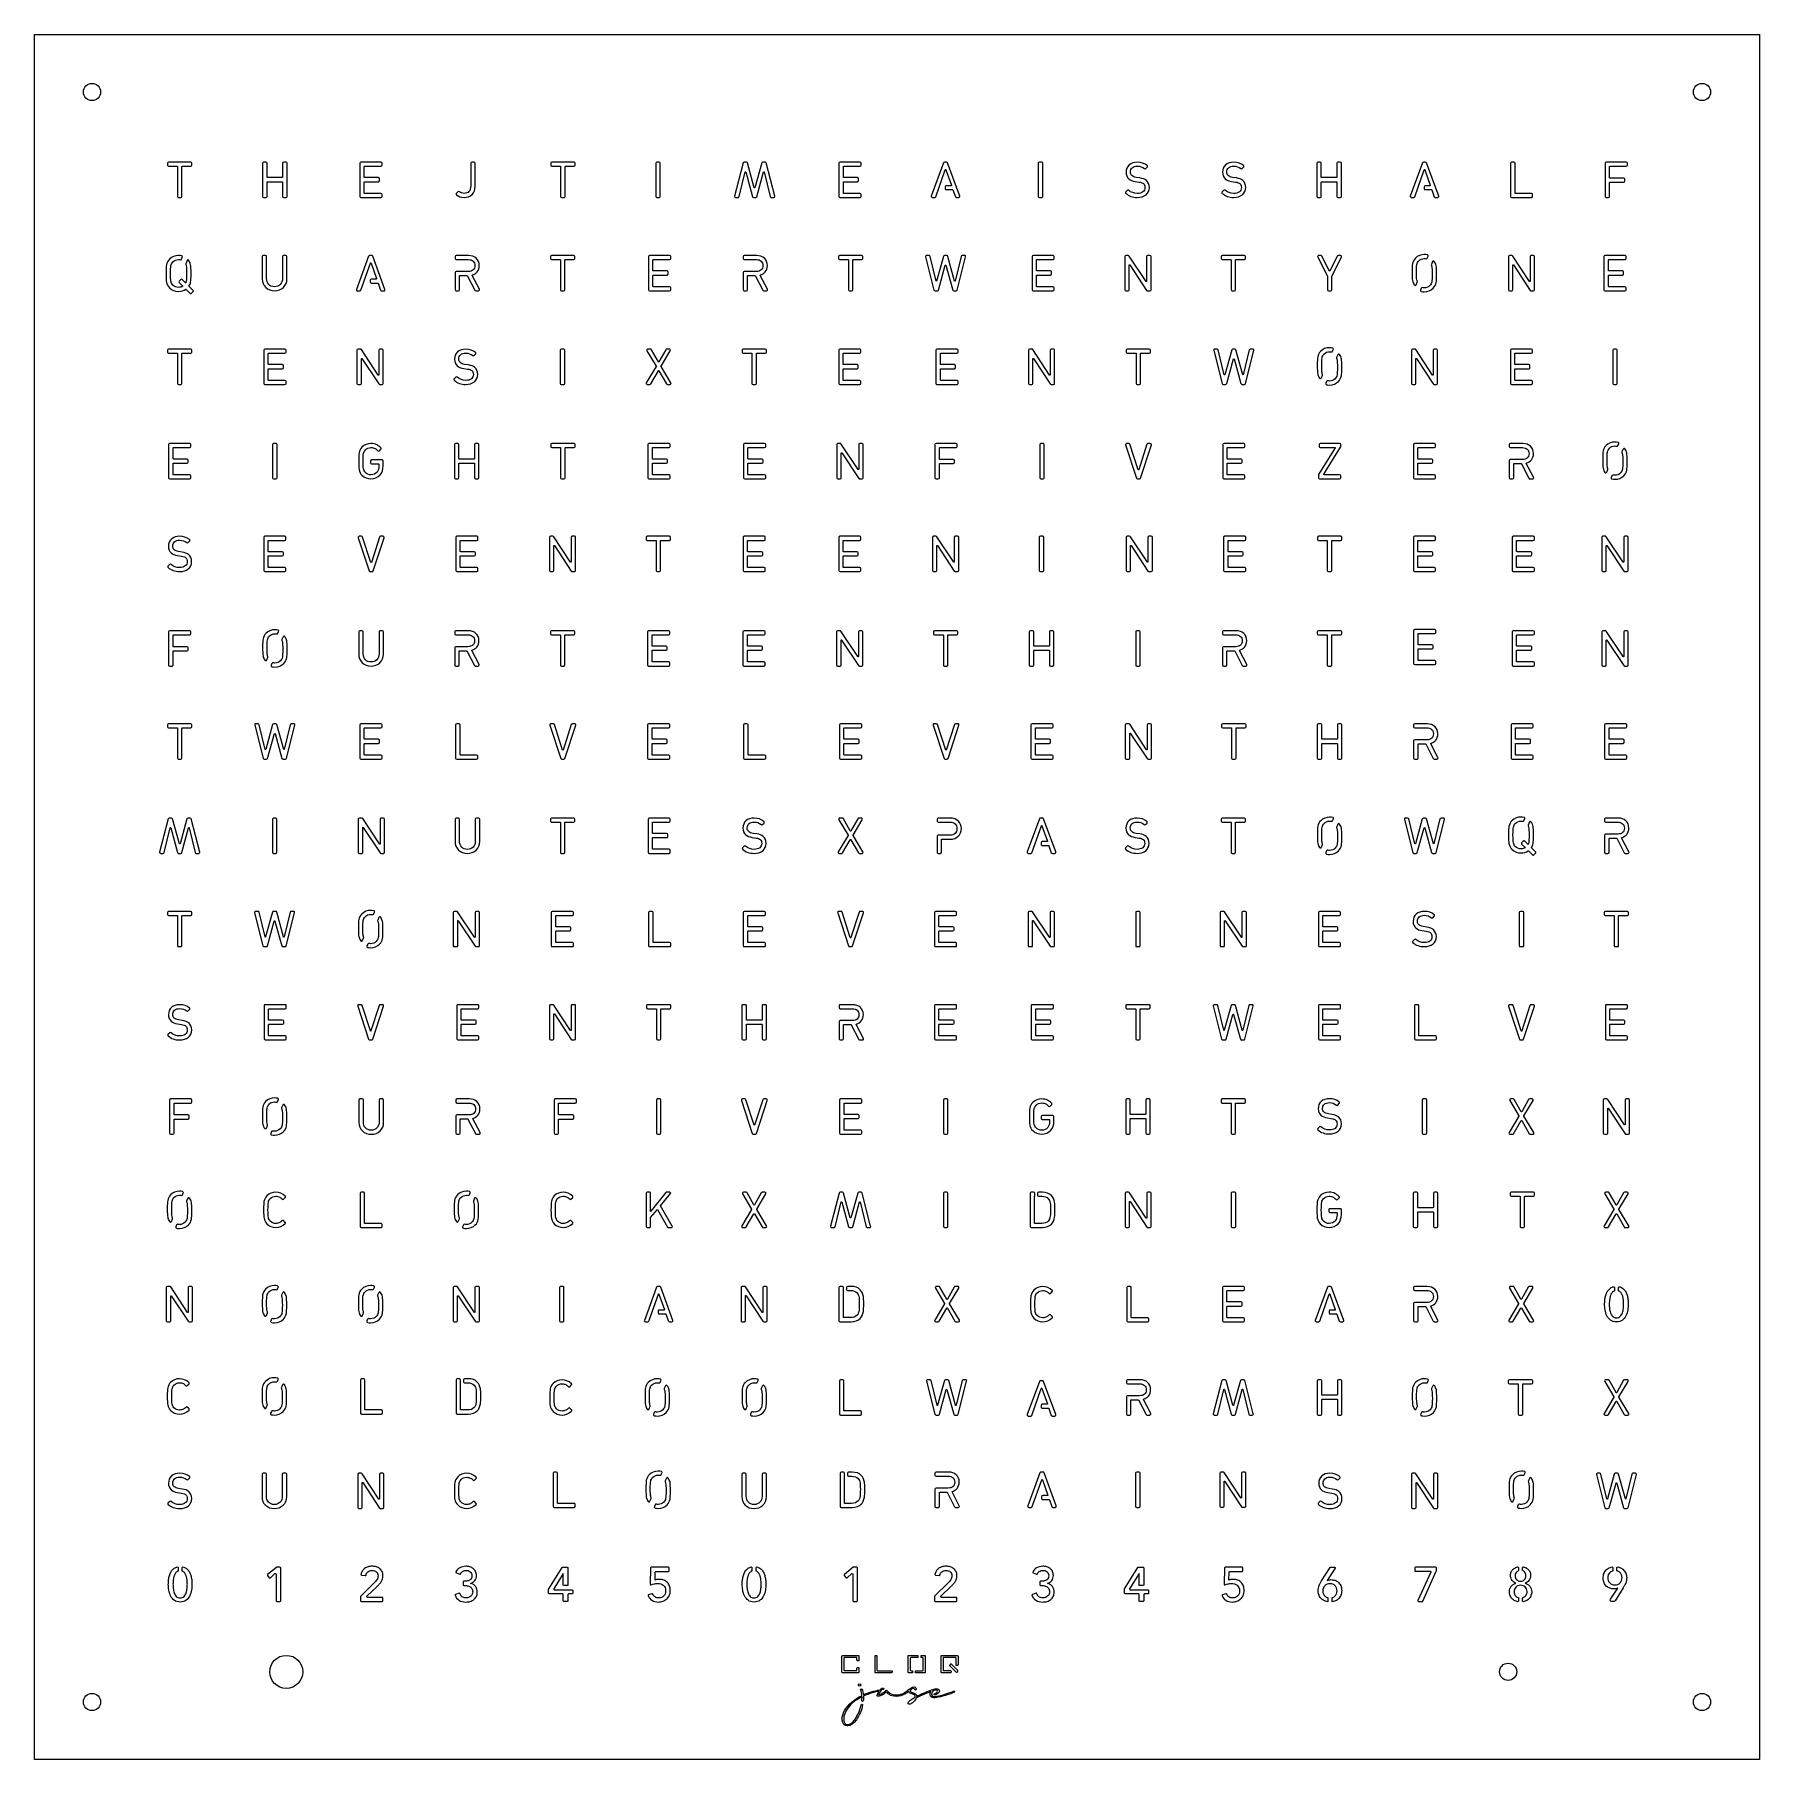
# Model space of a CAD drawing. Header units: millimetres. Extents: x -10 to 590, y -10 to 590.
import ezdxf

# ---------------------------------------------------------------- set-up
doc = ezdxf.new("R2010")
doc.units = ezdxf.units.MM
doc.header["$MEASUREMENT"] = 0
doc.layers.add('Layer 1', color=7, linetype='Continuous', lineweight=0)

msp = doc.modelspace()

# ---------------------------------------------------------------- linework, layer by layer
at = {"layer": 'Layer 1', "color": 18, "lineweight": 9, "true_color": 0x000000}
msp.add_lwpolyline([(590.16, -9.84), (-9.84, -9.84), (-9.84, 590.16), (590.16, 590.16)], close=True, dxfattribs=at)
for centre in [(10.16, 570.16), (570.16, 570.16), (502.73, 20.66), (10.16, 10.16), (570.16, 10.16)]:
    msp.add_circle(centre, 3, dxfattribs=at)
at = {"layer": 'Layer 1', "color": 250, "lineweight": 9, "true_color": 0x231f20}
for points, knots in [([(41.08, 533.48), (41.08, 533.48), (40.27, 533.48), (40.27, 533.48), (40.07, 533.48), (39.9, 533.65), (39.9, 533.85), (39.9, 533.85), (39.9, 544.23), (39.9, 544.23), (39.9, 544.29), (39.85, 544.33), (39.79, 544.33), (39.79, 544.33), (36.8, 544.33), (36.8, 544.33), (36.59, 544.33), (36.43, 544.5), (36.43, 544.7), (36.43, 544.7), (36.43, 545.38), (36.43, 545.38), (36.43, 545.58), (36.59, 545.74), (36.8, 545.74), (36.8, 545.74), (44.55, 545.74), (44.55, 545.74), (44.75, 545.74), (44.92, 545.58), (44.92, 545.38), (44.92, 545.38), (44.92, 544.7), (44.92, 544.7), (44.92, 544.5), (44.75, 544.33), (44.55, 544.33), (44.55, 544.33), (41.55, 544.33), (41.55, 544.33), (41.49, 544.33), (41.44, 544.29), (41.44, 544.23), (41.44, 544.23), (41.44, 533.85), (41.44, 533.85), (41.44, 533.65), (41.28, 533.48), (41.08, 533.48)], [0, 0, 0, 0, 1, 1, 1, 2, 2, 2, 3, 3, 3, 4, 4, 4, 5, 5, 5, 6, 6, 6, 7, 7, 7, 8, 8, 8, 9, 9, 9, 10, 10, 10, 11, 11, 11, 12, 12, 12, 13, 13, 13, 14, 14, 14, 15, 15, 15, 16, 16, 16, 16]), ([(77.64, 533.48), (77.64, 533.48), (76.83, 533.48), (76.83, 533.48), (76.63, 533.48), (76.46, 533.65), (76.46, 533.85), (76.46, 533.85), (76.46, 538.85), (76.46, 538.85), (76.46, 538.91), (76.41, 538.96), (76.36, 538.96), (76.36, 538.96), (71.13, 538.96), (71.13, 538.96), (71.08, 538.96), (71.03, 538.91), (71.03, 538.85), (71.03, 538.85), (71.03, 533.85), (71.03, 533.85), (71.03, 533.65), (70.86, 533.48), (70.66, 533.48), (70.66, 533.48), (69.85, 533.48), (69.85, 533.48), (69.65, 533.48), (69.48, 533.65), (69.48, 533.85), (69.48, 533.85), (69.48, 545.38), (69.48, 545.38), (69.48, 545.58), (69.65, 545.74), (69.85, 545.74), (69.85, 545.74), (70.66, 545.74), (70.66, 545.74), (70.86, 545.74), (71.03, 545.58), (71.03, 545.38), (71.03, 545.38), (71.03, 540.47), (71.03, 540.47), (71.03, 540.42), (71.08, 540.37), (71.13, 540.37), (71.13, 540.37), (76.36, 540.37), (76.36, 540.37), (76.41, 540.37), (76.46, 540.42), (76.46, 540.47), (76.46, 540.47), (76.46, 545.38), (76.46, 545.38), (76.46, 545.58), (76.63, 545.74), (76.83, 545.74), (76.83, 545.74), (77.64, 545.74), (77.64, 545.74), (77.84, 545.74), (78.01, 545.58), (78.01, 545.38), (78.01, 545.38), (78.01, 533.85), (78.01, 533.85), (78.01, 533.65), (77.84, 533.48), (77.64, 533.48)], [0, 0, 0, 0, 1, 1, 1, 2, 2, 2, 3, 3, 3, 4, 4, 4, 5, 5, 5, 6, 6, 6, 7, 7, 7, 8, 8, 8, 9, 9, 9, 10, 10, 10, 11, 11, 11, 12, 12, 12, 13, 13, 13, 14, 14, 14, 15, 15, 15, 16, 16, 16, 17, 17, 17, 18, 18, 18, 19, 19, 19, 20, 20, 20, 21, 21, 21, 22, 22, 22, 23, 23, 23, 24, 24, 24, 24]), ([(110.67, 533.48), (110.67, 533.48), (103.7, 533.48), (103.7, 533.48), (103.49, 533.48), (103.33, 533.65), (103.33, 533.85), (103.33, 533.85), (103.33, 545.38), (103.33, 545.38), (103.33, 545.58), (103.49, 545.74), (103.7, 545.74), (103.7, 545.74), (110.67, 545.74), (110.67, 545.74), (110.87, 545.74), (111.04, 545.58), (111.04, 545.38), (111.04, 545.38), (111.04, 544.7), (111.04, 544.7), (111.04, 544.5), (110.87, 544.33), (110.67, 544.33), (110.67, 544.33), (104.98, 544.33), (104.98, 544.33), (104.92, 544.33), (104.87, 544.29), (104.87, 544.23), (104.87, 544.23), (104.87, 540.47), (104.87, 540.47), (104.87, 540.42), (104.92, 540.37), (104.98, 540.37), (104.98, 540.37), (109.76, 540.37), (109.76, 540.37), (109.96, 540.37), (110.13, 540.2), (110.13, 540), (110.13, 540), (110.13, 539.33), (110.13, 539.33), (110.13, 539.12), (109.96, 538.96), (109.76, 538.96), (109.76, 538.96), (104.98, 538.96), (104.98, 538.96), (104.92, 538.96), (104.87, 538.91), (104.87, 538.85), (104.87, 538.85), (104.87, 535), (104.87, 535), (104.87, 534.94), (104.92, 534.89), (104.98, 534.89), (104.98, 534.89), (110.67, 534.89), (110.67, 534.89), (110.87, 534.89), (111.04, 534.73), (111.04, 534.52), (111.04, 534.52), (111.04, 533.85), (111.04, 533.85), (111.04, 533.65), (110.87, 533.48), (110.67, 533.48)], [0, 0, 0, 0, 1, 1, 1, 2, 2, 2, 3, 3, 3, 4, 4, 4, 5, 5, 5, 6, 6, 6, 7, 7, 7, 8, 8, 8, 9, 9, 9, 10, 10, 10, 11, 11, 11, 12, 12, 12, 13, 13, 13, 14, 14, 14, 15, 15, 15, 16, 16, 16, 17, 17, 17, 18, 18, 18, 19, 19, 19, 20, 20, 20, 21, 21, 21, 22, 22, 22, 23, 23, 23, 24, 24, 24, 24]), ([(139.58, 533.48), (138.54, 533.48), (137.66, 533.79), (136.95, 534.41), (136.88, 534.48), (136.83, 534.57), (136.83, 534.67), (136.83, 534.78), (136.87, 534.88), (136.94, 534.95), (136.94, 534.95), (137.46, 535.47), (137.46, 535.47), (137.6, 535.61), (137.81, 535.61), (137.96, 535.48), (138.42, 535.08), (138.97, 534.88), (139.58, 534.88), (140.32, 534.88), (140.9, 535.11), (141.29, 535.55), (141.69, 535.99), (141.89, 536.65), (141.89, 537.49), (141.89, 537.49), (141.89, 545.38), (141.89, 545.38), (141.89, 545.58), (142.06, 545.74), (142.26, 545.74), (142.26, 545.74), (143.06, 545.74), (143.06, 545.74), (143.26, 545.74), (143.43, 545.58), (143.43, 545.38), (143.43, 545.38), (143.43, 537.32), (143.43, 537.32), (143.43, 536.15), (143.07, 535.21), (142.36, 534.52), (141.65, 533.83), (140.72, 533.48), (139.58, 533.48)], [0, 0, 0, 0, 1, 1, 1, 2, 2, 2, 3, 3, 3, 4, 4, 4, 5, 5, 5, 6, 6, 6, 7, 7, 7, 8, 8, 8, 9, 9, 9, 10, 10, 10, 11, 11, 11, 12, 12, 12, 13, 13, 13, 14, 14, 14, 15, 15, 15, 15]), ([(174.35, 533.48), (174.35, 533.48), (173.54, 533.48), (173.54, 533.48), (173.34, 533.48), (173.17, 533.65), (173.17, 533.85), (173.17, 533.85), (173.17, 544.23), (173.17, 544.23), (173.17, 544.29), (173.12, 544.33), (173.06, 544.33), (173.06, 544.33), (170.07, 544.33), (170.07, 544.33), (169.86, 544.33), (169.7, 544.5), (169.7, 544.7), (169.7, 544.7), (169.7, 545.38), (169.7, 545.38), (169.7, 545.58), (169.86, 545.74), (170.07, 545.74), (170.07, 545.74), (177.82, 545.74), (177.82, 545.74), (178.02, 545.74), (178.19, 545.58), (178.19, 545.38), (178.19, 545.38), (178.19, 544.7), (178.19, 544.7), (178.19, 544.5), (178.02, 544.33), (177.82, 544.33), (177.82, 544.33), (174.82, 544.33), (174.82, 544.33), (174.76, 544.33), (174.72, 544.29), (174.72, 544.23), (174.72, 544.23), (174.72, 533.85), (174.72, 533.85), (174.72, 533.65), (174.55, 533.48), (174.35, 533.48)], [0, 0, 0, 0, 1, 1, 1, 2, 2, 2, 3, 3, 3, 4, 4, 4, 5, 5, 5, 6, 6, 6, 7, 7, 7, 8, 8, 8, 9, 9, 9, 10, 10, 10, 11, 11, 11, 12, 12, 12, 13, 13, 13, 14, 14, 14, 15, 15, 15, 16, 16, 16, 16]), ([(207.43, 533.48), (207.43, 533.48), (206.62, 533.48), (206.62, 533.48), (206.42, 533.48), (206.25, 533.65), (206.25, 533.85), (206.25, 533.85), (206.25, 545.38), (206.25, 545.38), (206.25, 545.58), (206.42, 545.74), (206.62, 545.74), (206.62, 545.74), (207.43, 545.74), (207.43, 545.74), (207.63, 545.74), (207.8, 545.58), (207.8, 545.38), (207.8, 545.38), (207.8, 533.85), (207.8, 533.85), (207.8, 533.65), (207.63, 533.48), (207.43, 533.48)], [0, 0, 0, 0, 1, 1, 1, 2, 2, 2, 3, 3, 3, 4, 4, 4, 5, 5, 5, 6, 6, 6, 7, 7, 7, 8, 8, 8, 8]), ([(247.26, 533.48), (247.26, 533.48), (246.38, 533.48), (246.38, 533.48), (246.21, 533.48), (246.06, 533.6), (246.02, 533.76), (246.02, 533.76), (243.94, 542.36), (243.94, 542.36), (243.92, 542.44), (243.86, 542.44), (243.84, 542.44), (243.82, 542.44), (243.76, 542.43), (243.74, 542.36), (243.74, 542.36), (241.38, 533.75), (241.38, 533.75), (241.34, 533.59), (241.19, 533.48), (241.03, 533.48), (241.03, 533.48), (240.24, 533.48), (240.24, 533.48), (240.08, 533.48), (239.93, 533.59), (239.89, 533.75), (239.89, 533.75), (237.53, 542.36), (237.53, 542.36), (237.51, 542.44), (237.45, 542.44), (237.43, 542.44), (237.41, 542.44), (237.35, 542.43), (237.33, 542.36), (237.33, 542.36), (235.25, 533.76), (235.25, 533.76), (235.21, 533.6), (235.06, 533.48), (234.89, 533.48), (234.89, 533.48), (234.01, 533.48), (234.01, 533.48), (233.9, 533.48), (233.79, 533.53), (233.72, 533.62), (233.65, 533.71), (233.63, 533.83), (233.66, 533.94), (233.66, 533.94), (236.6, 545.47), (236.6, 545.47), (236.64, 545.63), (236.79, 545.74), (236.96, 545.74), (236.96, 545.74), (237.79, 545.74), (237.79, 545.74), (237.96, 545.74), (238.1, 545.63), (238.15, 545.47), (238.15, 545.47), (240.53, 536.87), (240.53, 536.87), (240.55, 536.8), (240.62, 536.79), (240.64, 536.79), (240.65, 536.79), (240.72, 536.8), (240.74, 536.87), (240.74, 536.87), (243.12, 545.47), (243.12, 545.47), (243.17, 545.63), (243.31, 545.74), (243.48, 545.74), (243.48, 545.74), (244.31, 545.74), (244.31, 545.74), (244.48, 545.74), (244.63, 545.63), (244.67, 545.47), (244.67, 545.47), (247.61, 533.94), (247.61, 533.94), (247.64, 533.83), (247.62, 533.71), (247.55, 533.62), (247.48, 533.53), (247.37, 533.48), (247.26, 533.48)], [0, 0, 0, 0, 1, 1, 1, 2, 2, 2, 3, 3, 3, 4, 4, 4, 5, 5, 5, 6, 6, 6, 7, 7, 7, 8, 8, 8, 9, 9, 9, 10, 10, 10, 11, 11, 11, 12, 12, 12, 13, 13, 13, 14, 14, 14, 15, 15, 15, 16, 16, 16, 17, 17, 17, 18, 18, 18, 19, 19, 19, 20, 20, 20, 21, 21, 21, 22, 22, 22, 23, 23, 23, 24, 24, 24, 25, 25, 25, 26, 26, 26, 27, 27, 27, 28, 28, 28, 29, 29, 29, 30, 30, 30, 31, 31, 31, 31]), ([(277.3, 533.48), (277.3, 533.48), (270.32, 533.48), (270.32, 533.48), (270.12, 533.48), (269.95, 533.65), (269.95, 533.85), (269.95, 533.85), (269.95, 545.38), (269.95, 545.38), (269.95, 545.58), (270.12, 545.74), (270.32, 545.74), (270.32, 545.74), (277.3, 545.74), (277.3, 545.74), (277.5, 545.74), (277.67, 545.58), (277.67, 545.38), (277.67, 545.38), (277.67, 544.7), (277.67, 544.7), (277.67, 544.5), (277.5, 544.33), (277.3, 544.33), (277.3, 544.33), (271.6, 544.33), (271.6, 544.33), (271.55, 544.33), (271.5, 544.29), (271.5, 544.23), (271.5, 544.23), (271.5, 540.47), (271.5, 540.47), (271.5, 540.42), (271.55, 540.37), (271.6, 540.37), (271.6, 540.37), (276.39, 540.37), (276.39, 540.37), (276.59, 540.37), (276.76, 540.2), (276.76, 540), (276.76, 540), (276.76, 539.33), (276.76, 539.33), (276.76, 539.12), (276.59, 538.96), (276.39, 538.96), (276.39, 538.96), (271.6, 538.96), (271.6, 538.96), (271.55, 538.96), (271.5, 538.91), (271.5, 538.85), (271.5, 538.85), (271.5, 535), (271.5, 535), (271.5, 534.94), (271.55, 534.89), (271.6, 534.89), (271.6, 534.89), (277.3, 534.89), (277.3, 534.89), (277.5, 534.89), (277.67, 534.73), (277.67, 534.52), (277.67, 534.52), (277.67, 533.85), (277.67, 533.85), (277.67, 533.65), (277.5, 533.48), (277.3, 533.48)], [0, 0, 0, 0, 1, 1, 1, 2, 2, 2, 3, 3, 3, 4, 4, 4, 5, 5, 5, 6, 6, 6, 7, 7, 7, 8, 8, 8, 9, 9, 9, 10, 10, 10, 11, 11, 11, 12, 12, 12, 13, 13, 13, 14, 14, 14, 15, 15, 15, 16, 16, 16, 17, 17, 17, 18, 18, 18, 19, 19, 19, 20, 20, 20, 21, 21, 21, 22, 22, 22, 23, 23, 23, 24, 24, 24, 24]), ([(311.65, 533.48), (311.65, 533.48), (310.8, 533.48), (310.8, 533.48), (310.64, 533.48), (310.5, 533.58), (310.45, 533.73), (310.45, 533.73), (309.6, 536.12), (309.6, 536.12), (309.59, 536.17), (309.55, 536.19), (309.5, 536.19), (309.5, 536.19), (307.29, 536.19), (307.29, 536.19), (307.19, 536.19), (307.1, 536.23), (307.03, 536.3), (306.96, 536.37), (306.92, 536.47), (306.92, 536.57), (306.92, 536.57), (306.92, 537.2), (306.92, 537.2), (306.92, 537.41), (307.09, 537.57), (307.29, 537.57), (307.29, 537.57), (308.96, 537.57), (308.96, 537.57), (309, 537.57), (309.03, 537.59), (309.05, 537.62), (309.07, 537.64), (309.07, 537.68), (309.06, 537.71), (309.06, 537.71), (307.17, 543.1), (307.17, 543.1), (307.15, 543.16), (307.07, 543.17), (307.07, 543.17), (307.05, 543.17), (307, 543.16), (306.97, 543.1), (306.97, 543.1), (303.65, 533.73), (303.65, 533.73), (303.59, 533.58), (303.45, 533.48), (303.3, 533.48), (303.3, 533.48), (302.44, 533.48), (302.44, 533.48), (302.32, 533.48), (302.21, 533.54), (302.14, 533.64), (302.07, 533.74), (302.05, 533.86), (302.09, 533.98), (302.09, 533.98), (306.34, 545.5), (306.34, 545.5), (306.39, 545.65), (306.53, 545.74), (306.68, 545.74), (306.68, 545.74), (307.43, 545.74), (307.43, 545.74), (307.58, 545.74), (307.72, 545.65), (307.78, 545.5), (307.78, 545.5), (312, 533.98), (312, 533.98), (312.04, 533.86), (312.03, 533.74), (311.96, 533.64), (311.89, 533.54), (311.78, 533.48), (311.65, 533.48)], [0, 0, 0, 0, 1, 1, 1, 2, 2, 2, 3, 3, 3, 4, 4, 4, 5, 5, 5, 6, 6, 6, 7, 7, 7, 8, 8, 8, 9, 9, 9, 10, 10, 10, 11, 11, 11, 12, 12, 12, 13, 13, 13, 14, 14, 14, 15, 15, 15, 16, 16, 16, 17, 17, 17, 18, 18, 18, 19, 19, 19, 20, 20, 20, 21, 21, 21, 22, 22, 22, 23, 23, 23, 24, 24, 24, 25, 25, 25, 26, 26, 26, 27, 27, 27, 27]), ([(340.48, 533.48), (340.48, 533.48), (339.67, 533.48), (339.67, 533.48), (339.47, 533.48), (339.3, 533.65), (339.3, 533.85), (339.3, 533.85), (339.3, 545.38), (339.3, 545.38), (339.3, 545.58), (339.47, 545.74), (339.67, 545.74), (339.67, 545.74), (340.48, 545.74), (340.48, 545.74), (340.68, 545.74), (340.85, 545.58), (340.85, 545.38), (340.85, 545.38), (340.85, 533.85), (340.85, 533.85), (340.85, 533.65), (340.68, 533.48), (340.48, 533.48)], [0, 0, 0, 0, 1, 1, 1, 2, 2, 2, 3, 3, 3, 4, 4, 4, 5, 5, 5, 6, 6, 6, 7, 7, 7, 8, 8, 8, 8]), ([(373.72, 533.48), (372.12, 533.48), (370.79, 533.96), (369.76, 534.91), (369.68, 534.97), (369.64, 535.06), (369.64, 535.16), (369.64, 535.27), (369.68, 535.36), (369.75, 535.43), (369.75, 535.43), (370.28, 535.97), (370.28, 535.97), (370.42, 536.1), (370.64, 536.11), (370.79, 535.97), (371.59, 535.24), (372.59, 534.87), (373.75, 534.87), (374.58, 534.87), (375.24, 535.06), (375.71, 535.42), (376.17, 535.79), (376.4, 536.28), (376.4, 536.93), (376.4, 537.54), (376.23, 538), (375.88, 538.3), (375.6, 538.55), (375.11, 538.73), (374.41, 538.84), (374.41, 538.84), (373.03, 539.05), (373.03, 539.05), (372.07, 539.2), (371.32, 539.51), (370.79, 539.98), (370.17, 540.53), (369.85, 541.31), (369.85, 542.28), (369.85, 543.32), (370.21, 544.17), (370.92, 544.8), (371.62, 545.43), (372.58, 545.74), (373.77, 545.74), (375.08, 545.74), (376.22, 545.36), (377.17, 544.59), (377.25, 544.52), (377.3, 544.43), (377.3, 544.33), (377.31, 544.22), (377.27, 544.12), (377.19, 544.05), (377.19, 544.05), (376.71, 543.57), (376.71, 543.57), (376.58, 543.43), (376.37, 543.43), (376.22, 543.55), (375.54, 544.1), (374.7, 544.39), (373.72, 544.39), (372.98, 544.39), (372.4, 544.2), (371.98, 543.82), (371.56, 543.45), (371.36, 542.96), (371.36, 542.33), (371.36, 541.77), (371.53, 541.35), (371.86, 541.06), (372.21, 540.77), (372.72, 540.56), (373.37, 540.46), (373.37, 540.46), (374.66, 540.26), (374.66, 540.26), (375.65, 540.11), (376.39, 539.82), (376.89, 539.4), (377.58, 538.81), (377.93, 537.99), (377.93, 536.96), (377.93, 535.9), (377.54, 535.04), (376.77, 534.41), (376.01, 533.79), (374.98, 533.48), (373.72, 533.48)], [0, 0, 0, 0, 1, 1, 1, 2, 2, 2, 3, 3, 3, 4, 4, 4, 5, 5, 5, 6, 6, 6, 7, 7, 7, 8, 8, 8, 9, 9, 9, 10, 10, 10, 11, 11, 11, 12, 12, 12, 13, 13, 13, 14, 14, 14, 15, 15, 15, 16, 16, 16, 17, 17, 17, 18, 18, 18, 19, 19, 19, 20, 20, 20, 21, 21, 21, 22, 22, 22, 23, 23, 23, 24, 24, 24, 25, 25, 25, 26, 26, 26, 27, 27, 27, 28, 28, 28, 29, 29, 29, 30, 30, 30, 30]), ([(407.25, 533.48), (405.65, 533.48), (404.32, 533.96), (403.29, 534.91), (403.21, 534.97), (403.17, 535.06), (403.17, 535.16), (403.17, 535.26), (403.21, 535.36), (403.28, 535.43), (403.28, 535.43), (403.81, 535.97), (403.81, 535.97), (403.95, 536.1), (404.17, 536.11), (404.32, 535.97), (405.12, 535.24), (406.12, 534.87), (407.28, 534.87), (408.11, 534.87), (408.77, 535.06), (409.24, 535.42), (409.7, 535.79), (409.93, 536.28), (409.93, 536.93), (409.93, 537.54), (409.76, 538), (409.41, 538.3), (409.14, 538.55), (408.64, 538.73), (407.94, 538.84), (407.94, 538.84), (406.56, 539.05), (406.56, 539.05), (405.6, 539.2), (404.85, 539.51), (404.32, 539.98), (403.7, 540.53), (403.39, 541.31), (403.39, 542.28), (403.39, 543.32), (403.74, 544.17), (404.45, 544.8), (405.15, 545.43), (406.11, 545.74), (407.3, 545.74), (408.61, 545.74), (409.76, 545.36), (410.7, 544.59), (410.78, 544.52), (410.83, 544.43), (410.83, 544.33), (410.84, 544.22), (410.8, 544.12), (410.72, 544.05), (410.72, 544.05), (410.24, 543.57), (410.24, 543.57), (410.11, 543.43), (409.9, 543.43), (409.75, 543.55), (409.07, 544.1), (408.23, 544.39), (407.25, 544.39), (406.51, 544.39), (405.93, 544.2), (405.51, 543.82), (405.1, 543.45), (404.89, 542.96), (404.89, 542.33), (404.89, 541.77), (405.06, 541.35), (405.39, 541.06), (405.74, 540.77), (406.25, 540.56), (406.9, 540.46), (406.9, 540.46), (408.19, 540.26), (408.19, 540.26), (409.18, 540.11), (409.92, 539.82), (410.42, 539.4), (411.11, 538.81), (411.46, 537.99), (411.46, 536.96), (411.46, 535.9), (411.07, 535.04), (410.3, 534.41), (409.54, 533.79), (408.51, 533.48), (407.25, 533.48)], [0, 0, 0, 0, 1, 1, 1, 2, 2, 2, 3, 3, 3, 4, 4, 4, 5, 5, 5, 6, 6, 6, 7, 7, 7, 8, 8, 8, 9, 9, 9, 10, 10, 10, 11, 11, 11, 12, 12, 12, 13, 13, 13, 14, 14, 14, 15, 15, 15, 16, 16, 16, 17, 17, 17, 18, 18, 18, 19, 19, 19, 20, 20, 20, 21, 21, 21, 22, 22, 22, 23, 23, 23, 24, 24, 24, 25, 25, 25, 26, 26, 26, 27, 27, 27, 28, 28, 28, 29, 29, 29, 30, 30, 30, 30]), ([(444.36, 533.48), (444.36, 533.48), (443.55, 533.48), (443.55, 533.48), (443.35, 533.48), (443.18, 533.65), (443.18, 533.85), (443.18, 533.85), (443.18, 538.85), (443.18, 538.85), (443.18, 538.91), (443.13, 538.96), (443.08, 538.96), (443.08, 538.96), (437.85, 538.96), (437.85, 538.96), (437.8, 538.96), (437.75, 538.91), (437.75, 538.85), (437.75, 538.85), (437.75, 533.85), (437.75, 533.85), (437.75, 533.65), (437.58, 533.48), (437.38, 533.48), (437.38, 533.48), (436.57, 533.48), (436.57, 533.48), (436.37, 533.48), (436.2, 533.65), (436.2, 533.85), (436.2, 533.85), (436.2, 545.38), (436.2, 545.38), (436.2, 545.58), (436.37, 545.74), (436.57, 545.74), (436.57, 545.74), (437.38, 545.74), (437.38, 545.74), (437.58, 545.74), (437.75, 545.58), (437.75, 545.38), (437.75, 545.38), (437.75, 540.47), (437.75, 540.47), (437.75, 540.42), (437.8, 540.37), (437.85, 540.37), (437.85, 540.37), (443.08, 540.37), (443.08, 540.37), (443.13, 540.37), (443.18, 540.42), (443.18, 540.47), (443.18, 540.47), (443.18, 545.38), (443.18, 545.38), (443.18, 545.58), (443.35, 545.74), (443.55, 545.74), (443.55, 545.74), (444.36, 545.74), (444.36, 545.74), (444.56, 545.74), (444.73, 545.58), (444.73, 545.38), (444.73, 545.38), (444.73, 533.85), (444.73, 533.85), (444.73, 533.65), (444.56, 533.48), (444.36, 533.48)], [0, 0, 0, 0, 1, 1, 1, 2, 2, 2, 3, 3, 3, 4, 4, 4, 5, 5, 5, 6, 6, 6, 7, 7, 7, 8, 8, 8, 9, 9, 9, 10, 10, 10, 11, 11, 11, 12, 12, 12, 13, 13, 13, 14, 14, 14, 15, 15, 15, 16, 16, 16, 17, 17, 17, 18, 18, 18, 19, 19, 19, 20, 20, 20, 21, 21, 21, 22, 22, 22, 23, 23, 23, 24, 24, 24, 24]), ([(478.24, 533.48), (478.24, 533.48), (477.38, 533.48), (477.38, 533.48), (477.23, 533.48), (477.09, 533.58), (477.04, 533.73), (477.04, 533.73), (476.19, 536.12), (476.19, 536.12), (476.17, 536.17), (476.13, 536.19), (476.09, 536.19), (476.09, 536.19), (473.87, 536.19), (473.87, 536.19), (473.78, 536.19), (473.68, 536.23), (473.61, 536.3), (473.54, 536.37), (473.5, 536.47), (473.51, 536.57), (473.51, 536.57), (473.51, 537.2), (473.51, 537.2), (473.51, 537.41), (473.68, 537.57), (473.88, 537.57), (473.88, 537.57), (475.55, 537.57), (475.55, 537.57), (475.58, 537.57), (475.62, 537.59), (475.64, 537.62), (475.66, 537.64), (475.66, 537.68), (475.65, 537.71), (475.65, 537.71), (473.76, 543.1), (473.76, 543.1), (473.74, 543.16), (473.68, 543.17), (473.66, 543.17), (473.66, 543.17), (473.66, 543.17), (473.66, 543.17), (473.64, 543.17), (473.58, 543.16), (473.56, 543.1), (473.56, 543.1), (470.23, 533.73), (470.23, 533.73), (470.18, 533.58), (470.04, 533.48), (469.89, 533.48), (469.89, 533.48), (469.03, 533.48), (469.03, 533.48), (468.91, 533.48), (468.8, 533.54), (468.73, 533.64), (468.66, 533.74), (468.64, 533.86), (468.68, 533.98), (468.68, 533.98), (472.92, 545.5), (472.92, 545.5), (472.98, 545.65), (473.12, 545.74), (473.27, 545.74), (473.27, 545.74), (474.02, 545.74), (474.02, 545.74), (474.17, 545.74), (474.31, 545.65), (474.36, 545.5), (474.36, 545.5), (478.59, 533.98), (478.59, 533.98), (478.63, 533.86), (478.61, 533.74), (478.55, 533.64), (478.48, 533.54), (478.36, 533.48), (478.24, 533.48)], [0, 0, 0, 0, 1, 1, 1, 2, 2, 2, 3, 3, 3, 4, 4, 4, 5, 5, 5, 6, 6, 6, 7, 7, 7, 8, 8, 8, 9, 9, 9, 10, 10, 10, 11, 11, 11, 12, 12, 12, 13, 13, 13, 14, 14, 14, 15, 15, 15, 16, 16, 16, 17, 17, 17, 18, 18, 18, 19, 19, 19, 20, 20, 20, 21, 21, 21, 22, 22, 22, 23, 23, 23, 24, 24, 24, 25, 25, 25, 26, 26, 26, 27, 27, 27, 28, 28, 28, 28]), ([(510.89, 533.48), (510.89, 533.48), (503.95, 533.48), (503.95, 533.48), (503.74, 533.48), (503.58, 533.65), (503.58, 533.85), (503.58, 533.85), (503.58, 545.38), (503.58, 545.38), (503.58, 545.58), (503.74, 545.74), (503.95, 545.74), (503.95, 545.74), (504.75, 545.74), (504.75, 545.74), (504.96, 545.74), (505.12, 545.58), (505.12, 545.38), (505.12, 545.38), (505.12, 535), (505.12, 535), (505.12, 534.94), (505.17, 534.89), (505.23, 534.89), (505.23, 534.89), (510.89, 534.89), (510.89, 534.89), (511.09, 534.89), (511.26, 534.73), (511.26, 534.52), (511.26, 534.52), (511.26, 533.85), (511.26, 533.85), (511.26, 533.65), (511.09, 533.48), (510.89, 533.48)], [0, 0, 0, 0, 1, 1, 1, 2, 2, 2, 3, 3, 3, 4, 4, 4, 5, 5, 5, 6, 6, 6, 7, 7, 7, 8, 8, 8, 9, 9, 9, 10, 10, 10, 11, 11, 11, 12, 12, 12, 12]), ([(537.68, 533.48), (537.68, 533.48), (536.87, 533.48), (536.87, 533.48), (536.67, 533.48), (536.5, 533.65), (536.5, 533.85), (536.5, 533.85), (536.5, 545.38), (536.5, 545.38), (536.5, 545.58), (536.67, 545.74), (536.87, 545.74), (536.87, 545.74), (543.84, 545.74), (543.84, 545.74), (544.05, 545.74), (544.21, 545.58), (544.21, 545.38), (544.21, 545.38), (544.21, 544.7), (544.21, 544.7), (544.21, 544.5), (544.05, 544.33), (543.84, 544.33), (543.84, 544.33), (538.15, 544.33), (538.15, 544.33), (538.09, 544.33), (538.04, 544.29), (538.04, 544.23), (538.04, 544.23), (538.04, 540.29), (538.04, 540.29), (538.04, 540.23), (538.09, 540.18), (538.15, 540.18), (538.15, 540.18), (542.93, 540.18), (542.93, 540.18), (543.14, 540.18), (543.3, 540.02), (543.3, 539.81), (543.3, 539.81), (543.3, 539.14), (543.3, 539.14), (543.3, 538.94), (543.14, 538.77), (542.93, 538.77), (542.93, 538.77), (538.15, 538.77), (538.15, 538.77), (538.09, 538.77), (538.04, 538.73), (538.04, 538.67), (538.04, 538.67), (538.04, 533.85), (538.04, 533.85), (538.04, 533.65), (537.88, 533.48), (537.68, 533.48)], [0, 0, 0, 0, 1, 1, 1, 2, 2, 2, 3, 3, 3, 4, 4, 4, 5, 5, 5, 6, 6, 6, 7, 7, 7, 8, 8, 8, 9, 9, 9, 10, 10, 10, 11, 11, 11, 12, 12, 12, 13, 13, 13, 14, 14, 14, 15, 15, 15, 16, 16, 16, 17, 17, 17, 18, 18, 18, 19, 19, 19, 20, 20, 20, 20]), ([(44.48, 500.01), (44.41, 500.01), (44.33, 500.04), (44.27, 500.1), (44.27, 500.1), (42.83, 501.54), (42.83, 501.54), (42.82, 501.55), (42.8, 501.55), (42.79, 501.54), (42.07, 501.04), (41.22, 500.78), (40.27, 500.78), (39.02, 500.78), (37.96, 501.22), (37.1, 502.07), (36.57, 502.61), (36.22, 503.27), (36.07, 504.03), (35.98, 504.55), (35.93, 505.55), (35.93, 507.03), (35.93, 508.5), (35.98, 509.51), (36.07, 510.02), (36.22, 510.79), (36.57, 511.45), (37.1, 511.99), (37.96, 512.84), (39.02, 513.27), (40.27, 513.27), (40.65, 513.27), (41.01, 513.23), (41.36, 513.15), (41.44, 513.13), (41.51, 513.08), (41.55, 513), (41.59, 512.93), (41.6, 512.84), (41.57, 512.76), (41.57, 512.76), (41.27, 511.97), (41.27, 511.97), (41.21, 511.83), (41.07, 511.76), (40.92, 511.79), (40.71, 511.84), (40.5, 511.86), (40.27, 511.86), (39.49, 511.86), (38.82, 511.58), (38.29, 511.04), (37.95, 510.69), (37.72, 510.24), (37.61, 509.71), (37.53, 509.23), (37.48, 508.33), (37.48, 507.03), (37.48, 505.73), (37.53, 504.83), (37.61, 504.35), (37.72, 503.82), (37.95, 503.37), (38.29, 503.02), (38.82, 502.47), (39.49, 502.2), (40.27, 502.2), (40.81, 502.2), (41.3, 502.33), (41.73, 502.6), (41.73, 502.6), (41.82, 502.74), (41.82, 502.74), (41.82, 502.74), (41.73, 502.64), (41.73, 502.64), (41.73, 502.64), (40.48, 503.89), (40.48, 503.89), (40.36, 504.01), (40.36, 504.2), (40.48, 504.31), (40.48, 504.31), (41.11, 504.94), (41.11, 504.94), (41.22, 505.06), (41.41, 505.06), (41.52, 504.94), (41.52, 504.94), (42.7, 503.77), (42.7, 503.77), (42.73, 503.76), (42.74, 503.77), (42.75, 503.78), (42.83, 503.96), (42.89, 504.15), (42.93, 504.35), (43.02, 504.83), (43.06, 505.73), (43.06, 507.03), (43.06, 508.33), (43.02, 509.23), (42.93, 509.71), (42.89, 509.87), (42.85, 510.03), (42.78, 510.2), (42.75, 510.27), (42.75, 510.35), (42.77, 510.42), (42.77, 510.42), (43.22, 511.58), (43.22, 511.58), (43.26, 511.68), (43.34, 511.75), (43.45, 511.76), (43.55, 511.78), (43.66, 511.74), (43.73, 511.65), (44.1, 511.19), (44.35, 510.64), (44.47, 510.03), (44.56, 509.51), (44.61, 508.5), (44.61, 507.03), (44.61, 505.55), (44.56, 504.55), (44.47, 504.03), (44.37, 503.51), (44.17, 503.03), (43.89, 502.62), (43.88, 502.61), (43.88, 502.59), (43.89, 502.58), (43.89, 502.58), (45.32, 501.14), (45.32, 501.14), (45.38, 501.09), (45.41, 501.01), (45.41, 500.94), (45.41, 500.86), (45.38, 500.78), (45.32, 500.73), (45.32, 500.73), (44.69, 500.1), (44.69, 500.1), (44.63, 500.04), (44.56, 500.01), (44.48, 500.01)], [0, 0, 0, 0, 1, 1, 1, 2, 2, 2, 3, 3, 3, 4, 4, 4, 5, 5, 5, 6, 6, 6, 7, 7, 7, 8, 8, 8, 9, 9, 9, 10, 10, 10, 11, 11, 11, 12, 12, 12, 13, 13, 13, 14, 14, 14, 15, 15, 15, 16, 16, 16, 17, 17, 17, 18, 18, 18, 19, 19, 19, 20, 20, 20, 21, 21, 21, 22, 22, 22, 23, 23, 23, 24, 24, 24, 25, 25, 25, 26, 26, 26, 27, 27, 27, 28, 28, 28, 29, 29, 29, 30, 30, 30, 31, 31, 31, 32, 32, 32, 33, 33, 33, 34, 34, 34, 35, 35, 35, 36, 36, 36, 37, 37, 37, 38, 38, 38, 39, 39, 39, 40, 40, 40, 41, 41, 41, 42, 42, 42, 43, 43, 43, 44, 44, 44, 45, 45, 45, 46, 46, 46, 47, 47, 47, 48, 48, 48, 49, 49, 49, 49]), ([(73.66, 501.01), (72.42, 501.01), (71.39, 501.4), (70.59, 502.17), (69.79, 502.95), (69.38, 503.96), (69.38, 505.17), (69.38, 505.17), (69.38, 512.91), (69.38, 512.91), (69.38, 513.11), (69.54, 513.27), (69.75, 513.27), (69.75, 513.27), (70.55, 513.27), (70.55, 513.27), (70.75, 513.27), (70.91, 513.11), (70.91, 512.91), (70.91, 512.91), (70.91, 505.27), (70.91, 505.27), (70.91, 504.41), (71.17, 503.71), (71.66, 503.19), (72.16, 502.67), (72.83, 502.41), (73.66, 502.41), (74.49, 502.41), (75.16, 502.67), (75.66, 503.19), (76.16, 503.71), (76.42, 504.41), (76.42, 505.27), (76.42, 505.27), (76.42, 512.91), (76.42, 512.91), (76.42, 513.11), (76.58, 513.27), (76.78, 513.27), (76.78, 513.27), (77.58, 513.27), (77.58, 513.27), (77.79, 513.27), (77.95, 513.11), (77.95, 512.91), (77.95, 512.91), (77.95, 505.17), (77.95, 505.17), (77.95, 503.96), (77.54, 502.95), (76.73, 502.17), (75.92, 501.4), (74.89, 501.01), (73.66, 501.01)], [0, 0, 0, 0, 1, 1, 1, 2, 2, 2, 3, 3, 3, 4, 4, 4, 5, 5, 5, 6, 6, 6, 7, 7, 7, 8, 8, 8, 9, 9, 9, 10, 10, 10, 11, 11, 11, 12, 12, 12, 13, 13, 13, 14, 14, 14, 15, 15, 15, 16, 16, 16, 17, 17, 17, 18, 18, 18, 18]), ([(111.7, 501.01), (111.7, 501.01), (110.84, 501.01), (110.84, 501.01), (110.68, 501.01), (110.54, 501.11), (110.49, 501.26), (110.49, 501.26), (109.64, 503.65), (109.64, 503.65), (109.63, 503.69), (109.59, 503.72), (109.54, 503.72), (109.54, 503.72), (107.33, 503.72), (107.33, 503.72), (107.23, 503.72), (107.14, 503.76), (107.07, 503.83), (107, 503.9), (106.96, 504), (106.96, 504.1), (106.96, 504.1), (106.97, 504.73), (106.97, 504.73), (106.97, 504.93), (107.13, 505.1), (107.34, 505.1), (107.34, 505.1), (109.01, 505.1), (109.01, 505.1), (109.04, 505.1), (109.07, 505.12), (109.09, 505.14), (109.11, 505.17), (109.12, 505.21), (109.11, 505.24), (109.11, 505.24), (107.21, 510.63), (107.21, 510.63), (107.19, 510.69), (107.13, 510.7), (107.12, 510.7), (107.1, 510.7), (107.04, 510.69), (107.02, 510.63), (107.02, 510.63), (103.69, 501.26), (103.69, 501.26), (103.64, 501.11), (103.5, 501.01), (103.34, 501.01), (103.34, 501.01), (102.48, 501.01), (102.48, 501.01), (102.36, 501.01), (102.25, 501.07), (102.18, 501.17), (102.11, 501.27), (102.1, 501.39), (102.14, 501.51), (102.14, 501.51), (106.38, 513.03), (106.38, 513.03), (106.43, 513.18), (106.57, 513.27), (106.73, 513.27), (106.73, 513.27), (107.47, 513.27), (107.47, 513.27), (107.63, 513.27), (107.77, 513.18), (107.82, 513.03), (107.82, 513.03), (112.04, 501.51), (112.04, 501.51), (112.09, 501.39), (112.07, 501.27), (112, 501.17), (111.93, 501.07), (111.82, 501.01), (111.7, 501.01)], [0, 0, 0, 0, 1, 1, 1, 2, 2, 2, 3, 3, 3, 4, 4, 4, 5, 5, 5, 6, 6, 6, 7, 7, 7, 8, 8, 8, 9, 9, 9, 10, 10, 10, 11, 11, 11, 12, 12, 12, 13, 13, 13, 14, 14, 14, 15, 15, 15, 16, 16, 16, 17, 17, 17, 18, 18, 18, 19, 19, 19, 20, 20, 20, 21, 21, 21, 22, 22, 22, 23, 23, 23, 24, 24, 24, 25, 25, 25, 26, 26, 26, 27, 27, 27, 27]), ([(144.57, 501.01), (144.57, 501.01), (143.61, 501.01), (143.61, 501.01), (143.47, 501.01), (143.34, 501.09), (143.28, 501.21), (143.28, 501.21), (140.68, 506.28), (140.68, 506.28), (140.66, 506.31), (140.63, 506.33), (140.59, 506.33), (140.59, 506.33), (138.09, 506.33), (138.09, 506.33), (138.03, 506.33), (137.98, 506.29), (137.98, 506.23), (137.98, 506.23), (137.98, 501.38), (137.98, 501.38), (137.98, 501.17), (137.82, 501.01), (137.61, 501.01), (137.61, 501.01), (136.81, 501.01), (136.81, 501.01), (136.6, 501.01), (136.44, 501.17), (136.44, 501.38), (136.44, 501.38), (136.44, 507.36), (136.44, 507.36), (136.44, 507.56), (136.6, 507.73), (136.81, 507.73), (136.81, 507.73), (141.05, 507.73), (141.05, 507.73), (141.75, 507.73), (142.31, 507.91), (142.71, 508.26), (143.11, 508.61), (143.32, 509.12), (143.32, 509.79), (143.32, 510.46), (143.12, 510.96), (142.7, 511.32), (142.29, 511.68), (141.74, 511.86), (141.05, 511.86), (141.05, 511.86), (136.81, 511.86), (136.81, 511.86), (136.6, 511.86), (136.44, 512.03), (136.44, 512.23), (136.44, 512.23), (136.44, 512.9), (136.44, 512.9), (136.44, 513.11), (136.6, 513.27), (136.81, 513.27), (136.81, 513.27), (141.17, 513.27), (141.17, 513.27), (142.26, 513.27), (143.15, 512.96), (143.83, 512.34), (144.51, 511.71), (144.86, 510.86), (144.86, 509.8), (144.86, 508.92), (144.61, 508.18), (144.12, 507.6), (143.69, 507.09), (143.13, 506.73), (142.45, 506.53), (142.41, 506.52), (142.38, 506.5), (142.37, 506.47), (142.36, 506.45), (142.35, 506.42), (142.37, 506.38), (142.37, 506.38), (144.9, 501.55), (144.9, 501.55), (144.96, 501.43), (144.96, 501.3), (144.89, 501.19), (144.82, 501.08), (144.7, 501.01), (144.57, 501.01)], [0, 0, 0, 0, 1, 1, 1, 2, 2, 2, 3, 3, 3, 4, 4, 4, 5, 5, 5, 6, 6, 6, 7, 7, 7, 8, 8, 8, 9, 9, 9, 10, 10, 10, 11, 11, 11, 12, 12, 12, 13, 13, 13, 14, 14, 14, 15, 15, 15, 16, 16, 16, 17, 17, 17, 18, 18, 18, 19, 19, 19, 20, 20, 20, 21, 21, 21, 22, 22, 22, 23, 23, 23, 24, 24, 24, 25, 25, 25, 26, 26, 26, 27, 27, 27, 28, 28, 28, 29, 29, 29, 30, 30, 30, 31, 31, 31, 31]), ([(174.24, 501.01), (174.24, 501.01), (173.43, 501.01), (173.43, 501.01), (173.23, 501.01), (173.06, 501.17), (173.06, 501.38), (173.06, 501.38), (173.06, 511.76), (173.06, 511.76), (173.06, 511.82), (173.01, 511.86), (172.96, 511.86), (172.96, 511.86), (169.96, 511.86), (169.96, 511.86), (169.75, 511.86), (169.59, 512.03), (169.59, 512.23), (169.59, 512.23), (169.59, 512.9), (169.59, 512.9), (169.59, 513.11), (169.75, 513.27), (169.96, 513.27), (169.96, 513.27), (177.71, 513.27), (177.71, 513.27), (177.91, 513.27), (178.08, 513.11), (178.08, 512.9), (178.08, 512.9), (178.08, 512.23), (178.08, 512.23), (178.08, 512.03), (177.91, 511.86), (177.71, 511.86), (177.71, 511.86), (174.71, 511.86), (174.71, 511.86), (174.65, 511.86), (174.61, 511.82), (174.61, 511.76), (174.61, 511.76), (174.61, 501.38), (174.61, 501.38), (174.61, 501.17), (174.44, 501.01), (174.24, 501.01)], [0, 0, 0, 0, 1, 1, 1, 2, 2, 2, 3, 3, 3, 4, 4, 4, 5, 5, 5, 6, 6, 6, 7, 7, 7, 8, 8, 8, 9, 9, 9, 10, 10, 10, 11, 11, 11, 12, 12, 12, 13, 13, 13, 14, 14, 14, 15, 15, 15, 16, 16, 16, 16]), ([(211.08, 501.01), (211.08, 501.01), (204.1, 501.01), (204.1, 501.01), (203.9, 501.01), (203.73, 501.17), (203.73, 501.38), (203.73, 501.38), (203.73, 512.9), (203.73, 512.9), (203.73, 513.11), (203.9, 513.27), (204.1, 513.27), (204.1, 513.27), (211.08, 513.27), (211.08, 513.27), (211.28, 513.27), (211.45, 513.11), (211.45, 512.9), (211.45, 512.9), (211.45, 512.23), (211.45, 512.23), (211.45, 512.03), (211.28, 511.86), (211.08, 511.86), (211.08, 511.86), (205.39, 511.86), (205.39, 511.86), (205.33, 511.86), (205.28, 511.82), (205.28, 511.76), (205.28, 511.76), (205.28, 508), (205.28, 508), (205.28, 507.94), (205.33, 507.9), (205.39, 507.9), (205.39, 507.9), (210.17, 507.9), (210.17, 507.9), (210.37, 507.9), (210.54, 507.73), (210.54, 507.53), (210.54, 507.53), (210.54, 506.86), (210.54, 506.86), (210.54, 506.65), (210.37, 506.49), (210.17, 506.49), (210.17, 506.49), (205.39, 506.49), (205.39, 506.49), (205.33, 506.49), (205.28, 506.44), (205.28, 506.38), (205.28, 506.38), (205.28, 502.52), (205.28, 502.52), (205.28, 502.47), (205.33, 502.42), (205.39, 502.42), (205.39, 502.42), (211.08, 502.42), (211.08, 502.42), (211.28, 502.42), (211.45, 502.25), (211.45, 502.05), (211.45, 502.05), (211.45, 501.38), (211.45, 501.38), (211.45, 501.17), (211.28, 501.01), (211.08, 501.01)], [0, 0, 0, 0, 1, 1, 1, 2, 2, 2, 3, 3, 3, 4, 4, 4, 5, 5, 5, 6, 6, 6, 7, 7, 7, 8, 8, 8, 9, 9, 9, 10, 10, 10, 11, 11, 11, 12, 12, 12, 13, 13, 13, 14, 14, 14, 15, 15, 15, 16, 16, 16, 17, 17, 17, 18, 18, 18, 19, 19, 19, 20, 20, 20, 21, 21, 21, 22, 22, 22, 23, 23, 23, 24, 24, 24, 24]), ([(244.77, 501.01), (244.77, 501.01), (243.81, 501.01), (243.81, 501.01), (243.67, 501.01), (243.55, 501.09), (243.48, 501.21), (243.48, 501.21), (240.88, 506.28), (240.88, 506.28), (240.87, 506.31), (240.83, 506.33), (240.79, 506.33), (240.79, 506.33), (238.29, 506.33), (238.29, 506.33), (238.23, 506.33), (238.19, 506.29), (238.19, 506.23), (238.19, 506.23), (238.19, 501.38), (238.19, 501.38), (238.19, 501.17), (238.02, 501.01), (237.82, 501.01), (237.82, 501.01), (237.01, 501.01), (237.01, 501.01), (236.81, 501.01), (236.64, 501.17), (236.64, 501.38), (236.64, 501.38), (236.64, 507.36), (236.64, 507.36), (236.64, 507.56), (236.81, 507.73), (237.01, 507.73), (237.01, 507.73), (241.26, 507.73), (241.26, 507.73), (241.95, 507.73), (242.51, 507.91), (242.91, 508.26), (243.31, 508.61), (243.52, 509.12), (243.52, 509.79), (243.52, 510.46), (243.32, 510.96), (242.9, 511.32), (242.49, 511.68), (241.94, 511.86), (241.26, 511.86), (241.26, 511.86), (237.01, 511.86), (237.01, 511.86), (236.81, 511.86), (236.64, 512.03), (236.64, 512.23), (236.64, 512.23), (236.64, 512.9), (236.64, 512.9), (236.64, 513.11), (236.81, 513.27), (237.01, 513.27), (237.01, 513.27), (241.37, 513.27), (241.37, 513.27), (242.46, 513.27), (243.35, 512.96), (244.03, 512.34), (244.72, 511.71), (245.06, 510.86), (245.06, 509.8), (245.06, 508.92), (244.81, 508.18), (244.32, 507.6), (243.89, 507.09), (243.33, 506.73), (242.65, 506.53), (242.61, 506.52), (242.58, 506.5), (242.57, 506.47), (242.56, 506.45), (242.56, 506.42), (242.57, 506.38), (242.57, 506.38), (245.1, 501.55), (245.1, 501.55), (245.16, 501.43), (245.16, 501.3), (245.09, 501.19), (245.02, 501.08), (244.9, 501.01), (244.77, 501.01)], [0, 0, 0, 0, 1, 1, 1, 2, 2, 2, 3, 3, 3, 4, 4, 4, 5, 5, 5, 6, 6, 6, 7, 7, 7, 8, 8, 8, 9, 9, 9, 10, 10, 10, 11, 11, 11, 12, 12, 12, 13, 13, 13, 14, 14, 14, 15, 15, 15, 16, 16, 16, 17, 17, 17, 18, 18, 18, 19, 19, 19, 20, 20, 20, 21, 21, 21, 22, 22, 22, 23, 23, 23, 24, 24, 24, 25, 25, 25, 26, 26, 26, 27, 27, 27, 28, 28, 28, 29, 29, 29, 30, 30, 30, 31, 31, 31, 31]), ([(274.42, 501.01), (274.42, 501.01), (273.62, 501.01), (273.62, 501.01), (273.41, 501.01), (273.25, 501.17), (273.25, 501.38), (273.25, 501.38), (273.25, 511.76), (273.25, 511.76), (273.25, 511.82), (273.2, 511.86), (273.14, 511.86), (273.14, 511.86), (270.14, 511.86), (270.14, 511.86), (269.94, 511.86), (269.77, 512.03), (269.77, 512.23), (269.77, 512.23), (269.77, 512.9), (269.77, 512.9), (269.77, 513.11), (269.94, 513.27), (270.14, 513.27), (270.14, 513.27), (277.89, 513.27), (277.89, 513.27), (278.1, 513.27), (278.26, 513.11), (278.26, 512.9), (278.26, 512.9), (278.26, 512.23), (278.26, 512.23), (278.26, 512.03), (278.1, 511.86), (277.89, 511.86), (277.89, 511.86), (274.9, 511.86), (274.9, 511.86), (274.84, 511.86), (274.79, 511.82), (274.79, 511.76), (274.79, 511.76), (274.79, 501.38), (274.79, 501.38), (274.79, 501.17), (274.63, 501.01), (274.42, 501.01)], [0, 0, 0, 0, 1, 1, 1, 2, 2, 2, 3, 3, 3, 4, 4, 4, 5, 5, 5, 6, 6, 6, 7, 7, 7, 8, 8, 8, 9, 9, 9, 10, 10, 10, 11, 11, 11, 12, 12, 12, 13, 13, 13, 14, 14, 14, 15, 15, 15, 16, 16, 16, 16]), ([(310.73, 501.01), (310.73, 501.01), (309.9, 501.01), (309.9, 501.01), (309.73, 501.01), (309.59, 501.12), (309.54, 501.28), (309.54, 501.28), (307.16, 509.89), (307.16, 509.89), (307.14, 509.96), (307.07, 509.96), (307.05, 509.96), (307.05, 509.96), (307.05, 509.96), (307.05, 509.96), (307.04, 509.96), (306.97, 509.96), (306.95, 509.89), (306.95, 509.89), (304.57, 501.28), (304.57, 501.28), (304.52, 501.12), (304.38, 501.01), (304.21, 501.01), (304.21, 501.01), (303.38, 501.01), (303.38, 501.01), (303.21, 501.01), (303.06, 501.12), (303.02, 501.29), (303.02, 501.29), (300.07, 512.81), (300.07, 512.81), (300.05, 512.92), (300.07, 513.04), (300.14, 513.13), (300.21, 513.22), (300.32, 513.27), (300.43, 513.27), (300.43, 513.27), (301.31, 513.27), (301.31, 513.27), (301.48, 513.27), (301.62, 513.16), (301.67, 512.99), (301.67, 512.99), (303.75, 504.39), (303.75, 504.39), (303.77, 504.32), (303.82, 504.31), (303.85, 504.31), (303.87, 504.31), (303.93, 504.32), (303.95, 504.39), (303.95, 504.39), (306.31, 513), (306.31, 513), (306.35, 513.16), (306.5, 513.27), (306.66, 513.27), (306.66, 513.27), (307.45, 513.27), (307.45, 513.27), (307.61, 513.27), (307.76, 513.16), (307.8, 513), (307.8, 513), (310.16, 504.39), (310.16, 504.39), (310.18, 504.32), (310.24, 504.31), (310.26, 504.31), (310.28, 504.31), (310.34, 504.32), (310.36, 504.39), (310.36, 504.39), (312.44, 512.99), (312.44, 512.99), (312.48, 513.16), (312.63, 513.27), (312.8, 513.27), (312.8, 513.27), (313.68, 513.27), (313.68, 513.27), (313.79, 513.27), (313.9, 513.22), (313.97, 513.13), (314.04, 513.04), (314.06, 512.92), (314.03, 512.81), (314.03, 512.81), (311.09, 501.29), (311.09, 501.29), (311.05, 501.12), (310.9, 501.01), (310.73, 501.01)], [0, 0, 0, 0, 1, 1, 1, 2, 2, 2, 3, 3, 3, 4, 4, 4, 5, 5, 5, 6, 6, 6, 7, 7, 7, 8, 8, 8, 9, 9, 9, 10, 10, 10, 11, 11, 11, 12, 12, 12, 13, 13, 13, 14, 14, 14, 15, 15, 15, 16, 16, 16, 17, 17, 17, 18, 18, 18, 19, 19, 19, 20, 20, 20, 21, 21, 21, 22, 22, 22, 23, 23, 23, 24, 24, 24, 25, 25, 25, 26, 26, 26, 27, 27, 27, 28, 28, 28, 29, 29, 29, 30, 30, 30, 31, 31, 31, 32, 32, 32, 32]), ([(344.48, 501.01), (344.48, 501.01), (337.51, 501.01), (337.51, 501.01), (337.3, 501.01), (337.14, 501.17), (337.14, 501.38), (337.14, 501.38), (337.14, 512.9), (337.14, 512.9), (337.14, 513.11), (337.3, 513.27), (337.51, 513.27), (337.51, 513.27), (344.48, 513.27), (344.48, 513.27), (344.68, 513.27), (344.85, 513.11), (344.85, 512.9), (344.85, 512.9), (344.85, 512.23), (344.85, 512.23), (344.85, 512.03), (344.68, 511.86), (344.48, 511.86), (344.48, 511.86), (338.79, 511.86), (338.79, 511.86), (338.73, 511.86), (338.68, 511.82), (338.68, 511.76), (338.68, 511.76), (338.68, 508), (338.68, 508), (338.68, 507.94), (338.73, 507.9), (338.79, 507.9), (338.79, 507.9), (343.57, 507.9), (343.57, 507.9), (343.77, 507.9), (343.94, 507.73), (343.94, 507.53), (343.94, 507.53), (343.94, 506.86), (343.94, 506.86), (343.94, 506.65), (343.77, 506.49), (343.57, 506.49), (343.57, 506.49), (338.79, 506.49), (338.79, 506.49), (338.73, 506.49), (338.68, 506.44), (338.68, 506.38), (338.68, 506.38), (338.68, 502.52), (338.68, 502.52), (338.68, 502.47), (338.73, 502.42), (338.79, 502.42), (338.79, 502.42), (344.48, 502.42), (344.48, 502.42), (344.68, 502.42), (344.85, 502.25), (344.85, 502.05), (344.85, 502.05), (344.85, 501.38), (344.85, 501.38), (344.85, 501.17), (344.68, 501.01), (344.48, 501.01)], [0, 0, 0, 0, 1, 1, 1, 2, 2, 2, 3, 3, 3, 4, 4, 4, 5, 5, 5, 6, 6, 6, 7, 7, 7, 8, 8, 8, 9, 9, 9, 10, 10, 10, 11, 11, 11, 12, 12, 12, 13, 13, 13, 14, 14, 14, 15, 15, 15, 16, 16, 16, 17, 17, 17, 18, 18, 18, 19, 19, 19, 20, 20, 20, 21, 21, 21, 22, 22, 22, 23, 23, 23, 24, 24, 24, 24]), ([(378.14, 501.01), (378.14, 501.01), (377.29, 501.01), (377.29, 501.01), (377.17, 501.01), (377.05, 501.07), (376.98, 501.17), (376.98, 501.17), (371.12, 510.03), (371.12, 510.03), (371.08, 510.09), (371.02, 510.08), (371, 510.08), (370.98, 510.07), (370.93, 510.05), (370.93, 509.98), (370.93, 509.98), (370.93, 501.38), (370.93, 501.38), (370.93, 501.17), (370.76, 501.01), (370.56, 501.01), (370.56, 501.01), (369.75, 501.01), (369.75, 501.01), (369.55, 501.01), (369.38, 501.17), (369.38, 501.38), (369.38, 501.38), (369.38, 512.9), (369.38, 512.9), (369.38, 513.11), (369.55, 513.27), (369.75, 513.27), (369.75, 513.27), (370.6, 513.27), (370.6, 513.27), (370.72, 513.27), (370.84, 513.21), (370.91, 513.11), (370.91, 513.11), (376.77, 504.28), (376.77, 504.28), (376.81, 504.22), (376.87, 504.23), (376.89, 504.24), (376.91, 504.24), (376.97, 504.27), (376.97, 504.34), (376.97, 504.34), (376.97, 512.9), (376.97, 512.9), (376.97, 513.11), (377.13, 513.27), (377.33, 513.27), (377.33, 513.27), (378.14, 513.27), (378.14, 513.27), (378.34, 513.27), (378.51, 513.11), (378.51, 512.9), (378.51, 512.9), (378.51, 501.38), (378.51, 501.38), (378.51, 501.17), (378.34, 501.01), (378.14, 501.01)], [0, 0, 0, 0, 1, 1, 1, 2, 2, 2, 3, 3, 3, 4, 4, 4, 5, 5, 5, 6, 6, 6, 7, 7, 7, 8, 8, 8, 9, 9, 9, 10, 10, 10, 11, 11, 11, 12, 12, 12, 13, 13, 13, 14, 14, 14, 15, 15, 15, 16, 16, 16, 17, 17, 17, 18, 18, 18, 19, 19, 19, 20, 20, 20, 21, 21, 21, 22, 22, 22, 22]), ([(407.53, 501.01), (407.53, 501.01), (406.72, 501.01), (406.72, 501.01), (406.52, 501.01), (406.35, 501.17), (406.35, 501.38), (406.35, 501.38), (406.35, 511.76), (406.35, 511.76), (406.35, 511.82), (406.3, 511.86), (406.24, 511.86), (406.24, 511.86), (403.25, 511.86), (403.25, 511.86), (403.04, 511.86), (402.88, 512.03), (402.88, 512.23), (402.88, 512.23), (402.88, 512.9), (402.88, 512.9), (402.88, 513.11), (403.04, 513.27), (403.25, 513.27), (403.25, 513.27), (411, 513.27), (411, 513.27), (411.2, 513.27), (411.37, 513.11), (411.37, 512.9), (411.37, 512.9), (411.37, 512.23), (411.37, 512.23), (411.37, 512.03), (411.2, 511.86), (411, 511.86), (411, 511.86), (408, 511.86), (408, 511.86), (407.94, 511.86), (407.9, 511.82), (407.9, 511.76), (407.9, 511.76), (407.9, 501.38), (407.9, 501.38), (407.9, 501.17), (407.73, 501.01), (407.53, 501.01)], [0, 0, 0, 0, 1, 1, 1, 2, 2, 2, 3, 3, 3, 4, 4, 4, 5, 5, 5, 6, 6, 6, 7, 7, 7, 8, 8, 8, 9, 9, 9, 10, 10, 10, 11, 11, 11, 12, 12, 12, 13, 13, 13, 14, 14, 14, 15, 15, 15, 16, 16, 16, 16]), ([(441.04, 501.01), (441.04, 501.01), (440.23, 501.01), (440.23, 501.01), (440.03, 501.01), (439.86, 501.17), (439.86, 501.38), (439.86, 501.38), (439.86, 506.04), (439.86, 506.04), (439.86, 506.06), (439.86, 506.07), (439.85, 506.09), (439.85, 506.09), (436.48, 512.74), (436.48, 512.74), (436.42, 512.85), (436.42, 512.99), (436.49, 513.1), (436.56, 513.21), (436.68, 513.27), (436.81, 513.27), (436.81, 513.27), (437.65, 513.27), (437.65, 513.27), (437.79, 513.27), (437.92, 513.19), (437.98, 513.07), (437.98, 513.07), (440.54, 507.89), (440.54, 507.89), (440.56, 507.83), (440.61, 507.83), (440.63, 507.83), (440.63, 507.83), (440.63, 507.83), (440.63, 507.83), (440.65, 507.83), (440.7, 507.83), (440.73, 507.89), (440.73, 507.89), (443.25, 513.07), (443.25, 513.07), (443.31, 513.19), (443.44, 513.27), (443.58, 513.27), (443.58, 513.27), (444.43, 513.27), (444.43, 513.27), (444.56, 513.27), (444.67, 513.21), (444.74, 513.1), (444.81, 512.99), (444.82, 512.85), (444.76, 512.74), (444.76, 512.74), (444.76, 512.74), (444.76, 512.74), (444.76, 512.74), (441.42, 506.09), (441.42, 506.09), (441.41, 506.07), (441.4, 506.06), (441.4, 506.04), (441.4, 506.04), (441.4, 501.38), (441.4, 501.38), (441.4, 501.17), (441.24, 501.01), (441.04, 501.01)], [0, 0, 0, 0, 1, 1, 1, 2, 2, 2, 3, 3, 3, 4, 4, 4, 5, 5, 5, 6, 6, 6, 7, 7, 7, 8, 8, 8, 9, 9, 9, 10, 10, 10, 11, 11, 11, 12, 12, 12, 13, 13, 13, 14, 14, 14, 15, 15, 15, 16, 16, 16, 17, 17, 17, 18, 18, 18, 19, 19, 19, 20, 20, 20, 21, 21, 21, 22, 22, 22, 23, 23, 23, 23]), ([(444.64, 512.8), (444.64, 512.8), (444.64, 512.8), (444.64, 512.8), (444.64, 512.8), (444.64, 512.8), (444.64, 512.8)], [0, 0, 0, 0, 1, 1, 1, 2, 2, 2, 2]), ([(470.39, 502.91), (470.27, 502.91), (470.16, 502.96), (470.09, 503.06), (469.78, 503.5), (469.56, 504), (469.45, 504.55), (469.36, 505.06), (469.31, 506.02), (469.31, 507.49), (469.31, 508.96), (469.36, 509.93), (469.45, 510.43), (469.6, 511.19), (469.94, 511.84), (470.46, 512.36), (471.3, 513.2), (472.35, 513.63), (473.57, 513.63), (473.94, 513.63), (474.3, 513.59), (474.64, 513.51), (474.74, 513.49), (474.82, 513.42), (474.87, 513.32), (474.92, 513.23), (474.93, 513.11), (474.88, 513.01), (474.88, 513.01), (474.62, 512.38), (474.62, 512.38), (474.55, 512.22), (474.38, 512.13), (474.2, 512.17), (474, 512.21), (473.79, 512.23), (473.57, 512.23), (472.81, 512.23), (472.15, 511.96), (471.63, 511.43), (471.3, 511.09), (471.07, 510.64), (470.97, 510.12), (470.88, 509.66), (470.84, 508.77), (470.84, 507.49), (470.84, 506.21), (470.88, 505.33), (470.97, 504.87), (471.01, 504.69), (471.06, 504.51), (471.12, 504.34), (471.16, 504.25), (471.16, 504.16), (471.12, 504.07), (471.12, 504.07), (470.73, 503.13), (470.73, 503.13), (470.68, 503.01), (470.57, 502.93), (470.44, 502.91), (470.42, 502.91), (470.41, 502.91), (470.39, 502.91)], [0, 0, 0, 0, 1, 1, 1, 2, 2, 2, 3, 3, 3, 4, 4, 4, 5, 5, 5, 6, 6, 6, 7, 7, 7, 8, 8, 8, 9, 9, 9, 10, 10, 10, 11, 11, 11, 12, 12, 12, 13, 13, 13, 14, 14, 14, 15, 15, 15, 16, 16, 16, 17, 17, 17, 18, 18, 18, 19, 19, 19, 20, 20, 20, 21, 21, 21, 21]), ([(473.57, 500.66), (473.21, 500.66), (472.85, 500.7), (472.51, 500.77), (472.41, 500.8), (472.32, 500.86), (472.28, 500.96), (472.23, 501.06), (472.22, 501.17), (472.26, 501.27), (472.26, 501.27), (472.53, 501.9), (472.53, 501.9), (472.6, 502.06), (472.77, 502.15), (472.95, 502.11), (473.15, 502.07), (473.36, 502.05), (473.57, 502.05), (474.34, 502.05), (474.99, 502.32), (475.52, 502.85), (475.85, 503.2), (476.07, 503.64), (476.18, 504.16), (476.27, 504.63), (476.31, 505.51), (476.31, 506.79), (476.31, 508.07), (476.27, 508.95), (476.18, 509.42), (476.14, 509.6), (476.09, 509.77), (476.02, 509.94), (475.99, 510.03), (475.99, 510.13), (476.02, 510.21), (476.02, 510.21), (476.42, 511.15), (476.42, 511.15), (476.47, 511.27), (476.58, 511.35), (476.71, 511.37), (476.84, 511.39), (476.97, 511.33), (477.05, 511.22), (477.37, 510.79), (477.59, 510.29), (477.7, 509.73), (477.7, 509.73), (477.7, 509.73), (477.7, 509.73), (477.79, 509.22), (477.83, 508.26), (477.83, 506.79), (477.83, 505.32), (477.79, 504.36), (477.7, 503.85), (477.55, 503.09), (477.21, 502.45), (476.68, 501.92), (475.84, 501.08), (474.8, 500.66), (473.57, 500.66)], [0, 0, 0, 0, 1, 1, 1, 2, 2, 2, 3, 3, 3, 4, 4, 4, 5, 5, 5, 6, 6, 6, 7, 7, 7, 8, 8, 8, 9, 9, 9, 10, 10, 10, 11, 11, 11, 12, 12, 12, 13, 13, 13, 14, 14, 14, 15, 15, 15, 16, 16, 16, 17, 17, 17, 18, 18, 18, 19, 19, 19, 20, 20, 20, 21, 21, 21, 21]), ([(511.57, 501.01), (511.57, 501.01), (510.72, 501.01), (510.72, 501.01), (510.59, 501.01), (510.48, 501.07), (510.41, 501.17), (510.41, 501.17), (504.54, 510.03), (504.54, 510.03), (504.5, 510.09), (504.44, 510.08), (504.43, 510.08), (504.41, 510.07), (504.35, 510.05), (504.35, 509.98), (504.35, 509.98), (504.35, 501.38), (504.35, 501.38), (504.35, 501.17), (504.19, 501.01), (503.98, 501.01), (503.98, 501.01), (503.18, 501.01), (503.18, 501.01), (502.97, 501.01), (502.81, 501.17), (502.81, 501.38), (502.81, 501.38), (502.81, 512.9), (502.81, 512.9), (502.81, 513.11), (502.97, 513.27), (503.18, 513.27), (503.18, 513.27), (504.02, 513.27), (504.02, 513.27), (504.15, 513.27), (504.26, 513.21), (504.33, 513.11), (504.33, 513.11), (510.2, 504.28), (510.2, 504.28), (510.24, 504.22), (510.3, 504.23), (510.32, 504.24), (510.33, 504.24), (510.39, 504.27), (510.39, 504.34), (510.39, 504.34), (510.39, 512.9), (510.39, 512.9), (510.39, 513.11), (510.56, 513.27), (510.76, 513.27), (510.76, 513.27), (511.57, 513.27), (511.57, 513.27), (511.77, 513.27), (511.94, 513.11), (511.94, 512.9), (511.94, 512.9), (511.94, 501.38), (511.94, 501.38), (511.94, 501.17), (511.77, 501.01), (511.57, 501.01)], [0, 0, 0, 0, 1, 1, 1, 2, 2, 2, 3, 3, 3, 4, 4, 4, 5, 5, 5, 6, 6, 6, 7, 7, 7, 8, 8, 8, 9, 9, 9, 10, 10, 10, 11, 11, 11, 12, 12, 12, 13, 13, 13, 14, 14, 14, 15, 15, 15, 16, 16, 16, 17, 17, 17, 18, 18, 18, 19, 19, 19, 20, 20, 20, 21, 21, 21, 22, 22, 22, 22]), ([(543.39, 501.01), (543.39, 501.01), (536.41, 501.01), (536.41, 501.01), (536.21, 501.01), (536.04, 501.17), (536.04, 501.38), (536.04, 501.38), (536.04, 512.9), (536.04, 512.9), (536.04, 513.11), (536.21, 513.27), (536.41, 513.27), (536.41, 513.27), (543.39, 513.27), (543.39, 513.27), (543.59, 513.27), (543.76, 513.11), (543.76, 512.9), (543.76, 512.9), (543.76, 512.23), (543.76, 512.23), (543.76, 512.03), (543.59, 511.86), (543.39, 511.86), (543.39, 511.86), (537.7, 511.86), (537.7, 511.86), (537.64, 511.86), (537.59, 511.82), (537.59, 511.76), (537.59, 511.76), (537.59, 508), (537.59, 508), (537.59, 507.94), (537.64, 507.9), (537.7, 507.9), (537.7, 507.9), (542.48, 507.9), (542.48, 507.9), (542.68, 507.9), (542.85, 507.73), (542.85, 507.53), (542.85, 507.53), (542.85, 506.86), (542.85, 506.86), (542.85, 506.65), (542.68, 506.49), (542.48, 506.49), (542.48, 506.49), (537.7, 506.49), (537.7, 506.49), (537.64, 506.49), (537.59, 506.44), (537.59, 506.38), (537.59, 506.38), (537.59, 502.52), (537.59, 502.52), (537.59, 502.47), (537.64, 502.42), (537.7, 502.42), (537.7, 502.42), (543.39, 502.42), (543.39, 502.42), (543.59, 502.42), (543.76, 502.25), (543.76, 502.05), (543.76, 502.05), (543.76, 501.38), (543.76, 501.38), (543.76, 501.17), (543.59, 501.01), (543.39, 501.01)], [0, 0, 0, 0, 1, 1, 1, 2, 2, 2, 3, 3, 3, 4, 4, 4, 5, 5, 5, 6, 6, 6, 7, 7, 7, 8, 8, 8, 9, 9, 9, 10, 10, 10, 11, 11, 11, 12, 12, 12, 13, 13, 13, 14, 14, 14, 15, 15, 15, 16, 16, 16, 17, 17, 17, 18, 18, 18, 19, 19, 19, 20, 20, 20, 21, 21, 21, 22, 22, 22, 23, 23, 23, 24, 24, 24, 24]), ([(41.08, 468.44), (41.08, 468.44), (40.27, 468.44), (40.27, 468.44), (40.07, 468.44), (39.9, 468.61), (39.9, 468.81), (39.9, 468.81), (39.9, 479.19), (39.9, 479.19), (39.9, 479.25), (39.85, 479.3), (39.79, 479.3), (39.79, 479.3), (36.8, 479.3), (36.8, 479.3), (36.59, 479.3), (36.43, 479.46), (36.43, 479.67), (36.43, 479.67), (36.43, 480.34), (36.43, 480.34), (36.43, 480.54), (36.59, 480.71), (36.8, 480.71), (36.8, 480.71), (44.55, 480.71), (44.55, 480.71), (44.75, 480.71), (44.92, 480.54), (44.92, 480.34), (44.92, 480.34), (44.92, 479.67), (44.92, 479.67), (44.92, 479.46), (44.75, 479.3), (44.55, 479.3), (44.55, 479.3), (41.55, 479.3), (41.55, 479.3), (41.49, 479.3), (41.44, 479.25), (41.44, 479.19), (41.44, 479.19), (41.44, 468.81), (41.44, 468.81), (41.44, 468.61), (41.28, 468.44), (41.08, 468.44)], [0, 0, 0, 0, 1, 1, 1, 2, 2, 2, 3, 3, 3, 4, 4, 4, 5, 5, 5, 6, 6, 6, 7, 7, 7, 8, 8, 8, 9, 9, 9, 10, 10, 10, 11, 11, 11, 12, 12, 12, 13, 13, 13, 14, 14, 14, 15, 15, 15, 16, 16, 16, 16]), ([(77.27, 468.44), (77.27, 468.44), (70.3, 468.44), (70.3, 468.44), (70.1, 468.44), (69.93, 468.61), (69.93, 468.81), (69.93, 468.81), (69.93, 480.34), (69.93, 480.34), (69.93, 480.54), (70.1, 480.71), (70.3, 480.71), (70.3, 480.71), (77.27, 480.71), (77.27, 480.71), (77.48, 480.71), (77.64, 480.54), (77.64, 480.34), (77.64, 480.34), (77.64, 479.67), (77.64, 479.67), (77.64, 479.46), (77.48, 479.3), (77.27, 479.3), (77.27, 479.3), (71.58, 479.3), (71.58, 479.3), (71.52, 479.3), (71.48, 479.25), (71.48, 479.19), (71.48, 479.19), (71.48, 475.44), (71.48, 475.44), (71.48, 475.38), (71.52, 475.33), (71.58, 475.33), (71.58, 475.33), (76.36, 475.33), (76.36, 475.33), (76.57, 475.33), (76.73, 475.17), (76.73, 474.96), (76.73, 474.96), (76.73, 474.29), (76.73, 474.29), (76.73, 474.09), (76.57, 473.92), (76.36, 473.92), (76.36, 473.92), (71.58, 473.92), (71.58, 473.92), (71.52, 473.92), (71.48, 473.87), (71.48, 473.82), (71.48, 473.82), (71.48, 469.96), (71.48, 469.96), (71.48, 469.9), (71.52, 469.85), (71.58, 469.85), (71.58, 469.85), (77.27, 469.85), (77.27, 469.85), (77.48, 469.85), (77.64, 469.69), (77.64, 469.49), (77.64, 469.49), (77.64, 468.81), (77.64, 468.81), (77.64, 468.61), (77.48, 468.44), (77.27, 468.44)], [0, 0, 0, 0, 1, 1, 1, 2, 2, 2, 3, 3, 3, 4, 4, 4, 5, 5, 5, 6, 6, 6, 7, 7, 7, 8, 8, 8, 9, 9, 9, 10, 10, 10, 11, 11, 11, 12, 12, 12, 13, 13, 13, 14, 14, 14, 15, 15, 15, 16, 16, 16, 17, 17, 17, 18, 18, 18, 19, 19, 19, 20, 20, 20, 21, 21, 21, 22, 22, 22, 23, 23, 23, 24, 24, 24, 24]), ([(111.09, 468.44), (111.09, 468.44), (110.24, 468.44), (110.24, 468.44), (110.12, 468.44), (110, 468.51), (109.93, 468.61), (109.93, 468.61), (104.07, 477.47), (104.07, 477.47), (104.03, 477.53), (103.97, 477.52), (103.95, 477.51), (103.93, 477.51), (103.87, 477.48), (103.87, 477.41), (103.87, 477.41), (103.87, 468.81), (103.87, 468.81), (103.87, 468.61), (103.71, 468.44), (103.5, 468.44), (103.5, 468.44), (102.7, 468.44), (102.7, 468.44), (102.49, 468.44), (102.33, 468.61), (102.33, 468.81), (102.33, 468.81), (102.33, 480.34), (102.33, 480.34), (102.33, 480.54), (102.49, 480.71), (102.7, 480.71), (102.7, 480.71), (103.55, 480.71), (103.55, 480.71), (103.67, 480.71), (103.79, 480.65), (103.85, 480.54), (103.85, 480.54), (109.72, 471.71), (109.72, 471.71), (109.76, 471.65), (109.82, 471.67), (109.84, 471.67), (109.86, 471.68), (109.91, 471.7), (109.91, 471.77), (109.91, 471.77), (109.91, 480.34), (109.91, 480.34), (109.91, 480.54), (110.08, 480.71), (110.28, 480.71), (110.28, 480.71), (111.09, 480.71), (111.09, 480.71), (111.29, 480.71), (111.46, 480.54), (111.46, 480.34), (111.46, 480.34), (111.46, 468.81), (111.46, 468.81), (111.46, 468.61), (111.29, 468.44), (111.09, 468.44)], [0, 0, 0, 0, 1, 1, 1, 2, 2, 2, 3, 3, 3, 4, 4, 4, 5, 5, 5, 6, 6, 6, 7, 7, 7, 8, 8, 8, 9, 9, 9, 10, 10, 10, 11, 11, 11, 12, 12, 12, 13, 13, 13, 14, 14, 14, 15, 15, 15, 16, 16, 16, 17, 17, 17, 18, 18, 18, 19, 19, 19, 20, 20, 20, 21, 21, 21, 22, 22, 22, 22]), ([(140.12, 468.44), (138.53, 468.44), (137.2, 468.92), (136.16, 469.87), (136.09, 469.94), (136.05, 470.03), (136.04, 470.13), (136.04, 470.23), (136.08, 470.33), (136.15, 470.4), (136.15, 470.4), (136.69, 470.93), (136.69, 470.93), (136.82, 471.07), (137.04, 471.07), (137.19, 470.94), (137.99, 470.21), (138.99, 469.84), (140.15, 469.84), (140.98, 469.84), (141.64, 470.02), (142.11, 470.39), (142.58, 470.75), (142.81, 471.24), (142.81, 471.89), (142.81, 472.5), (142.63, 472.96), (142.29, 473.27), (142.01, 473.51), (141.51, 473.69), (140.81, 473.8), (140.81, 473.8), (139.44, 474.01), (139.44, 474.01), (138.48, 474.16), (137.72, 474.47), (137.2, 474.94), (136.57, 475.5), (136.26, 476.27), (136.26, 477.25), (136.26, 478.29), (136.62, 479.13), (137.32, 479.76), (138.02, 480.39), (138.98, 480.71), (140.17, 480.71), (141.48, 480.71), (142.63, 480.32), (143.57, 479.55), (143.65, 479.49), (143.7, 479.39), (143.71, 479.29), (143.71, 479.19), (143.67, 479.08), (143.6, 479.01), (143.6, 479.01), (143.12, 478.53), (143.12, 478.53), (142.99, 478.4), (142.77, 478.39), (142.63, 478.51), (141.94, 479.07), (141.1, 479.35), (140.12, 479.35), (139.38, 479.35), (138.8, 479.16), (138.39, 478.79), (137.97, 478.41), (137.77, 477.92), (137.77, 477.29), (137.77, 476.73), (137.93, 476.32), (138.27, 476.03), (138.61, 475.73), (139.12, 475.53), (139.78, 475.42), (139.78, 475.42), (141.07, 475.22), (141.07, 475.22), (142.05, 475.07), (142.8, 474.79), (143.29, 474.36), (143.98, 473.78), (144.33, 472.96), (144.33, 471.92), (144.33, 470.86), (143.94, 470), (143.17, 469.38), (142.41, 468.76), (141.38, 468.44), (140.12, 468.44)], [0, 0, 0, 0, 1, 1, 1, 2, 2, 2, 3, 3, 3, 4, 4, 4, 5, 5, 5, 6, 6, 6, 7, 7, 7, 8, 8, 8, 9, 9, 9, 10, 10, 10, 11, 11, 11, 12, 12, 12, 13, 13, 13, 14, 14, 14, 15, 15, 15, 16, 16, 16, 17, 17, 17, 18, 18, 18, 19, 19, 19, 20, 20, 20, 21, 21, 21, 22, 22, 22, 23, 23, 23, 24, 24, 24, 25, 25, 25, 26, 26, 26, 27, 27, 27, 28, 28, 28, 29, 29, 29, 30, 30, 30, 30]), ([(174.23, 468.44), (174.23, 468.44), (173.42, 468.44), (173.42, 468.44), (173.22, 468.44), (173.05, 468.61), (173.05, 468.81), (173.05, 468.81), (173.05, 480.34), (173.05, 480.34), (173.05, 480.54), (173.22, 480.71), (173.42, 480.71), (173.42, 480.71), (174.23, 480.71), (174.23, 480.71), (174.43, 480.71), (174.6, 480.54), (174.6, 480.34), (174.6, 480.34), (174.6, 468.81), (174.6, 468.81), (174.6, 468.61), (174.43, 468.44), (174.23, 468.44)], [0, 0, 0, 0, 1, 1, 1, 2, 2, 2, 3, 3, 3, 4, 4, 4, 5, 5, 5, 6, 6, 6, 7, 7, 7, 8, 8, 8, 8]), ([(211.23, 468.44), (211.23, 468.44), (210.3, 468.44), (210.3, 468.44), (210.17, 468.44), (210.05, 468.52), (209.98, 468.63), (209.98, 468.63), (207.34, 473.2), (207.34, 473.2), (207.31, 473.24), (207.26, 473.25), (207.25, 473.25), (207.23, 473.25), (207.19, 473.24), (207.16, 473.2), (207.16, 473.2), (204.5, 468.63), (204.5, 468.63), (204.44, 468.51), (204.31, 468.44), (204.18, 468.44), (204.18, 468.44), (203.29, 468.44), (203.29, 468.44), (203.15, 468.44), (203.03, 468.51), (202.97, 468.63), (202.9, 468.75), (202.9, 468.89), (202.97, 469), (202.97, 469), (206.36, 474.68), (206.36, 474.68), (206.38, 474.71), (206.38, 474.75), (206.36, 474.78), (206.36, 474.78), (203.2, 480.15), (203.2, 480.15), (203.13, 480.27), (203.13, 480.41), (203.2, 480.52), (203.27, 480.64), (203.39, 480.71), (203.52, 480.71), (203.52, 480.71), (204.45, 480.71), (204.45, 480.71), (204.58, 480.71), (204.71, 480.64), (204.77, 480.52), (204.77, 480.52), (207.16, 476.27), (207.16, 476.27), (207.19, 476.23), (207.23, 476.22), (207.25, 476.22), (207.27, 476.22), (207.32, 476.23), (207.34, 476.27), (207.34, 476.27), (209.73, 480.52), (209.73, 480.52), (209.8, 480.64), (209.92, 480.71), (210.05, 480.71), (210.05, 480.71), (210.98, 480.71), (210.98, 480.71), (211.12, 480.71), (211.24, 480.64), (211.3, 480.52), (211.37, 480.41), (211.37, 480.27), (211.3, 480.15), (211.3, 480.15), (208.13, 474.78), (208.13, 474.78), (208.11, 474.75), (208.11, 474.71), (208.13, 474.68), (208.13, 474.68), (211.55, 469), (211.55, 469), (211.62, 468.89), (211.62, 468.75), (211.55, 468.63), (211.48, 468.51), (211.36, 468.44), (211.23, 468.44)], [0, 0, 0, 0, 1, 1, 1, 2, 2, 2, 3, 3, 3, 4, 4, 4, 5, 5, 5, 6, 6, 6, 7, 7, 7, 8, 8, 8, 9, 9, 9, 10, 10, 10, 11, 11, 11, 12, 12, 12, 13, 13, 13, 14, 14, 14, 15, 15, 15, 16, 16, 16, 17, 17, 17, 18, 18, 18, 19, 19, 19, 20, 20, 20, 21, 21, 21, 22, 22, 22, 23, 23, 23, 24, 24, 24, 25, 25, 25, 26, 26, 26, 27, 27, 27, 28, 28, 28, 29, 29, 29, 30, 30, 30, 30]), ([(240.9, 468.44), (240.9, 468.44), (240.09, 468.44), (240.09, 468.44), (239.89, 468.44), (239.72, 468.61), (239.72, 468.81), (239.72, 468.81), (239.72, 479.19), (239.72, 479.19), (239.72, 479.25), (239.67, 479.3), (239.62, 479.3), (239.62, 479.3), (236.62, 479.3), (236.62, 479.3), (236.42, 479.3), (236.25, 479.46), (236.25, 479.67), (236.25, 479.67), (236.25, 480.34), (236.25, 480.34), (236.25, 480.54), (236.42, 480.71), (236.62, 480.71), (236.62, 480.71), (244.37, 480.71), (244.37, 480.71), (244.57, 480.71), (244.74, 480.54), (244.74, 480.34), (244.74, 480.34), (244.74, 479.67), (244.74, 479.67), (244.74, 479.46), (244.57, 479.3), (244.37, 479.3), (244.37, 479.3), (241.37, 479.3), (241.37, 479.3), (241.31, 479.3), (241.27, 479.25), (241.27, 479.19), (241.27, 479.19), (241.27, 468.81), (241.27, 468.81), (241.27, 468.61), (241.1, 468.44), (240.9, 468.44)], [0, 0, 0, 0, 1, 1, 1, 2, 2, 2, 3, 3, 3, 4, 4, 4, 5, 5, 5, 6, 6, 6, 7, 7, 7, 8, 8, 8, 9, 9, 9, 10, 10, 10, 11, 11, 11, 12, 12, 12, 13, 13, 13, 14, 14, 14, 15, 15, 15, 16, 16, 16, 16]), ([(277.24, 468.44), (277.24, 468.44), (270.27, 468.44), (270.27, 468.44), (270.07, 468.44), (269.9, 468.61), (269.9, 468.81), (269.9, 468.81), (269.9, 480.34), (269.9, 480.34), (269.9, 480.54), (270.07, 480.71), (270.27, 480.71), (270.27, 480.71), (277.24, 480.71), (277.24, 480.71), (277.45, 480.71), (277.61, 480.54), (277.61, 480.34), (277.61, 480.34), (277.61, 479.67), (277.61, 479.67), (277.61, 479.46), (277.45, 479.3), (277.24, 479.3), (277.24, 479.3), (271.55, 479.3), (271.55, 479.3), (271.49, 479.3), (271.45, 479.25), (271.45, 479.19), (271.45, 479.19), (271.45, 475.44), (271.45, 475.44), (271.45, 475.38), (271.49, 475.33), (271.55, 475.33), (271.55, 475.33), (276.33, 475.33), (276.33, 475.33), (276.54, 475.33), (276.7, 475.17), (276.7, 474.96), (276.7, 474.96), (276.7, 474.29), (276.7, 474.29), (276.7, 474.09), (276.54, 473.92), (276.33, 473.92), (276.33, 473.92), (271.55, 473.92), (271.55, 473.92), (271.49, 473.92), (271.45, 473.87), (271.45, 473.82), (271.45, 473.82), (271.45, 469.96), (271.45, 469.96), (271.45, 469.9), (271.49, 469.85), (271.55, 469.85), (271.55, 469.85), (277.24, 469.85), (277.24, 469.85), (277.45, 469.85), (277.61, 469.69), (277.61, 469.49), (277.61, 469.49), (277.61, 468.81), (277.61, 468.81), (277.61, 468.61), (277.45, 468.44), (277.24, 468.44)], [0, 0, 0, 0, 1, 1, 1, 2, 2, 2, 3, 3, 3, 4, 4, 4, 5, 5, 5, 6, 6, 6, 7, 7, 7, 8, 8, 8, 9, 9, 9, 10, 10, 10, 11, 11, 11, 12, 12, 12, 13, 13, 13, 14, 14, 14, 15, 15, 15, 16, 16, 16, 17, 17, 17, 18, 18, 18, 19, 19, 19, 20, 20, 20, 21, 21, 21, 22, 22, 22, 23, 23, 23, 24, 24, 24, 24]), ([(311.04, 468.44), (311.04, 468.44), (304.07, 468.44), (304.07, 468.44), (303.86, 468.44), (303.7, 468.61), (303.7, 468.81), (303.7, 468.81), (303.7, 480.34), (303.7, 480.34), (303.7, 480.54), (303.86, 480.71), (304.07, 480.71), (304.07, 480.71), (311.04, 480.71), (311.04, 480.71), (311.25, 480.71), (311.41, 480.54), (311.41, 480.34), (311.41, 480.34), (311.41, 479.67), (311.41, 479.67), (311.41, 479.46), (311.25, 479.3), (311.04, 479.3), (311.04, 479.3), (305.35, 479.3), (305.35, 479.3), (305.29, 479.3), (305.24, 479.25), (305.24, 479.19), (305.24, 479.19), (305.24, 475.44), (305.24, 475.44), (305.24, 475.38), (305.29, 475.33), (305.35, 475.33), (305.35, 475.33), (310.13, 475.33), (310.13, 475.33), (310.34, 475.33), (310.5, 475.17), (310.5, 474.96), (310.5, 474.96), (310.5, 474.29), (310.5, 474.29), (310.5, 474.09), (310.34, 473.92), (310.13, 473.92), (310.13, 473.92), (305.35, 473.92), (305.35, 473.92), (305.29, 473.92), (305.24, 473.87), (305.24, 473.82), (305.24, 473.82), (305.24, 469.96), (305.24, 469.96), (305.24, 469.9), (305.29, 469.85), (305.35, 469.85), (305.35, 469.85), (311.04, 469.85), (311.04, 469.85), (311.25, 469.85), (311.41, 469.69), (311.41, 469.49), (311.41, 469.49), (311.41, 468.81), (311.41, 468.81), (311.41, 468.61), (311.25, 468.44), (311.04, 468.44)], [0, 0, 0, 0, 1, 1, 1, 2, 2, 2, 3, 3, 3, 4, 4, 4, 5, 5, 5, 6, 6, 6, 7, 7, 7, 8, 8, 8, 9, 9, 9, 10, 10, 10, 11, 11, 11, 12, 12, 12, 13, 13, 13, 14, 14, 14, 15, 15, 15, 16, 16, 16, 17, 17, 17, 18, 18, 18, 19, 19, 19, 20, 20, 20, 21, 21, 21, 22, 22, 22, 23, 23, 23, 24, 24, 24, 24]), ([(344.63, 468.44), (344.63, 468.44), (343.78, 468.44), (343.78, 468.44), (343.65, 468.44), (343.54, 468.51), (343.47, 468.61), (343.47, 468.61), (337.6, 477.47), (337.6, 477.47), (337.56, 477.53), (337.5, 477.52), (337.49, 477.51), (337.47, 477.51), (337.41, 477.48), (337.41, 477.41), (337.41, 477.41), (337.41, 468.81), (337.41, 468.81), (337.41, 468.61), (337.25, 468.44), (337.04, 468.44), (337.04, 468.44), (336.24, 468.44), (336.24, 468.44), (336.03, 468.44), (335.87, 468.61), (335.87, 468.81), (335.87, 468.81), (335.87, 480.34), (335.87, 480.34), (335.87, 480.54), (336.03, 480.71), (336.24, 480.71), (336.24, 480.71), (337.08, 480.71), (337.08, 480.71), (337.21, 480.71), (337.32, 480.65), (337.39, 480.54), (337.39, 480.54), (343.26, 471.71), (343.26, 471.71), (343.3, 471.65), (343.36, 471.67), (343.37, 471.67), (343.39, 471.68), (343.45, 471.7), (343.45, 471.77), (343.45, 471.77), (343.45, 480.34), (343.45, 480.34), (343.45, 480.54), (343.62, 480.71), (343.82, 480.71), (343.82, 480.71), (344.63, 480.71), (344.63, 480.71), (344.83, 480.71), (345, 480.54), (345, 480.34), (345, 480.34), (345, 468.81), (345, 468.81), (345, 468.61), (344.83, 468.44), (344.63, 468.44)], [0, 0, 0, 0, 1, 1, 1, 2, 2, 2, 3, 3, 3, 4, 4, 4, 5, 5, 5, 6, 6, 6, 7, 7, 7, 8, 8, 8, 9, 9, 9, 10, 10, 10, 11, 11, 11, 12, 12, 12, 13, 13, 13, 14, 14, 14, 15, 15, 15, 16, 16, 16, 17, 17, 17, 18, 18, 18, 19, 19, 19, 20, 20, 20, 21, 21, 21, 22, 22, 22, 22]), ([(374.54, 468.44), (374.54, 468.44), (373.73, 468.44), (373.73, 468.44), (373.53, 468.44), (373.36, 468.61), (373.36, 468.81), (373.36, 468.81), (373.36, 479.19), (373.36, 479.19), (373.36, 479.25), (373.32, 479.3), (373.26, 479.3), (373.26, 479.3), (370.26, 479.3), (370.26, 479.3), (370.06, 479.3), (369.89, 479.46), (369.89, 479.67), (369.89, 479.67), (369.89, 480.34), (369.89, 480.34), (369.89, 480.54), (370.06, 480.71), (370.26, 480.71), (370.26, 480.71), (378.01, 480.71), (378.01, 480.71), (378.21, 480.71), (378.38, 480.54), (378.38, 480.34), (378.38, 480.34), (378.38, 479.67), (378.38, 479.67), (378.38, 479.46), (378.21, 479.3), (378.01, 479.3), (378.01, 479.3), (375.01, 479.3), (375.01, 479.3), (374.96, 479.3), (374.91, 479.25), (374.91, 479.19), (374.91, 479.19), (374.91, 468.81), (374.91, 468.81), (374.91, 468.61), (374.74, 468.44), (374.54, 468.44)], [0, 0, 0, 0, 1, 1, 1, 2, 2, 2, 3, 3, 3, 4, 4, 4, 5, 5, 5, 6, 6, 6, 7, 7, 7, 8, 8, 8, 9, 9, 9, 10, 10, 10, 11, 11, 11, 12, 12, 12, 13, 13, 13, 14, 14, 14, 15, 15, 15, 16, 16, 16, 16]), ([(410.99, 468.44), (410.99, 468.44), (410.16, 468.44), (410.16, 468.44), (409.99, 468.44), (409.85, 468.56), (409.8, 468.72), (409.8, 468.72), (407.42, 477.32), (407.42, 477.32), (407.4, 477.39), (407.33, 477.4), (407.31, 477.4), (407.29, 477.4), (407.23, 477.39), (407.21, 477.32), (407.21, 477.32), (404.83, 468.72), (404.83, 468.72), (404.78, 468.56), (404.64, 468.44), (404.47, 468.44), (404.47, 468.44), (403.64, 468.44), (403.64, 468.44), (403.47, 468.44), (403.32, 468.56), (403.28, 468.72), (403.28, 468.72), (400.33, 480.25), (400.33, 480.25), (400.31, 480.36), (400.33, 480.47), (400.4, 480.57), (400.47, 480.66), (400.58, 480.71), (400.69, 480.71), (400.69, 480.71), (401.57, 480.71), (401.57, 480.71), (401.74, 480.71), (401.88, 480.59), (401.92, 480.43), (401.92, 480.43), (404.01, 471.83), (404.01, 471.83), (404.02, 471.75), (404.09, 471.75), (404.11, 471.75), (404.13, 471.75), (404.19, 471.75), (404.21, 471.83), (404.21, 471.83), (406.57, 480.44), (406.57, 480.44), (406.61, 480.6), (406.76, 480.71), (406.92, 480.71), (406.92, 480.71), (407.71, 480.71), (407.71, 480.71), (407.87, 480.71), (408.02, 480.6), (408.06, 480.44), (408.06, 480.44), (410.42, 471.83), (410.42, 471.83), (410.44, 471.75), (410.5, 471.75), (410.52, 471.75), (410.54, 471.75), (410.6, 471.76), (410.62, 471.83), (410.62, 471.83), (412.7, 480.43), (412.7, 480.43), (412.74, 480.59), (412.89, 480.71), (413.06, 480.71), (413.06, 480.71), (413.94, 480.71), (413.94, 480.71), (414.05, 480.71), (414.16, 480.66), (414.23, 480.57), (414.3, 480.48), (414.32, 480.36), (414.29, 480.25), (414.29, 480.25), (414.29, 480.25), (414.29, 480.25), (414.29, 480.25), (411.35, 468.72), (411.35, 468.72), (411.31, 468.56), (411.16, 468.44), (410.99, 468.44)], [0, 0, 0, 0, 1, 1, 1, 2, 2, 2, 3, 3, 3, 4, 4, 4, 5, 5, 5, 6, 6, 6, 7, 7, 7, 8, 8, 8, 9, 9, 9, 10, 10, 10, 11, 11, 11, 12, 12, 12, 13, 13, 13, 14, 14, 14, 15, 15, 15, 16, 16, 16, 17, 17, 17, 18, 18, 18, 19, 19, 19, 20, 20, 20, 21, 21, 21, 22, 22, 22, 23, 23, 23, 24, 24, 24, 25, 25, 25, 26, 26, 26, 27, 27, 27, 28, 28, 28, 29, 29, 29, 30, 30, 30, 31, 31, 31, 32, 32, 32, 32]), ([(414.17, 480.28), (414.17, 480.28), (414.17, 480.28), (414.17, 480.28), (414.17, 480.28), (414.17, 480.28), (414.17, 480.28)], [0, 0, 0, 0, 1, 1, 1, 2, 2, 2, 2]), ([(437.42, 470.5), (437.3, 470.5), (437.19, 470.55), (437.12, 470.65), (436.8, 471.08), (436.59, 471.58), (436.48, 472.14), (436.39, 472.65), (436.34, 473.61), (436.34, 475.08), (436.34, 476.55), (436.39, 477.51), (436.48, 478.02), (436.63, 478.78), (436.97, 479.42), (437.49, 479.95), (438.33, 480.79), (439.38, 481.21), (440.6, 481.21), (440.97, 481.21), (441.33, 481.17), (441.66, 481.1), (441.77, 481.07), (441.85, 481.01), (441.9, 480.91), (441.95, 480.81), (441.96, 480.7), (441.91, 480.6), (441.91, 480.6), (441.65, 479.97), (441.65, 479.97), (441.58, 479.81), (441.41, 479.72), (441.23, 479.76), (441.03, 479.8), (440.82, 479.82), (440.6, 479.82), (439.84, 479.82), (439.18, 479.55), (438.66, 479.02), (438.33, 478.67), (438.1, 478.23), (438, 477.71), (437.91, 477.24), (437.87, 476.36), (437.87, 475.08), (437.87, 473.8), (437.91, 472.92), (438, 472.45), (438.03, 472.27), (438.09, 472.1), (438.15, 471.93), (438.19, 471.84), (438.19, 471.74), (438.15, 471.65), (438.15, 471.65), (438.15, 471.65), (438.15, 471.65), (438.15, 471.65), (437.76, 470.72), (437.76, 470.72), (437.71, 470.6), (437.6, 470.51), (437.47, 470.5), (437.45, 470.5), (437.44, 470.5), (437.42, 470.5)], [0, 0, 0, 0, 1, 1, 1, 2, 2, 2, 3, 3, 3, 4, 4, 4, 5, 5, 5, 6, 6, 6, 7, 7, 7, 8, 8, 8, 9, 9, 9, 10, 10, 10, 11, 11, 11, 12, 12, 12, 13, 13, 13, 14, 14, 14, 15, 15, 15, 16, 16, 16, 17, 17, 17, 18, 18, 18, 19, 19, 19, 20, 20, 20, 21, 21, 21, 22, 22, 22, 22]), ([(477.83, 468.44), (477.83, 468.44), (476.98, 468.44), (476.98, 468.44), (476.86, 468.44), (476.74, 468.51), (476.67, 468.61), (476.67, 468.61), (470.81, 477.47), (470.81, 477.47), (470.77, 477.53), (470.71, 477.52), (470.69, 477.51), (470.67, 477.51), (470.62, 477.48), (470.62, 477.41), (470.62, 477.41), (470.62, 468.81), (470.62, 468.81), (470.62, 468.61), (470.45, 468.44), (470.25, 468.44), (470.25, 468.44), (469.44, 468.44), (469.44, 468.44), (469.24, 468.44), (469.07, 468.61), (469.07, 468.81), (469.07, 468.81), (469.07, 480.34), (469.07, 480.34), (469.07, 480.54), (469.24, 480.71), (469.44, 480.71), (469.44, 480.71), (470.29, 480.71), (470.29, 480.71), (470.41, 480.71), (470.53, 480.65), (470.6, 480.54), (470.6, 480.54), (476.46, 471.71), (476.46, 471.71), (476.5, 471.65), (476.56, 471.67), (476.58, 471.67), (476.6, 471.68), (476.66, 471.7), (476.66, 471.77), (476.66, 471.77), (476.66, 480.34), (476.66, 480.34), (476.66, 480.54), (476.82, 480.71), (477.02, 480.71), (477.02, 480.71), (477.83, 480.71), (477.83, 480.71), (478.03, 480.71), (478.2, 480.54), (478.2, 480.34), (478.2, 480.34), (478.2, 468.81), (478.2, 468.81), (478.2, 468.61), (478.03, 468.44), (477.83, 468.44)], [0, 0, 0, 0, 1, 1, 1, 2, 2, 2, 3, 3, 3, 4, 4, 4, 5, 5, 5, 6, 6, 6, 7, 7, 7, 8, 8, 8, 9, 9, 9, 10, 10, 10, 11, 11, 11, 12, 12, 12, 13, 13, 13, 14, 14, 14, 15, 15, 15, 16, 16, 16, 17, 17, 17, 18, 18, 18, 19, 19, 19, 20, 20, 20, 21, 21, 21, 22, 22, 22, 22]), ([(510.87, 468.44), (510.87, 468.44), (503.9, 468.44), (503.9, 468.44), (503.7, 468.44), (503.53, 468.61), (503.53, 468.81), (503.53, 468.81), (503.53, 480.34), (503.53, 480.34), (503.53, 480.54), (503.7, 480.71), (503.9, 480.71), (503.9, 480.71), (510.87, 480.71), (510.87, 480.71), (511.08, 480.71), (511.24, 480.54), (511.24, 480.34), (511.24, 480.34), (511.24, 479.67), (511.24, 479.67), (511.24, 479.46), (511.08, 479.3), (510.87, 479.3), (510.87, 479.3), (505.18, 479.3), (505.18, 479.3), (505.12, 479.3), (505.08, 479.25), (505.08, 479.19), (505.08, 479.19), (505.08, 475.44), (505.08, 475.44), (505.08, 475.38), (505.12, 475.33), (505.18, 475.33), (505.18, 475.33), (509.96, 475.33), (509.96, 475.33), (510.17, 475.33), (510.33, 475.17), (510.33, 474.96), (510.33, 474.96), (510.33, 474.29), (510.33, 474.29), (510.33, 474.09), (510.17, 473.92), (509.96, 473.92), (509.96, 473.92), (505.18, 473.92), (505.18, 473.92), (505.12, 473.92), (505.08, 473.87), (505.08, 473.82), (505.08, 473.82), (505.08, 469.96), (505.08, 469.96), (505.08, 469.9), (505.12, 469.85), (505.18, 469.85), (505.18, 469.85), (510.87, 469.85), (510.87, 469.85), (511.08, 469.85), (511.24, 469.69), (511.24, 469.49), (511.24, 469.49), (511.24, 468.81), (511.24, 468.81), (511.24, 468.61), (511.08, 468.44), (510.87, 468.44)], [0, 0, 0, 0, 1, 1, 1, 2, 2, 2, 3, 3, 3, 4, 4, 4, 5, 5, 5, 6, 6, 6, 7, 7, 7, 8, 8, 8, 9, 9, 9, 10, 10, 10, 11, 11, 11, 12, 12, 12, 13, 13, 13, 14, 14, 14, 15, 15, 15, 16, 16, 16, 17, 17, 17, 18, 18, 18, 19, 19, 19, 20, 20, 20, 21, 21, 21, 22, 22, 22, 23, 23, 23, 24, 24, 24, 24]), ([(540.3, 468.44), (540.3, 468.44), (539.5, 468.44), (539.5, 468.44), (539.29, 468.44), (539.13, 468.61), (539.13, 468.81), (539.13, 468.81), (539.13, 480.34), (539.13, 480.34), (539.13, 480.54), (539.29, 480.71), (539.5, 480.71), (539.5, 480.71), (540.3, 480.71), (540.3, 480.71), (540.51, 480.71), (540.67, 480.54), (540.67, 480.34), (540.67, 480.34), (540.67, 468.81), (540.67, 468.81), (540.67, 468.61), (540.51, 468.44), (540.3, 468.44)], [0, 0, 0, 0, 1, 1, 1, 2, 2, 2, 3, 3, 3, 4, 4, 4, 5, 5, 5, 6, 6, 6, 7, 7, 7, 8, 8, 8, 8]), ([(440.6, 468.24), (440.23, 468.24), (439.88, 468.28), (439.54, 468.36), (439.44, 468.38), (439.35, 468.45), (439.3, 468.55), (439.25, 468.64), (439.25, 468.76), (439.29, 468.86), (439.29, 468.86), (439.56, 469.49), (439.56, 469.49), (439.63, 469.65), (439.8, 469.74), (439.98, 469.7), (440.17, 469.66), (440.39, 469.63), (440.6, 469.63), (441.37, 469.63), (442.02, 469.91), (442.55, 470.44), (442.88, 470.78), (443.1, 471.23), (443.21, 471.75), (443.29, 472.21), (443.34, 473.1), (443.34, 474.38), (443.34, 475.65), (443.29, 476.54), (443.21, 477), (443.17, 477.18), (443.12, 477.36), (443.05, 477.53), (443.02, 477.62), (443.02, 477.71), (443.05, 477.8), (443.05, 477.8), (443.45, 478.74), (443.45, 478.74), (443.5, 478.86), (443.61, 478.94), (443.74, 478.96), (443.87, 478.97), (444, 478.92), (444.08, 478.81), (444.4, 478.37), (444.62, 477.87), (444.73, 477.32), (444.73, 477.32), (444.73, 477.32), (444.73, 477.32), (444.82, 476.81), (444.86, 475.85), (444.86, 474.38), (444.86, 472.91), (444.82, 471.94), (444.73, 471.44), (444.58, 470.68), (444.24, 470.03), (443.71, 469.51), (442.87, 468.67), (441.83, 468.24), (440.6, 468.24)], [0, 0, 0, 0, 1, 1, 1, 2, 2, 2, 3, 3, 3, 4, 4, 4, 5, 5, 5, 6, 6, 6, 7, 7, 7, 8, 8, 8, 9, 9, 9, 10, 10, 10, 11, 11, 11, 12, 12, 12, 13, 13, 13, 14, 14, 14, 15, 15, 15, 16, 16, 16, 17, 17, 17, 18, 18, 18, 19, 19, 19, 20, 20, 20, 21, 21, 21, 21]), ([(438.03, 471.71), (438.03, 471.71), (438.03, 471.71), (438.03, 471.71), (438.03, 471.71), (438.03, 471.71), (438.03, 471.71)], [0, 0, 0, 0, 1, 1, 1, 2, 2, 2, 2]), ([(44.16, 435.61), (44.16, 435.61), (37.18, 435.61), (37.18, 435.61), (36.98, 435.61), (36.82, 435.78), (36.82, 435.98), (36.82, 435.98), (36.82, 447.5), (36.82, 447.5), (36.82, 447.71), (36.98, 447.87), (37.18, 447.87), (37.18, 447.87), (44.16, 447.87), (44.16, 447.87), (44.36, 447.87), (44.53, 447.71), (44.53, 447.5), (44.53, 447.5), (44.53, 446.83), (44.53, 446.83), (44.53, 446.63), (44.36, 446.46), (44.16, 446.46), (44.16, 446.46), (38.47, 446.46), (38.47, 446.46), (38.41, 446.46), (38.36, 446.42), (38.36, 446.36), (38.36, 446.36), (38.36, 442.6), (38.36, 442.6), (38.36, 442.54), (38.41, 442.5), (38.47, 442.5), (38.47, 442.5), (43.25, 442.5), (43.25, 442.5), (43.45, 442.5), (43.62, 442.33), (43.62, 442.13), (43.62, 442.13), (43.62, 441.46), (43.62, 441.46), (43.62, 441.25), (43.45, 441.09), (43.25, 441.09), (43.25, 441.09), (38.47, 441.09), (38.47, 441.09), (38.41, 441.09), (38.36, 441.04), (38.36, 440.98), (38.36, 440.98), (38.36, 437.13), (38.36, 437.13), (38.36, 437.07), (38.41, 437.02), (38.47, 437.02), (38.47, 437.02), (44.16, 437.02), (44.16, 437.02), (44.36, 437.02), (44.53, 436.85), (44.53, 436.65), (44.53, 436.65), (44.53, 435.98), (44.53, 435.98), (44.53, 435.78), (44.36, 435.61), (44.16, 435.61)], [0, 0, 0, 0, 1, 1, 1, 2, 2, 2, 3, 3, 3, 4, 4, 4, 5, 5, 5, 6, 6, 6, 7, 7, 7, 8, 8, 8, 9, 9, 9, 10, 10, 10, 11, 11, 11, 12, 12, 12, 13, 13, 13, 14, 14, 14, 15, 15, 15, 16, 16, 16, 17, 17, 17, 18, 18, 18, 19, 19, 19, 20, 20, 20, 21, 21, 21, 22, 22, 22, 23, 23, 23, 24, 24, 24, 24]), ([(74.15, 435.61), (74.15, 435.61), (73.34, 435.61), (73.34, 435.61), (73.14, 435.61), (72.97, 435.78), (72.97, 435.98), (72.97, 435.98), (72.97, 447.5), (72.97, 447.5), (72.97, 447.71), (73.14, 447.87), (73.34, 447.87), (73.34, 447.87), (74.15, 447.87), (74.15, 447.87), (74.35, 447.87), (74.52, 447.71), (74.52, 447.5), (74.52, 447.5), (74.52, 435.98), (74.52, 435.98), (74.52, 435.78), (74.35, 435.61), (74.15, 435.61)], [0, 0, 0, 0, 1, 1, 1, 2, 2, 2, 3, 3, 3, 4, 4, 4, 5, 5, 5, 6, 6, 6, 7, 7, 7, 8, 8, 8, 8]), ([(107.18, 435.61), (105.96, 435.61), (104.91, 436.04), (104.07, 436.87), (103.55, 437.4), (103.21, 438.05), (103.06, 438.8), (102.97, 439.31), (102.92, 440.27), (102.92, 441.74), (102.92, 443.21), (102.97, 444.17), (103.06, 444.68), (103.21, 445.44), (103.55, 446.08), (104.07, 446.61), (104.91, 447.45), (105.96, 447.87), (107.18, 447.87), (107.94, 447.87), (108.62, 447.73), (109.2, 447.45), (109.64, 447.23), (110.13, 446.88), (110.63, 446.4), (110.7, 446.33), (110.74, 446.24), (110.75, 446.14), (110.75, 446.04), (110.71, 445.94), (110.64, 445.87), (110.64, 445.87), (110.12, 445.36), (110.12, 445.36), (109.99, 445.22), (109.75, 445.22), (109.61, 445.36), (109.23, 445.72), (108.89, 445.99), (108.61, 446.15), (108.2, 446.37), (107.72, 446.48), (107.18, 446.48), (106.42, 446.48), (105.76, 446.21), (105.24, 445.68), (104.9, 445.33), (104.68, 444.89), (104.58, 444.37), (104.49, 443.91), (104.45, 443.02), (104.45, 441.74), (104.45, 440.46), (104.49, 439.57), (104.58, 439.1), (104.68, 438.57), (104.9, 438.13), (105.24, 437.79), (105.75, 437.27), (106.41, 437), (107.18, 437), (108.05, 437), (108.77, 437.33), (109.3, 437.96), (109.71, 438.46), (109.92, 439.15), (109.92, 440.03), (109.92, 440.03), (109.92, 440.68), (109.92, 440.68), (109.92, 440.74), (109.87, 440.78), (109.82, 440.78), (109.82, 440.78), (107.42, 440.78), (107.42, 440.78), (107.21, 440.78), (107.05, 440.94), (107.05, 441.15), (107.05, 441.15), (107.05, 441.79), (107.05, 441.79), (107.05, 441.99), (107.21, 442.16), (107.42, 442.16), (107.42, 442.16), (111.08, 442.16), (111.08, 442.16), (111.28, 442.16), (111.44, 441.99), (111.44, 441.79), (111.44, 441.79), (111.44, 440.15), (111.44, 440.15), (111.44, 438.82), (111.09, 437.76), (110.4, 437.01), (109.53, 436.08), (108.45, 435.61), (107.18, 435.61)], [0, 0, 0, 0, 1, 1, 1, 2, 2, 2, 3, 3, 3, 4, 4, 4, 5, 5, 5, 6, 6, 6, 7, 7, 7, 8, 8, 8, 9, 9, 9, 10, 10, 10, 11, 11, 11, 12, 12, 12, 13, 13, 13, 14, 14, 14, 15, 15, 15, 16, 16, 16, 17, 17, 17, 18, 18, 18, 19, 19, 19, 20, 20, 20, 21, 21, 21, 22, 22, 22, 23, 23, 23, 24, 24, 24, 25, 25, 25, 26, 26, 26, 27, 27, 27, 28, 28, 28, 29, 29, 29, 30, 30, 30, 31, 31, 31, 32, 32, 32, 33, 33, 33, 33]), ([(144.37, 435.61), (144.37, 435.61), (143.57, 435.61), (143.57, 435.61), (143.36, 435.61), (143.2, 435.78), (143.2, 435.98), (143.2, 435.98), (143.2, 440.98), (143.2, 440.98), (143.2, 441.04), (143.15, 441.09), (143.09, 441.09), (143.09, 441.09), (137.87, 441.09), (137.87, 441.09), (137.81, 441.09), (137.77, 441.04), (137.77, 440.98), (137.77, 440.98), (137.77, 435.98), (137.77, 435.98), (137.77, 435.78), (137.6, 435.61), (137.4, 435.61), (137.4, 435.61), (136.59, 435.61), (136.59, 435.61), (136.39, 435.61), (136.22, 435.78), (136.22, 435.98), (136.22, 435.98), (136.22, 447.5), (136.22, 447.5), (136.22, 447.71), (136.39, 447.87), (136.59, 447.87), (136.59, 447.87), (137.4, 447.87), (137.4, 447.87), (137.6, 447.87), (137.77, 447.71), (137.77, 447.5), (137.77, 447.5), (137.77, 442.6), (137.77, 442.6), (137.77, 442.54), (137.81, 442.5), (137.87, 442.5), (137.87, 442.5), (143.09, 442.5), (143.09, 442.5), (143.15, 442.5), (143.2, 442.54), (143.2, 442.6), (143.2, 442.6), (143.2, 447.5), (143.2, 447.5), (143.2, 447.71), (143.36, 447.87), (143.57, 447.87), (143.57, 447.87), (144.37, 447.87), (144.37, 447.87), (144.58, 447.87), (144.74, 447.71), (144.74, 447.5), (144.74, 447.5), (144.74, 435.98), (144.74, 435.98), (144.74, 435.78), (144.58, 435.61), (144.37, 435.61)], [0, 0, 0, 0, 1, 1, 1, 2, 2, 2, 3, 3, 3, 4, 4, 4, 5, 5, 5, 6, 6, 6, 7, 7, 7, 8, 8, 8, 9, 9, 9, 10, 10, 10, 11, 11, 11, 12, 12, 12, 13, 13, 13, 14, 14, 14, 15, 15, 15, 16, 16, 16, 17, 17, 17, 18, 18, 18, 19, 19, 19, 20, 20, 20, 21, 21, 21, 22, 22, 22, 23, 23, 23, 24, 24, 24, 24]), ([(174.35, 435.61), (174.35, 435.61), (173.54, 435.61), (173.54, 435.61), (173.34, 435.61), (173.17, 435.78), (173.17, 435.98), (173.17, 435.98), (173.17, 446.36), (173.17, 446.36), (173.17, 446.42), (173.12, 446.46), (173.06, 446.46), (173.06, 446.46), (170.07, 446.46), (170.07, 446.46), (169.86, 446.46), (169.7, 446.63), (169.7, 446.83), (169.7, 446.83), (169.7, 447.5), (169.7, 447.5), (169.7, 447.71), (169.86, 447.87), (170.07, 447.87), (170.07, 447.87), (177.82, 447.87), (177.82, 447.87), (178.02, 447.87), (178.19, 447.71), (178.19, 447.5), (178.19, 447.5), (178.19, 446.83), (178.19, 446.83), (178.19, 446.63), (178.02, 446.46), (177.82, 446.46), (177.82, 446.46), (174.82, 446.46), (174.82, 446.46), (174.76, 446.46), (174.72, 446.42), (174.72, 446.36), (174.72, 446.36), (174.72, 435.98), (174.72, 435.98), (174.72, 435.78), (174.55, 435.61), (174.35, 435.61)], [0, 0, 0, 0, 1, 1, 1, 2, 2, 2, 3, 3, 3, 4, 4, 4, 5, 5, 5, 6, 6, 6, 7, 7, 7, 8, 8, 8, 9, 9, 9, 10, 10, 10, 11, 11, 11, 12, 12, 12, 13, 13, 13, 14, 14, 14, 15, 15, 15, 16, 16, 16, 16]), ([(210.87, 435.61), (210.87, 435.61), (203.89, 435.61), (203.89, 435.61), (203.69, 435.61), (203.52, 435.78), (203.52, 435.98), (203.52, 435.98), (203.52, 447.5), (203.52, 447.5), (203.52, 447.71), (203.69, 447.87), (203.89, 447.87), (203.89, 447.87), (210.87, 447.87), (210.87, 447.87), (211.07, 447.87), (211.24, 447.71), (211.24, 447.5), (211.24, 447.5), (211.24, 446.83), (211.24, 446.83), (211.24, 446.63), (211.07, 446.46), (210.87, 446.46), (210.87, 446.46), (205.17, 446.46), (205.17, 446.46), (205.11, 446.46), (205.07, 446.42), (205.07, 446.36), (205.07, 446.36), (205.07, 442.6), (205.07, 442.6), (205.07, 442.54), (205.11, 442.5), (205.17, 442.5), (205.17, 442.5), (209.96, 442.5), (209.96, 442.5), (210.16, 442.5), (210.32, 442.33), (210.32, 442.13), (210.32, 442.13), (210.32, 441.46), (210.32, 441.46), (210.32, 441.25), (210.16, 441.09), (209.96, 441.09), (209.96, 441.09), (205.17, 441.09), (205.17, 441.09), (205.11, 441.09), (205.07, 441.04), (205.07, 440.98), (205.07, 440.98), (205.07, 437.13), (205.07, 437.13), (205.07, 437.07), (205.11, 437.02), (205.17, 437.02), (205.17, 437.02), (210.87, 437.02), (210.87, 437.02), (211.07, 437.02), (211.24, 436.85), (211.24, 436.65), (211.24, 436.65), (211.24, 435.98), (211.24, 435.98), (211.24, 435.78), (211.07, 435.61), (210.87, 435.61)], [0, 0, 0, 0, 1, 1, 1, 2, 2, 2, 3, 3, 3, 4, 4, 4, 5, 5, 5, 6, 6, 6, 7, 7, 7, 8, 8, 8, 9, 9, 9, 10, 10, 10, 11, 11, 11, 12, 12, 12, 13, 13, 13, 14, 14, 14, 15, 15, 15, 16, 16, 16, 17, 17, 17, 18, 18, 18, 19, 19, 19, 20, 20, 20, 21, 21, 21, 22, 22, 22, 23, 23, 23, 24, 24, 24, 24]), ([(244.12, 435.61), (244.12, 435.61), (237.15, 435.61), (237.15, 435.61), (236.94, 435.61), (236.78, 435.78), (236.78, 435.98), (236.78, 435.98), (236.78, 447.5), (236.78, 447.5), (236.78, 447.71), (236.94, 447.87), (237.15, 447.87), (237.15, 447.87), (244.12, 447.87), (244.12, 447.87), (244.33, 447.87), (244.49, 447.71), (244.49, 447.5), (244.49, 447.5), (244.49, 446.83), (244.49, 446.83), (244.49, 446.63), (244.33, 446.46), (244.12, 446.46), (244.12, 446.46), (238.43, 446.46), (238.43, 446.46), (238.37, 446.46), (238.32, 446.42), (238.32, 446.36), (238.32, 446.36), (238.32, 442.6), (238.32, 442.6), (238.32, 442.54), (238.37, 442.5), (238.43, 442.5), (238.43, 442.5), (243.21, 442.5), (243.21, 442.5), (243.42, 442.5), (243.58, 442.33), (243.58, 442.13), (243.58, 442.13), (243.58, 441.46), (243.58, 441.46), (243.58, 441.25), (243.42, 441.09), (243.21, 441.09), (243.21, 441.09), (238.43, 441.09), (238.43, 441.09), (238.37, 441.09), (238.32, 441.04), (238.32, 440.98), (238.32, 440.98), (238.32, 437.13), (238.32, 437.13), (238.32, 437.07), (238.37, 437.02), (238.43, 437.02), (238.43, 437.02), (244.12, 437.02), (244.12, 437.02), (244.33, 437.02), (244.49, 436.85), (244.49, 436.65), (244.49, 436.65), (244.49, 435.98), (244.49, 435.98), (244.49, 435.78), (244.33, 435.61), (244.12, 435.61)], [0, 0, 0, 0, 1, 1, 1, 2, 2, 2, 3, 3, 3, 4, 4, 4, 5, 5, 5, 6, 6, 6, 7, 7, 7, 8, 8, 8, 9, 9, 9, 10, 10, 10, 11, 11, 11, 12, 12, 12, 13, 13, 13, 14, 14, 14, 15, 15, 15, 16, 16, 16, 17, 17, 17, 18, 18, 18, 19, 19, 19, 20, 20, 20, 21, 21, 21, 22, 22, 22, 23, 23, 23, 24, 24, 24, 24]), ([(278.01, 435.61), (278.01, 435.61), (277.16, 435.61), (277.16, 435.61), (277.03, 435.61), (276.92, 435.67), (276.85, 435.78), (276.85, 435.78), (270.98, 444.63), (270.98, 444.63), (270.94, 444.7), (270.88, 444.68), (270.87, 444.68), (270.85, 444.67), (270.79, 444.65), (270.79, 444.58), (270.79, 444.58), (270.79, 435.98), (270.79, 435.98), (270.79, 435.78), (270.63, 435.61), (270.42, 435.61), (270.42, 435.61), (269.62, 435.61), (269.62, 435.61), (269.41, 435.61), (269.25, 435.78), (269.25, 435.98), (269.25, 435.98), (269.25, 447.5), (269.25, 447.5), (269.25, 447.71), (269.41, 447.87), (269.62, 447.87), (269.62, 447.87), (270.46, 447.87), (270.46, 447.87), (270.59, 447.87), (270.7, 447.81), (270.77, 447.71), (270.77, 447.71), (276.64, 438.88), (276.64, 438.88), (276.68, 438.82), (276.74, 438.83), (276.76, 438.84), (276.77, 438.84), (276.83, 438.87), (276.83, 438.94), (276.83, 438.94), (276.83, 447.5), (276.83, 447.5), (276.83, 447.71), (277, 447.87), (277.2, 447.87), (277.2, 447.87), (278.01, 447.87), (278.01, 447.87), (278.21, 447.87), (278.38, 447.71), (278.38, 447.5), (278.38, 447.5), (278.38, 435.98), (278.38, 435.98), (278.38, 435.78), (278.21, 435.61), (278.01, 435.61)], [0, 0, 0, 0, 1, 1, 1, 2, 2, 2, 3, 3, 3, 4, 4, 4, 5, 5, 5, 6, 6, 6, 7, 7, 7, 8, 8, 8, 9, 9, 9, 10, 10, 10, 11, 11, 11, 12, 12, 12, 13, 13, 13, 14, 14, 14, 15, 15, 15, 16, 16, 16, 17, 17, 17, 18, 18, 18, 19, 19, 19, 20, 20, 20, 21, 21, 21, 22, 22, 22, 22]), ([(304.53, 435.61), (304.53, 435.61), (303.73, 435.61), (303.73, 435.61), (303.52, 435.61), (303.36, 435.78), (303.36, 435.98), (303.36, 435.98), (303.36, 447.5), (303.36, 447.5), (303.36, 447.71), (303.52, 447.87), (303.73, 447.87), (303.73, 447.87), (310.7, 447.87), (310.7, 447.87), (310.9, 447.87), (311.07, 447.71), (311.07, 447.5), (311.07, 447.5), (311.07, 446.83), (311.07, 446.83), (311.07, 446.63), (310.9, 446.46), (310.7, 446.46), (310.7, 446.46), (305.01, 446.46), (305.01, 446.46), (304.95, 446.46), (304.9, 446.42), (304.9, 446.36), (304.9, 446.36), (304.9, 442.42), (304.9, 442.42), (304.9, 442.36), (304.95, 442.31), (305.01, 442.31), (305.01, 442.31), (309.79, 442.31), (309.79, 442.31), (309.99, 442.31), (310.16, 442.15), (310.16, 441.94), (310.16, 441.94), (310.16, 441.27), (310.16, 441.27), (310.16, 441.07), (309.99, 440.9), (309.79, 440.9), (309.79, 440.9), (305.01, 440.9), (305.01, 440.9), (304.95, 440.9), (304.9, 440.85), (304.9, 440.8), (304.9, 440.8), (304.9, 435.98), (304.9, 435.98), (304.9, 435.78), (304.74, 435.61), (304.53, 435.61)], [0, 0, 0, 0, 1, 1, 1, 2, 2, 2, 3, 3, 3, 4, 4, 4, 5, 5, 5, 6, 6, 6, 7, 7, 7, 8, 8, 8, 9, 9, 9, 10, 10, 10, 11, 11, 11, 12, 12, 12, 13, 13, 13, 14, 14, 14, 15, 15, 15, 16, 16, 16, 17, 17, 17, 18, 18, 18, 19, 19, 19, 20, 20, 20, 20]), ([(341.01, 435.61), (341.01, 435.61), (340.21, 435.61), (340.21, 435.61), (340, 435.61), (339.84, 435.78), (339.84, 435.98), (339.84, 435.98), (339.84, 447.5), (339.84, 447.5), (339.84, 447.71), (340, 447.87), (340.21, 447.87), (340.21, 447.87), (341.01, 447.87), (341.01, 447.87), (341.22, 447.87), (341.38, 447.71), (341.38, 447.5), (341.38, 447.5), (341.38, 435.98), (341.38, 435.98), (341.38, 435.78), (341.22, 435.61), (341.01, 435.61)], [0, 0, 0, 0, 1, 1, 1, 2, 2, 2, 3, 3, 3, 4, 4, 4, 5, 5, 5, 6, 6, 6, 7, 7, 7, 8, 8, 8, 8]), ([(374.49, 435.61), (374.49, 435.61), (373.79, 435.61), (373.79, 435.61), (373.62, 435.61), (373.48, 435.71), (373.43, 435.86), (373.43, 435.86), (369.65, 447.39), (369.65, 447.39), (369.61, 447.5), (369.63, 447.62), (369.7, 447.72), (369.77, 447.82), (369.88, 447.87), (370, 447.87), (370, 447.87), (370.84, 447.87), (370.84, 447.87), (371.01, 447.87), (371.15, 447.77), (371.2, 447.62), (371.2, 447.62), (374.04, 438.78), (374.04, 438.78), (374.06, 438.71), (374.12, 438.71), (374.14, 438.71), (374.15, 438.71), (374.21, 438.71), (374.24, 438.78), (374.24, 438.78), (377.07, 447.62), (377.07, 447.62), (377.12, 447.77), (377.27, 447.87), (377.43, 447.87), (377.43, 447.87), (378.27, 447.87), (378.27, 447.87), (378.39, 447.87), (378.5, 447.82), (378.57, 447.72), (378.64, 447.62), (378.66, 447.5), (378.63, 447.39), (378.63, 447.39), (378.63, 447.39), (378.63, 447.39), (378.63, 447.39), (374.84, 435.86), (374.84, 435.86), (374.79, 435.71), (374.65, 435.61), (374.49, 435.61)], [0, 0, 0, 0, 1, 1, 1, 2, 2, 2, 3, 3, 3, 4, 4, 4, 5, 5, 5, 6, 6, 6, 7, 7, 7, 8, 8, 8, 9, 9, 9, 10, 10, 10, 11, 11, 11, 12, 12, 12, 13, 13, 13, 14, 14, 14, 15, 15, 15, 16, 16, 16, 17, 17, 17, 18, 18, 18, 18]), ([(378.5, 447.43), (378.5, 447.43), (378.5, 447.43), (378.5, 447.43), (378.5, 447.43), (378.5, 447.43), (378.5, 447.43)], [0, 0, 0, 0, 1, 1, 1, 2, 2, 2, 2]), ([(410.8, 435.61), (410.8, 435.61), (403.83, 435.61), (403.83, 435.61), (403.62, 435.61), (403.46, 435.78), (403.46, 435.98), (403.46, 435.98), (403.46, 447.5), (403.46, 447.5), (403.46, 447.71), (403.62, 447.87), (403.83, 447.87), (403.83, 447.87), (410.8, 447.87), (410.8, 447.87), (411, 447.87), (411.17, 447.71), (411.17, 447.5), (411.17, 447.5), (411.17, 446.83), (411.17, 446.83), (411.17, 446.63), (411, 446.46), (410.8, 446.46), (410.8, 446.46), (405.11, 446.46), (405.11, 446.46), (405.05, 446.46), (405, 446.42), (405, 446.36), (405, 446.36), (405, 442.6), (405, 442.6), (405, 442.54), (405.05, 442.5), (405.11, 442.5), (405.11, 442.5), (409.89, 442.5), (409.89, 442.5), (410.09, 442.5), (410.26, 442.33), (410.26, 442.13), (410.26, 442.13), (410.26, 441.46), (410.26, 441.46), (410.26, 441.25), (410.09, 441.09), (409.89, 441.09), (409.89, 441.09), (405.11, 441.09), (405.11, 441.09), (405.05, 441.09), (405, 441.04), (405, 440.98), (405, 440.98), (405, 437.13), (405, 437.13), (405, 437.07), (405.05, 437.02), (405.11, 437.02), (405.11, 437.02), (410.8, 437.02), (410.8, 437.02), (411, 437.02), (411.17, 436.85), (411.17, 436.65), (411.17, 436.65), (411.17, 435.98), (411.17, 435.98), (411.17, 435.78), (411, 435.61), (410.8, 435.61)], [0, 0, 0, 0, 1, 1, 1, 2, 2, 2, 3, 3, 3, 4, 4, 4, 5, 5, 5, 6, 6, 6, 7, 7, 7, 8, 8, 8, 9, 9, 9, 10, 10, 10, 11, 11, 11, 12, 12, 12, 13, 13, 13, 14, 14, 14, 15, 15, 15, 16, 16, 16, 17, 17, 17, 18, 18, 18, 19, 19, 19, 20, 20, 20, 21, 21, 21, 22, 22, 22, 23, 23, 23, 24, 24, 24, 24]), ([(444.11, 435.61), (444.11, 435.61), (437.1, 435.61), (437.1, 435.61), (436.89, 435.61), (436.73, 435.77), (436.73, 435.98), (436.73, 435.98), (436.73, 436.89), (436.73, 436.89), (436.73, 436.96), (436.75, 437.03), (436.78, 437.09), (436.78, 437.09), (442.55, 446.36), (442.55, 446.36), (442.58, 446.4), (442.56, 446.45), (442.55, 446.46), (442.55, 446.48), (442.52, 446.51), (442.46, 446.51), (442.46, 446.51), (437.33, 446.51), (437.33, 446.51), (437.13, 446.51), (436.97, 446.68), (436.97, 446.88), (436.97, 446.88), (436.97, 447.56), (436.97, 447.56), (436.97, 447.77), (437.13, 447.93), (437.33, 447.93), (437.33, 447.93), (444.11, 447.93), (444.11, 447.93), (444.31, 447.93), (444.48, 447.77), (444.48, 447.56), (444.48, 447.56), (444.48, 446.78), (444.48, 446.78), (444.48, 446.71), (444.46, 446.65), (444.42, 446.59), (444.42, 446.59), (438.6, 437.18), (438.6, 437.18), (438.57, 437.14), (438.59, 437.09), (438.6, 437.08), (438.61, 437.06), (438.63, 437.03), (438.69, 437.03), (438.69, 437.03), (444.11, 437.03), (444.11, 437.03), (444.31, 437.03), (444.48, 436.86), (444.48, 436.66), (444.48, 436.66), (444.48, 435.98), (444.48, 435.98), (444.48, 435.77), (444.31, 435.61), (444.11, 435.61)], [0, 0, 0, 0, 1, 1, 1, 2, 2, 2, 3, 3, 3, 4, 4, 4, 5, 5, 5, 6, 6, 6, 7, 7, 7, 8, 8, 8, 9, 9, 9, 10, 10, 10, 11, 11, 11, 12, 12, 12, 13, 13, 13, 14, 14, 14, 15, 15, 15, 16, 16, 16, 17, 17, 17, 18, 18, 18, 19, 19, 19, 20, 20, 20, 21, 21, 21, 22, 22, 22, 22]), ([(477.12, 435.61), (477.12, 435.61), (470.15, 435.61), (470.15, 435.61), (469.94, 435.61), (469.78, 435.78), (469.78, 435.98), (469.78, 435.98), (469.78, 447.5), (469.78, 447.5), (469.78, 447.71), (469.94, 447.87), (470.15, 447.87), (470.15, 447.87), (477.12, 447.87), (477.12, 447.87), (477.33, 447.87), (477.49, 447.71), (477.49, 447.5), (477.49, 447.5), (477.49, 446.83), (477.49, 446.83), (477.49, 446.63), (477.33, 446.46), (477.12, 446.46), (477.12, 446.46), (471.43, 446.46), (471.43, 446.46), (471.37, 446.46), (471.32, 446.42), (471.32, 446.36), (471.32, 446.36), (471.32, 442.6), (471.32, 442.6), (471.32, 442.54), (471.37, 442.5), (471.43, 442.5), (471.43, 442.5), (476.21, 442.5), (476.21, 442.5), (476.42, 442.5), (476.58, 442.33), (476.58, 442.13), (476.58, 442.13), (476.58, 441.46), (476.58, 441.46), (476.58, 441.25), (476.42, 441.09), (476.21, 441.09), (476.21, 441.09), (471.43, 441.09), (471.43, 441.09), (471.37, 441.09), (471.32, 441.04), (471.32, 440.98), (471.32, 440.98), (471.32, 437.13), (471.32, 437.13), (471.32, 437.07), (471.37, 437.02), (471.43, 437.02), (471.43, 437.02), (477.12, 437.02), (477.12, 437.02), (477.33, 437.02), (477.49, 436.85), (477.49, 436.65), (477.49, 436.65), (477.49, 435.98), (477.49, 435.98), (477.49, 435.78), (477.33, 435.61), (477.12, 435.61)], [0, 0, 0, 0, 1, 1, 1, 2, 2, 2, 3, 3, 3, 4, 4, 4, 5, 5, 5, 6, 6, 6, 7, 7, 7, 8, 8, 8, 9, 9, 9, 10, 10, 10, 11, 11, 11, 12, 12, 12, 13, 13, 13, 14, 14, 14, 15, 15, 15, 16, 16, 16, 17, 17, 17, 18, 18, 18, 19, 19, 19, 20, 20, 20, 21, 21, 21, 22, 22, 22, 23, 23, 23, 24, 24, 24, 24]), ([(511.25, 435.61), (511.25, 435.61), (510.29, 435.61), (510.29, 435.61), (510.15, 435.61), (510.02, 435.69), (509.96, 435.81), (509.96, 435.81), (507.36, 440.88), (507.36, 440.88), (507.34, 440.91), (507.31, 440.94), (507.27, 440.94), (507.27, 440.94), (504.77, 440.94), (504.77, 440.94), (504.71, 440.94), (504.66, 440.89), (504.66, 440.83), (504.66, 440.83), (504.66, 435.98), (504.66, 435.98), (504.66, 435.78), (504.5, 435.61), (504.29, 435.61), (504.29, 435.61), (503.49, 435.61), (503.49, 435.61), (503.28, 435.61), (503.12, 435.78), (503.12, 435.98), (503.12, 435.98), (503.12, 441.96), (503.12, 441.96), (503.12, 442.16), (503.28, 442.33), (503.49, 442.33), (503.49, 442.33), (507.73, 442.33), (507.73, 442.33), (508.43, 442.33), (508.99, 442.51), (509.39, 442.86), (509.79, 443.21), (509.99, 443.72), (509.99, 444.39), (509.99, 445.06), (509.79, 445.56), (509.38, 445.92), (508.97, 446.28), (508.42, 446.46), (507.73, 446.46), (507.73, 446.46), (503.49, 446.46), (503.49, 446.46), (503.28, 446.46), (503.12, 446.63), (503.12, 446.83), (503.12, 446.83), (503.12, 447.5), (503.12, 447.5), (503.12, 447.71), (503.28, 447.87), (503.49, 447.87), (503.49, 447.87), (507.85, 447.87), (507.85, 447.87), (508.94, 447.87), (509.83, 447.56), (510.51, 446.94), (511.19, 446.31), (511.54, 445.46), (511.54, 444.4), (511.54, 443.52), (511.29, 442.78), (510.8, 442.2), (510.37, 441.69), (509.81, 441.33), (509.12, 441.13), (509.09, 441.12), (509.06, 441.1), (509.05, 441.07), (509.04, 441.05), (509.03, 441.02), (509.05, 440.98), (509.05, 440.98), (511.58, 436.15), (511.58, 436.15), (511.64, 436.04), (511.64, 435.9), (511.57, 435.79), (511.5, 435.68), (511.38, 435.61), (511.25, 435.61)], [0, 0, 0, 0, 1, 1, 1, 2, 2, 2, 3, 3, 3, 4, 4, 4, 5, 5, 5, 6, 6, 6, 7, 7, 7, 8, 8, 8, 9, 9, 9, 10, 10, 10, 11, 11, 11, 12, 12, 12, 13, 13, 13, 14, 14, 14, 15, 15, 15, 16, 16, 16, 17, 17, 17, 18, 18, 18, 19, 19, 19, 20, 20, 20, 21, 21, 21, 22, 22, 22, 23, 23, 23, 24, 24, 24, 25, 25, 25, 26, 26, 26, 27, 27, 27, 28, 28, 28, 29, 29, 29, 30, 30, 30, 31, 31, 31, 31]), ([(536.7, 437.7), (536.58, 437.7), (536.47, 437.76), (536.4, 437.85), (536.09, 438.29), (535.87, 438.79), (535.76, 439.34), (535.67, 439.86), (535.62, 440.82), (535.62, 442.29), (535.62, 443.76), (535.67, 444.72), (535.76, 445.23), (535.91, 445.98), (536.25, 446.63), (536.77, 447.15), (537.61, 447.99), (538.66, 448.42), (539.88, 448.42), (540.25, 448.42), (540.61, 448.38), (540.95, 448.3), (541.05, 448.28), (541.13, 448.21), (541.18, 448.12), (541.23, 448.02), (541.24, 447.9), (541.19, 447.8), (541.19, 447.8), (540.93, 447.17), (540.93, 447.17), (540.86, 447.01), (540.69, 446.92), (540.51, 446.96), (540.31, 447.01), (540.1, 447.03), (539.88, 447.03), (539.12, 447.03), (538.46, 446.76), (537.94, 446.22), (537.61, 445.88), (537.38, 445.44), (537.28, 444.91), (537.19, 444.45), (537.15, 443.57), (537.15, 442.29), (537.15, 441.01), (537.19, 440.12), (537.28, 439.66), (537.32, 439.48), (537.37, 439.3), (537.43, 439.14), (537.47, 439.05), (537.47, 438.95), (537.43, 438.86), (537.43, 438.86), (537.04, 437.93), (537.04, 437.93), (536.99, 437.8), (536.88, 437.72), (536.75, 437.7), (536.73, 437.7), (536.72, 437.7), (536.7, 437.7)], [0, 0, 0, 0, 1, 1, 1, 2, 2, 2, 3, 3, 3, 4, 4, 4, 5, 5, 5, 6, 6, 6, 7, 7, 7, 8, 8, 8, 9, 9, 9, 10, 10, 10, 11, 11, 11, 12, 12, 12, 13, 13, 13, 14, 14, 14, 15, 15, 15, 16, 16, 16, 17, 17, 17, 18, 18, 18, 19, 19, 19, 20, 20, 20, 21, 21, 21, 21]), ([(539.88, 435.45), (539.52, 435.45), (539.16, 435.49), (538.82, 435.56), (538.72, 435.59), (538.63, 435.66), (538.59, 435.75), (538.54, 435.85), (538.53, 435.96), (538.57, 436.06), (538.57, 436.06), (538.84, 436.69), (538.84, 436.69), (538.91, 436.86), (539.08, 436.94), (539.26, 436.91), (539.46, 436.86), (539.67, 436.84), (539.88, 436.84), (540.65, 436.84), (541.3, 437.11), (541.83, 437.65), (542.16, 437.99), (542.38, 438.43), (542.49, 438.95), (542.58, 439.42), (542.62, 440.3), (542.62, 441.58), (542.62, 442.86), (542.58, 443.74), (542.49, 444.21), (542.45, 444.39), (542.4, 444.56), (542.33, 444.73), (542.3, 444.82), (542.3, 444.92), (542.33, 445.01), (542.33, 445.01), (542.73, 445.94), (542.73, 445.94), (542.78, 446.06), (542.89, 446.15), (543.02, 446.16), (543.15, 446.18), (543.29, 446.12), (543.36, 446.01), (543.68, 445.58), (543.9, 445.08), (544.01, 444.52), (544.01, 444.52), (544.01, 444.52), (544.01, 444.52), (544.1, 444.02), (544.14, 443.03), (544.14, 441.58), (544.14, 440.13), (544.1, 439.14), (544.01, 438.64), (543.86, 437.89), (543.52, 437.24), (542.99, 436.71), (542.15, 435.87), (541.11, 435.45), (539.88, 435.45)], [0, 0, 0, 0, 1, 1, 1, 2, 2, 2, 3, 3, 3, 4, 4, 4, 5, 5, 5, 6, 6, 6, 7, 7, 7, 8, 8, 8, 9, 9, 9, 10, 10, 10, 11, 11, 11, 12, 12, 12, 13, 13, 13, 14, 14, 14, 15, 15, 15, 16, 16, 16, 17, 17, 17, 18, 18, 18, 19, 19, 19, 20, 20, 20, 21, 21, 21, 21]), ([(40.6, 403.36), (39.01, 403.36), (37.68, 403.84), (36.65, 404.78), (36.57, 404.85), (36.53, 404.94), (36.53, 405.04), (36.53, 405.14), (36.57, 405.24), (36.64, 405.31), (36.64, 405.31), (37.17, 405.85), (37.17, 405.85), (37.31, 405.98), (37.53, 405.99), (37.68, 405.85), (38.48, 405.12), (39.48, 404.75), (40.64, 404.75), (41.47, 404.75), (42.12, 404.94), (42.6, 405.3), (43.06, 405.67), (43.29, 406.16), (43.29, 406.81), (43.29, 407.42), (43.12, 407.88), (42.77, 408.18), (42.49, 408.43), (42, 408.61), (41.3, 408.71), (41.3, 408.71), (39.92, 408.93), (39.92, 408.93), (38.96, 409.08), (38.21, 409.39), (37.68, 409.86), (37.06, 410.41), (36.74, 411.19), (36.74, 412.16), (36.74, 413.2), (37.1, 414.05), (37.81, 414.68), (38.51, 415.31), (39.47, 415.62), (40.65, 415.62), (41.97, 415.62), (43.11, 415.23), (44.06, 414.47), (44.14, 414.4), (44.19, 414.31), (44.19, 414.21), (44.2, 414.1), (44.16, 414), (44.08, 413.92), (44.08, 413.92), (43.6, 413.44), (43.6, 413.44), (43.47, 413.31), (43.26, 413.31), (43.11, 413.42), (42.43, 413.98), (41.58, 414.27), (40.6, 414.27), (39.87, 414.27), (39.29, 414.08), (38.87, 413.7), (38.45, 413.33), (38.25, 412.84), (38.25, 412.21), (38.25, 411.65), (38.42, 411.23), (38.75, 410.94), (39.1, 410.65), (39.6, 410.44), (40.26, 410.33), (40.26, 410.33), (41.55, 410.14), (41.55, 410.14), (42.53, 409.99), (43.28, 409.7), (43.77, 409.28), (44.46, 408.69), (44.81, 407.87), (44.81, 406.84), (44.81, 405.77), (44.42, 404.92), (43.66, 404.29), (42.89, 403.67), (41.87, 403.36), (40.6, 403.36)], [0, 0, 0, 0, 1, 1, 1, 2, 2, 2, 3, 3, 3, 4, 4, 4, 5, 5, 5, 6, 6, 6, 7, 7, 7, 8, 8, 8, 9, 9, 9, 10, 10, 10, 11, 11, 11, 12, 12, 12, 13, 13, 13, 14, 14, 14, 15, 15, 15, 16, 16, 16, 17, 17, 17, 18, 18, 18, 19, 19, 19, 20, 20, 20, 21, 21, 21, 22, 22, 22, 23, 23, 23, 24, 24, 24, 25, 25, 25, 26, 26, 26, 27, 27, 27, 28, 28, 28, 29, 29, 29, 30, 30, 30, 30]), ([(77.26, 403.36), (77.26, 403.36), (70.29, 403.36), (70.29, 403.36), (70.08, 403.36), (69.92, 403.53), (69.92, 403.73), (69.92, 403.73), (69.92, 415.25), (69.92, 415.25), (69.92, 415.46), (70.08, 415.62), (70.29, 415.62), (70.29, 415.62), (77.26, 415.62), (77.26, 415.62), (77.46, 415.62), (77.63, 415.46), (77.63, 415.25), (77.63, 415.25), (77.63, 414.58), (77.63, 414.58), (77.63, 414.38), (77.46, 414.21), (77.26, 414.21), (77.26, 414.21), (71.57, 414.21), (71.57, 414.21), (71.51, 414.21), (71.46, 414.17), (71.46, 414.11), (71.46, 414.11), (71.46, 410.35), (71.46, 410.35), (71.46, 410.29), (71.51, 410.25), (71.57, 410.25), (71.57, 410.25), (76.35, 410.25), (76.35, 410.25), (76.55, 410.25), (76.72, 410.08), (76.72, 409.88), (76.72, 409.88), (76.72, 409.21), (76.72, 409.21), (76.72, 409), (76.55, 408.84), (76.35, 408.84), (76.35, 408.84), (71.57, 408.84), (71.57, 408.84), (71.51, 408.84), (71.46, 408.79), (71.46, 408.73), (71.46, 408.73), (71.46, 404.87), (71.46, 404.87), (71.46, 404.82), (71.51, 404.77), (71.57, 404.77), (71.57, 404.77), (77.26, 404.77), (77.26, 404.77), (77.46, 404.77), (77.63, 404.6), (77.63, 404.4), (77.63, 404.4), (77.63, 403.73), (77.63, 403.73), (77.63, 403.53), (77.46, 403.36), (77.26, 403.36)], [0, 0, 0, 0, 1, 1, 1, 2, 2, 2, 3, 3, 3, 4, 4, 4, 5, 5, 5, 6, 6, 6, 7, 7, 7, 8, 8, 8, 9, 9, 9, 10, 10, 10, 11, 11, 11, 12, 12, 12, 13, 13, 13, 14, 14, 14, 15, 15, 15, 16, 16, 16, 17, 17, 17, 18, 18, 18, 19, 19, 19, 20, 20, 20, 21, 21, 21, 22, 22, 22, 23, 23, 23, 24, 24, 24, 24]), ([(107.59, 403.36), (107.59, 403.36), (106.89, 403.36), (106.89, 403.36), (106.73, 403.36), (106.59, 403.46), (106.54, 403.61), (106.54, 403.61), (102.75, 415.14), (102.75, 415.14), (102.71, 415.25), (102.73, 415.37), (102.8, 415.47), (102.87, 415.57), (102.98, 415.62), (103.1, 415.62), (103.1, 415.62), (103.95, 415.62), (103.95, 415.62), (104.11, 415.62), (104.25, 415.52), (104.3, 415.37), (104.3, 415.37), (107.14, 406.53), (107.14, 406.53), (107.16, 406.46), (107.22, 406.45), (107.24, 406.45), (107.26, 406.45), (107.32, 406.46), (107.34, 406.53), (107.34, 406.53), (110.18, 415.37), (110.18, 415.37), (110.23, 415.52), (110.37, 415.62), (110.53, 415.62), (110.53, 415.62), (111.38, 415.62), (111.38, 415.62), (111.5, 415.62), (111.61, 415.57), (111.68, 415.47), (111.75, 415.37), (111.77, 415.25), (111.73, 415.14), (111.73, 415.14), (111.73, 415.14), (111.73, 415.14), (111.73, 415.14), (107.94, 403.61), (107.94, 403.61), (107.89, 403.46), (107.75, 403.36), (107.59, 403.36)], [0, 0, 0, 0, 1, 1, 1, 2, 2, 2, 3, 3, 3, 4, 4, 4, 5, 5, 5, 6, 6, 6, 7, 7, 7, 8, 8, 8, 9, 9, 9, 10, 10, 10, 11, 11, 11, 12, 12, 12, 13, 13, 13, 14, 14, 14, 15, 15, 15, 16, 16, 16, 17, 17, 17, 18, 18, 18, 18]), ([(111.6, 415.18), (111.6, 415.18), (111.61, 415.18), (111.61, 415.18), (111.61, 415.18), (111.6, 415.18), (111.6, 415.18)], [0, 0, 0, 0, 1, 1, 1, 2, 2, 2, 2]), ([(144.05, 403.36), (144.05, 403.36), (137.08, 403.36), (137.08, 403.36), (136.87, 403.36), (136.71, 403.53), (136.71, 403.73), (136.71, 403.73), (136.71, 415.25), (136.71, 415.25), (136.71, 415.46), (136.87, 415.62), (137.08, 415.62), (137.08, 415.62), (144.05, 415.62), (144.05, 415.62), (144.26, 415.62), (144.42, 415.46), (144.42, 415.25), (144.42, 415.25), (144.42, 414.58), (144.42, 414.58), (144.42, 414.38), (144.26, 414.21), (144.05, 414.21), (144.05, 414.21), (138.36, 414.21), (138.36, 414.21), (138.3, 414.21), (138.25, 414.17), (138.25, 414.11), (138.25, 414.11), (138.25, 410.35), (138.25, 410.35), (138.25, 410.29), (138.3, 410.25), (138.36, 410.25), (138.36, 410.25), (143.14, 410.25), (143.14, 410.25), (143.35, 410.25), (143.51, 410.08), (143.51, 409.88), (143.51, 409.88), (143.51, 409.21), (143.51, 409.21), (143.51, 409), (143.35, 408.84), (143.14, 408.84), (143.14, 408.84), (138.36, 408.84), (138.36, 408.84), (138.3, 408.84), (138.25, 408.79), (138.25, 408.73), (138.25, 408.73), (138.25, 404.87), (138.25, 404.87), (138.25, 404.82), (138.3, 404.77), (138.36, 404.77), (138.36, 404.77), (144.05, 404.77), (144.05, 404.77), (144.26, 404.77), (144.42, 404.6), (144.42, 404.4), (144.42, 404.4), (144.42, 403.73), (144.42, 403.73), (144.42, 403.53), (144.26, 403.36), (144.05, 403.36)], [0, 0, 0, 0, 1, 1, 1, 2, 2, 2, 3, 3, 3, 4, 4, 4, 5, 5, 5, 6, 6, 6, 7, 7, 7, 8, 8, 8, 9, 9, 9, 10, 10, 10, 11, 11, 11, 12, 12, 12, 13, 13, 13, 14, 14, 14, 15, 15, 15, 16, 16, 16, 17, 17, 17, 18, 18, 18, 19, 19, 19, 20, 20, 20, 21, 21, 21, 22, 22, 22, 23, 23, 23, 24, 24, 24, 24]), ([(178.02, 403.36), (178.02, 403.36), (177.17, 403.36), (177.17, 403.36), (177.05, 403.36), (176.93, 403.42), (176.86, 403.52), (176.86, 403.52), (171, 412.38), (171, 412.38), (170.96, 412.44), (170.9, 412.43), (170.88, 412.43), (170.86, 412.42), (170.81, 412.4), (170.81, 412.33), (170.81, 412.33), (170.81, 403.73), (170.81, 403.73), (170.81, 403.53), (170.64, 403.36), (170.44, 403.36), (170.44, 403.36), (169.63, 403.36), (169.63, 403.36), (169.43, 403.36), (169.26, 403.53), (169.26, 403.73), (169.26, 403.73), (169.26, 415.25), (169.26, 415.25), (169.26, 415.46), (169.43, 415.62), (169.63, 415.62), (169.63, 415.62), (170.48, 415.62), (170.48, 415.62), (170.6, 415.62), (170.72, 415.56), (170.79, 415.46), (170.79, 415.46), (176.65, 406.63), (176.65, 406.63), (176.69, 406.57), (176.75, 406.58), (176.77, 406.59), (176.79, 406.59), (176.85, 406.62), (176.85, 406.69), (176.85, 406.69), (176.85, 415.25), (176.85, 415.25), (176.85, 415.46), (177.01, 415.62), (177.22, 415.62), (177.22, 415.62), (178.02, 415.62), (178.02, 415.62), (178.23, 415.62), (178.39, 415.46), (178.39, 415.25), (178.39, 415.25), (178.39, 403.73), (178.39, 403.73), (178.39, 403.53), (178.23, 403.36), (178.02, 403.36)], [0, 0, 0, 0, 1, 1, 1, 2, 2, 2, 3, 3, 3, 4, 4, 4, 5, 5, 5, 6, 6, 6, 7, 7, 7, 8, 8, 8, 9, 9, 9, 10, 10, 10, 11, 11, 11, 12, 12, 12, 13, 13, 13, 14, 14, 14, 15, 15, 15, 16, 16, 16, 17, 17, 17, 18, 18, 18, 19, 19, 19, 20, 20, 20, 21, 21, 21, 22, 22, 22, 22]), ([(207.57, 403.36), (207.57, 403.36), (206.77, 403.36), (206.77, 403.36), (206.56, 403.36), (206.4, 403.53), (206.4, 403.73), (206.4, 403.73), (206.4, 414.11), (206.4, 414.11), (206.4, 414.17), (206.35, 414.21), (206.29, 414.21), (206.29, 414.21), (203.29, 414.21), (203.29, 414.21), (203.09, 414.21), (202.92, 414.38), (202.92, 414.58), (202.92, 414.58), (202.92, 415.25), (202.92, 415.25), (202.92, 415.46), (203.09, 415.62), (203.29, 415.62), (203.29, 415.62), (211.04, 415.62), (211.04, 415.62), (211.25, 415.62), (211.41, 415.46), (211.41, 415.25), (211.41, 415.25), (211.41, 414.58), (211.41, 414.58), (211.41, 414.38), (211.25, 414.21), (211.04, 414.21), (211.04, 414.21), (208.05, 414.21), (208.05, 414.21), (207.99, 414.21), (207.94, 414.17), (207.94, 414.11), (207.94, 414.11), (207.94, 403.73), (207.94, 403.73), (207.94, 403.53), (207.78, 403.36), (207.57, 403.36)], [0, 0, 0, 0, 1, 1, 1, 2, 2, 2, 3, 3, 3, 4, 4, 4, 5, 5, 5, 6, 6, 6, 7, 7, 7, 8, 8, 8, 9, 9, 9, 10, 10, 10, 11, 11, 11, 12, 12, 12, 13, 13, 13, 14, 14, 14, 15, 15, 15, 16, 16, 16, 16]), ([(243.99, 403.36), (243.99, 403.36), (237.01, 403.36), (237.01, 403.36), (236.81, 403.36), (236.64, 403.53), (236.64, 403.73), (236.64, 403.73), (236.64, 415.25), (236.64, 415.25), (236.64, 415.46), (236.81, 415.62), (237.01, 415.62), (237.01, 415.62), (243.99, 415.62), (243.99, 415.62), (244.19, 415.62), (244.36, 415.46), (244.36, 415.25), (244.36, 415.25), (244.36, 414.58), (244.36, 414.58), (244.36, 414.38), (244.19, 414.21), (243.99, 414.21), (243.99, 414.21), (238.29, 414.21), (238.29, 414.21), (238.24, 414.21), (238.19, 414.17), (238.19, 414.11), (238.19, 414.11), (238.19, 410.35), (238.19, 410.35), (238.19, 410.29), (238.24, 410.25), (238.29, 410.25), (238.29, 410.25), (243.08, 410.25), (243.08, 410.25), (243.28, 410.25), (243.45, 410.08), (243.45, 409.88), (243.45, 409.88), (243.45, 409.21), (243.45, 409.21), (243.45, 409), (243.28, 408.84), (243.08, 408.84), (243.08, 408.84), (238.29, 408.84), (238.29, 408.84), (238.24, 408.84), (238.19, 408.79), (238.19, 408.73), (238.19, 408.73), (238.19, 404.87), (238.19, 404.87), (238.19, 404.82), (238.24, 404.77), (238.29, 404.77), (238.29, 404.77), (243.99, 404.77), (243.99, 404.77), (244.19, 404.77), (244.36, 404.6), (244.36, 404.4), (244.36, 404.4), (244.36, 403.73), (244.36, 403.73), (244.36, 403.53), (244.19, 403.36), (243.99, 403.36)], [0, 0, 0, 0, 1, 1, 1, 2, 2, 2, 3, 3, 3, 4, 4, 4, 5, 5, 5, 6, 6, 6, 7, 7, 7, 8, 8, 8, 9, 9, 9, 10, 10, 10, 11, 11, 11, 12, 12, 12, 13, 13, 13, 14, 14, 14, 15, 15, 15, 16, 16, 16, 17, 17, 17, 18, 18, 18, 19, 19, 19, 20, 20, 20, 21, 21, 21, 22, 22, 22, 23, 23, 23, 24, 24, 24, 24]), ([(277.25, 403.36), (277.25, 403.36), (270.27, 403.36), (270.27, 403.36), (270.07, 403.36), (269.9, 403.53), (269.9, 403.73), (269.9, 403.73), (269.9, 415.25), (269.9, 415.25), (269.9, 415.46), (270.07, 415.62), (270.27, 415.62), (270.27, 415.62), (277.25, 415.62), (277.25, 415.62), (277.45, 415.62), (277.61, 415.46), (277.61, 415.25), (277.61, 415.25), (277.61, 414.58), (277.61, 414.58), (277.61, 414.38), (277.45, 414.21), (277.25, 414.21), (277.25, 414.21), (271.55, 414.21), (271.55, 414.21), (271.49, 414.21), (271.45, 414.17), (271.45, 414.11), (271.45, 414.11), (271.45, 410.35), (271.45, 410.35), (271.45, 410.29), (271.49, 410.25), (271.55, 410.25), (271.55, 410.25), (276.33, 410.25), (276.33, 410.25), (276.54, 410.25), (276.7, 410.08), (276.7, 409.88), (276.7, 409.88), (276.7, 409.21), (276.7, 409.21), (276.7, 409), (276.54, 408.84), (276.33, 408.84), (276.33, 408.84), (271.55, 408.84), (271.55, 408.84), (271.49, 408.84), (271.45, 408.79), (271.45, 408.73), (271.45, 408.73), (271.45, 404.87), (271.45, 404.87), (271.45, 404.82), (271.49, 404.77), (271.55, 404.77), (271.55, 404.77), (277.25, 404.77), (277.25, 404.77), (277.45, 404.77), (277.61, 404.6), (277.61, 404.4), (277.61, 404.4), (277.61, 403.73), (277.61, 403.73), (277.61, 403.53), (277.45, 403.36), (277.25, 403.36)], [0, 0, 0, 0, 1, 1, 1, 2, 2, 2, 3, 3, 3, 4, 4, 4, 5, 5, 5, 6, 6, 6, 7, 7, 7, 8, 8, 8, 9, 9, 9, 10, 10, 10, 11, 11, 11, 12, 12, 12, 13, 13, 13, 14, 14, 14, 15, 15, 15, 16, 16, 16, 17, 17, 17, 18, 18, 18, 19, 19, 19, 20, 20, 20, 21, 21, 21, 22, 22, 22, 23, 23, 23, 24, 24, 24, 24]), ([(311.24, 403.36), (311.24, 403.36), (310.39, 403.36), (310.39, 403.36), (310.27, 403.36), (310.16, 403.42), (310.09, 403.52), (310.09, 403.52), (304.22, 412.38), (304.22, 412.38), (304.18, 412.44), (304.12, 412.43), (304.1, 412.43), (304.09, 412.42), (304.03, 412.4), (304.03, 412.33), (304.03, 412.33), (304.03, 403.73), (304.03, 403.73), (304.03, 403.53), (303.86, 403.36), (303.66, 403.36), (303.66, 403.36), (302.85, 403.36), (302.85, 403.36), (302.65, 403.36), (302.48, 403.53), (302.48, 403.73), (302.48, 403.73), (302.48, 415.25), (302.48, 415.25), (302.48, 415.46), (302.65, 415.62), (302.85, 415.62), (302.85, 415.62), (303.7, 415.62), (303.7, 415.62), (303.83, 415.62), (303.94, 415.56), (304.01, 415.46), (304.01, 415.46), (309.87, 406.63), (309.87, 406.63), (309.91, 406.57), (309.98, 406.58), (309.99, 406.59), (310.01, 406.59), (310.07, 406.62), (310.07, 406.69), (310.07, 406.69), (310.07, 415.25), (310.07, 415.25), (310.07, 415.46), (310.23, 415.62), (310.44, 415.62), (310.44, 415.62), (311.24, 415.62), (311.24, 415.62), (311.45, 415.62), (311.61, 415.46), (311.61, 415.25), (311.61, 415.25), (311.61, 403.73), (311.61, 403.73), (311.61, 403.53), (311.45, 403.36), (311.24, 403.36)], [0, 0, 0, 0, 1, 1, 1, 2, 2, 2, 3, 3, 3, 4, 4, 4, 5, 5, 5, 6, 6, 6, 7, 7, 7, 8, 8, 8, 9, 9, 9, 10, 10, 10, 11, 11, 11, 12, 12, 12, 13, 13, 13, 14, 14, 14, 15, 15, 15, 16, 16, 16, 17, 17, 17, 18, 18, 18, 19, 19, 19, 20, 20, 20, 21, 21, 21, 22, 22, 22, 22]), ([(340.83, 403.36), (340.83, 403.36), (340.03, 403.36), (340.03, 403.36), (339.82, 403.36), (339.66, 403.53), (339.66, 403.73), (339.66, 403.73), (339.66, 415.25), (339.66, 415.25), (339.66, 415.46), (339.82, 415.62), (340.03, 415.62), (340.03, 415.62), (340.83, 415.62), (340.83, 415.62), (341.04, 415.62), (341.2, 415.46), (341.2, 415.25), (341.2, 415.25), (341.2, 403.73), (341.2, 403.73), (341.2, 403.53), (341.04, 403.36), (340.83, 403.36)], [0, 0, 0, 0, 1, 1, 1, 2, 2, 2, 3, 3, 3, 4, 4, 4, 5, 5, 5, 6, 6, 6, 7, 7, 7, 8, 8, 8, 8]), ([(378.61, 403.36), (378.61, 403.36), (377.76, 403.36), (377.76, 403.36), (377.64, 403.36), (377.52, 403.42), (377.45, 403.52), (377.45, 403.52), (371.59, 412.38), (371.59, 412.38), (371.55, 412.44), (371.49, 412.43), (371.47, 412.43), (371.45, 412.42), (371.39, 412.4), (371.39, 412.33), (371.39, 412.33), (371.39, 403.73), (371.39, 403.73), (371.39, 403.53), (371.23, 403.36), (371.02, 403.36), (371.02, 403.36), (370.22, 403.36), (370.22, 403.36), (370.01, 403.36), (369.85, 403.53), (369.85, 403.73), (369.85, 403.73), (369.85, 415.25), (369.85, 415.25), (369.85, 415.46), (370.01, 415.62), (370.22, 415.62), (370.22, 415.62), (371.07, 415.62), (371.07, 415.62), (371.19, 415.62), (371.31, 415.56), (371.37, 415.46), (371.37, 415.46), (377.24, 406.63), (377.24, 406.63), (377.28, 406.57), (377.34, 406.58), (377.36, 406.59), (377.37, 406.59), (377.43, 406.62), (377.43, 406.69), (377.43, 406.69), (377.43, 415.25), (377.43, 415.25), (377.43, 415.46), (377.6, 415.62), (377.8, 415.62), (377.8, 415.62), (378.61, 415.62), (378.61, 415.62), (378.81, 415.62), (378.98, 415.46), (378.98, 415.25), (378.98, 415.25), (378.98, 403.73), (378.98, 403.73), (378.98, 403.53), (378.81, 403.36), (378.61, 403.36)], [0, 0, 0, 0, 1, 1, 1, 2, 2, 2, 3, 3, 3, 4, 4, 4, 5, 5, 5, 6, 6, 6, 7, 7, 7, 8, 8, 8, 9, 9, 9, 10, 10, 10, 11, 11, 11, 12, 12, 12, 13, 13, 13, 14, 14, 14, 15, 15, 15, 16, 16, 16, 17, 17, 17, 18, 18, 18, 19, 19, 19, 20, 20, 20, 21, 21, 21, 22, 22, 22, 22]), ([(411.11, 403.36), (411.11, 403.36), (404.13, 403.36), (404.13, 403.36), (403.93, 403.36), (403.76, 403.53), (403.76, 403.73), (403.76, 403.73), (403.76, 415.25), (403.76, 415.25), (403.76, 415.46), (403.93, 415.62), (404.13, 415.62), (404.13, 415.62), (411.11, 415.62), (411.11, 415.62), (411.31, 415.62), (411.48, 415.46), (411.48, 415.25), (411.48, 415.25), (411.48, 414.58), (411.48, 414.58), (411.48, 414.38), (411.31, 414.21), (411.11, 414.21), (411.11, 414.21), (405.41, 414.21), (405.41, 414.21), (405.35, 414.21), (405.31, 414.17), (405.31, 414.11), (405.31, 414.11), (405.31, 410.35), (405.31, 410.35), (405.31, 410.29), (405.35, 410.25), (405.41, 410.25), (405.41, 410.25), (410.2, 410.25), (410.2, 410.25), (410.4, 410.25), (410.57, 410.08), (410.57, 409.88), (410.57, 409.88), (410.57, 409.21), (410.57, 409.21), (410.57, 409), (410.4, 408.84), (410.2, 408.84), (410.2, 408.84), (405.41, 408.84), (405.41, 408.84), (405.35, 408.84), (405.31, 408.79), (405.31, 408.73), (405.31, 408.73), (405.31, 404.87), (405.31, 404.87), (405.31, 404.82), (405.35, 404.77), (405.41, 404.77), (405.41, 404.77), (411.11, 404.77), (411.11, 404.77), (411.31, 404.77), (411.48, 404.6), (411.48, 404.4), (411.48, 404.4), (411.48, 403.73), (411.48, 403.73), (411.48, 403.53), (411.31, 403.36), (411.11, 403.36)], [0, 0, 0, 0, 1, 1, 1, 2, 2, 2, 3, 3, 3, 4, 4, 4, 5, 5, 5, 6, 6, 6, 7, 7, 7, 8, 8, 8, 9, 9, 9, 10, 10, 10, 11, 11, 11, 12, 12, 12, 13, 13, 13, 14, 14, 14, 15, 15, 15, 16, 16, 16, 17, 17, 17, 18, 18, 18, 19, 19, 19, 20, 20, 20, 21, 21, 21, 22, 22, 22, 23, 23, 23, 24, 24, 24, 24]), ([(441.02, 403.36), (441.02, 403.36), (440.21, 403.36), (440.21, 403.36), (440.01, 403.36), (439.84, 403.53), (439.84, 403.73), (439.84, 403.73), (439.84, 414.11), (439.84, 414.11), (439.84, 414.17), (439.8, 414.21), (439.74, 414.21), (439.74, 414.21), (436.74, 414.21), (436.74, 414.21), (436.54, 414.21), (436.37, 414.38), (436.37, 414.58), (436.37, 414.58), (436.37, 415.25), (436.37, 415.25), (436.37, 415.46), (436.54, 415.62), (436.74, 415.62), (436.74, 415.62), (444.49, 415.62), (444.49, 415.62), (444.69, 415.62), (444.86, 415.46), (444.86, 415.25), (444.86, 415.25), (444.86, 414.58), (444.86, 414.58), (444.86, 414.38), (444.69, 414.21), (444.49, 414.21), (444.49, 414.21), (441.49, 414.21), (441.49, 414.21), (441.44, 414.21), (441.39, 414.17), (441.39, 414.11), (441.39, 414.11), (441.39, 403.73), (441.39, 403.73), (441.39, 403.53), (441.22, 403.36), (441.02, 403.36)], [0, 0, 0, 0, 1, 1, 1, 2, 2, 2, 3, 3, 3, 4, 4, 4, 5, 5, 5, 6, 6, 6, 7, 7, 7, 8, 8, 8, 9, 9, 9, 10, 10, 10, 11, 11, 11, 12, 12, 12, 13, 13, 13, 14, 14, 14, 15, 15, 15, 16, 16, 16, 16]), ([(477.12, 403.36), (477.12, 403.36), (470.15, 403.36), (470.15, 403.36), (469.94, 403.36), (469.78, 403.53), (469.78, 403.73), (469.78, 403.73), (469.78, 415.25), (469.78, 415.25), (469.78, 415.46), (469.94, 415.62), (470.15, 415.62), (470.15, 415.62), (477.12, 415.62), (477.12, 415.62), (477.33, 415.62), (477.49, 415.46), (477.49, 415.25), (477.49, 415.25), (477.49, 414.58), (477.49, 414.58), (477.49, 414.38), (477.33, 414.21), (477.12, 414.21), (477.12, 414.21), (471.43, 414.21), (471.43, 414.21), (471.37, 414.21), (471.32, 414.17), (471.32, 414.11), (471.32, 414.11), (471.32, 410.35), (471.32, 410.35), (471.32, 410.29), (471.37, 410.25), (471.43, 410.25), (471.43, 410.25), (476.21, 410.25), (476.21, 410.25), (476.42, 410.25), (476.58, 410.08), (476.58, 409.88), (476.58, 409.88), (476.58, 409.21), (476.58, 409.21), (476.58, 409), (476.42, 408.84), (476.21, 408.84), (476.21, 408.84), (471.43, 408.84), (471.43, 408.84), (471.37, 408.84), (471.32, 408.79), (471.32, 408.73), (471.32, 408.73), (471.32, 404.87), (471.32, 404.87), (471.32, 404.82), (471.37, 404.77), (471.43, 404.77), (471.43, 404.77), (477.12, 404.77), (477.12, 404.77), (477.33, 404.77), (477.49, 404.6), (477.49, 404.4), (477.49, 404.4), (477.49, 403.73), (477.49, 403.73), (477.49, 403.53), (477.33, 403.36), (477.12, 403.36)], [0, 0, 0, 0, 1, 1, 1, 2, 2, 2, 3, 3, 3, 4, 4, 4, 5, 5, 5, 6, 6, 6, 7, 7, 7, 8, 8, 8, 9, 9, 9, 10, 10, 10, 11, 11, 11, 12, 12, 12, 13, 13, 13, 14, 14, 14, 15, 15, 15, 16, 16, 16, 17, 17, 17, 18, 18, 18, 19, 19, 19, 20, 20, 20, 21, 21, 21, 22, 22, 22, 23, 23, 23, 24, 24, 24, 24]), ([(511.49, 403.36), (511.49, 403.36), (504.51, 403.36), (504.51, 403.36), (504.31, 403.36), (504.14, 403.53), (504.14, 403.73), (504.14, 403.73), (504.14, 415.25), (504.14, 415.25), (504.14, 415.46), (504.31, 415.62), (504.51, 415.62), (504.51, 415.62), (511.49, 415.62), (511.49, 415.62), (511.69, 415.62), (511.85, 415.46), (511.85, 415.25), (511.85, 415.25), (511.85, 414.58), (511.85, 414.58), (511.85, 414.38), (511.69, 414.21), (511.49, 414.21), (511.49, 414.21), (505.79, 414.21), (505.79, 414.21), (505.73, 414.21), (505.69, 414.17), (505.69, 414.11), (505.69, 414.11), (505.69, 410.35), (505.69, 410.35), (505.69, 410.29), (505.73, 410.25), (505.79, 410.25), (505.79, 410.25), (510.58, 410.25), (510.58, 410.25), (510.78, 410.25), (510.94, 410.08), (510.94, 409.88), (510.94, 409.88), (510.94, 409.21), (510.94, 409.21), (510.94, 409), (510.78, 408.84), (510.58, 408.84), (510.58, 408.84), (505.79, 408.84), (505.79, 408.84), (505.73, 408.84), (505.69, 408.79), (505.69, 408.73), (505.69, 408.73), (505.69, 404.87), (505.69, 404.87), (505.69, 404.82), (505.73, 404.77), (505.79, 404.77), (505.79, 404.77), (511.49, 404.77), (511.49, 404.77), (511.69, 404.77), (511.85, 404.6), (511.85, 404.4), (511.85, 404.4), (511.85, 403.73), (511.85, 403.73), (511.85, 403.53), (511.69, 403.36), (511.49, 403.36)], [0, 0, 0, 0, 1, 1, 1, 2, 2, 2, 3, 3, 3, 4, 4, 4, 5, 5, 5, 6, 6, 6, 7, 7, 7, 8, 8, 8, 9, 9, 9, 10, 10, 10, 11, 11, 11, 12, 12, 12, 13, 13, 13, 14, 14, 14, 15, 15, 15, 16, 16, 16, 17, 17, 17, 18, 18, 18, 19, 19, 19, 20, 20, 20, 21, 21, 21, 22, 22, 22, 23, 23, 23, 24, 24, 24, 24]), ([(544.1, 403.36), (544.1, 403.36), (543.25, 403.36), (543.25, 403.36), (543.12, 403.36), (543.01, 403.42), (542.94, 403.52), (542.94, 403.52), (537.08, 412.38), (537.08, 412.38), (537.04, 412.44), (536.98, 412.43), (536.96, 412.43), (536.94, 412.42), (536.88, 412.4), (536.88, 412.33), (536.88, 412.33), (536.88, 403.73), (536.88, 403.73), (536.88, 403.53), (536.72, 403.36), (536.51, 403.36), (536.51, 403.36), (535.71, 403.36), (535.71, 403.36), (535.5, 403.36), (535.34, 403.53), (535.34, 403.73), (535.34, 403.73), (535.34, 415.25), (535.34, 415.25), (535.34, 415.46), (535.5, 415.62), (535.71, 415.62), (535.71, 415.62), (536.56, 415.62), (536.56, 415.62), (536.68, 415.62), (536.79, 415.56), (536.86, 415.46), (536.86, 415.46), (542.73, 406.63), (542.73, 406.63), (542.77, 406.57), (542.83, 406.58), (542.85, 406.59), (542.86, 406.59), (542.92, 406.62), (542.92, 406.69), (542.92, 406.69), (542.92, 415.25), (542.92, 415.25), (542.92, 415.46), (543.09, 415.62), (543.29, 415.62), (543.29, 415.62), (544.1, 415.62), (544.1, 415.62), (544.3, 415.62), (544.47, 415.46), (544.47, 415.25), (544.47, 415.25), (544.47, 403.73), (544.47, 403.73), (544.47, 403.53), (544.3, 403.36), (544.1, 403.36)], [0, 0, 0, 0, 1, 1, 1, 2, 2, 2, 3, 3, 3, 4, 4, 4, 5, 5, 5, 6, 6, 6, 7, 7, 7, 8, 8, 8, 9, 9, 9, 10, 10, 10, 11, 11, 11, 12, 12, 12, 13, 13, 13, 14, 14, 14, 15, 15, 15, 16, 16, 16, 17, 17, 17, 18, 18, 18, 19, 19, 19, 20, 20, 20, 21, 21, 21, 22, 22, 22, 22]), ([(37.99, 370.5), (37.99, 370.5), (37.18, 370.5), (37.18, 370.5), (36.98, 370.5), (36.82, 370.66), (36.82, 370.87), (36.82, 370.87), (36.82, 382.39), (36.82, 382.39), (36.82, 382.59), (36.98, 382.76), (37.18, 382.76), (37.18, 382.76), (44.16, 382.76), (44.16, 382.76), (44.36, 382.76), (44.53, 382.59), (44.53, 382.39), (44.53, 382.39), (44.53, 381.72), (44.53, 381.72), (44.53, 381.52), (44.36, 381.35), (44.16, 381.35), (44.16, 381.35), (38.47, 381.35), (38.47, 381.35), (38.41, 381.35), (38.36, 381.3), (38.36, 381.25), (38.36, 381.25), (38.36, 377.3), (38.36, 377.3), (38.36, 377.25), (38.41, 377.2), (38.47, 377.2), (38.47, 377.2), (43.25, 377.2), (43.25, 377.2), (43.45, 377.2), (43.62, 377.03), (43.62, 376.83), (43.62, 376.83), (43.62, 376.16), (43.62, 376.16), (43.62, 375.95), (43.45, 375.79), (43.25, 375.79), (43.25, 375.79), (38.47, 375.79), (38.47, 375.79), (38.41, 375.79), (38.36, 375.74), (38.36, 375.68), (38.36, 375.68), (38.36, 370.87), (38.36, 370.87), (38.36, 370.66), (38.19, 370.5), (37.99, 370.5)], [0, 0, 0, 0, 1, 1, 1, 2, 2, 2, 3, 3, 3, 4, 4, 4, 5, 5, 5, 6, 6, 6, 7, 7, 7, 8, 8, 8, 9, 9, 9, 10, 10, 10, 11, 11, 11, 12, 12, 12, 13, 13, 13, 14, 14, 14, 15, 15, 15, 16, 16, 16, 17, 17, 17, 18, 18, 18, 19, 19, 19, 20, 20, 20, 20]), ([(70.59, 372.4), (70.47, 372.4), (70.36, 372.45), (70.29, 372.55), (69.97, 372.98), (69.76, 373.48), (69.65, 374.04), (69.56, 374.55), (69.51, 375.51), (69.51, 376.98), (69.51, 378.45), (69.56, 379.41), (69.65, 379.92), (69.8, 380.68), (70.14, 381.32), (70.66, 381.85), (71.5, 382.69), (72.55, 383.11), (73.77, 383.11), (74.14, 383.11), (74.5, 383.07), (74.83, 383), (74.94, 382.97), (75.02, 382.91), (75.07, 382.81), (75.12, 382.71), (75.13, 382.6), (75.08, 382.5), (75.08, 382.5), (74.82, 381.87), (74.82, 381.87), (74.75, 381.71), (74.58, 381.62), (74.4, 381.66), (74.2, 381.7), (73.99, 381.72), (73.77, 381.72), (73.01, 381.72), (72.35, 381.45), (71.83, 380.92), (71.49, 380.57), (71.27, 380.13), (71.17, 379.61), (71.08, 379.14), (71.04, 378.26), (71.04, 376.98), (71.04, 375.7), (71.08, 374.82), (71.17, 374.35), (71.2, 374.17), (71.26, 374), (71.32, 373.83), (71.36, 373.74), (71.36, 373.64), (71.32, 373.55), (71.32, 373.55), (70.93, 372.62), (70.93, 372.62), (70.88, 372.5), (70.77, 372.41), (70.64, 372.4), (70.62, 372.4), (70.61, 372.4), (70.59, 372.4)], [0, 0, 0, 0, 1, 1, 1, 2, 2, 2, 3, 3, 3, 4, 4, 4, 5, 5, 5, 6, 6, 6, 7, 7, 7, 8, 8, 8, 9, 9, 9, 10, 10, 10, 11, 11, 11, 12, 12, 12, 13, 13, 13, 14, 14, 14, 15, 15, 15, 16, 16, 16, 17, 17, 17, 18, 18, 18, 19, 19, 19, 20, 20, 20, 21, 21, 21, 21]), ([(73.77, 370.14), (73.4, 370.14), (73.05, 370.18), (72.71, 370.26), (72.61, 370.28), (72.52, 370.35), (72.47, 370.45), (72.42, 370.54), (72.42, 370.66), (72.46, 370.76), (72.46, 370.76), (72.73, 371.39), (72.73, 371.39), (72.8, 371.55), (72.97, 371.64), (73.15, 371.6), (73.34, 371.56), (73.55, 371.54), (73.77, 371.54), (74.54, 371.54), (75.19, 371.81), (75.72, 372.34), (76.05, 372.68), (76.27, 373.13), (76.38, 373.65), (76.46, 374.11), (76.51, 375), (76.51, 376.28), (76.51, 377.55), (76.46, 378.44), (76.38, 378.9), (76.34, 379.08), (76.29, 379.26), (76.22, 379.43), (76.19, 379.52), (76.19, 379.61), (76.22, 379.7), (76.22, 379.7), (76.62, 380.64), (76.62, 380.64), (76.67, 380.76), (76.78, 380.84), (76.91, 380.86), (77.05, 380.87), (77.17, 380.82), (77.25, 380.71), (77.57, 380.27), (77.79, 379.77), (77.9, 379.22), (77.9, 379.22), (77.9, 379.22), (77.9, 379.22), (77.99, 378.71), (78.03, 377.72), (78.03, 376.28), (78.03, 374.83), (77.99, 373.84), (77.9, 373.34), (77.75, 372.58), (77.41, 371.93), (76.88, 371.41), (76.04, 370.57), (75, 370.14), (73.77, 370.14)], [0, 0, 0, 0, 1, 1, 1, 2, 2, 2, 3, 3, 3, 4, 4, 4, 5, 5, 5, 6, 6, 6, 7, 7, 7, 8, 8, 8, 9, 9, 9, 10, 10, 10, 11, 11, 11, 12, 12, 12, 13, 13, 13, 14, 14, 14, 15, 15, 15, 16, 16, 16, 17, 17, 17, 18, 18, 18, 19, 19, 19, 20, 20, 20, 21, 21, 21, 21]), ([(107.23, 370.5), (106, 370.5), (104.96, 370.89), (104.16, 371.66), (103.36, 372.44), (102.95, 373.44), (102.95, 374.66), (102.95, 374.66), (102.95, 382.39), (102.95, 382.39), (102.95, 382.6), (103.12, 382.76), (103.32, 382.76), (103.32, 382.76), (104.12, 382.76), (104.12, 382.76), (104.32, 382.76), (104.49, 382.6), (104.49, 382.39), (104.49, 382.39), (104.49, 374.76), (104.49, 374.76), (104.49, 373.89), (104.74, 373.19), (105.24, 372.68), (105.73, 372.16), (106.4, 371.9), (107.23, 371.9), (108.06, 371.9), (108.73, 372.16), (109.23, 372.68), (109.73, 373.19), (109.99, 373.89), (109.99, 374.76), (109.99, 374.76), (109.99, 382.39), (109.99, 382.39), (109.99, 382.6), (110.15, 382.76), (110.36, 382.76), (110.36, 382.76), (111.16, 382.76), (111.16, 382.76), (111.36, 382.76), (111.52, 382.6), (111.52, 382.39), (111.52, 382.39), (111.52, 374.66), (111.52, 374.66), (111.52, 373.44), (111.11, 372.44), (110.3, 371.66), (109.5, 370.89), (108.46, 370.5), (107.23, 370.5)], [0, 0, 0, 0, 1, 1, 1, 2, 2, 2, 3, 3, 3, 4, 4, 4, 5, 5, 5, 6, 6, 6, 7, 7, 7, 8, 8, 8, 9, 9, 9, 10, 10, 10, 11, 11, 11, 12, 12, 12, 13, 13, 13, 14, 14, 14, 15, 15, 15, 16, 16, 16, 17, 17, 17, 18, 18, 18, 18]), ([(144.45, 370.5), (144.45, 370.5), (143.48, 370.5), (143.48, 370.5), (143.34, 370.5), (143.22, 370.57), (143.15, 370.7), (143.15, 370.7), (140.56, 375.77), (140.56, 375.77), (140.54, 375.8), (140.5, 375.82), (140.46, 375.82), (140.46, 375.82), (137.96, 375.82), (137.96, 375.82), (137.91, 375.82), (137.86, 375.77), (137.86, 375.72), (137.86, 375.72), (137.86, 370.87), (137.86, 370.87), (137.86, 370.66), (137.69, 370.5), (137.49, 370.5), (137.49, 370.5), (136.68, 370.5), (136.68, 370.5), (136.48, 370.5), (136.31, 370.66), (136.31, 370.87), (136.31, 370.87), (136.31, 376.85), (136.31, 376.85), (136.31, 377.05), (136.48, 377.22), (136.68, 377.22), (136.68, 377.22), (140.93, 377.22), (140.93, 377.22), (141.62, 377.22), (142.18, 377.39), (142.59, 377.75), (142.99, 378.1), (143.19, 378.61), (143.19, 379.27), (143.19, 379.95), (142.99, 380.45), (142.58, 380.81), (142.17, 381.17), (141.61, 381.35), (140.93, 381.35), (140.93, 381.35), (136.68, 381.35), (136.68, 381.35), (136.48, 381.35), (136.31, 381.52), (136.31, 381.72), (136.31, 381.72), (136.31, 382.39), (136.31, 382.39), (136.31, 382.59), (136.48, 382.76), (136.68, 382.76), (136.68, 382.76), (141.05, 382.76), (141.05, 382.76), (142.13, 382.76), (143.03, 382.45), (143.71, 381.82), (144.39, 381.2), (144.73, 380.35), (144.73, 379.29), (144.73, 378.41), (144.49, 377.67), (144, 377.08), (143.57, 376.57), (143, 376.22), (142.32, 376.02), (142.28, 376.01), (142.26, 375.98), (142.24, 375.95), (142.23, 375.93), (142.23, 375.9), (142.25, 375.87), (142.25, 375.87), (142.25, 375.87), (142.25, 375.87), (142.25, 375.87), (144.77, 371.04), (144.77, 371.04), (144.83, 370.92), (144.83, 370.79), (144.76, 370.67), (144.69, 370.56), (144.58, 370.5), (144.45, 370.5)], [0, 0, 0, 0, 1, 1, 1, 2, 2, 2, 3, 3, 3, 4, 4, 4, 5, 5, 5, 6, 6, 6, 7, 7, 7, 8, 8, 8, 9, 9, 9, 10, 10, 10, 11, 11, 11, 12, 12, 12, 13, 13, 13, 14, 14, 14, 15, 15, 15, 16, 16, 16, 17, 17, 17, 18, 18, 18, 19, 19, 19, 20, 20, 20, 21, 21, 21, 22, 22, 22, 23, 23, 23, 24, 24, 24, 25, 25, 25, 26, 26, 26, 27, 27, 27, 28, 28, 28, 29, 29, 29, 30, 30, 30, 31, 31, 31, 32, 32, 32, 32]), ([(174.24, 370.5), (174.24, 370.5), (173.43, 370.5), (173.43, 370.5), (173.23, 370.5), (173.06, 370.66), (173.06, 370.87), (173.06, 370.87), (173.06, 381.25), (173.06, 381.25), (173.06, 381.3), (173.01, 381.35), (172.96, 381.35), (172.96, 381.35), (169.96, 381.35), (169.96, 381.35), (169.75, 381.35), (169.59, 381.52), (169.59, 381.72), (169.59, 381.72), (169.59, 382.39), (169.59, 382.39), (169.59, 382.59), (169.75, 382.76), (169.96, 382.76), (169.96, 382.76), (177.71, 382.76), (177.71, 382.76), (177.91, 382.76), (178.08, 382.59), (178.08, 382.39), (178.08, 382.39), (178.08, 381.72), (178.08, 381.72), (178.08, 381.52), (177.91, 381.35), (177.71, 381.35), (177.71, 381.35), (174.71, 381.35), (174.71, 381.35), (174.65, 381.35), (174.61, 381.3), (174.61, 381.25), (174.61, 381.25), (174.61, 370.87), (174.61, 370.87), (174.61, 370.66), (174.44, 370.5), (174.24, 370.5)], [0, 0, 0, 0, 1, 1, 1, 2, 2, 2, 3, 3, 3, 4, 4, 4, 5, 5, 5, 6, 6, 6, 7, 7, 7, 8, 8, 8, 9, 9, 9, 10, 10, 10, 11, 11, 11, 12, 12, 12, 13, 13, 13, 14, 14, 14, 15, 15, 15, 16, 16, 16, 16]), ([(210.75, 370.5), (210.75, 370.5), (203.77, 370.5), (203.77, 370.5), (203.57, 370.5), (203.4, 370.66), (203.4, 370.87), (203.4, 370.87), (203.4, 382.39), (203.4, 382.39), (203.4, 382.59), (203.57, 382.76), (203.77, 382.76), (203.77, 382.76), (210.75, 382.76), (210.75, 382.76), (210.95, 382.76), (211.12, 382.59), (211.12, 382.39), (211.12, 382.39), (211.12, 381.72), (211.12, 381.72), (211.12, 381.52), (210.95, 381.35), (210.75, 381.35), (210.75, 381.35), (205.05, 381.35), (205.05, 381.35), (204.99, 381.35), (204.95, 381.3), (204.95, 381.25), (204.95, 381.25), (204.95, 377.49), (204.95, 377.49), (204.95, 377.43), (204.99, 377.38), (205.05, 377.38), (205.05, 377.38), (209.84, 377.38), (209.84, 377.38), (210.04, 377.38), (210.21, 377.22), (210.21, 377.01), (210.21, 377.01), (210.21, 376.34), (210.21, 376.34), (210.21, 376.14), (210.04, 375.97), (209.84, 375.97), (209.84, 375.97), (205.05, 375.97), (205.05, 375.97), (204.99, 375.97), (204.95, 375.93), (204.95, 375.87), (204.95, 375.87), (204.95, 372.01), (204.95, 372.01), (204.95, 371.95), (204.99, 371.91), (205.05, 371.91), (205.05, 371.91), (210.75, 371.91), (210.75, 371.91), (210.95, 371.91), (211.12, 371.74), (211.12, 371.54), (211.12, 371.54), (211.12, 370.87), (211.12, 370.87), (211.12, 370.66), (210.95, 370.5), (210.75, 370.5)], [0, 0, 0, 0, 1, 1, 1, 2, 2, 2, 3, 3, 3, 4, 4, 4, 5, 5, 5, 6, 6, 6, 7, 7, 7, 8, 8, 8, 9, 9, 9, 10, 10, 10, 11, 11, 11, 12, 12, 12, 13, 13, 13, 14, 14, 14, 15, 15, 15, 16, 16, 16, 17, 17, 17, 18, 18, 18, 19, 19, 19, 20, 20, 20, 21, 21, 21, 22, 22, 22, 23, 23, 23, 24, 24, 24, 24]), ([(243.93, 370.5), (243.93, 370.5), (236.95, 370.5), (236.95, 370.5), (236.75, 370.5), (236.58, 370.66), (236.58, 370.87), (236.58, 370.87), (236.58, 382.39), (236.58, 382.39), (236.58, 382.59), (236.75, 382.76), (236.95, 382.76), (236.95, 382.76), (243.93, 382.76), (243.93, 382.76), (244.13, 382.76), (244.3, 382.59), (244.3, 382.39), (244.3, 382.39), (244.3, 381.72), (244.3, 381.72), (244.3, 381.52), (244.13, 381.35), (243.93, 381.35), (243.93, 381.35), (238.23, 381.35), (238.23, 381.35), (238.18, 381.35), (238.13, 381.3), (238.13, 381.25), (238.13, 381.25), (238.13, 377.49), (238.13, 377.49), (238.13, 377.43), (238.18, 377.38), (238.23, 377.38), (238.23, 377.38), (243.02, 377.38), (243.02, 377.38), (243.22, 377.38), (243.39, 377.22), (243.39, 377.01), (243.39, 377.01), (243.39, 376.34), (243.39, 376.34), (243.39, 376.14), (243.22, 375.97), (243.02, 375.97), (243.02, 375.97), (238.23, 375.97), (238.23, 375.97), (238.18, 375.97), (238.13, 375.93), (238.13, 375.87), (238.13, 375.87), (238.13, 372.01), (238.13, 372.01), (238.13, 371.95), (238.18, 371.91), (238.23, 371.91), (238.23, 371.91), (243.93, 371.91), (243.93, 371.91), (244.13, 371.91), (244.3, 371.74), (244.3, 371.54), (244.3, 371.54), (244.3, 370.87), (244.3, 370.87), (244.3, 370.66), (244.13, 370.5), (243.93, 370.5)], [0, 0, 0, 0, 1, 1, 1, 2, 2, 2, 3, 3, 3, 4, 4, 4, 5, 5, 5, 6, 6, 6, 7, 7, 7, 8, 8, 8, 9, 9, 9, 10, 10, 10, 11, 11, 11, 12, 12, 12, 13, 13, 13, 14, 14, 14, 15, 15, 15, 16, 16, 16, 17, 17, 17, 18, 18, 18, 19, 19, 19, 20, 20, 20, 21, 21, 21, 22, 22, 22, 23, 23, 23, 24, 24, 24, 24]), ([(277.91, 370.5), (277.91, 370.5), (277.06, 370.5), (277.06, 370.5), (276.94, 370.5), (276.82, 370.56), (276.75, 370.66), (276.75, 370.66), (270.89, 379.52), (270.89, 379.52), (270.85, 379.58), (270.79, 379.57), (270.77, 379.56), (270.75, 379.56), (270.7, 379.54), (270.7, 379.46), (270.7, 379.46), (270.7, 370.87), (270.7, 370.87), (270.7, 370.66), (270.53, 370.5), (270.33, 370.5), (270.33, 370.5), (269.52, 370.5), (269.52, 370.5), (269.32, 370.5), (269.15, 370.66), (269.15, 370.87), (269.15, 370.87), (269.15, 382.39), (269.15, 382.39), (269.15, 382.59), (269.32, 382.76), (269.52, 382.76), (269.52, 382.76), (270.37, 382.76), (270.37, 382.76), (270.49, 382.76), (270.61, 382.7), (270.68, 382.6), (270.68, 382.6), (276.54, 373.77), (276.54, 373.77), (276.58, 373.71), (276.64, 373.72), (276.66, 373.72), (276.68, 373.73), (276.74, 373.75), (276.74, 373.82), (276.74, 373.82), (276.74, 382.39), (276.74, 382.39), (276.74, 382.59), (276.9, 382.76), (277.1, 382.76), (277.1, 382.76), (277.91, 382.76), (277.91, 382.76), (278.11, 382.76), (278.28, 382.59), (278.28, 382.39), (278.28, 382.39), (278.28, 370.87), (278.28, 370.87), (278.28, 370.66), (278.11, 370.5), (277.91, 370.5)], [0, 0, 0, 0, 1, 1, 1, 2, 2, 2, 3, 3, 3, 4, 4, 4, 5, 5, 5, 6, 6, 6, 7, 7, 7, 8, 8, 8, 9, 9, 9, 10, 10, 10, 11, 11, 11, 12, 12, 12, 13, 13, 13, 14, 14, 14, 15, 15, 15, 16, 16, 16, 17, 17, 17, 18, 18, 18, 19, 19, 19, 20, 20, 20, 21, 21, 21, 22, 22, 22, 22]), ([(307.45, 370.5), (307.45, 370.5), (306.65, 370.5), (306.65, 370.5), (306.44, 370.5), (306.28, 370.66), (306.28, 370.87), (306.28, 370.87), (306.28, 381.25), (306.28, 381.25), (306.28, 381.3), (306.23, 381.35), (306.17, 381.35), (306.17, 381.35), (303.17, 381.35), (303.17, 381.35), (302.97, 381.35), (302.8, 381.52), (302.8, 381.72), (302.8, 381.72), (302.8, 382.39), (302.8, 382.39), (302.8, 382.59), (302.97, 382.76), (303.17, 382.76), (303.17, 382.76), (310.92, 382.76), (310.92, 382.76), (311.13, 382.76), (311.29, 382.59), (311.29, 382.39), (311.29, 382.39), (311.29, 381.72), (311.29, 381.72), (311.29, 381.52), (311.13, 381.35), (310.92, 381.35), (310.92, 381.35), (307.93, 381.35), (307.93, 381.35), (307.87, 381.35), (307.82, 381.3), (307.82, 381.25), (307.82, 381.25), (307.82, 370.87), (307.82, 370.87), (307.82, 370.66), (307.66, 370.5), (307.45, 370.5)], [0, 0, 0, 0, 1, 1, 1, 2, 2, 2, 3, 3, 3, 4, 4, 4, 5, 5, 5, 6, 6, 6, 7, 7, 7, 8, 8, 8, 9, 9, 9, 10, 10, 10, 11, 11, 11, 12, 12, 12, 13, 13, 13, 14, 14, 14, 15, 15, 15, 16, 16, 16, 16]), ([(344.32, 370.5), (344.32, 370.5), (343.52, 370.5), (343.52, 370.5), (343.31, 370.5), (343.15, 370.66), (343.15, 370.87), (343.15, 370.87), (343.15, 375.87), (343.15, 375.87), (343.15, 375.93), (343.1, 375.97), (343.04, 375.97), (343.04, 375.97), (337.82, 375.97), (337.82, 375.97), (337.76, 375.97), (337.71, 375.93), (337.71, 375.87), (337.71, 375.87), (337.71, 370.87), (337.71, 370.87), (337.71, 370.66), (337.55, 370.5), (337.34, 370.5), (337.34, 370.5), (336.54, 370.5), (336.54, 370.5), (336.33, 370.5), (336.17, 370.66), (336.17, 370.87), (336.17, 370.87), (336.17, 382.39), (336.17, 382.39), (336.17, 382.59), (336.33, 382.76), (336.54, 382.76), (336.54, 382.76), (337.34, 382.76), (337.34, 382.76), (337.55, 382.76), (337.71, 382.59), (337.71, 382.39), (337.71, 382.39), (337.71, 377.49), (337.71, 377.49), (337.71, 377.43), (337.76, 377.38), (337.82, 377.38), (337.82, 377.38), (343.04, 377.38), (343.04, 377.38), (343.1, 377.38), (343.15, 377.43), (343.15, 377.49), (343.15, 377.49), (343.15, 382.39), (343.15, 382.39), (343.15, 382.59), (343.31, 382.76), (343.52, 382.76), (343.52, 382.76), (344.32, 382.76), (344.32, 382.76), (344.53, 382.76), (344.69, 382.59), (344.69, 382.39), (344.69, 382.39), (344.69, 370.87), (344.69, 370.87), (344.69, 370.66), (344.53, 370.5), (344.32, 370.5)], [0, 0, 0, 0, 1, 1, 1, 2, 2, 2, 3, 3, 3, 4, 4, 4, 5, 5, 5, 6, 6, 6, 7, 7, 7, 8, 8, 8, 9, 9, 9, 10, 10, 10, 11, 11, 11, 12, 12, 12, 13, 13, 13, 14, 14, 14, 15, 15, 15, 16, 16, 16, 17, 17, 17, 18, 18, 18, 19, 19, 19, 20, 20, 20, 21, 21, 21, 22, 22, 22, 23, 23, 23, 24, 24, 24, 24]), ([(374.36, 370.5), (374.36, 370.5), (373.55, 370.5), (373.55, 370.5), (373.35, 370.5), (373.18, 370.66), (373.18, 370.87), (373.18, 370.87), (373.18, 382.39), (373.18, 382.39), (373.18, 382.59), (373.35, 382.76), (373.55, 382.76), (373.55, 382.76), (374.36, 382.76), (374.36, 382.76), (374.56, 382.76), (374.73, 382.59), (374.73, 382.39), (374.73, 382.39), (374.73, 370.87), (374.73, 370.87), (374.73, 370.66), (374.56, 370.5), (374.36, 370.5)], [0, 0, 0, 0, 1, 1, 1, 2, 2, 2, 3, 3, 3, 4, 4, 4, 5, 5, 5, 6, 6, 6, 7, 7, 7, 8, 8, 8, 8]), ([(411.5, 370.5), (411.5, 370.5), (410.54, 370.5), (410.54, 370.5), (410.4, 370.5), (410.27, 370.57), (410.21, 370.7), (410.21, 370.7), (407.61, 375.77), (407.61, 375.77), (407.59, 375.8), (407.56, 375.82), (407.52, 375.82), (407.52, 375.82), (405.02, 375.82), (405.02, 375.82), (404.96, 375.82), (404.91, 375.77), (404.91, 375.72), (404.91, 375.72), (404.91, 370.87), (404.91, 370.87), (404.91, 370.66), (404.75, 370.5), (404.54, 370.5), (404.54, 370.5), (403.74, 370.5), (403.74, 370.5), (403.53, 370.5), (403.37, 370.66), (403.37, 370.87), (403.37, 370.87), (403.37, 376.85), (403.37, 376.85), (403.37, 377.05), (403.53, 377.22), (403.74, 377.22), (403.74, 377.22), (407.98, 377.22), (407.98, 377.22), (408.68, 377.22), (409.23, 377.39), (409.64, 377.75), (410.04, 378.1), (410.24, 378.61), (410.24, 379.27), (410.24, 379.95), (410.04, 380.45), (409.63, 380.81), (409.22, 381.17), (408.67, 381.35), (407.98, 381.35), (407.98, 381.35), (403.74, 381.35), (403.74, 381.35), (403.53, 381.35), (403.37, 381.52), (403.37, 381.72), (403.37, 381.72), (403.37, 382.39), (403.37, 382.39), (403.37, 382.59), (403.53, 382.76), (403.74, 382.76), (403.74, 382.76), (408.1, 382.76), (408.1, 382.76), (409.19, 382.76), (410.08, 382.45), (410.76, 381.82), (411.44, 381.2), (411.79, 380.35), (411.79, 379.29), (411.79, 378.41), (411.54, 377.67), (411.05, 377.08), (410.62, 376.57), (410.06, 376.22), (409.37, 376.02), (409.34, 376.01), (409.31, 375.98), (409.3, 375.95), (409.29, 375.93), (409.28, 375.9), (409.3, 375.87), (409.3, 375.87), (409.3, 375.87), (409.3, 375.87), (409.3, 375.87), (411.83, 371.04), (411.83, 371.04), (411.89, 370.92), (411.88, 370.79), (411.82, 370.67), (411.75, 370.56), (411.63, 370.5), (411.5, 370.5)], [0, 0, 0, 0, 1, 1, 1, 2, 2, 2, 3, 3, 3, 4, 4, 4, 5, 5, 5, 6, 6, 6, 7, 7, 7, 8, 8, 8, 9, 9, 9, 10, 10, 10, 11, 11, 11, 12, 12, 12, 13, 13, 13, 14, 14, 14, 15, 15, 15, 16, 16, 16, 17, 17, 17, 18, 18, 18, 19, 19, 19, 20, 20, 20, 21, 21, 21, 22, 22, 22, 23, 23, 23, 24, 24, 24, 25, 25, 25, 26, 26, 26, 27, 27, 27, 28, 28, 28, 29, 29, 29, 30, 30, 30, 31, 31, 31, 32, 32, 32, 32]), ([(441.01, 370.5), (441.01, 370.5), (440.2, 370.5), (440.2, 370.5), (440, 370.5), (439.83, 370.66), (439.83, 370.87), (439.83, 370.87), (439.83, 381.25), (439.83, 381.25), (439.83, 381.3), (439.78, 381.35), (439.72, 381.35), (439.72, 381.35), (436.73, 381.35), (436.73, 381.35), (436.52, 381.35), (436.36, 381.52), (436.36, 381.72), (436.36, 381.72), (436.36, 382.39), (436.36, 382.39), (436.36, 382.59), (436.52, 382.76), (436.73, 382.76), (436.73, 382.76), (444.48, 382.76), (444.48, 382.76), (444.68, 382.76), (444.85, 382.59), (444.85, 382.39), (444.85, 382.39), (444.85, 381.72), (444.85, 381.72), (444.85, 381.52), (444.68, 381.35), (444.48, 381.35), (444.48, 381.35), (441.48, 381.35), (441.48, 381.35), (441.42, 381.35), (441.38, 381.3), (441.38, 381.25), (441.38, 381.25), (441.38, 370.87), (441.38, 370.87), (441.38, 370.66), (441.21, 370.5), (441.01, 370.5)], [0, 0, 0, 0, 1, 1, 1, 2, 2, 2, 3, 3, 3, 4, 4, 4, 5, 5, 5, 6, 6, 6, 7, 7, 7, 8, 8, 8, 9, 9, 9, 10, 10, 10, 11, 11, 11, 12, 12, 12, 13, 13, 13, 14, 14, 14, 15, 15, 15, 16, 16, 16, 16]), ([(477.21, 370.99), (477.21, 370.99), (470.23, 370.99), (470.23, 370.99), (470.03, 370.99), (469.86, 371.15), (469.86, 371.35), (469.86, 371.35), (469.86, 382.88), (469.86, 382.88), (469.86, 383.08), (470.03, 383.25), (470.23, 383.25), (470.23, 383.25), (477.21, 383.25), (477.21, 383.25), (477.41, 383.25), (477.58, 383.08), (477.58, 382.88), (477.58, 382.88), (477.58, 382.21), (477.58, 382.21), (477.58, 382.01), (477.41, 381.84), (477.21, 381.84), (477.21, 381.84), (471.51, 381.84), (471.51, 381.84), (471.46, 381.84), (471.41, 381.79), (471.41, 381.73), (471.41, 381.73), (471.41, 377.98), (471.41, 377.98), (471.41, 377.92), (471.46, 377.87), (471.51, 377.87), (471.51, 377.87), (476.3, 377.87), (476.3, 377.87), (476.5, 377.87), (476.67, 377.71), (476.67, 377.5), (476.67, 377.5), (476.67, 376.83), (476.67, 376.83), (476.67, 376.63), (476.5, 376.46), (476.3, 376.46), (476.3, 376.46), (471.51, 376.46), (471.51, 376.46), (471.46, 376.46), (471.41, 376.42), (471.41, 376.36), (471.41, 376.36), (471.41, 372.5), (471.41, 372.5), (471.41, 372.44), (471.46, 372.4), (471.51, 372.4), (471.51, 372.4), (477.21, 372.4), (477.21, 372.4), (477.41, 372.4), (477.58, 372.23), (477.58, 372.03), (477.58, 372.03), (477.58, 371.35), (477.58, 371.35), (477.58, 371.15), (477.41, 370.99), (477.21, 370.99)], [0, 0, 0, 0, 1, 1, 1, 2, 2, 2, 3, 3, 3, 4, 4, 4, 5, 5, 5, 6, 6, 6, 7, 7, 7, 8, 8, 8, 9, 9, 9, 10, 10, 10, 11, 11, 11, 12, 12, 12, 13, 13, 13, 14, 14, 14, 15, 15, 15, 16, 16, 16, 17, 17, 17, 18, 18, 18, 19, 19, 19, 20, 20, 20, 21, 21, 21, 22, 22, 22, 23, 23, 23, 24, 24, 24, 24]), ([(511.49, 370.5), (511.49, 370.5), (504.51, 370.5), (504.51, 370.5), (504.31, 370.5), (504.14, 370.66), (504.14, 370.87), (504.14, 370.87), (504.14, 382.39), (504.14, 382.39), (504.14, 382.59), (504.31, 382.76), (504.51, 382.76), (504.51, 382.76), (511.49, 382.76), (511.49, 382.76), (511.69, 382.76), (511.85, 382.59), (511.85, 382.39), (511.85, 382.39), (511.85, 381.72), (511.85, 381.72), (511.85, 381.52), (511.69, 381.35), (511.49, 381.35), (511.49, 381.35), (505.79, 381.35), (505.79, 381.35), (505.73, 381.35), (505.69, 381.3), (505.69, 381.25), (505.69, 381.25), (505.69, 377.49), (505.69, 377.49), (505.69, 377.43), (505.73, 377.38), (505.79, 377.38), (505.79, 377.38), (510.58, 377.38), (510.58, 377.38), (510.78, 377.38), (510.94, 377.22), (510.94, 377.01), (510.94, 377.01), (510.94, 376.34), (510.94, 376.34), (510.94, 376.14), (510.78, 375.97), (510.58, 375.97), (510.58, 375.97), (505.79, 375.97), (505.79, 375.97), (505.73, 375.97), (505.69, 375.93), (505.69, 375.87), (505.69, 375.87), (505.69, 372.01), (505.69, 372.01), (505.69, 371.95), (505.73, 371.91), (505.79, 371.91), (505.79, 371.91), (511.49, 371.91), (511.49, 371.91), (511.69, 371.91), (511.85, 371.74), (511.85, 371.54), (511.85, 371.54), (511.85, 370.87), (511.85, 370.87), (511.85, 370.66), (511.69, 370.5), (511.49, 370.5)], [0, 0, 0, 0, 1, 1, 1, 2, 2, 2, 3, 3, 3, 4, 4, 4, 5, 5, 5, 6, 6, 6, 7, 7, 7, 8, 8, 8, 9, 9, 9, 10, 10, 10, 11, 11, 11, 12, 12, 12, 13, 13, 13, 14, 14, 14, 15, 15, 15, 16, 16, 16, 17, 17, 17, 18, 18, 18, 19, 19, 19, 20, 20, 20, 21, 21, 21, 22, 22, 22, 23, 23, 23, 24, 24, 24, 24]), ([(544.1, 370.5), (544.1, 370.5), (543.25, 370.5), (543.25, 370.5), (543.12, 370.5), (543.01, 370.56), (542.94, 370.66), (542.94, 370.66), (537.08, 379.52), (537.08, 379.52), (537.03, 379.58), (536.97, 379.57), (536.96, 379.56), (536.94, 379.56), (536.88, 379.54), (536.88, 379.46), (536.88, 379.46), (536.88, 370.87), (536.88, 370.87), (536.88, 370.66), (536.72, 370.5), (536.51, 370.5), (536.51, 370.5), (535.71, 370.5), (535.71, 370.5), (535.5, 370.5), (535.34, 370.66), (535.34, 370.87), (535.34, 370.87), (535.34, 382.39), (535.34, 382.39), (535.34, 382.59), (535.5, 382.76), (535.71, 382.76), (535.71, 382.76), (536.56, 382.76), (536.56, 382.76), (536.68, 382.76), (536.79, 382.7), (536.86, 382.6), (536.86, 382.6), (542.73, 373.77), (542.73, 373.77), (542.77, 373.71), (542.83, 373.72), (542.85, 373.72), (542.86, 373.73), (542.92, 373.75), (542.92, 373.82), (542.92, 373.82), (542.92, 382.39), (542.92, 382.39), (542.92, 382.59), (543.09, 382.76), (543.29, 382.76), (543.29, 382.76), (544.1, 382.76), (544.1, 382.76), (544.3, 382.76), (544.47, 382.59), (544.47, 382.39), (544.47, 382.39), (544.47, 370.87), (544.47, 370.87), (544.47, 370.66), (544.3, 370.5), (544.1, 370.5)], [0, 0, 0, 0, 1, 1, 1, 2, 2, 2, 3, 3, 3, 4, 4, 4, 5, 5, 5, 6, 6, 6, 7, 7, 7, 8, 8, 8, 9, 9, 9, 10, 10, 10, 11, 11, 11, 12, 12, 12, 13, 13, 13, 14, 14, 14, 15, 15, 15, 16, 16, 16, 17, 17, 17, 18, 18, 18, 19, 19, 19, 20, 20, 20, 21, 21, 21, 22, 22, 22, 22]), ([(41.08, 338.12), (41.08, 338.12), (40.27, 338.12), (40.27, 338.12), (40.07, 338.12), (39.9, 338.29), (39.9, 338.49), (39.9, 338.49), (39.9, 348.87), (39.9, 348.87), (39.9, 348.93), (39.85, 348.98), (39.79, 348.98), (39.79, 348.98), (36.8, 348.98), (36.8, 348.98), (36.59, 348.98), (36.43, 349.14), (36.43, 349.35), (36.43, 349.35), (36.43, 350.02), (36.43, 350.02), (36.43, 350.22), (36.59, 350.39), (36.8, 350.39), (36.8, 350.39), (44.55, 350.39), (44.55, 350.39), (44.75, 350.39), (44.92, 350.22), (44.92, 350.02), (44.92, 350.02), (44.92, 349.35), (44.92, 349.35), (44.92, 349.14), (44.75, 348.98), (44.55, 348.98), (44.55, 348.98), (41.55, 348.98), (41.55, 348.98), (41.49, 348.98), (41.44, 348.93), (41.44, 348.87), (41.44, 348.87), (41.44, 338.49), (41.44, 338.49), (41.44, 338.29), (41.28, 338.12), (41.08, 338.12)], [0, 0, 0, 0, 1, 1, 1, 2, 2, 2, 3, 3, 3, 4, 4, 4, 5, 5, 5, 6, 6, 6, 7, 7, 7, 8, 8, 8, 9, 9, 9, 10, 10, 10, 11, 11, 11, 12, 12, 12, 13, 13, 13, 14, 14, 14, 15, 15, 15, 16, 16, 16, 16]), ([(77.42, 338.12), (77.42, 338.12), (76.59, 338.12), (76.59, 338.12), (76.42, 338.12), (76.28, 338.23), (76.23, 338.39), (76.23, 338.39), (73.85, 347), (73.85, 347), (73.83, 347.07), (73.76, 347.08), (73.74, 347.08), (73.73, 347.08), (73.66, 347.07), (73.64, 347), (73.64, 347), (71.26, 338.39), (71.26, 338.39), (71.21, 338.23), (71.07, 338.12), (70.9, 338.12), (70.9, 338.12), (70.07, 338.12), (70.07, 338.12), (69.9, 338.12), (69.75, 338.24), (69.71, 338.4), (69.71, 338.4), (66.77, 349.93), (66.77, 349.93), (66.74, 350.04), (66.76, 350.15), (66.83, 350.24), (66.9, 350.33), (67.01, 350.39), (67.12, 350.39), (67.12, 350.39), (68, 350.39), (68, 350.39), (68.17, 350.39), (68.32, 350.27), (68.36, 350.1), (68.36, 350.1), (70.44, 341.51), (70.44, 341.51), (70.46, 341.43), (70.51, 341.42), (70.54, 341.43), (70.56, 341.43), (70.62, 341.43), (70.64, 341.5), (70.64, 341.5), (73, 350.11), (73, 350.11), (73.04, 350.27), (73.19, 350.39), (73.35, 350.39), (73.35, 350.39), (74.14, 350.39), (74.14, 350.39), (74.3, 350.39), (74.45, 350.27), (74.49, 350.11), (74.49, 350.11), (76.85, 341.5), (76.85, 341.5), (76.87, 341.43), (76.94, 341.43), (76.95, 341.43), (76.97, 341.43), (77.03, 341.43), (77.05, 341.51), (77.05, 341.51), (79.13, 350.1), (79.13, 350.1), (79.17, 350.27), (79.32, 350.39), (79.49, 350.39), (79.49, 350.39), (80.37, 350.39), (80.37, 350.39), (80.48, 350.39), (80.59, 350.33), (80.66, 350.24), (80.73, 350.15), (80.75, 350.04), (80.72, 349.93), (80.72, 349.93), (77.78, 338.4), (77.78, 338.4), (77.74, 338.24), (77.59, 338.12), (77.42, 338.12)], [0, 0, 0, 0, 1, 1, 1, 2, 2, 2, 3, 3, 3, 4, 4, 4, 5, 5, 5, 6, 6, 6, 7, 7, 7, 8, 8, 8, 9, 9, 9, 10, 10, 10, 11, 11, 11, 12, 12, 12, 13, 13, 13, 14, 14, 14, 15, 15, 15, 16, 16, 16, 17, 17, 17, 18, 18, 18, 19, 19, 19, 20, 20, 20, 21, 21, 21, 22, 22, 22, 23, 23, 23, 24, 24, 24, 25, 25, 25, 26, 26, 26, 27, 27, 27, 28, 28, 28, 29, 29, 29, 30, 30, 30, 31, 31, 31, 31]), ([(110.67, 338.12), (110.67, 338.12), (103.7, 338.12), (103.7, 338.12), (103.49, 338.12), (103.33, 338.29), (103.33, 338.49), (103.33, 338.49), (103.33, 350.02), (103.33, 350.02), (103.33, 350.22), (103.49, 350.39), (103.7, 350.39), (103.7, 350.39), (110.67, 350.39), (110.67, 350.39), (110.87, 350.39), (111.04, 350.22), (111.04, 350.02), (111.04, 350.02), (111.04, 349.35), (111.04, 349.35), (111.04, 349.14), (110.87, 348.98), (110.67, 348.98), (110.67, 348.98), (104.98, 348.98), (104.98, 348.98), (104.92, 348.98), (104.87, 348.93), (104.87, 348.87), (104.87, 348.87), (104.87, 345.12), (104.87, 345.12), (104.87, 345.06), (104.92, 345.01), (104.98, 345.01), (104.98, 345.01), (109.76, 345.01), (109.76, 345.01), (109.96, 345.01), (110.13, 344.84), (110.13, 344.64), (110.13, 344.64), (110.13, 343.97), (110.13, 343.97), (110.13, 343.77), (109.96, 343.6), (109.76, 343.6), (109.76, 343.6), (104.98, 343.6), (104.98, 343.6), (104.92, 343.6), (104.87, 343.55), (104.87, 343.49), (104.87, 343.49), (104.87, 339.64), (104.87, 339.64), (104.87, 339.58), (104.92, 339.53), (104.98, 339.53), (104.98, 339.53), (110.67, 339.53), (110.67, 339.53), (110.87, 339.53), (111.04, 339.37), (111.04, 339.16), (111.04, 339.16), (111.04, 338.49), (111.04, 338.49), (111.04, 338.29), (110.87, 338.12), (110.67, 338.12)], [0, 0, 0, 0, 1, 1, 1, 2, 2, 2, 3, 3, 3, 4, 4, 4, 5, 5, 5, 6, 6, 6, 7, 7, 7, 8, 8, 8, 9, 9, 9, 10, 10, 10, 11, 11, 11, 12, 12, 12, 13, 13, 13, 14, 14, 14, 15, 15, 15, 16, 16, 16, 17, 17, 17, 18, 18, 18, 19, 19, 19, 20, 20, 20, 21, 21, 21, 22, 22, 22, 23, 23, 23, 24, 24, 24, 24]), ([(143.95, 338.12), (143.95, 338.12), (137.01, 338.12), (137.01, 338.12), (136.81, 338.12), (136.64, 338.29), (136.64, 338.49), (136.64, 338.49), (136.64, 350.02), (136.64, 350.02), (136.64, 350.22), (136.81, 350.39), (137.01, 350.39), (137.01, 350.39), (137.82, 350.39), (137.82, 350.39), (138.02, 350.39), (138.19, 350.22), (138.19, 350.02), (138.19, 350.02), (138.19, 339.64), (138.19, 339.64), (138.19, 339.58), (138.23, 339.53), (138.29, 339.53), (138.29, 339.53), (143.95, 339.53), (143.95, 339.53), (144.16, 339.53), (144.32, 339.37), (144.32, 339.16), (144.32, 339.16), (144.32, 338.49), (144.32, 338.49), (144.32, 338.29), (144.16, 338.12), (143.95, 338.12)], [0, 0, 0, 0, 1, 1, 1, 2, 2, 2, 3, 3, 3, 4, 4, 4, 5, 5, 5, 6, 6, 6, 7, 7, 7, 8, 8, 8, 9, 9, 9, 10, 10, 10, 11, 11, 11, 12, 12, 12, 12]), ([(174.29, 338.12), (174.29, 338.12), (173.59, 338.12), (173.59, 338.12), (173.43, 338.12), (173.29, 338.22), (173.24, 338.38), (173.24, 338.38), (169.45, 349.9), (169.45, 349.9), (169.42, 350.02), (169.43, 350.14), (169.5, 350.23), (169.58, 350.33), (169.68, 350.39), (169.8, 350.39), (169.8, 350.39), (170.65, 350.39), (170.65, 350.39), (170.81, 350.39), (170.95, 350.28), (171, 350.13), (171, 350.13), (173.84, 341.29), (173.84, 341.29), (173.86, 341.22), (173.92, 341.22), (173.94, 341.22), (173.96, 341.22), (174.02, 341.22), (174.04, 341.29), (174.04, 341.29), (176.88, 350.13), (176.88, 350.13), (176.93, 350.28), (177.07, 350.39), (177.23, 350.39), (177.23, 350.39), (178.08, 350.39), (178.08, 350.39), (178.2, 350.39), (178.31, 350.33), (178.38, 350.23), (178.45, 350.14), (178.47, 350.02), (178.43, 349.9), (178.43, 349.9), (178.43, 349.9), (178.43, 349.9), (178.43, 349.9), (174.64, 338.38), (174.64, 338.38), (174.59, 338.22), (174.45, 338.12), (174.29, 338.12)], [0, 0, 0, 0, 1, 1, 1, 2, 2, 2, 3, 3, 3, 4, 4, 4, 5, 5, 5, 6, 6, 6, 7, 7, 7, 8, 8, 8, 9, 9, 9, 10, 10, 10, 11, 11, 11, 12, 12, 12, 13, 13, 13, 14, 14, 14, 15, 15, 15, 16, 16, 16, 17, 17, 17, 18, 18, 18, 18]), ([(178.31, 349.94), (178.31, 349.94), (178.31, 349.94), (178.31, 349.94), (178.31, 349.94), (178.31, 349.94), (178.31, 349.94)], [0, 0, 0, 0, 1, 1, 1, 2, 2, 2, 2]), ([(210.75, 338.12), (210.75, 338.12), (203.77, 338.12), (203.77, 338.12), (203.57, 338.12), (203.4, 338.29), (203.4, 338.49), (203.4, 338.49), (203.4, 350.02), (203.4, 350.02), (203.4, 350.22), (203.57, 350.39), (203.77, 350.39), (203.77, 350.39), (210.75, 350.39), (210.75, 350.39), (210.95, 350.39), (211.12, 350.22), (211.12, 350.02), (211.12, 350.02), (211.12, 349.35), (211.12, 349.35), (211.12, 349.14), (210.95, 348.98), (210.75, 348.98), (210.75, 348.98), (205.05, 348.98), (205.05, 348.98), (204.99, 348.98), (204.95, 348.93), (204.95, 348.87), (204.95, 348.87), (204.95, 345.12), (204.95, 345.12), (204.95, 345.06), (204.99, 345.01), (205.05, 345.01), (205.05, 345.01), (209.84, 345.01), (209.84, 345.01), (210.04, 345.01), (210.21, 344.84), (210.21, 344.64), (210.21, 344.64), (210.21, 343.97), (210.21, 343.97), (210.21, 343.77), (210.04, 343.6), (209.84, 343.6), (209.84, 343.6), (205.05, 343.6), (205.05, 343.6), (204.99, 343.6), (204.95, 343.55), (204.95, 343.49), (204.95, 343.49), (204.95, 339.64), (204.95, 339.64), (204.95, 339.58), (204.99, 339.53), (205.05, 339.53), (205.05, 339.53), (210.75, 339.53), (210.75, 339.53), (210.95, 339.53), (211.12, 339.37), (211.12, 339.16), (211.12, 339.16), (211.12, 338.49), (211.12, 338.49), (211.12, 338.29), (210.95, 338.12), (210.75, 338.12)], [0, 0, 0, 0, 1, 1, 1, 2, 2, 2, 3, 3, 3, 4, 4, 4, 5, 5, 5, 6, 6, 6, 7, 7, 7, 8, 8, 8, 9, 9, 9, 10, 10, 10, 11, 11, 11, 12, 12, 12, 13, 13, 13, 14, 14, 14, 15, 15, 15, 16, 16, 16, 17, 17, 17, 18, 18, 18, 19, 19, 19, 20, 20, 20, 21, 21, 21, 22, 22, 22, 23, 23, 23, 24, 24, 24, 24]), ([(244.11, 338.12), (244.11, 338.12), (237.16, 338.12), (237.16, 338.12), (236.96, 338.12), (236.8, 338.29), (236.8, 338.49), (236.8, 338.49), (236.8, 350.02), (236.8, 350.02), (236.8, 350.22), (236.96, 350.39), (237.16, 350.39), (237.16, 350.39), (237.97, 350.39), (237.97, 350.39), (238.17, 350.39), (238.34, 350.22), (238.34, 350.02), (238.34, 350.02), (238.34, 339.64), (238.34, 339.64), (238.34, 339.58), (238.39, 339.53), (238.45, 339.53), (238.45, 339.53), (244.11, 339.53), (244.11, 339.53), (244.31, 339.53), (244.48, 339.37), (244.48, 339.16), (244.48, 339.16), (244.48, 338.49), (244.48, 338.49), (244.48, 338.29), (244.31, 338.12), (244.11, 338.12)], [0, 0, 0, 0, 1, 1, 1, 2, 2, 2, 3, 3, 3, 4, 4, 4, 5, 5, 5, 6, 6, 6, 7, 7, 7, 8, 8, 8, 9, 9, 9, 10, 10, 10, 11, 11, 11, 12, 12, 12, 12]), ([(277.51, 338.12), (277.51, 338.12), (270.53, 338.12), (270.53, 338.12), (270.33, 338.12), (270.16, 338.29), (270.16, 338.49), (270.16, 338.49), (270.16, 350.02), (270.16, 350.02), (270.16, 350.22), (270.33, 350.39), (270.53, 350.39), (270.53, 350.39), (277.51, 350.39), (277.51, 350.39), (277.71, 350.39), (277.88, 350.22), (277.88, 350.02), (277.88, 350.02), (277.88, 349.35), (277.88, 349.35), (277.88, 349.14), (277.71, 348.98), (277.51, 348.98), (277.51, 348.98), (271.81, 348.98), (271.81, 348.98), (271.76, 348.98), (271.71, 348.93), (271.71, 348.87), (271.71, 348.87), (271.71, 345.12), (271.71, 345.12), (271.71, 345.06), (271.76, 345.01), (271.81, 345.01), (271.81, 345.01), (276.6, 345.01), (276.6, 345.01), (276.8, 345.01), (276.97, 344.84), (276.97, 344.64), (276.97, 344.64), (276.97, 343.97), (276.97, 343.97), (276.97, 343.77), (276.8, 343.6), (276.6, 343.6), (276.6, 343.6), (271.81, 343.6), (271.81, 343.6), (271.76, 343.6), (271.71, 343.55), (271.71, 343.49), (271.71, 343.49), (271.71, 339.64), (271.71, 339.64), (271.71, 339.58), (271.76, 339.53), (271.81, 339.53), (271.81, 339.53), (277.51, 339.53), (277.51, 339.53), (277.71, 339.53), (277.88, 339.37), (277.88, 339.16), (277.88, 339.16), (277.88, 338.49), (277.88, 338.49), (277.88, 338.29), (277.71, 338.12), (277.51, 338.12)], [0, 0, 0, 0, 1, 1, 1, 2, 2, 2, 3, 3, 3, 4, 4, 4, 5, 5, 5, 6, 6, 6, 7, 7, 7, 8, 8, 8, 9, 9, 9, 10, 10, 10, 11, 11, 11, 12, 12, 12, 13, 13, 13, 14, 14, 14, 15, 15, 15, 16, 16, 16, 17, 17, 17, 18, 18, 18, 19, 19, 19, 20, 20, 20, 21, 21, 21, 22, 22, 22, 23, 23, 23, 24, 24, 24, 24]), ([(307.56, 338.12), (307.56, 338.12), (306.86, 338.12), (306.86, 338.12), (306.7, 338.12), (306.56, 338.22), (306.51, 338.38), (306.51, 338.38), (302.72, 349.9), (302.72, 349.9), (302.69, 350.02), (302.71, 350.14), (302.78, 350.23), (302.85, 350.33), (302.96, 350.39), (303.08, 350.39), (303.08, 350.39), (303.92, 350.39), (303.92, 350.39), (304.08, 350.39), (304.23, 350.28), (304.27, 350.13), (304.27, 350.13), (307.11, 341.29), (307.11, 341.29), (307.14, 341.22), (307.2, 341.22), (307.21, 341.22), (307.21, 341.22), (307.21, 341.22), (307.21, 341.22), (307.23, 341.22), (307.29, 341.22), (307.31, 341.29), (307.31, 341.29), (310.15, 350.13), (310.15, 350.13), (310.2, 350.28), (310.34, 350.39), (310.5, 350.39), (310.5, 350.39), (311.35, 350.39), (311.35, 350.39), (311.47, 350.39), (311.58, 350.33), (311.65, 350.23), (311.72, 350.14), (311.74, 350.02), (311.7, 349.9), (311.7, 349.9), (311.7, 349.9), (311.7, 349.9), (311.7, 349.9), (307.92, 338.38), (307.92, 338.38), (307.87, 338.22), (307.72, 338.12), (307.56, 338.12)], [0, 0, 0, 0, 1, 1, 1, 2, 2, 2, 3, 3, 3, 4, 4, 4, 5, 5, 5, 6, 6, 6, 7, 7, 7, 8, 8, 8, 9, 9, 9, 10, 10, 10, 11, 11, 11, 12, 12, 12, 13, 13, 13, 14, 14, 14, 15, 15, 15, 16, 16, 16, 17, 17, 17, 18, 18, 18, 19, 19, 19, 19]), ([(311.58, 349.94), (311.58, 349.94), (311.58, 349.94), (311.58, 349.94), (311.58, 349.94), (311.58, 349.94), (311.58, 349.94)], [0, 0, 0, 0, 1, 1, 1, 2, 2, 2, 2]), ([(344.1, 338.12), (344.1, 338.12), (337.12, 338.12), (337.12, 338.12), (336.92, 338.12), (336.75, 338.29), (336.75, 338.49), (336.75, 338.49), (336.75, 350.02), (336.75, 350.02), (336.75, 350.22), (336.92, 350.39), (337.12, 350.39), (337.12, 350.39), (344.1, 350.39), (344.1, 350.39), (344.3, 350.39), (344.47, 350.22), (344.47, 350.02), (344.47, 350.02), (344.47, 349.35), (344.47, 349.35), (344.47, 349.14), (344.3, 348.98), (344.1, 348.98), (344.1, 348.98), (338.4, 348.98), (338.4, 348.98), (338.34, 348.98), (338.3, 348.93), (338.3, 348.87), (338.3, 348.87), (338.3, 345.12), (338.3, 345.12), (338.3, 345.06), (338.34, 345.01), (338.4, 345.01), (338.4, 345.01), (343.19, 345.01), (343.19, 345.01), (343.39, 345.01), (343.56, 344.84), (343.56, 344.64), (343.56, 344.64), (343.56, 343.97), (343.56, 343.97), (343.56, 343.77), (343.39, 343.6), (343.19, 343.6), (343.19, 343.6), (338.4, 343.6), (338.4, 343.6), (338.34, 343.6), (338.3, 343.55), (338.3, 343.49), (338.3, 343.49), (338.3, 339.64), (338.3, 339.64), (338.3, 339.58), (338.34, 339.53), (338.4, 339.53), (338.4, 339.53), (344.1, 339.53), (344.1, 339.53), (344.3, 339.53), (344.47, 339.37), (344.47, 339.16), (344.47, 339.16), (344.47, 338.49), (344.47, 338.49), (344.47, 338.29), (344.3, 338.12), (344.1, 338.12)], [0, 0, 0, 0, 1, 1, 1, 2, 2, 2, 3, 3, 3, 4, 4, 4, 5, 5, 5, 6, 6, 6, 7, 7, 7, 8, 8, 8, 9, 9, 9, 10, 10, 10, 11, 11, 11, 12, 12, 12, 13, 13, 13, 14, 14, 14, 15, 15, 15, 16, 16, 16, 17, 17, 17, 18, 18, 18, 19, 19, 19, 20, 20, 20, 21, 21, 21, 22, 22, 22, 23, 23, 23, 24, 24, 24, 24]), ([(378.33, 338.12), (378.33, 338.12), (377.48, 338.12), (377.48, 338.12), (377.36, 338.12), (377.24, 338.18), (377.17, 338.29), (377.17, 338.29), (371.31, 347.15), (371.31, 347.15), (371.27, 347.21), (371.21, 347.2), (371.19, 347.19), (371.17, 347.18), (371.12, 347.16), (371.12, 347.09), (371.12, 347.09), (371.12, 338.49), (371.12, 338.49), (371.12, 338.29), (370.95, 338.12), (370.75, 338.12), (370.75, 338.12), (369.94, 338.12), (369.94, 338.12), (369.74, 338.12), (369.57, 338.29), (369.57, 338.49), (369.57, 338.49), (369.57, 350.02), (369.57, 350.02), (369.57, 350.22), (369.74, 350.39), (369.94, 350.39), (369.94, 350.39), (370.79, 350.39), (370.79, 350.39), (370.91, 350.39), (371.03, 350.33), (371.1, 350.22), (371.1, 350.22), (376.96, 341.39), (376.96, 341.39), (377, 341.33), (377.06, 341.34), (377.08, 341.35), (377.1, 341.36), (377.16, 341.38), (377.16, 341.45), (377.16, 341.45), (377.16, 350.02), (377.16, 350.02), (377.16, 350.22), (377.32, 350.39), (377.52, 350.39), (377.52, 350.39), (378.33, 350.39), (378.33, 350.39), (378.53, 350.39), (378.7, 350.22), (378.7, 350.02), (378.7, 350.02), (378.7, 338.49), (378.7, 338.49), (378.7, 338.29), (378.53, 338.12), (378.33, 338.12)], [0, 0, 0, 0, 1, 1, 1, 2, 2, 2, 3, 3, 3, 4, 4, 4, 5, 5, 5, 6, 6, 6, 7, 7, 7, 8, 8, 8, 9, 9, 9, 10, 10, 10, 11, 11, 11, 12, 12, 12, 13, 13, 13, 14, 14, 14, 15, 15, 15, 16, 16, 16, 17, 17, 17, 18, 18, 18, 19, 19, 19, 20, 20, 20, 21, 21, 21, 22, 22, 22, 22]), ([(407.72, 338.12), (407.72, 338.12), (406.91, 338.12), (406.91, 338.12), (406.71, 338.12), (406.54, 338.29), (406.54, 338.49), (406.54, 338.49), (406.54, 348.87), (406.54, 348.87), (406.54, 348.93), (406.49, 348.98), (406.44, 348.98), (406.44, 348.98), (403.44, 348.98), (403.44, 348.98), (403.23, 348.98), (403.07, 349.14), (403.07, 349.35), (403.07, 349.35), (403.07, 350.02), (403.07, 350.02), (403.07, 350.22), (403.23, 350.39), (403.44, 350.39), (403.44, 350.39), (411.19, 350.39), (411.19, 350.39), (411.39, 350.39), (411.56, 350.22), (411.56, 350.02), (411.56, 350.02), (411.56, 349.35), (411.56, 349.35), (411.56, 349.14), (411.39, 348.98), (411.19, 348.98), (411.19, 348.98), (408.19, 348.98), (408.19, 348.98), (408.13, 348.98), (408.09, 348.93), (408.09, 348.87), (408.09, 348.87), (408.09, 338.49), (408.09, 338.49), (408.09, 338.29), (407.92, 338.12), (407.72, 338.12)], [0, 0, 0, 0, 1, 1, 1, 2, 2, 2, 3, 3, 3, 4, 4, 4, 5, 5, 5, 6, 6, 6, 7, 7, 7, 8, 8, 8, 9, 9, 9, 10, 10, 10, 11, 11, 11, 12, 12, 12, 13, 13, 13, 14, 14, 14, 15, 15, 15, 16, 16, 16, 16]), ([(444.49, 338.12), (444.49, 338.12), (443.69, 338.12), (443.69, 338.12), (443.48, 338.12), (443.32, 338.29), (443.32, 338.49), (443.32, 338.49), (443.32, 343.49), (443.32, 343.49), (443.32, 343.55), (443.27, 343.6), (443.21, 343.6), (443.21, 343.6), (437.99, 343.6), (437.99, 343.6), (437.93, 343.6), (437.89, 343.55), (437.89, 343.49), (437.89, 343.49), (437.89, 338.49), (437.89, 338.49), (437.89, 338.29), (437.72, 338.12), (437.52, 338.12), (437.52, 338.12), (436.71, 338.12), (436.71, 338.12), (436.51, 338.12), (436.34, 338.29), (436.34, 338.49), (436.34, 338.49), (436.34, 350.02), (436.34, 350.02), (436.34, 350.22), (436.51, 350.39), (436.71, 350.39), (436.71, 350.39), (437.52, 350.39), (437.52, 350.39), (437.72, 350.39), (437.89, 350.22), (437.89, 350.02), (437.89, 350.02), (437.89, 345.12), (437.89, 345.12), (437.89, 345.06), (437.93, 345.01), (437.99, 345.01), (437.99, 345.01), (443.21, 345.01), (443.21, 345.01), (443.27, 345.01), (443.32, 345.06), (443.32, 345.12), (443.32, 345.12), (443.32, 350.02), (443.32, 350.02), (443.32, 350.22), (443.48, 350.39), (443.69, 350.39), (443.69, 350.39), (444.49, 350.39), (444.49, 350.39), (444.7, 350.39), (444.86, 350.22), (444.86, 350.02), (444.86, 350.02), (444.86, 338.49), (444.86, 338.49), (444.86, 338.29), (444.7, 338.12), (444.49, 338.12)], [0, 0, 0, 0, 1, 1, 1, 2, 2, 2, 3, 3, 3, 4, 4, 4, 5, 5, 5, 6, 6, 6, 7, 7, 7, 8, 8, 8, 9, 9, 9, 10, 10, 10, 11, 11, 11, 12, 12, 12, 13, 13, 13, 14, 14, 14, 15, 15, 15, 16, 16, 16, 17, 17, 17, 18, 18, 18, 19, 19, 19, 20, 20, 20, 21, 21, 21, 22, 22, 22, 23, 23, 23, 24, 24, 24, 24]), ([(478, 338.12), (478, 338.12), (477.03, 338.12), (477.03, 338.12), (476.89, 338.12), (476.77, 338.2), (476.7, 338.32), (476.7, 338.32), (474.11, 343.39), (474.11, 343.39), (474.09, 343.43), (474.05, 343.45), (474.01, 343.45), (474.01, 343.45), (471.51, 343.45), (471.51, 343.45), (471.46, 343.45), (471.41, 343.4), (471.41, 343.34), (471.41, 343.34), (471.41, 338.49), (471.41, 338.49), (471.41, 338.29), (471.24, 338.12), (471.04, 338.12), (471.04, 338.12), (470.23, 338.12), (470.23, 338.12), (470.03, 338.12), (469.86, 338.29), (469.86, 338.49), (469.86, 338.49), (469.86, 344.47), (469.86, 344.47), (469.86, 344.68), (470.03, 344.84), (470.23, 344.84), (470.23, 344.84), (474.48, 344.84), (474.48, 344.84), (475.17, 344.84), (475.73, 345.02), (476.14, 345.37), (476.54, 345.72), (476.74, 346.24), (476.74, 346.9), (476.74, 347.57), (476.54, 348.08), (476.13, 348.44), (475.72, 348.79), (475.16, 348.98), (474.48, 348.98), (474.48, 348.98), (470.23, 348.98), (470.23, 348.98), (470.03, 348.98), (469.86, 349.14), (469.86, 349.35), (469.86, 349.35), (469.86, 350.02), (469.86, 350.02), (469.86, 350.22), (470.03, 350.39), (470.23, 350.39), (470.23, 350.39), (474.6, 350.39), (474.6, 350.39), (475.68, 350.39), (476.58, 350.07), (477.26, 349.45), (477.94, 348.83), (478.28, 347.97), (478.28, 346.92), (478.28, 346.04), (478.04, 345.29), (477.55, 344.71), (477.12, 344.2), (476.55, 343.84), (475.87, 343.64), (475.83, 343.63), (475.81, 343.61), (475.79, 343.58), (475.78, 343.56), (475.78, 343.53), (475.8, 343.49), (475.8, 343.49), (475.8, 343.49), (475.8, 343.49), (475.8, 343.49), (478.32, 338.66), (478.32, 338.66), (478.38, 338.55), (478.38, 338.41), (478.31, 338.3), (478.24, 338.19), (478.13, 338.12), (478, 338.12)], [0, 0, 0, 0, 1, 1, 1, 2, 2, 2, 3, 3, 3, 4, 4, 4, 5, 5, 5, 6, 6, 6, 7, 7, 7, 8, 8, 8, 9, 9, 9, 10, 10, 10, 11, 11, 11, 12, 12, 12, 13, 13, 13, 14, 14, 14, 15, 15, 15, 16, 16, 16, 17, 17, 17, 18, 18, 18, 19, 19, 19, 20, 20, 20, 21, 21, 21, 22, 22, 22, 23, 23, 23, 24, 24, 24, 25, 25, 25, 26, 26, 26, 27, 27, 27, 28, 28, 28, 29, 29, 29, 30, 30, 30, 31, 31, 31, 32, 32, 32, 32]), ([(511.1, 338.12), (511.1, 338.12), (504.12, 338.12), (504.12, 338.12), (503.92, 338.12), (503.75, 338.29), (503.75, 338.49), (503.75, 338.49), (503.75, 350.02), (503.75, 350.02), (503.75, 350.22), (503.92, 350.39), (504.12, 350.39), (504.12, 350.39), (511.1, 350.39), (511.1, 350.39), (511.3, 350.39), (511.47, 350.22), (511.47, 350.02), (511.47, 350.02), (511.47, 349.35), (511.47, 349.35), (511.47, 349.14), (511.3, 348.98), (511.1, 348.98), (511.1, 348.98), (505.4, 348.98), (505.4, 348.98), (505.35, 348.98), (505.3, 348.93), (505.3, 348.87), (505.3, 348.87), (505.3, 345.12), (505.3, 345.12), (505.3, 345.06), (505.35, 345.01), (505.4, 345.01), (505.4, 345.01), (510.19, 345.01), (510.19, 345.01), (510.39, 345.01), (510.56, 344.84), (510.56, 344.64), (510.56, 344.64), (510.56, 343.97), (510.56, 343.97), (510.56, 343.77), (510.39, 343.6), (510.19, 343.6), (510.19, 343.6), (505.4, 343.6), (505.4, 343.6), (505.35, 343.6), (505.3, 343.55), (505.3, 343.49), (505.3, 343.49), (505.3, 339.64), (505.3, 339.64), (505.3, 339.58), (505.35, 339.53), (505.4, 339.53), (505.4, 339.53), (511.1, 339.53), (511.1, 339.53), (511.3, 339.53), (511.47, 339.37), (511.47, 339.16), (511.47, 339.16), (511.47, 338.49), (511.47, 338.49), (511.47, 338.29), (511.3, 338.12), (511.1, 338.12)], [0, 0, 0, 0, 1, 1, 1, 2, 2, 2, 3, 3, 3, 4, 4, 4, 5, 5, 5, 6, 6, 6, 7, 7, 7, 8, 8, 8, 9, 9, 9, 10, 10, 10, 11, 11, 11, 12, 12, 12, 13, 13, 13, 14, 14, 14, 15, 15, 15, 16, 16, 16, 17, 17, 17, 18, 18, 18, 19, 19, 19, 20, 20, 20, 21, 21, 21, 22, 22, 22, 23, 23, 23, 24, 24, 24, 24]), ([(543.62, 338.12), (543.62, 338.12), (536.65, 338.12), (536.65, 338.12), (536.44, 338.12), (536.28, 338.29), (536.28, 338.49), (536.28, 338.49), (536.28, 350.02), (536.28, 350.02), (536.28, 350.22), (536.44, 350.39), (536.65, 350.39), (536.65, 350.39), (543.62, 350.39), (543.62, 350.39), (543.83, 350.39), (543.99, 350.22), (543.99, 350.02), (543.99, 350.02), (543.99, 349.35), (543.99, 349.35), (543.99, 349.14), (543.83, 348.98), (543.62, 348.98), (543.62, 348.98), (537.93, 348.98), (537.93, 348.98), (537.87, 348.98), (537.82, 348.93), (537.82, 348.87), (537.82, 348.87), (537.82, 345.12), (537.82, 345.12), (537.82, 345.06), (537.87, 345.01), (537.93, 345.01), (537.93, 345.01), (542.71, 345.01), (542.71, 345.01), (542.92, 345.01), (543.08, 344.84), (543.08, 344.64), (543.08, 344.64), (543.08, 343.97), (543.08, 343.97), (543.08, 343.77), (542.92, 343.6), (542.71, 343.6), (542.71, 343.6), (537.93, 343.6), (537.93, 343.6), (537.87, 343.6), (537.82, 343.55), (537.82, 343.49), (537.82, 343.49), (537.82, 339.64), (537.82, 339.64), (537.82, 339.58), (537.87, 339.53), (537.93, 339.53), (537.93, 339.53), (543.62, 339.53), (543.62, 339.53), (543.83, 339.53), (543.99, 339.37), (543.99, 339.16), (543.99, 339.16), (543.99, 338.49), (543.99, 338.49), (543.99, 338.29), (543.83, 338.12), (543.62, 338.12)], [0, 0, 0, 0, 1, 1, 1, 2, 2, 2, 3, 3, 3, 4, 4, 4, 5, 5, 5, 6, 6, 6, 7, 7, 7, 8, 8, 8, 9, 9, 9, 10, 10, 10, 11, 11, 11, 12, 12, 12, 13, 13, 13, 14, 14, 14, 15, 15, 15, 16, 16, 16, 17, 17, 17, 18, 18, 18, 19, 19, 19, 20, 20, 20, 21, 21, 21, 22, 22, 22, 23, 23, 23, 24, 24, 24, 24]), ([(47.29, 305.33), (47.29, 305.33), (46.42, 305.33), (46.42, 305.33), (46.25, 305.33), (46.1, 305.44), (46.06, 305.61), (46.06, 305.61), (43.98, 314.21), (43.98, 314.21), (43.96, 314.28), (43.89, 314.29), (43.88, 314.29), (43.86, 314.29), (43.8, 314.28), (43.78, 314.21), (43.78, 314.21), (41.42, 305.6), (41.42, 305.6), (41.38, 305.44), (41.23, 305.33), (41.06, 305.33), (41.06, 305.33), (40.28, 305.33), (40.28, 305.33), (40.11, 305.33), (39.97, 305.44), (39.92, 305.6), (39.92, 305.6), (37.57, 314.21), (37.57, 314.21), (37.55, 314.28), (37.48, 314.29), (37.47, 314.29), (37.45, 314.29), (37.38, 314.28), (37.36, 314.21), (37.36, 314.21), (35.28, 305.61), (35.28, 305.61), (35.24, 305.44), (35.09, 305.33), (34.92, 305.33), (34.92, 305.33), (34.05, 305.33), (34.05, 305.33), (33.94, 305.33), (33.83, 305.38), (33.76, 305.47), (33.69, 305.56), (33.66, 305.68), (33.69, 305.79), (33.69, 305.79), (36.64, 317.31), (36.64, 317.31), (36.68, 317.48), (36.83, 317.59), (37, 317.59), (37, 317.59), (37.83, 317.59), (37.83, 317.59), (37.99, 317.59), (38.14, 317.48), (38.18, 317.32), (38.18, 317.32), (40.57, 308.71), (40.57, 308.71), (40.59, 308.64), (40.65, 308.64), (40.67, 308.64), (40.69, 308.64), (40.75, 308.64), (40.77, 308.71), (40.77, 308.71), (43.16, 317.32), (43.16, 317.32), (43.2, 317.48), (43.35, 317.59), (43.52, 317.59), (43.52, 317.59), (44.35, 317.59), (44.35, 317.59), (44.52, 317.59), (44.66, 317.48), (44.71, 317.31), (44.71, 317.31), (47.65, 305.79), (47.65, 305.79), (47.68, 305.68), (47.66, 305.56), (47.59, 305.47), (47.51, 305.38), (47.41, 305.33), (47.29, 305.33)], [0, 0, 0, 0, 1, 1, 1, 2, 2, 2, 3, 3, 3, 4, 4, 4, 5, 5, 5, 6, 6, 6, 7, 7, 7, 8, 8, 8, 9, 9, 9, 10, 10, 10, 11, 11, 11, 12, 12, 12, 13, 13, 13, 14, 14, 14, 15, 15, 15, 16, 16, 16, 17, 17, 17, 18, 18, 18, 19, 19, 19, 20, 20, 20, 21, 21, 21, 22, 22, 22, 23, 23, 23, 24, 24, 24, 25, 25, 25, 26, 26, 26, 27, 27, 27, 28, 28, 28, 29, 29, 29, 30, 30, 30, 31, 31, 31, 31]), ([(74.07, 305.33), (74.07, 305.33), (73.26, 305.33), (73.26, 305.33), (73.06, 305.33), (72.9, 305.49), (72.9, 305.7), (72.9, 305.7), (72.9, 317.22), (72.9, 317.22), (72.9, 317.43), (73.06, 317.59), (73.26, 317.59), (73.26, 317.59), (74.07, 317.59), (74.07, 317.59), (74.27, 317.59), (74.44, 317.43), (74.44, 317.22), (74.44, 317.22), (74.44, 305.7), (74.44, 305.7), (74.44, 305.49), (74.27, 305.33), (74.07, 305.33)], [0, 0, 0, 0, 1, 1, 1, 2, 2, 2, 3, 3, 3, 4, 4, 4, 5, 5, 5, 6, 6, 6, 7, 7, 7, 8, 8, 8, 8]), ([(111.55, 305.33), (111.55, 305.33), (110.7, 305.33), (110.7, 305.33), (110.58, 305.33), (110.46, 305.39), (110.39, 305.49), (110.39, 305.49), (104.53, 314.35), (104.53, 314.35), (104.49, 314.41), (104.43, 314.4), (104.41, 314.4), (104.39, 314.39), (104.33, 314.37), (104.33, 314.29), (104.33, 314.29), (104.33, 305.7), (104.33, 305.7), (104.33, 305.49), (104.17, 305.33), (103.96, 305.33), (103.96, 305.33), (103.16, 305.33), (103.16, 305.33), (102.95, 305.33), (102.79, 305.49), (102.79, 305.7), (102.79, 305.7), (102.79, 317.22), (102.79, 317.22), (102.79, 317.43), (102.95, 317.59), (103.16, 317.59), (103.16, 317.59), (104.01, 317.59), (104.01, 317.59), (104.13, 317.59), (104.25, 317.53), (104.32, 317.43), (104.32, 317.43), (110.18, 308.6), (110.18, 308.6), (110.22, 308.54), (110.28, 308.55), (110.3, 308.56), (110.32, 308.56), (110.37, 308.58), (110.37, 308.66), (110.37, 308.66), (110.37, 317.22), (110.37, 317.22), (110.37, 317.43), (110.54, 317.59), (110.74, 317.59), (110.74, 317.59), (111.55, 317.59), (111.55, 317.59), (111.75, 317.59), (111.92, 317.43), (111.92, 317.22), (111.92, 317.22), (111.92, 305.7), (111.92, 305.7), (111.92, 305.49), (111.75, 305.33), (111.55, 305.33)], [0, 0, 0, 0, 1, 1, 1, 2, 2, 2, 3, 3, 3, 4, 4, 4, 5, 5, 5, 6, 6, 6, 7, 7, 7, 8, 8, 8, 9, 9, 9, 10, 10, 10, 11, 11, 11, 12, 12, 12, 13, 13, 13, 14, 14, 14, 15, 15, 15, 16, 16, 16, 17, 17, 17, 18, 18, 18, 19, 19, 19, 20, 20, 20, 21, 21, 21, 22, 22, 22, 22]), ([(140.73, 305.33), (139.5, 305.33), (138.46, 305.72), (137.66, 306.49), (136.86, 307.27), (136.45, 308.27), (136.45, 309.49), (136.45, 309.49), (136.45, 317.22), (136.45, 317.22), (136.45, 317.43), (136.62, 317.59), (136.82, 317.59), (136.82, 317.59), (137.62, 317.59), (137.62, 317.59), (137.82, 317.59), (137.99, 317.43), (137.99, 317.22), (137.99, 317.22), (137.99, 309.59), (137.99, 309.59), (137.99, 308.72), (138.24, 308.02), (138.74, 307.51), (139.23, 306.99), (139.9, 306.73), (140.73, 306.73), (141.56, 306.73), (142.23, 306.99), (142.73, 307.51), (143.23, 308.03), (143.49, 308.72), (143.49, 309.59), (143.49, 309.59), (143.49, 317.22), (143.49, 317.22), (143.49, 317.43), (143.65, 317.59), (143.86, 317.59), (143.86, 317.59), (144.66, 317.59), (144.66, 317.59), (144.86, 317.59), (145.02, 317.43), (145.02, 317.22), (145.02, 317.22), (145.02, 309.49), (145.02, 309.49), (145.02, 308.27), (144.61, 307.27), (143.8, 306.49), (143, 305.72), (141.96, 305.33), (140.73, 305.33)], [0, 0, 0, 0, 1, 1, 1, 2, 2, 2, 3, 3, 3, 4, 4, 4, 5, 5, 5, 6, 6, 6, 7, 7, 7, 8, 8, 8, 9, 9, 9, 10, 10, 10, 11, 11, 11, 12, 12, 12, 13, 13, 13, 14, 14, 14, 15, 15, 15, 16, 16, 16, 17, 17, 17, 18, 18, 18, 18]), ([(174.24, 305.33), (174.24, 305.33), (173.43, 305.33), (173.43, 305.33), (173.23, 305.33), (173.06, 305.49), (173.06, 305.7), (173.06, 305.7), (173.06, 316.08), (173.06, 316.08), (173.06, 316.13), (173.01, 316.18), (172.96, 316.18), (172.96, 316.18), (169.96, 316.18), (169.96, 316.18), (169.75, 316.18), (169.59, 316.35), (169.59, 316.55), (169.59, 316.55), (169.59, 317.22), (169.59, 317.22), (169.59, 317.43), (169.75, 317.59), (169.96, 317.59), (169.96, 317.59), (177.71, 317.59), (177.71, 317.59), (177.91, 317.59), (178.08, 317.43), (178.08, 317.22), (178.08, 317.22), (178.08, 316.55), (178.08, 316.55), (178.08, 316.35), (177.91, 316.18), (177.71, 316.18), (177.71, 316.18), (174.71, 316.18), (174.71, 316.18), (174.65, 316.18), (174.61, 316.13), (174.61, 316.08), (174.61, 316.08), (174.61, 305.7), (174.61, 305.7), (174.61, 305.49), (174.44, 305.33), (174.24, 305.33)], [0, 0, 0, 0, 1, 1, 1, 2, 2, 2, 3, 3, 3, 4, 4, 4, 5, 5, 5, 6, 6, 6, 7, 7, 7, 8, 8, 8, 9, 9, 9, 10, 10, 10, 11, 11, 11, 12, 12, 12, 13, 13, 13, 14, 14, 14, 15, 15, 15, 16, 16, 16, 16]), ([(210.94, 305.33), (210.94, 305.33), (203.96, 305.33), (203.96, 305.33), (203.76, 305.33), (203.6, 305.49), (203.6, 305.7), (203.6, 305.7), (203.6, 317.22), (203.6, 317.22), (203.6, 317.43), (203.76, 317.59), (203.96, 317.59), (203.96, 317.59), (210.94, 317.59), (210.94, 317.59), (211.14, 317.59), (211.31, 317.43), (211.31, 317.22), (211.31, 317.22), (211.31, 316.55), (211.31, 316.55), (211.31, 316.35), (211.14, 316.18), (210.94, 316.18), (210.94, 316.18), (205.25, 316.18), (205.25, 316.18), (205.19, 316.18), (205.14, 316.13), (205.14, 316.08), (205.14, 316.08), (205.14, 312.32), (205.14, 312.32), (205.14, 312.26), (205.19, 312.22), (205.25, 312.22), (205.25, 312.22), (210.03, 312.22), (210.03, 312.22), (210.23, 312.22), (210.4, 312.05), (210.4, 311.85), (210.4, 311.85), (210.4, 311.17), (210.4, 311.17), (210.4, 310.97), (210.23, 310.8), (210.03, 310.8), (210.03, 310.8), (205.25, 310.8), (205.25, 310.8), (205.19, 310.8), (205.14, 310.76), (205.14, 310.7), (205.14, 310.7), (205.14, 306.84), (205.14, 306.84), (205.14, 306.79), (205.19, 306.74), (205.25, 306.74), (205.25, 306.74), (210.94, 306.74), (210.94, 306.74), (211.14, 306.74), (211.31, 306.57), (211.31, 306.37), (211.31, 306.37), (211.31, 305.7), (211.31, 305.7), (211.31, 305.49), (211.14, 305.33), (210.94, 305.33)], [0, 0, 0, 0, 1, 1, 1, 2, 2, 2, 3, 3, 3, 4, 4, 4, 5, 5, 5, 6, 6, 6, 7, 7, 7, 8, 8, 8, 9, 9, 9, 10, 10, 10, 11, 11, 11, 12, 12, 12, 13, 13, 13, 14, 14, 14, 15, 15, 15, 16, 16, 16, 17, 17, 17, 18, 18, 18, 19, 19, 19, 20, 20, 20, 21, 21, 21, 22, 22, 22, 23, 23, 23, 24, 24, 24, 24]), ([(240.43, 305.33), (238.83, 305.33), (237.5, 305.81), (236.47, 306.75), (236.4, 306.82), (236.35, 306.91), (236.35, 307.01), (236.35, 307.11), (236.39, 307.21), (236.46, 307.28), (236.46, 307.28), (236.99, 307.81), (236.99, 307.81), (237.13, 307.95), (237.35, 307.95), (237.5, 307.82), (238.3, 307.09), (239.3, 306.72), (240.46, 306.72), (241.29, 306.72), (241.95, 306.9), (242.42, 307.27), (242.89, 307.63), (243.11, 308.13), (243.11, 308.77), (243.11, 309.38), (242.94, 309.85), (242.59, 310.15), (242.32, 310.4), (241.82, 310.58), (241.12, 310.68), (241.12, 310.68), (239.74, 310.9), (239.74, 310.9), (238.78, 311.04), (238.03, 311.36), (237.51, 311.83), (236.88, 312.38), (236.57, 313.15), (236.57, 314.13), (236.57, 315.17), (236.92, 316.02), (237.63, 316.65), (238.33, 317.27), (239.29, 317.59), (240.48, 317.59), (241.79, 317.59), (242.94, 317.2), (243.88, 316.44), (243.96, 316.37), (244.01, 316.28), (244.01, 316.17), (244.02, 316.07), (243.98, 315.97), (243.9, 315.89), (243.9, 315.89), (243.42, 315.41), (243.42, 315.41), (243.29, 315.28), (243.08, 315.27), (242.93, 315.39), (242.25, 315.95), (241.41, 316.23), (240.43, 316.23), (239.69, 316.23), (239.11, 316.04), (238.69, 315.67), (238.28, 315.3), (238.07, 314.81), (238.07, 314.18), (238.07, 313.62), (238.24, 313.2), (238.57, 312.91), (238.92, 312.61), (239.43, 312.41), (240.08, 312.3), (240.08, 312.3), (241.38, 312.1), (241.38, 312.1), (242.36, 311.96), (243.1, 311.67), (243.6, 311.24), (244.29, 310.66), (244.64, 309.84), (244.64, 308.81), (244.64, 307.74), (244.25, 306.89), (243.48, 306.26), (242.72, 305.64), (241.69, 305.33), (240.43, 305.33)], [0, 0, 0, 0, 1, 1, 1, 2, 2, 2, 3, 3, 3, 4, 4, 4, 5, 5, 5, 6, 6, 6, 7, 7, 7, 8, 8, 8, 9, 9, 9, 10, 10, 10, 11, 11, 11, 12, 12, 12, 13, 13, 13, 14, 14, 14, 15, 15, 15, 16, 16, 16, 17, 17, 17, 18, 18, 18, 19, 19, 19, 20, 20, 20, 21, 21, 21, 22, 22, 22, 23, 23, 23, 24, 24, 24, 25, 25, 25, 26, 26, 26, 27, 27, 27, 28, 28, 28, 29, 29, 29, 30, 30, 30, 30]), ([(277.99, 305.33), (277.99, 305.33), (277.06, 305.33), (277.06, 305.33), (276.93, 305.33), (276.81, 305.4), (276.74, 305.51), (276.74, 305.51), (274.1, 310.08), (274.1, 310.08), (274.07, 310.13), (274.03, 310.13), (274.01, 310.13), (274.01, 310.13), (274.01, 310.13), (274.01, 310.13), (273.99, 310.13), (273.95, 310.13), (273.92, 310.08), (273.92, 310.08), (271.26, 305.51), (271.26, 305.51), (271.2, 305.4), (271.07, 305.33), (270.94, 305.33), (270.94, 305.33), (270.05, 305.33), (270.05, 305.33), (269.91, 305.33), (269.79, 305.4), (269.73, 305.51), (269.66, 305.63), (269.66, 305.77), (269.73, 305.89), (269.73, 305.89), (273.12, 311.56), (273.12, 311.56), (273.14, 311.59), (273.14, 311.63), (273.12, 311.67), (273.12, 311.67), (269.96, 317.03), (269.96, 317.03), (269.89, 317.15), (269.89, 317.29), (269.96, 317.41), (270.03, 317.52), (270.15, 317.59), (270.28, 317.59), (270.28, 317.59), (271.21, 317.59), (271.21, 317.59), (271.34, 317.59), (271.47, 317.52), (271.53, 317.4), (271.53, 317.4), (273.92, 313.16), (273.92, 313.16), (273.95, 313.11), (273.99, 313.1), (274.01, 313.1), (274.03, 313.1), (274.08, 313.11), (274.1, 313.16), (274.1, 313.16), (276.49, 317.4), (276.49, 317.4), (276.56, 317.52), (276.68, 317.59), (276.81, 317.59), (276.81, 317.59), (277.74, 317.59), (277.74, 317.59), (277.88, 317.59), (278, 317.52), (278.06, 317.41), (278.13, 317.29), (278.13, 317.15), (278.06, 317.03), (278.06, 317.03), (274.89, 311.67), (274.89, 311.67), (274.87, 311.63), (274.87, 311.59), (274.89, 311.56), (274.89, 311.56), (278.31, 305.89), (278.31, 305.89), (278.38, 305.77), (278.38, 305.63), (278.31, 305.52), (278.25, 305.4), (278.13, 305.33), (277.99, 305.33)], [0, 0, 0, 0, 1, 1, 1, 2, 2, 2, 3, 3, 3, 4, 4, 4, 5, 5, 5, 6, 6, 6, 7, 7, 7, 8, 8, 8, 9, 9, 9, 10, 10, 10, 11, 11, 11, 12, 12, 12, 13, 13, 13, 14, 14, 14, 15, 15, 15, 16, 16, 16, 17, 17, 17, 18, 18, 18, 19, 19, 19, 20, 20, 20, 21, 21, 21, 22, 22, 22, 23, 23, 23, 24, 24, 24, 25, 25, 25, 26, 26, 26, 27, 27, 27, 28, 28, 28, 29, 29, 29, 30, 30, 30, 31, 31, 31, 31]), ([(305.28, 305.33), (305.28, 305.33), (304.47, 305.33), (304.47, 305.33), (304.27, 305.33), (304.11, 305.49), (304.11, 305.7), (304.11, 305.7), (304.11, 311.31), (304.11, 311.31), (304.11, 311.51), (304.27, 311.68), (304.47, 311.68), (304.47, 311.68), (308.59, 311.68), (308.59, 311.68), (309.32, 311.68), (309.92, 311.87), (310.35, 312.26), (310.78, 312.64), (311, 313.2), (311, 313.94), (311, 314.67), (310.78, 315.23), (310.35, 315.61), (309.92, 315.99), (309.32, 316.18), (308.59, 316.18), (308.59, 316.18), (304.47, 316.18), (304.47, 316.18), (304.27, 316.18), (304.11, 316.35), (304.11, 316.55), (304.11, 316.55), (304.11, 317.22), (304.11, 317.22), (304.11, 317.43), (304.27, 317.59), (304.47, 317.59), (304.47, 317.59), (308.7, 317.59), (308.7, 317.59), (309.83, 317.59), (310.77, 317.26), (311.47, 316.6), (311.47, 316.6), (311.47, 316.6), (311.47, 316.6), (312.18, 315.93), (312.54, 315.04), (312.54, 313.94), (312.54, 312.84), (312.18, 311.94), (311.47, 311.27), (310.77, 310.6), (309.83, 310.27), (308.7, 310.27), (308.7, 310.27), (305.76, 310.27), (305.76, 310.27), (305.7, 310.27), (305.65, 310.22), (305.65, 310.16), (305.65, 310.16), (305.65, 305.7), (305.65, 305.7), (305.65, 305.49), (305.48, 305.33), (305.28, 305.33)], [0, 0, 0, 0, 1, 1, 1, 2, 2, 2, 3, 3, 3, 4, 4, 4, 5, 5, 5, 6, 6, 6, 7, 7, 7, 8, 8, 8, 9, 9, 9, 10, 10, 10, 11, 11, 11, 12, 12, 12, 13, 13, 13, 14, 14, 14, 15, 15, 15, 16, 16, 16, 17, 17, 17, 18, 18, 18, 19, 19, 19, 20, 20, 20, 21, 21, 21, 22, 22, 22, 23, 23, 23, 23]), ([(345.05, 305.33), (345.05, 305.33), (344.19, 305.33), (344.19, 305.33), (344.04, 305.33), (343.9, 305.43), (343.84, 305.57), (343.84, 305.57), (342.99, 307.97), (342.99, 307.97), (342.98, 308.01), (342.94, 308.04), (342.9, 308.04), (342.9, 308.04), (340.68, 308.04), (340.68, 308.04), (340.58, 308.04), (340.49, 308.08), (340.42, 308.15), (340.35, 308.22), (340.31, 308.31), (340.31, 308.41), (340.31, 308.41), (340.32, 309.05), (340.32, 309.05), (340.32, 309.25), (340.48, 309.42), (340.69, 309.42), (340.69, 309.42), (342.36, 309.42), (342.36, 309.42), (342.39, 309.42), (342.42, 309.43), (342.44, 309.46), (342.46, 309.49), (342.47, 309.53), (342.46, 309.56), (342.46, 309.56), (340.57, 314.94), (340.57, 314.94), (340.54, 315.01), (340.47, 315.02), (340.47, 315.01), (340.45, 315.01), (340.39, 315.01), (340.37, 314.94), (340.37, 314.94), (337.04, 305.57), (337.04, 305.57), (336.99, 305.43), (336.85, 305.33), (336.69, 305.33), (336.69, 305.33), (335.84, 305.33), (335.84, 305.33), (335.71, 305.33), (335.6, 305.39), (335.53, 305.49), (335.46, 305.58), (335.45, 305.71), (335.49, 305.82), (335.49, 305.82), (339.73, 317.35), (339.73, 317.35), (339.78, 317.49), (339.92, 317.59), (340.08, 317.59), (340.08, 317.59), (340.82, 317.59), (340.82, 317.59), (340.98, 317.59), (341.12, 317.49), (341.17, 317.35), (341.17, 317.35), (345.4, 305.82), (345.4, 305.82), (345.44, 305.71), (345.42, 305.58), (345.35, 305.49), (345.28, 305.39), (345.17, 305.33), (345.05, 305.33)], [0, 0, 0, 0, 1, 1, 1, 2, 2, 2, 3, 3, 3, 4, 4, 4, 5, 5, 5, 6, 6, 6, 7, 7, 7, 8, 8, 8, 9, 9, 9, 10, 10, 10, 11, 11, 11, 12, 12, 12, 13, 13, 13, 14, 14, 14, 15, 15, 15, 16, 16, 16, 17, 17, 17, 18, 18, 18, 19, 19, 19, 20, 20, 20, 21, 21, 21, 22, 22, 22, 23, 23, 23, 24, 24, 24, 25, 25, 25, 26, 26, 26, 27, 27, 27, 27]), ([(373.65, 305.33), (372.06, 305.33), (370.72, 305.81), (369.69, 306.75), (369.62, 306.82), (369.58, 306.91), (369.57, 307.01), (369.57, 307.11), (369.61, 307.21), (369.68, 307.28), (369.68, 307.28), (370.21, 307.81), (370.21, 307.81), (370.35, 307.95), (370.57, 307.95), (370.72, 307.82), (371.52, 307.09), (372.52, 306.72), (373.68, 306.72), (374.51, 306.72), (375.17, 306.9), (375.64, 307.27), (376.11, 307.64), (376.33, 308.13), (376.33, 308.77), (376.33, 309.38), (376.16, 309.85), (375.82, 310.15), (375.54, 310.4), (375.04, 310.58), (374.34, 310.68), (374.34, 310.68), (372.97, 310.9), (372.97, 310.9), (372.01, 311.04), (371.25, 311.36), (370.73, 311.83), (370.1, 312.38), (369.79, 313.15), (369.79, 314.13), (369.79, 315.17), (370.15, 316.02), (370.85, 316.65), (371.55, 317.27), (372.51, 317.59), (373.7, 317.59), (375.01, 317.59), (376.16, 317.2), (377.1, 316.44), (377.18, 316.37), (377.23, 316.28), (377.23, 316.17), (377.24, 316.07), (377.2, 315.97), (377.13, 315.89), (377.13, 315.89), (376.65, 315.41), (376.65, 315.41), (376.51, 315.28), (376.3, 315.27), (376.15, 315.39), (375.47, 315.95), (374.63, 316.23), (373.65, 316.23), (372.91, 316.23), (372.33, 316.04), (371.91, 315.67), (371.5, 315.3), (371.3, 314.81), (371.3, 314.18), (371.3, 313.62), (371.46, 313.2), (371.8, 312.91), (372.14, 312.61), (372.65, 312.41), (373.31, 312.3), (373.31, 312.3), (374.6, 312.1), (374.6, 312.1), (375.58, 311.96), (376.33, 311.67), (376.82, 311.24), (377.51, 310.66), (377.86, 309.84), (377.86, 308.81), (377.86, 307.74), (377.47, 306.89), (376.7, 306.26), (375.94, 305.64), (374.91, 305.33), (373.65, 305.33)], [0, 0, 0, 0, 1, 1, 1, 2, 2, 2, 3, 3, 3, 4, 4, 4, 5, 5, 5, 6, 6, 6, 7, 7, 7, 8, 8, 8, 9, 9, 9, 10, 10, 10, 11, 11, 11, 12, 12, 12, 13, 13, 13, 14, 14, 14, 15, 15, 15, 16, 16, 16, 17, 17, 17, 18, 18, 18, 19, 19, 19, 20, 20, 20, 21, 21, 21, 22, 22, 22, 23, 23, 23, 24, 24, 24, 25, 25, 25, 26, 26, 26, 27, 27, 27, 28, 28, 28, 29, 29, 29, 30, 30, 30, 30]), ([(407.53, 305.33), (407.53, 305.33), (406.72, 305.33), (406.72, 305.33), (406.52, 305.33), (406.35, 305.49), (406.35, 305.7), (406.35, 305.7), (406.35, 316.08), (406.35, 316.08), (406.35, 316.13), (406.3, 316.18), (406.24, 316.18), (406.24, 316.18), (403.25, 316.18), (403.25, 316.18), (403.04, 316.18), (402.88, 316.35), (402.88, 316.55), (402.88, 316.55), (402.88, 317.22), (402.88, 317.22), (402.88, 317.43), (403.04, 317.59), (403.25, 317.59), (403.25, 317.59), (411, 317.59), (411, 317.59), (411.2, 317.59), (411.37, 317.43), (411.37, 317.22), (411.37, 317.22), (411.37, 316.55), (411.37, 316.55), (411.37, 316.35), (411.2, 316.18), (411, 316.18), (411, 316.18), (408, 316.18), (408, 316.18), (407.94, 316.18), (407.9, 316.13), (407.9, 316.08), (407.9, 316.08), (407.9, 305.7), (407.9, 305.7), (407.9, 305.49), (407.73, 305.33), (407.53, 305.33)], [0, 0, 0, 0, 1, 1, 1, 2, 2, 2, 3, 3, 3, 4, 4, 4, 5, 5, 5, 6, 6, 6, 7, 7, 7, 8, 8, 8, 9, 9, 9, 10, 10, 10, 11, 11, 11, 12, 12, 12, 13, 13, 13, 14, 14, 14, 15, 15, 15, 16, 16, 16, 16]), ([(437.45, 307.23), (437.34, 307.23), (437.23, 307.28), (437.16, 307.38), (436.84, 307.81), (436.62, 308.31), (436.51, 308.87), (436.42, 309.38), (436.38, 310.34), (436.38, 311.81), (436.38, 313.28), (436.42, 314.24), (436.51, 314.75), (436.66, 315.51), (437, 316.15), (437.53, 316.68), (438.37, 317.52), (439.41, 317.94), (440.64, 317.94), (441, 317.94), (441.36, 317.91), (441.7, 317.83), (441.8, 317.8), (441.89, 317.74), (441.93, 317.64), (441.98, 317.55), (441.99, 317.43), (441.95, 317.33), (441.95, 317.33), (441.68, 316.7), (441.68, 316.7), (441.61, 316.54), (441.44, 316.45), (441.26, 316.49), (441.06, 316.53), (440.85, 316.55), (440.64, 316.55), (439.87, 316.55), (439.22, 316.28), (438.69, 315.75), (438.36, 315.4), (438.14, 314.96), (438.03, 314.44), (437.94, 313.98), (437.9, 313.09), (437.9, 311.81), (437.9, 310.53), (437.94, 309.65), (438.03, 309.18), (438.07, 309), (438.12, 308.83), (438.19, 308.66), (438.22, 308.57), (438.22, 308.47), (438.19, 308.39), (438.19, 308.39), (437.79, 307.45), (437.79, 307.45), (437.74, 307.33), (437.63, 307.25), (437.5, 307.23), (437.48, 307.23), (437.47, 307.23), (437.45, 307.23)], [0, 0, 0, 0, 1, 1, 1, 2, 2, 2, 3, 3, 3, 4, 4, 4, 5, 5, 5, 6, 6, 6, 7, 7, 7, 8, 8, 8, 9, 9, 9, 10, 10, 10, 11, 11, 11, 12, 12, 12, 13, 13, 13, 14, 14, 14, 15, 15, 15, 16, 16, 16, 17, 17, 17, 18, 18, 18, 19, 19, 19, 20, 20, 20, 21, 21, 21, 21]), ([(440.64, 304.97), (440.27, 304.97), (439.91, 305.01), (439.57, 305.09), (439.47, 305.11), (439.39, 305.18), (439.34, 305.28), (439.29, 305.37), (439.28, 305.49), (439.33, 305.59), (439.33, 305.59), (439.59, 306.22), (439.59, 306.22), (439.66, 306.38), (439.83, 306.47), (440.01, 306.43), (440.21, 306.39), (440.42, 306.37), (440.64, 306.37), (441.4, 306.37), (442.06, 306.64), (442.58, 307.17), (442.91, 307.52), (443.14, 307.96), (443.24, 308.48), (443.33, 308.95), (443.37, 309.83), (443.37, 311.11), (443.37, 312.38), (443.33, 313.27), (443.24, 313.73), (443.2, 313.91), (443.15, 314.09), (443.08, 314.26), (443.05, 314.35), (443.05, 314.44), (443.09, 314.53), (443.09, 314.53), (443.48, 315.47), (443.48, 315.47), (443.53, 315.59), (443.64, 315.67), (443.77, 315.69), (443.91, 315.71), (444.04, 315.65), (444.12, 315.54), (444.43, 315.1), (444.65, 314.6), (444.76, 314.05), (444.76, 314.05), (444.76, 314.05), (444.76, 314.05), (444.85, 313.54), (444.9, 312.58), (444.9, 311.11), (444.9, 309.64), (444.85, 308.68), (444.76, 308.17), (444.61, 307.41), (444.27, 306.76), (443.75, 306.24), (442.91, 305.4), (441.86, 304.97), (440.64, 304.97)], [0, 0, 0, 0, 1, 1, 1, 2, 2, 2, 3, 3, 3, 4, 4, 4, 5, 5, 5, 6, 6, 6, 7, 7, 7, 8, 8, 8, 9, 9, 9, 10, 10, 10, 11, 11, 11, 12, 12, 12, 13, 13, 13, 14, 14, 14, 15, 15, 15, 16, 16, 16, 17, 17, 17, 18, 18, 18, 19, 19, 19, 20, 20, 20, 21, 21, 21, 21]), ([(477.31, 305.33), (477.31, 305.33), (476.48, 305.33), (476.48, 305.33), (476.31, 305.33), (476.16, 305.44), (476.12, 305.6), (476.12, 305.6), (473.73, 314.21), (473.73, 314.21), (473.71, 314.28), (473.65, 314.28), (473.63, 314.28), (473.63, 314.28), (473.63, 314.28), (473.63, 314.28), (473.61, 314.28), (473.55, 314.28), (473.53, 314.21), (473.53, 314.21), (471.14, 305.6), (471.14, 305.6), (471.1, 305.44), (470.95, 305.33), (470.79, 305.33), (470.79, 305.33), (469.96, 305.33), (469.96, 305.33), (469.79, 305.33), (469.64, 305.44), (469.6, 305.61), (469.6, 305.61), (466.65, 317.13), (466.65, 317.13), (466.62, 317.24), (466.65, 317.36), (466.72, 317.45), (466.79, 317.54), (466.9, 317.59), (467.01, 317.59), (467.01, 317.59), (467.88, 317.59), (467.88, 317.59), (468.05, 317.59), (468.2, 317.48), (468.24, 317.31), (468.24, 317.31), (470.32, 308.71), (470.32, 308.71), (470.34, 308.64), (470.41, 308.63), (470.43, 308.63), (470.45, 308.63), (470.51, 308.64), (470.53, 308.71), (470.53, 308.71), (472.88, 317.32), (472.88, 317.32), (472.93, 317.48), (473.07, 317.59), (473.24, 317.59), (473.24, 317.59), (474.02, 317.59), (474.02, 317.59), (474.19, 317.59), (474.34, 317.48), (474.38, 317.32), (474.38, 317.32), (476.74, 308.71), (476.74, 308.71), (476.76, 308.64), (476.83, 308.63), (476.84, 308.63), (476.86, 308.63), (476.92, 308.64), (476.94, 308.71), (476.94, 308.71), (479.02, 317.31), (479.02, 317.31), (479.06, 317.48), (479.21, 317.59), (479.38, 317.59), (479.38, 317.59), (480.25, 317.59), (480.25, 317.59), (480.37, 317.59), (480.47, 317.54), (480.55, 317.45), (480.62, 317.36), (480.64, 317.24), (480.61, 317.13), (480.61, 317.13), (477.67, 305.61), (477.67, 305.61), (477.62, 305.44), (477.48, 305.33), (477.31, 305.33)], [0, 0, 0, 0, 1, 1, 1, 2, 2, 2, 3, 3, 3, 4, 4, 4, 5, 5, 5, 6, 6, 6, 7, 7, 7, 8, 8, 8, 9, 9, 9, 10, 10, 10, 11, 11, 11, 12, 12, 12, 13, 13, 13, 14, 14, 14, 15, 15, 15, 16, 16, 16, 17, 17, 17, 18, 18, 18, 19, 19, 19, 20, 20, 20, 21, 21, 21, 22, 22, 22, 23, 23, 23, 24, 24, 24, 25, 25, 25, 26, 26, 26, 27, 27, 27, 28, 28, 28, 29, 29, 29, 30, 30, 30, 31, 31, 31, 32, 32, 32, 32]), ([(511.42, 304.71), (511.35, 304.71), (511.27, 304.74), (511.21, 304.79), (511.21, 304.79), (509.77, 306.24), (509.77, 306.24), (509.76, 306.25), (509.74, 306.25), (509.73, 306.24), (509, 305.74), (508.15, 305.48), (507.21, 305.48), (505.96, 305.48), (504.9, 305.92), (504.04, 306.77), (503.51, 307.31), (503.16, 307.96), (503.01, 308.73), (502.92, 309.24), (502.87, 310.25), (502.87, 311.73), (502.87, 313.2), (502.92, 314.21), (503.01, 314.72), (503.16, 315.49), (503.51, 316.15), (504.04, 316.68), (504.9, 317.54), (505.96, 317.97), (507.21, 317.97), (507.58, 317.97), (507.95, 317.93), (508.3, 317.85), (508.38, 317.83), (508.45, 317.78), (508.49, 317.7), (508.53, 317.63), (508.54, 317.54), (508.51, 317.46), (508.51, 317.46), (508.2, 316.67), (508.2, 316.67), (508.15, 316.53), (508.01, 316.46), (507.86, 316.49), (507.65, 316.54), (507.43, 316.56), (507.21, 316.56), (506.43, 316.56), (505.76, 316.28), (505.23, 315.74), (504.89, 315.39), (504.66, 314.94), (504.55, 314.4), (504.46, 313.93), (504.42, 313.03), (504.42, 311.73), (504.42, 310.42), (504.46, 309.52), (504.55, 309.05), (504.66, 308.52), (504.89, 308.07), (505.23, 307.72), (505.76, 307.17), (506.43, 306.9), (507.21, 306.9), (507.75, 306.9), (508.24, 307.03), (508.66, 307.3), (508.66, 307.3), (508.76, 307.43), (508.76, 307.43), (508.76, 307.43), (508.67, 307.34), (508.67, 307.34), (508.67, 307.34), (507.41, 308.59), (507.41, 308.59), (507.3, 308.71), (507.3, 308.9), (507.41, 309.01), (507.41, 309.01), (508.05, 309.64), (508.05, 309.64), (508.16, 309.76), (508.35, 309.76), (508.46, 309.64), (508.46, 309.64), (509.64, 308.47), (509.64, 308.47), (509.67, 308.46), (509.68, 308.46), (509.69, 308.48), (509.77, 308.66), (509.83, 308.85), (509.87, 309.05), (509.95, 309.52), (510, 310.42), (510, 311.73), (510, 313.03), (509.95, 313.93), (509.86, 314.41), (509.83, 314.56), (509.78, 314.73), (509.71, 314.9), (509.69, 314.97), (509.69, 315.05), (509.71, 315.11), (509.71, 315.11), (510.16, 316.28), (510.16, 316.28), (510.2, 316.38), (510.28, 316.45), (510.39, 316.46), (510.49, 316.48), (510.6, 316.44), (510.67, 316.35), (511.04, 315.88), (511.29, 315.34), (511.41, 314.72), (511.5, 314.21), (511.55, 313.2), (511.55, 311.73), (511.55, 310.25), (511.5, 309.24), (511.41, 308.73), (511.3, 308.21), (511.11, 307.73), (510.83, 307.31), (510.82, 307.3), (510.82, 307.29), (510.83, 307.28), (510.83, 307.28), (512.26, 305.84), (512.26, 305.84), (512.32, 305.79), (512.35, 305.71), (512.35, 305.63), (512.35, 305.56), (512.32, 305.48), (512.26, 305.43), (512.26, 305.43), (511.63, 304.79), (511.63, 304.79), (511.57, 304.74), (511.5, 304.71), (511.42, 304.71)], [0, 0, 0, 0, 1, 1, 1, 2, 2, 2, 3, 3, 3, 4, 4, 4, 5, 5, 5, 6, 6, 6, 7, 7, 7, 8, 8, 8, 9, 9, 9, 10, 10, 10, 11, 11, 11, 12, 12, 12, 13, 13, 13, 14, 14, 14, 15, 15, 15, 16, 16, 16, 17, 17, 17, 18, 18, 18, 19, 19, 19, 20, 20, 20, 21, 21, 21, 22, 22, 22, 23, 23, 23, 24, 24, 24, 25, 25, 25, 26, 26, 26, 27, 27, 27, 28, 28, 28, 29, 29, 29, 30, 30, 30, 31, 31, 31, 32, 32, 32, 33, 33, 33, 34, 34, 34, 35, 35, 35, 36, 36, 36, 37, 37, 37, 38, 38, 38, 39, 39, 39, 40, 40, 40, 41, 41, 41, 42, 42, 42, 43, 43, 43, 44, 44, 44, 45, 45, 45, 46, 46, 46, 47, 47, 47, 48, 48, 48, 49, 49, 49, 49]), ([(544.41, 305.33), (544.41, 305.33), (543.45, 305.33), (543.45, 305.33), (543.31, 305.33), (543.18, 305.4), (543.12, 305.53), (543.12, 305.53), (540.52, 310.6), (540.52, 310.6), (540.5, 310.63), (540.47, 310.65), (540.43, 310.65), (540.43, 310.65), (537.93, 310.65), (537.93, 310.65), (537.87, 310.65), (537.82, 310.61), (537.82, 310.55), (537.82, 310.55), (537.82, 305.7), (537.82, 305.7), (537.82, 305.49), (537.66, 305.33), (537.45, 305.33), (537.45, 305.33), (536.65, 305.33), (536.65, 305.33), (536.44, 305.33), (536.28, 305.49), (536.28, 305.7), (536.28, 305.7), (536.28, 311.68), (536.28, 311.68), (536.28, 311.88), (536.44, 312.05), (536.65, 312.05), (536.65, 312.05), (540.89, 312.05), (540.89, 312.05), (541.59, 312.05), (542.15, 312.23), (542.55, 312.58), (542.95, 312.93), (543.16, 313.44), (543.16, 314.11), (543.16, 314.78), (542.96, 315.28), (542.54, 315.64), (542.13, 316), (541.58, 316.18), (540.89, 316.18), (540.89, 316.18), (536.65, 316.18), (536.65, 316.18), (536.44, 316.18), (536.28, 316.35), (536.28, 316.55), (536.28, 316.55), (536.28, 317.22), (536.28, 317.22), (536.28, 317.43), (536.44, 317.59), (536.65, 317.59), (536.65, 317.59), (541.01, 317.59), (541.01, 317.59), (542.1, 317.59), (542.99, 317.28), (543.67, 316.66), (544.35, 316.03), (544.7, 315.18), (544.7, 314.12), (544.7, 313.24), (544.45, 312.5), (543.96, 311.91), (543.53, 311.4), (542.97, 311.05), (542.28, 310.85), (542.25, 310.84), (542.22, 310.82), (542.21, 310.78), (542.2, 310.76), (542.19, 310.73), (542.21, 310.7), (542.21, 310.7), (544.74, 305.87), (544.74, 305.87), (544.8, 305.75), (544.8, 305.62), (544.73, 305.51), (544.66, 305.39), (544.54, 305.33), (544.41, 305.33)], [0, 0, 0, 0, 1, 1, 1, 2, 2, 2, 3, 3, 3, 4, 4, 4, 5, 5, 5, 6, 6, 6, 7, 7, 7, 8, 8, 8, 9, 9, 9, 10, 10, 10, 11, 11, 11, 12, 12, 12, 13, 13, 13, 14, 14, 14, 15, 15, 15, 16, 16, 16, 17, 17, 17, 18, 18, 18, 19, 19, 19, 20, 20, 20, 21, 21, 21, 22, 22, 22, 23, 23, 23, 24, 24, 24, 25, 25, 25, 26, 26, 26, 27, 27, 27, 28, 28, 28, 29, 29, 29, 30, 30, 30, 31, 31, 31, 31]), ([(41.08, 272.89), (41.08, 272.89), (40.27, 272.89), (40.27, 272.89), (40.07, 272.89), (39.9, 273.05), (39.9, 273.25), (39.9, 273.25), (39.9, 283.63), (39.9, 283.63), (39.9, 283.69), (39.85, 283.74), (39.79, 283.74), (39.79, 283.74), (36.8, 283.74), (36.8, 283.74), (36.59, 283.74), (36.43, 283.91), (36.43, 284.11), (36.43, 284.11), (36.43, 284.78), (36.43, 284.78), (36.43, 284.98), (36.59, 285.15), (36.8, 285.15), (36.8, 285.15), (44.55, 285.15), (44.55, 285.15), (44.75, 285.15), (44.92, 284.98), (44.92, 284.78), (44.92, 284.78), (44.92, 284.11), (44.92, 284.11), (44.92, 283.91), (44.75, 283.74), (44.55, 283.74), (44.55, 283.74), (41.55, 283.74), (41.55, 283.74), (41.49, 283.74), (41.44, 283.69), (41.44, 283.63), (41.44, 283.63), (41.44, 273.25), (41.44, 273.25), (41.44, 273.05), (41.28, 272.89), (41.08, 272.89)], [0, 0, 0, 0, 1, 1, 1, 2, 2, 2, 3, 3, 3, 4, 4, 4, 5, 5, 5, 6, 6, 6, 7, 7, 7, 8, 8, 8, 9, 9, 9, 10, 10, 10, 11, 11, 11, 12, 12, 12, 13, 13, 13, 14, 14, 14, 15, 15, 15, 16, 16, 16, 16]), ([(77.34, 272.89), (77.34, 272.89), (76.51, 272.89), (76.51, 272.89), (76.34, 272.89), (76.2, 273), (76.15, 273.16), (76.15, 273.16), (73.77, 281.76), (73.77, 281.76), (73.75, 281.84), (73.68, 281.84), (73.67, 281.84), (73.65, 281.84), (73.58, 281.84), (73.56, 281.76), (73.56, 281.76), (71.18, 273.16), (71.18, 273.16), (71.13, 273), (70.99, 272.89), (70.82, 272.89), (70.82, 272.89), (69.99, 272.89), (69.99, 272.89), (69.82, 272.89), (69.67, 273), (69.63, 273.16), (69.63, 273.16), (66.69, 284.69), (66.69, 284.69), (66.66, 284.8), (66.68, 284.92), (66.75, 285.01), (66.82, 285.1), (66.93, 285.15), (67.04, 285.15), (67.04, 285.15), (67.92, 285.15), (67.92, 285.15), (68.09, 285.15), (68.24, 285.03), (68.28, 284.87), (68.28, 284.87), (70.36, 276.27), (70.36, 276.27), (70.38, 276.19), (70.45, 276.19), (70.46, 276.19), (70.48, 276.19), (70.54, 276.2), (70.56, 276.27), (70.56, 276.27), (72.92, 284.88), (72.92, 284.88), (72.96, 285.04), (73.11, 285.15), (73.27, 285.15), (73.27, 285.15), (74.06, 285.15), (74.06, 285.15), (74.22, 285.15), (74.37, 285.04), (74.41, 284.88), (74.41, 284.88), (76.77, 276.27), (76.77, 276.27), (76.79, 276.19), (76.86, 276.19), (76.87, 276.19), (76.89, 276.19), (76.95, 276.2), (76.97, 276.27), (76.97, 276.27), (79.05, 284.87), (79.05, 284.87), (79.09, 285.03), (79.24, 285.15), (79.41, 285.15), (79.41, 285.15), (80.29, 285.15), (80.29, 285.15), (80.4, 285.15), (80.51, 285.1), (80.58, 285.01), (80.65, 284.92), (80.67, 284.8), (80.64, 284.69), (80.64, 284.69), (77.7, 273.16), (77.7, 273.16), (77.66, 273), (77.51, 272.89), (77.34, 272.89)], [0, 0, 0, 0, 1, 1, 1, 2, 2, 2, 3, 3, 3, 4, 4, 4, 5, 5, 5, 6, 6, 6, 7, 7, 7, 8, 8, 8, 9, 9, 9, 10, 10, 10, 11, 11, 11, 12, 12, 12, 13, 13, 13, 14, 14, 14, 15, 15, 15, 16, 16, 16, 17, 17, 17, 18, 18, 18, 19, 19, 19, 20, 20, 20, 21, 21, 21, 22, 22, 22, 23, 23, 23, 24, 24, 24, 25, 25, 25, 26, 26, 26, 27, 27, 27, 28, 28, 28, 29, 29, 29, 30, 30, 30, 31, 31, 31, 31]), ([(103.91, 274.79), (103.8, 274.79), (103.69, 274.84), (103.61, 274.94), (103.3, 275.37), (103.08, 275.87), (102.97, 276.43), (102.88, 276.94), (102.84, 277.9), (102.84, 279.37), (102.84, 280.84), (102.88, 281.8), (102.97, 282.31), (103.12, 283.06), (103.46, 283.71), (103.99, 284.24), (104.82, 285.08), (105.87, 285.5), (107.1, 285.5), (107.47, 285.5), (107.82, 285.46), (108.16, 285.39), (108.26, 285.36), (108.34, 285.3), (108.39, 285.2), (108.44, 285.1), (108.45, 284.99), (108.41, 284.89), (108.41, 284.89), (108.14, 284.26), (108.14, 284.26), (108.07, 284.09), (107.9, 284.01), (107.72, 284.05), (107.52, 284.09), (107.31, 284.11), (107.1, 284.11), (106.33, 284.11), (105.68, 283.84), (105.15, 283.31), (104.82, 282.96), (104.59, 282.52), (104.49, 282), (104.4, 281.53), (104.36, 280.65), (104.36, 279.37), (104.36, 278.09), (104.4, 277.21), (104.49, 276.74), (104.53, 276.56), (104.58, 276.39), (104.65, 276.22), (104.68, 276.13), (104.68, 276.03), (104.65, 275.94), (104.65, 275.94), (104.65, 275.94), (104.65, 275.94), (104.65, 275.94), (104.25, 275.01), (104.25, 275.01), (104.2, 274.89), (104.09, 274.8), (103.96, 274.79), (103.94, 274.79), (103.93, 274.79), (103.91, 274.79)], [0, 0, 0, 0, 1, 1, 1, 2, 2, 2, 3, 3, 3, 4, 4, 4, 5, 5, 5, 6, 6, 6, 7, 7, 7, 8, 8, 8, 9, 9, 9, 10, 10, 10, 11, 11, 11, 12, 12, 12, 13, 13, 13, 14, 14, 14, 15, 15, 15, 16, 16, 16, 17, 17, 17, 18, 18, 18, 19, 19, 19, 20, 20, 20, 21, 21, 21, 22, 22, 22, 22]), ([(107.1, 272.53), (106.73, 272.53), (106.37, 272.57), (106.03, 272.65), (105.93, 272.67), (105.85, 272.74), (105.8, 272.83), (105.75, 272.93), (105.74, 273.05), (105.78, 273.15), (105.78, 273.15), (106.05, 273.78), (106.05, 273.78), (106.12, 273.94), (106.29, 274.03), (106.47, 273.99), (106.67, 273.95), (106.88, 273.92), (107.1, 273.92), (107.86, 273.92), (108.52, 274.2), (109.04, 274.73), (109.37, 275.07), (109.6, 275.51), (109.7, 276.04), (109.79, 276.5), (109.83, 277.39), (109.83, 278.66), (109.83, 279.94), (109.79, 280.83), (109.7, 281.29), (109.66, 281.47), (109.61, 281.65), (109.54, 281.81), (109.51, 281.9), (109.51, 282), (109.54, 282.09), (109.54, 282.09), (109.94, 283.03), (109.94, 283.03), (109.99, 283.15), (110.1, 283.23), (110.23, 283.25), (110.37, 283.26), (110.5, 283.21), (110.58, 283.1), (110.89, 282.66), (111.11, 282.16), (111.22, 281.61), (111.22, 281.61), (111.22, 281.61), (111.22, 281.61), (111.31, 281.1), (111.35, 280.11), (111.35, 278.66), (111.35, 277.22), (111.31, 276.23), (111.22, 275.72), (111.07, 274.97), (110.73, 274.32), (110.21, 273.8), (109.37, 272.96), (108.32, 272.53), (107.1, 272.53)], [0, 0, 0, 0, 1, 1, 1, 2, 2, 2, 3, 3, 3, 4, 4, 4, 5, 5, 5, 6, 6, 6, 7, 7, 7, 8, 8, 8, 9, 9, 9, 10, 10, 10, 11, 11, 11, 12, 12, 12, 13, 13, 13, 14, 14, 14, 15, 15, 15, 16, 16, 16, 17, 17, 17, 18, 18, 18, 19, 19, 19, 20, 20, 20, 21, 21, 21, 21]), ([(144.57, 272.89), (144.57, 272.89), (143.72, 272.89), (143.72, 272.89), (143.6, 272.89), (143.48, 272.95), (143.42, 273.05), (143.42, 273.05), (137.55, 281.91), (137.55, 281.91), (137.51, 281.97), (137.45, 281.96), (137.43, 281.95), (137.41, 281.95), (137.36, 281.92), (137.36, 281.85), (137.36, 281.85), (137.36, 273.25), (137.36, 273.25), (137.36, 273.05), (137.19, 272.89), (136.99, 272.89), (136.99, 272.89), (136.18, 272.89), (136.18, 272.89), (135.98, 272.89), (135.81, 273.05), (135.81, 273.25), (135.81, 273.25), (135.81, 284.78), (135.81, 284.78), (135.81, 284.98), (135.98, 285.15), (136.18, 285.15), (136.18, 285.15), (137.03, 285.15), (137.03, 285.15), (137.15, 285.15), (137.27, 285.09), (137.34, 284.98), (137.34, 284.98), (143.2, 276.16), (143.2, 276.16), (143.24, 276.1), (143.3, 276.11), (143.32, 276.11), (143.34, 276.12), (143.4, 276.14), (143.4, 276.21), (143.4, 276.21), (143.4, 284.78), (143.4, 284.78), (143.4, 284.98), (143.56, 285.15), (143.77, 285.15), (143.77, 285.15), (144.57, 285.15), (144.57, 285.15), (144.78, 285.15), (144.94, 284.98), (144.94, 284.78), (144.94, 284.78), (144.94, 273.25), (144.94, 273.25), (144.94, 273.05), (144.78, 272.89), (144.57, 272.89)], [0, 0, 0, 0, 1, 1, 1, 2, 2, 2, 3, 3, 3, 4, 4, 4, 5, 5, 5, 6, 6, 6, 7, 7, 7, 8, 8, 8, 9, 9, 9, 10, 10, 10, 11, 11, 11, 12, 12, 12, 13, 13, 13, 14, 14, 14, 15, 15, 15, 16, 16, 16, 17, 17, 17, 18, 18, 18, 19, 19, 19, 20, 20, 20, 21, 21, 21, 22, 22, 22, 22]), ([(177.25, 272.89), (177.25, 272.89), (170.27, 272.89), (170.27, 272.89), (170.07, 272.89), (169.9, 273.05), (169.9, 273.25), (169.9, 273.25), (169.9, 284.78), (169.9, 284.78), (169.9, 284.98), (170.07, 285.15), (170.27, 285.15), (170.27, 285.15), (177.25, 285.15), (177.25, 285.15), (177.45, 285.15), (177.62, 284.98), (177.62, 284.78), (177.62, 284.78), (177.62, 284.11), (177.62, 284.11), (177.62, 283.91), (177.45, 283.74), (177.25, 283.74), (177.25, 283.74), (171.56, 283.74), (171.56, 283.74), (171.5, 283.74), (171.45, 283.69), (171.45, 283.63), (171.45, 283.63), (171.45, 279.88), (171.45, 279.88), (171.45, 279.82), (171.5, 279.77), (171.56, 279.77), (171.56, 279.77), (176.34, 279.77), (176.34, 279.77), (176.54, 279.77), (176.71, 279.61), (176.71, 279.4), (176.71, 279.4), (176.71, 278.73), (176.71, 278.73), (176.71, 278.53), (176.54, 278.36), (176.34, 278.36), (176.34, 278.36), (171.56, 278.36), (171.56, 278.36), (171.5, 278.36), (171.45, 278.32), (171.45, 278.26), (171.45, 278.26), (171.45, 274.4), (171.45, 274.4), (171.45, 274.34), (171.5, 274.3), (171.56, 274.3), (171.56, 274.3), (177.25, 274.3), (177.25, 274.3), (177.45, 274.3), (177.62, 274.13), (177.62, 273.93), (177.62, 273.93), (177.62, 273.25), (177.62, 273.25), (177.62, 273.05), (177.45, 272.89), (177.25, 272.89)], [0, 0, 0, 0, 1, 1, 1, 2, 2, 2, 3, 3, 3, 4, 4, 4, 5, 5, 5, 6, 6, 6, 7, 7, 7, 8, 8, 8, 9, 9, 9, 10, 10, 10, 11, 11, 11, 12, 12, 12, 13, 13, 13, 14, 14, 14, 15, 15, 15, 16, 16, 16, 17, 17, 17, 18, 18, 18, 19, 19, 19, 20, 20, 20, 21, 21, 21, 22, 22, 22, 23, 23, 23, 24, 24, 24, 24]), ([(211.07, 272.89), (211.07, 272.89), (204.13, 272.89), (204.13, 272.89), (203.93, 272.89), (203.76, 273.05), (203.76, 273.25), (203.76, 273.25), (203.76, 284.78), (203.76, 284.78), (203.76, 284.98), (203.93, 285.15), (204.13, 285.15), (204.13, 285.15), (204.94, 285.15), (204.94, 285.15), (205.14, 285.15), (205.31, 284.98), (205.31, 284.78), (205.31, 284.78), (205.31, 274.4), (205.31, 274.4), (205.31, 274.34), (205.35, 274.3), (205.41, 274.3), (205.41, 274.3), (211.07, 274.3), (211.07, 274.3), (211.28, 274.3), (211.44, 274.13), (211.44, 273.93), (211.44, 273.93), (211.44, 273.25), (211.44, 273.25), (211.44, 273.05), (211.28, 272.89), (211.07, 272.89)], [0, 0, 0, 0, 1, 1, 1, 2, 2, 2, 3, 3, 3, 4, 4, 4, 5, 5, 5, 6, 6, 6, 7, 7, 7, 8, 8, 8, 9, 9, 9, 10, 10, 10, 11, 11, 11, 12, 12, 12, 12]), ([(244.04, 272.89), (244.04, 272.89), (237.07, 272.89), (237.07, 272.89), (236.87, 272.89), (236.7, 273.05), (236.7, 273.25), (236.7, 273.25), (236.7, 284.78), (236.7, 284.78), (236.7, 284.98), (236.87, 285.15), (237.07, 285.15), (237.07, 285.15), (244.04, 285.15), (244.04, 285.15), (244.25, 285.15), (244.41, 284.98), (244.41, 284.78), (244.41, 284.78), (244.41, 284.11), (244.41, 284.11), (244.41, 283.91), (244.25, 283.74), (244.04, 283.74), (244.04, 283.74), (238.35, 283.74), (238.35, 283.74), (238.29, 283.74), (238.25, 283.69), (238.25, 283.63), (238.25, 283.63), (238.25, 279.88), (238.25, 279.88), (238.25, 279.82), (238.29, 279.77), (238.35, 279.77), (238.35, 279.77), (243.13, 279.77), (243.13, 279.77), (243.34, 279.77), (243.5, 279.61), (243.5, 279.4), (243.5, 279.4), (243.5, 278.73), (243.5, 278.73), (243.5, 278.53), (243.34, 278.36), (243.13, 278.36), (243.13, 278.36), (238.35, 278.36), (238.35, 278.36), (238.29, 278.36), (238.25, 278.32), (238.25, 278.26), (238.25, 278.26), (238.25, 274.4), (238.25, 274.4), (238.25, 274.34), (238.29, 274.3), (238.35, 274.3), (238.35, 274.3), (244.04, 274.3), (244.04, 274.3), (244.25, 274.3), (244.41, 274.13), (244.41, 273.93), (244.41, 273.93), (244.41, 273.25), (244.41, 273.25), (244.41, 273.05), (244.25, 272.89), (244.04, 272.89)], [0, 0, 0, 0, 1, 1, 1, 2, 2, 2, 3, 3, 3, 4, 4, 4, 5, 5, 5, 6, 6, 6, 7, 7, 7, 8, 8, 8, 9, 9, 9, 10, 10, 10, 11, 11, 11, 12, 12, 12, 13, 13, 13, 14, 14, 14, 15, 15, 15, 16, 16, 16, 17, 17, 17, 18, 18, 18, 19, 19, 19, 20, 20, 20, 21, 21, 21, 22, 22, 22, 23, 23, 23, 24, 24, 24, 24]), ([(274.37, 272.89), (274.37, 272.89), (273.67, 272.89), (273.67, 272.89), (273.51, 272.89), (273.37, 272.99), (273.32, 273.14), (273.32, 273.14), (269.53, 284.66), (269.53, 284.66), (269.49, 284.78), (269.51, 284.9), (269.58, 285), (269.65, 285.09), (269.76, 285.15), (269.88, 285.15), (269.88, 285.15), (270.73, 285.15), (270.73, 285.15), (270.89, 285.15), (271.03, 285.05), (271.08, 284.89), (271.08, 284.89), (273.92, 276.05), (273.92, 276.05), (273.94, 275.99), (274, 275.98), (274.02, 275.98), (274.04, 275.98), (274.1, 275.99), (274.12, 276.05), (274.12, 276.05), (276.96, 284.89), (276.96, 284.89), (277.01, 285.05), (277.15, 285.15), (277.31, 285.15), (277.31, 285.15), (278.16, 285.15), (278.16, 285.15), (278.28, 285.15), (278.39, 285.09), (278.46, 285), (278.53, 284.9), (278.55, 284.78), (278.51, 284.66), (278.51, 284.66), (278.51, 284.66), (278.51, 284.66), (278.51, 284.66), (274.72, 273.14), (274.72, 273.14), (274.67, 272.99), (274.53, 272.89), (274.37, 272.89)], [0, 0, 0, 0, 1, 1, 1, 2, 2, 2, 3, 3, 3, 4, 4, 4, 5, 5, 5, 6, 6, 6, 7, 7, 7, 8, 8, 8, 9, 9, 9, 10, 10, 10, 11, 11, 11, 12, 12, 12, 13, 13, 13, 14, 14, 14, 15, 15, 15, 16, 16, 16, 17, 17, 17, 18, 18, 18, 18]), ([(278.38, 284.71), (278.38, 284.71), (278.39, 284.71), (278.39, 284.71), (278.39, 284.71), (278.38, 284.71), (278.38, 284.71)], [0, 0, 0, 0, 1, 1, 1, 2, 2, 2, 2]), ([(310.54, 272.89), (310.54, 272.89), (303.57, 272.89), (303.57, 272.89), (303.36, 272.89), (303.2, 273.05), (303.2, 273.25), (303.2, 273.25), (303.2, 284.78), (303.2, 284.78), (303.2, 284.98), (303.36, 285.15), (303.57, 285.15), (303.57, 285.15), (310.54, 285.15), (310.54, 285.15), (310.75, 285.15), (310.91, 284.98), (310.91, 284.78), (310.91, 284.78), (310.91, 284.11), (310.91, 284.11), (310.91, 283.91), (310.75, 283.74), (310.54, 283.74), (310.54, 283.74), (304.85, 283.74), (304.85, 283.74), (304.79, 283.74), (304.74, 283.69), (304.74, 283.63), (304.74, 283.63), (304.74, 279.88), (304.74, 279.88), (304.74, 279.82), (304.79, 279.77), (304.85, 279.77), (304.85, 279.77), (309.63, 279.77), (309.63, 279.77), (309.84, 279.77), (310, 279.61), (310, 279.4), (310, 279.4), (310, 278.73), (310, 278.73), (310, 278.53), (309.84, 278.36), (309.63, 278.36), (309.63, 278.36), (304.85, 278.36), (304.85, 278.36), (304.79, 278.36), (304.74, 278.32), (304.74, 278.26), (304.74, 278.26), (304.74, 274.4), (304.74, 274.4), (304.74, 274.34), (304.79, 274.3), (304.85, 274.3), (304.85, 274.3), (310.54, 274.3), (310.54, 274.3), (310.75, 274.3), (310.91, 274.13), (310.91, 273.93), (310.91, 273.93), (310.91, 273.25), (310.91, 273.25), (310.91, 273.05), (310.75, 272.89), (310.54, 272.89)], [0, 0, 0, 0, 1, 1, 1, 2, 2, 2, 3, 3, 3, 4, 4, 4, 5, 5, 5, 6, 6, 6, 7, 7, 7, 8, 8, 8, 9, 9, 9, 10, 10, 10, 11, 11, 11, 12, 12, 12, 13, 13, 13, 14, 14, 14, 15, 15, 15, 16, 16, 16, 17, 17, 17, 18, 18, 18, 19, 19, 19, 20, 20, 20, 21, 21, 21, 22, 22, 22, 23, 23, 23, 24, 24, 24, 24]), ([(344.56, 272.89), (344.56, 272.89), (343.71, 272.89), (343.71, 272.89), (343.58, 272.89), (343.47, 272.95), (343.4, 273.05), (343.4, 273.05), (337.54, 281.91), (337.54, 281.91), (337.5, 281.97), (337.44, 281.96), (337.42, 281.95), (337.4, 281.95), (337.34, 281.93), (337.34, 281.85), (337.34, 281.85), (337.34, 273.25), (337.34, 273.25), (337.34, 273.05), (337.18, 272.89), (336.97, 272.89), (336.97, 272.89), (336.17, 272.89), (336.17, 272.89), (335.96, 272.89), (335.8, 273.05), (335.8, 273.25), (335.8, 273.25), (335.8, 284.78), (335.8, 284.78), (335.8, 284.98), (335.96, 285.15), (336.17, 285.15), (336.17, 285.15), (337.02, 285.15), (337.02, 285.15), (337.14, 285.15), (337.26, 285.09), (337.32, 284.98), (337.32, 284.98), (343.19, 276.16), (343.19, 276.16), (343.23, 276.1), (343.29, 276.11), (343.31, 276.11), (343.33, 276.12), (343.38, 276.14), (343.38, 276.21), (343.38, 276.21), (343.38, 284.78), (343.38, 284.78), (343.38, 284.98), (343.55, 285.15), (343.75, 285.15), (343.75, 285.15), (344.56, 285.15), (344.56, 285.15), (344.76, 285.15), (344.93, 284.98), (344.93, 284.78), (344.93, 284.78), (344.93, 273.25), (344.93, 273.25), (344.93, 273.05), (344.76, 272.89), (344.56, 272.89)], [0, 0, 0, 0, 1, 1, 1, 2, 2, 2, 3, 3, 3, 4, 4, 4, 5, 5, 5, 6, 6, 6, 7, 7, 7, 8, 8, 8, 9, 9, 9, 10, 10, 10, 11, 11, 11, 12, 12, 12, 13, 13, 13, 14, 14, 14, 15, 15, 15, 16, 16, 16, 17, 17, 17, 18, 18, 18, 19, 19, 19, 20, 20, 20, 21, 21, 21, 22, 22, 22, 22]), ([(374.36, 272.89), (374.36, 272.89), (373.55, 272.89), (373.55, 272.89), (373.35, 272.89), (373.18, 273.05), (373.18, 273.25), (373.18, 273.25), (373.18, 284.78), (373.18, 284.78), (373.18, 284.98), (373.35, 285.15), (373.55, 285.15), (373.55, 285.15), (374.36, 285.15), (374.36, 285.15), (374.56, 285.15), (374.73, 284.98), (374.73, 284.78), (374.73, 284.78), (374.73, 273.25), (374.73, 273.25), (374.73, 273.05), (374.56, 272.89), (374.36, 272.89)], [0, 0, 0, 0, 1, 1, 1, 2, 2, 2, 3, 3, 3, 4, 4, 4, 5, 5, 5, 6, 6, 6, 7, 7, 7, 8, 8, 8, 8]), ([(411.32, 272.89), (411.32, 272.89), (410.47, 272.89), (410.47, 272.89), (410.34, 272.89), (410.23, 272.95), (410.16, 273.05), (410.16, 273.05), (404.3, 281.91), (404.3, 281.91), (404.26, 281.97), (404.2, 281.96), (404.18, 281.95), (404.16, 281.95), (404.1, 281.92), (404.1, 281.85), (404.1, 281.85), (404.1, 273.25), (404.1, 273.25), (404.1, 273.05), (403.94, 272.89), (403.73, 272.89), (403.73, 272.89), (402.93, 272.89), (402.93, 272.89), (402.72, 272.89), (402.56, 273.05), (402.56, 273.25), (402.56, 273.25), (402.56, 284.78), (402.56, 284.78), (402.56, 284.98), (402.72, 285.15), (402.93, 285.15), (402.93, 285.15), (403.78, 285.15), (403.78, 285.15), (403.9, 285.15), (404.02, 285.09), (404.08, 284.99), (404.08, 284.99), (409.95, 276.16), (409.95, 276.16), (409.99, 276.1), (410.05, 276.11), (410.07, 276.11), (410.08, 276.12), (410.14, 276.14), (410.14, 276.21), (410.14, 276.21), (410.14, 284.78), (410.14, 284.78), (410.14, 284.98), (410.31, 285.15), (410.51, 285.15), (410.51, 285.15), (411.32, 285.15), (411.32, 285.15), (411.52, 285.15), (411.69, 284.98), (411.69, 284.78), (411.69, 284.78), (411.69, 273.25), (411.69, 273.25), (411.69, 273.05), (411.52, 272.89), (411.32, 272.89)], [0, 0, 0, 0, 1, 1, 1, 2, 2, 2, 3, 3, 3, 4, 4, 4, 5, 5, 5, 6, 6, 6, 7, 7, 7, 8, 8, 8, 9, 9, 9, 10, 10, 10, 11, 11, 11, 12, 12, 12, 13, 13, 13, 14, 14, 14, 15, 15, 15, 16, 16, 16, 17, 17, 17, 18, 18, 18, 19, 19, 19, 20, 20, 20, 21, 21, 21, 22, 22, 22, 22]), ([(444.09, 272.89), (444.09, 272.89), (437.12, 272.89), (437.12, 272.89), (436.91, 272.89), (436.75, 273.05), (436.75, 273.25), (436.75, 273.25), (436.75, 284.78), (436.75, 284.78), (436.75, 284.98), (436.91, 285.15), (437.12, 285.15), (437.12, 285.15), (444.09, 285.15), (444.09, 285.15), (444.29, 285.15), (444.46, 284.98), (444.46, 284.78), (444.46, 284.78), (444.46, 284.11), (444.46, 284.11), (444.46, 283.91), (444.29, 283.74), (444.09, 283.74), (444.09, 283.74), (438.4, 283.74), (438.4, 283.74), (438.34, 283.74), (438.29, 283.69), (438.29, 283.63), (438.29, 283.63), (438.29, 279.88), (438.29, 279.88), (438.29, 279.82), (438.34, 279.77), (438.4, 279.77), (438.4, 279.77), (443.18, 279.77), (443.18, 279.77), (443.38, 279.77), (443.55, 279.61), (443.55, 279.4), (443.55, 279.4), (443.55, 278.73), (443.55, 278.73), (443.55, 278.53), (443.38, 278.36), (443.18, 278.36), (443.18, 278.36), (438.4, 278.36), (438.4, 278.36), (438.34, 278.36), (438.29, 278.32), (438.29, 278.26), (438.29, 278.26), (438.29, 274.4), (438.29, 274.4), (438.29, 274.34), (438.34, 274.3), (438.4, 274.3), (438.4, 274.3), (444.09, 274.3), (444.09, 274.3), (444.29, 274.3), (444.46, 274.13), (444.46, 273.93), (444.46, 273.93), (444.46, 273.25), (444.46, 273.25), (444.46, 273.05), (444.29, 272.89), (444.09, 272.89)], [0, 0, 0, 0, 1, 1, 1, 2, 2, 2, 3, 3, 3, 4, 4, 4, 5, 5, 5, 6, 6, 6, 7, 7, 7, 8, 8, 8, 9, 9, 9, 10, 10, 10, 11, 11, 11, 12, 12, 12, 13, 13, 13, 14, 14, 14, 15, 15, 15, 16, 16, 16, 17, 17, 17, 18, 18, 18, 19, 19, 19, 20, 20, 20, 21, 21, 21, 22, 22, 22, 23, 23, 23, 24, 24, 24, 24]), ([(473.55, 272.89), (471.96, 272.89), (470.63, 273.36), (469.6, 274.31), (469.52, 274.38), (469.48, 274.47), (469.48, 274.57), (469.48, 274.67), (469.52, 274.77), (469.59, 274.84), (469.59, 274.84), (470.12, 275.37), (470.12, 275.37), (470.26, 275.51), (470.48, 275.51), (470.62, 275.38), (471.43, 274.65), (472.42, 274.28), (473.59, 274.28), (474.42, 274.28), (475.07, 274.46), (475.54, 274.83), (476.01, 275.19), (476.24, 275.68), (476.24, 276.33), (476.24, 276.94), (476.06, 277.4), (475.72, 277.71), (475.44, 277.96), (474.95, 278.13), (474.25, 278.24), (474.25, 278.24), (472.87, 278.46), (472.87, 278.46), (471.91, 278.6), (471.16, 278.91), (470.63, 279.38), (470.01, 279.94), (469.69, 280.71), (469.69, 281.69), (469.69, 282.73), (470.05, 283.57), (470.76, 284.2), (471.46, 284.83), (472.42, 285.15), (473.6, 285.15), (474.92, 285.15), (476.06, 284.76), (477.01, 283.99), (477.09, 283.93), (477.13, 283.84), (477.14, 283.73), (477.15, 283.63), (477.11, 283.53), (477.03, 283.45), (477.03, 283.45), (476.55, 282.97), (476.55, 282.97), (476.42, 282.84), (476.2, 282.83), (476.06, 282.95), (475.38, 283.51), (474.53, 283.79), (473.55, 283.79), (472.82, 283.79), (472.23, 283.6), (471.82, 283.23), (471.4, 282.85), (471.2, 282.37), (471.2, 281.74), (471.2, 281.17), (471.36, 280.76), (471.7, 280.47), (472.05, 280.17), (472.55, 279.97), (473.21, 279.86), (473.21, 279.86), (474.5, 279.66), (474.5, 279.66), (475.48, 279.52), (476.23, 279.23), (476.72, 278.8), (477.41, 278.22), (477.76, 277.4), (477.76, 276.37), (477.76, 275.3), (477.37, 274.44), (476.6, 273.82), (475.84, 273.2), (474.82, 272.89), (473.55, 272.89)], [0, 0, 0, 0, 1, 1, 1, 2, 2, 2, 3, 3, 3, 4, 4, 4, 5, 5, 5, 6, 6, 6, 7, 7, 7, 8, 8, 8, 9, 9, 9, 10, 10, 10, 11, 11, 11, 12, 12, 12, 13, 13, 13, 14, 14, 14, 15, 15, 15, 16, 16, 16, 17, 17, 17, 18, 18, 18, 19, 19, 19, 20, 20, 20, 21, 21, 21, 22, 22, 22, 23, 23, 23, 24, 24, 24, 25, 25, 25, 26, 26, 26, 27, 27, 27, 28, 28, 28, 29, 29, 29, 30, 30, 30, 30]), ([(507.79, 272.89), (507.79, 272.89), (506.98, 272.89), (506.98, 272.89), (506.78, 272.89), (506.61, 273.05), (506.61, 273.25), (506.61, 273.25), (506.61, 284.78), (506.61, 284.78), (506.61, 284.98), (506.78, 285.15), (506.98, 285.15), (506.98, 285.15), (507.79, 285.15), (507.79, 285.15), (507.99, 285.15), (508.16, 284.98), (508.16, 284.78), (508.16, 284.78), (508.16, 273.25), (508.16, 273.25), (508.16, 273.05), (507.99, 272.89), (507.79, 272.89)], [0, 0, 0, 0, 1, 1, 1, 2, 2, 2, 3, 3, 3, 4, 4, 4, 5, 5, 5, 6, 6, 6, 7, 7, 7, 8, 8, 8, 8]), ([(540.8, 272.89), (540.8, 272.89), (540, 272.89), (540, 272.89), (539.79, 272.89), (539.63, 273.05), (539.63, 273.25), (539.63, 273.25), (539.63, 283.63), (539.63, 283.63), (539.63, 283.69), (539.58, 283.74), (539.52, 283.74), (539.52, 283.74), (536.52, 283.74), (536.52, 283.74), (536.32, 283.74), (536.15, 283.91), (536.15, 284.11), (536.15, 284.11), (536.15, 284.78), (536.15, 284.78), (536.15, 284.98), (536.32, 285.15), (536.52, 285.15), (536.52, 285.15), (544.27, 285.15), (544.27, 285.15), (544.48, 285.15), (544.64, 284.98), (544.64, 284.78), (544.64, 284.78), (544.64, 284.11), (544.64, 284.11), (544.64, 283.91), (544.48, 283.74), (544.27, 283.74), (544.27, 283.74), (541.28, 283.74), (541.28, 283.74), (541.22, 283.74), (541.17, 283.69), (541.17, 283.63), (541.17, 283.63), (541.17, 273.25), (541.17, 273.25), (541.17, 273.05), (541.01, 272.89), (540.8, 272.89)], [0, 0, 0, 0, 1, 1, 1, 2, 2, 2, 3, 3, 3, 4, 4, 4, 5, 5, 5, 6, 6, 6, 7, 7, 7, 8, 8, 8, 9, 9, 9, 10, 10, 10, 11, 11, 11, 12, 12, 12, 13, 13, 13, 14, 14, 14, 15, 15, 15, 16, 16, 16, 16]), ([(104.52, 275.99), (104.52, 275.99), (104.53, 275.99), (104.53, 275.99), (104.53, 275.99), (104.52, 275.99), (104.52, 275.99)], [0, 0, 0, 0, 1, 1, 1, 2, 2, 2, 2]), ([(40.62, 240.44), (39.03, 240.44), (37.7, 240.92), (36.66, 241.87), (36.59, 241.94), (36.55, 242.03), (36.55, 242.13), (36.55, 242.23), (36.59, 242.33), (36.66, 242.4), (36.66, 242.4), (37.19, 242.93), (37.19, 242.93), (37.33, 243.07), (37.55, 243.07), (37.69, 242.94), (38.5, 242.21), (39.49, 241.83), (40.66, 241.83), (41.48, 241.83), (42.14, 242.02), (42.61, 242.39), (43.08, 242.75), (43.31, 243.24), (43.31, 243.89), (43.31, 244.5), (43.13, 244.96), (42.79, 245.27), (42.51, 245.51), (42.02, 245.69), (41.32, 245.8), (41.32, 245.8), (39.94, 246.01), (39.94, 246.01), (38.98, 246.16), (38.23, 246.47), (37.7, 246.94), (37.08, 247.49), (36.76, 248.27), (36.76, 249.24), (36.76, 250.28), (37.12, 251.13), (37.82, 251.76), (38.53, 252.39), (39.49, 252.71), (40.67, 252.71), (41.99, 252.71), (43.13, 252.32), (44.08, 251.55), (44.16, 251.49), (44.2, 251.39), (44.21, 251.29), (44.21, 251.19), (44.17, 251.08), (44.1, 251.01), (44.1, 251.01), (43.62, 250.53), (43.62, 250.53), (43.49, 250.4), (43.27, 250.39), (43.13, 250.51), (42.45, 251.07), (41.6, 251.35), (40.62, 251.35), (39.89, 251.35), (39.3, 251.16), (38.89, 250.79), (38.47, 250.41), (38.27, 249.92), (38.27, 249.29), (38.27, 248.73), (38.43, 248.32), (38.77, 248.03), (39.11, 247.73), (39.62, 247.52), (40.28, 247.42), (40.28, 247.42), (41.57, 247.22), (41.57, 247.22), (42.55, 247.07), (43.3, 246.78), (43.79, 246.36), (44.48, 245.77), (44.83, 244.95), (44.83, 243.92), (44.83, 242.86), (44.44, 242), (43.67, 241.38), (42.91, 240.76), (41.89, 240.44), (40.62, 240.44)], [0, 0, 0, 0, 1, 1, 1, 2, 2, 2, 3, 3, 3, 4, 4, 4, 5, 5, 5, 6, 6, 6, 7, 7, 7, 8, 8, 8, 9, 9, 9, 10, 10, 10, 11, 11, 11, 12, 12, 12, 13, 13, 13, 14, 14, 14, 15, 15, 15, 16, 16, 16, 17, 17, 17, 18, 18, 18, 19, 19, 19, 20, 20, 20, 21, 21, 21, 22, 22, 22, 23, 23, 23, 24, 24, 24, 25, 25, 25, 26, 26, 26, 27, 27, 27, 28, 28, 28, 29, 29, 29, 30, 30, 30, 30]), ([(77.38, 240.44), (77.38, 240.44), (70.41, 240.44), (70.41, 240.44), (70.2, 240.44), (70.04, 240.61), (70.04, 240.81), (70.04, 240.81), (70.04, 252.34), (70.04, 252.34), (70.04, 252.54), (70.2, 252.71), (70.41, 252.71), (70.41, 252.71), (77.38, 252.71), (77.38, 252.71), (77.58, 252.71), (77.75, 252.54), (77.75, 252.34), (77.75, 252.34), (77.75, 251.67), (77.75, 251.67), (77.75, 251.46), (77.58, 251.3), (77.38, 251.3), (77.38, 251.3), (71.69, 251.3), (71.69, 251.3), (71.63, 251.3), (71.58, 251.25), (71.58, 251.19), (71.58, 251.19), (71.58, 247.44), (71.58, 247.44), (71.58, 247.38), (71.63, 247.33), (71.69, 247.33), (71.69, 247.33), (76.47, 247.33), (76.47, 247.33), (76.67, 247.33), (76.84, 247.17), (76.84, 246.96), (76.84, 246.96), (76.84, 246.29), (76.84, 246.29), (76.84, 246.09), (76.67, 245.92), (76.47, 245.92), (76.47, 245.92), (71.69, 245.92), (71.69, 245.92), (71.63, 245.92), (71.58, 245.87), (71.58, 245.82), (71.58, 245.82), (71.58, 241.96), (71.58, 241.96), (71.58, 241.9), (71.63, 241.85), (71.69, 241.85), (71.69, 241.85), (77.38, 241.85), (77.38, 241.85), (77.58, 241.85), (77.75, 241.69), (77.75, 241.48), (77.75, 241.48), (77.75, 240.81), (77.75, 240.81), (77.75, 240.61), (77.58, 240.44), (77.38, 240.44)], [0, 0, 0, 0, 1, 1, 1, 2, 2, 2, 3, 3, 3, 4, 4, 4, 5, 5, 5, 6, 6, 6, 7, 7, 7, 8, 8, 8, 9, 9, 9, 10, 10, 10, 11, 11, 11, 12, 12, 12, 13, 13, 13, 14, 14, 14, 15, 15, 15, 16, 16, 16, 17, 17, 17, 18, 18, 18, 19, 19, 19, 20, 20, 20, 21, 21, 21, 22, 22, 22, 23, 23, 23, 24, 24, 24, 24]), ([(107.44, 240.44), (107.44, 240.44), (106.74, 240.44), (106.74, 240.44), (106.58, 240.44), (106.44, 240.55), (106.39, 240.7), (106.39, 240.7), (102.6, 252.22), (102.6, 252.22), (102.56, 252.34), (102.58, 252.46), (102.65, 252.56), (102.72, 252.65), (102.83, 252.71), (102.95, 252.71), (102.95, 252.71), (103.8, 252.71), (103.8, 252.71), (103.96, 252.71), (104.1, 252.6), (104.15, 252.45), (104.15, 252.45), (106.99, 243.61), (106.99, 243.61), (107.01, 243.54), (107.07, 243.54), (107.09, 243.54), (107.11, 243.54), (107.17, 243.54), (107.19, 243.61), (107.19, 243.61), (110.03, 252.45), (110.03, 252.45), (110.08, 252.6), (110.22, 252.71), (110.38, 252.71), (110.38, 252.71), (111.23, 252.71), (111.23, 252.71), (111.35, 252.71), (111.46, 252.65), (111.53, 252.56), (111.6, 252.46), (111.62, 252.34), (111.58, 252.22), (111.58, 252.22), (111.58, 252.22), (111.58, 252.22), (111.58, 252.22), (107.79, 240.7), (107.79, 240.7), (107.74, 240.55), (107.6, 240.44), (107.44, 240.44)], [0, 0, 0, 0, 1, 1, 1, 2, 2, 2, 3, 3, 3, 4, 4, 4, 5, 5, 5, 6, 6, 6, 7, 7, 7, 8, 8, 8, 9, 9, 9, 10, 10, 10, 11, 11, 11, 12, 12, 12, 13, 13, 13, 14, 14, 14, 15, 15, 15, 16, 16, 16, 17, 17, 17, 18, 18, 18, 18]), ([(111.46, 252.26), (111.46, 252.26), (111.46, 252.26), (111.46, 252.26), (111.46, 252.26), (111.46, 252.26), (111.46, 252.26)], [0, 0, 0, 0, 1, 1, 1, 2, 2, 2, 2]), ([(144.38, 240.44), (144.38, 240.44), (137.4, 240.44), (137.4, 240.44), (137.2, 240.44), (137.03, 240.61), (137.03, 240.81), (137.03, 240.81), (137.03, 252.34), (137.03, 252.34), (137.03, 252.54), (137.2, 252.71), (137.4, 252.71), (137.4, 252.71), (144.38, 252.71), (144.38, 252.71), (144.58, 252.71), (144.75, 252.54), (144.75, 252.34), (144.75, 252.34), (144.75, 251.67), (144.75, 251.67), (144.75, 251.46), (144.58, 251.3), (144.38, 251.3), (144.38, 251.3), (138.68, 251.3), (138.68, 251.3), (138.62, 251.3), (138.58, 251.25), (138.58, 251.19), (138.58, 251.19), (138.58, 247.44), (138.58, 247.44), (138.58, 247.38), (138.62, 247.33), (138.68, 247.33), (138.68, 247.33), (143.47, 247.33), (143.47, 247.33), (143.67, 247.33), (143.84, 247.17), (143.84, 246.96), (143.84, 246.96), (143.84, 246.29), (143.84, 246.29), (143.84, 246.09), (143.67, 245.92), (143.47, 245.92), (143.47, 245.92), (138.68, 245.92), (138.68, 245.92), (138.62, 245.92), (138.58, 245.87), (138.58, 245.82), (138.58, 245.82), (138.58, 241.96), (138.58, 241.96), (138.58, 241.9), (138.62, 241.85), (138.68, 241.85), (138.68, 241.85), (144.38, 241.85), (144.38, 241.85), (144.58, 241.85), (144.75, 241.69), (144.75, 241.48), (144.75, 241.48), (144.75, 240.81), (144.75, 240.81), (144.75, 240.61), (144.58, 240.44), (144.38, 240.44)], [0, 0, 0, 0, 1, 1, 1, 2, 2, 2, 3, 3, 3, 4, 4, 4, 5, 5, 5, 6, 6, 6, 7, 7, 7, 8, 8, 8, 9, 9, 9, 10, 10, 10, 11, 11, 11, 12, 12, 12, 13, 13, 13, 14, 14, 14, 15, 15, 15, 16, 16, 16, 17, 17, 17, 18, 18, 18, 19, 19, 19, 20, 20, 20, 21, 21, 21, 22, 22, 22, 23, 23, 23, 24, 24, 24, 24]), ([(178.02, 240.44), (178.02, 240.44), (177.17, 240.44), (177.17, 240.44), (177.05, 240.44), (176.93, 240.51), (176.86, 240.61), (176.86, 240.61), (171, 249.47), (171, 249.47), (170.96, 249.53), (170.9, 249.52), (170.88, 249.51), (170.86, 249.51), (170.81, 249.48), (170.81, 249.41), (170.81, 249.41), (170.81, 240.81), (170.81, 240.81), (170.81, 240.61), (170.64, 240.44), (170.44, 240.44), (170.44, 240.44), (169.63, 240.44), (169.63, 240.44), (169.43, 240.44), (169.26, 240.61), (169.26, 240.81), (169.26, 240.81), (169.26, 252.34), (169.26, 252.34), (169.26, 252.54), (169.43, 252.71), (169.63, 252.71), (169.63, 252.71), (170.48, 252.71), (170.48, 252.71), (170.6, 252.71), (170.72, 252.65), (170.79, 252.54), (170.79, 252.54), (176.65, 243.71), (176.65, 243.71), (176.69, 243.65), (176.75, 243.67), (176.77, 243.67), (176.79, 243.68), (176.85, 243.7), (176.85, 243.77), (176.85, 243.77), (176.85, 252.34), (176.85, 252.34), (176.85, 252.54), (177.01, 252.71), (177.22, 252.71), (177.22, 252.71), (178.02, 252.71), (178.02, 252.71), (178.23, 252.71), (178.39, 252.54), (178.39, 252.34), (178.39, 252.34), (178.39, 240.81), (178.39, 240.81), (178.39, 240.61), (178.23, 240.44), (178.02, 240.44)], [0, 0, 0, 0, 1, 1, 1, 2, 2, 2, 3, 3, 3, 4, 4, 4, 5, 5, 5, 6, 6, 6, 7, 7, 7, 8, 8, 8, 9, 9, 9, 10, 10, 10, 11, 11, 11, 12, 12, 12, 13, 13, 13, 14, 14, 14, 15, 15, 15, 16, 16, 16, 17, 17, 17, 18, 18, 18, 19, 19, 19, 20, 20, 20, 21, 21, 21, 22, 22, 22, 22]), ([(207.66, 240.44), (207.66, 240.44), (206.86, 240.44), (206.86, 240.44), (206.65, 240.44), (206.49, 240.61), (206.49, 240.81), (206.49, 240.81), (206.49, 251.19), (206.49, 251.19), (206.49, 251.25), (206.44, 251.3), (206.38, 251.3), (206.38, 251.3), (203.38, 251.3), (203.38, 251.3), (203.18, 251.3), (203.01, 251.46), (203.01, 251.67), (203.01, 251.67), (203.01, 252.34), (203.01, 252.34), (203.01, 252.54), (203.18, 252.71), (203.38, 252.71), (203.38, 252.71), (211.13, 252.71), (211.13, 252.71), (211.34, 252.71), (211.5, 252.54), (211.5, 252.34), (211.5, 252.34), (211.5, 251.67), (211.5, 251.67), (211.5, 251.46), (211.34, 251.3), (211.13, 251.3), (211.13, 251.3), (208.14, 251.3), (208.14, 251.3), (208.08, 251.3), (208.03, 251.25), (208.03, 251.19), (208.03, 251.19), (208.03, 240.81), (208.03, 240.81), (208.03, 240.61), (207.87, 240.44), (207.66, 240.44)], [0, 0, 0, 0, 1, 1, 1, 2, 2, 2, 3, 3, 3, 4, 4, 4, 5, 5, 5, 6, 6, 6, 7, 7, 7, 8, 8, 8, 9, 9, 9, 10, 10, 10, 11, 11, 11, 12, 12, 12, 13, 13, 13, 14, 14, 14, 15, 15, 15, 16, 16, 16, 16]), ([(244.39, 240.44), (244.39, 240.44), (243.58, 240.44), (243.58, 240.44), (243.38, 240.44), (243.21, 240.61), (243.21, 240.81), (243.21, 240.81), (243.21, 245.82), (243.21, 245.82), (243.21, 245.87), (243.16, 245.92), (243.11, 245.92), (243.11, 245.92), (237.88, 245.92), (237.88, 245.92), (237.83, 245.92), (237.78, 245.87), (237.78, 245.82), (237.78, 245.82), (237.78, 240.81), (237.78, 240.81), (237.78, 240.61), (237.61, 240.44), (237.41, 240.44), (237.41, 240.44), (236.6, 240.44), (236.6, 240.44), (236.4, 240.44), (236.23, 240.61), (236.23, 240.81), (236.23, 240.81), (236.23, 252.34), (236.23, 252.34), (236.23, 252.54), (236.4, 252.71), (236.6, 252.71), (236.6, 252.71), (237.41, 252.71), (237.41, 252.71), (237.61, 252.71), (237.78, 252.54), (237.78, 252.34), (237.78, 252.34), (237.78, 247.44), (237.78, 247.44), (237.78, 247.38), (237.83, 247.33), (237.88, 247.33), (237.88, 247.33), (243.11, 247.33), (243.11, 247.33), (243.16, 247.33), (243.21, 247.38), (243.21, 247.44), (243.21, 247.44), (243.21, 252.34), (243.21, 252.34), (243.21, 252.54), (243.38, 252.71), (243.58, 252.71), (243.58, 252.71), (244.39, 252.71), (244.39, 252.71), (244.59, 252.71), (244.76, 252.54), (244.76, 252.34), (244.76, 252.34), (244.76, 240.81), (244.76, 240.81), (244.76, 240.61), (244.59, 240.44), (244.39, 240.44)], [0, 0, 0, 0, 1, 1, 1, 2, 2, 2, 3, 3, 3, 4, 4, 4, 5, 5, 5, 6, 6, 6, 7, 7, 7, 8, 8, 8, 9, 9, 9, 10, 10, 10, 11, 11, 11, 12, 12, 12, 13, 13, 13, 14, 14, 14, 15, 15, 15, 16, 16, 16, 17, 17, 17, 18, 18, 18, 19, 19, 19, 20, 20, 20, 21, 21, 21, 22, 22, 22, 23, 23, 23, 24, 24, 24, 24]), ([(278.16, 240.44), (278.16, 240.44), (277.19, 240.44), (277.19, 240.44), (277.06, 240.44), (276.93, 240.52), (276.87, 240.64), (276.87, 240.64), (274.27, 245.71), (274.27, 245.71), (274.25, 245.75), (274.21, 245.77), (274.18, 245.77), (274.18, 245.77), (271.67, 245.77), (271.67, 245.77), (271.62, 245.77), (271.57, 245.72), (271.57, 245.67), (271.57, 245.67), (271.57, 240.81), (271.57, 240.81), (271.57, 240.61), (271.4, 240.44), (271.2, 240.44), (271.2, 240.44), (270.39, 240.44), (270.39, 240.44), (270.19, 240.44), (270.02, 240.61), (270.02, 240.81), (270.02, 240.81), (270.02, 246.79), (270.02, 246.79), (270.02, 247), (270.19, 247.16), (270.39, 247.16), (270.39, 247.16), (274.64, 247.16), (274.64, 247.16), (275.33, 247.16), (275.89, 247.34), (276.3, 247.7), (276.7, 248.04), (276.9, 248.56), (276.9, 249.22), (276.9, 249.9), (276.7, 250.4), (276.29, 250.76), (275.88, 251.12), (275.32, 251.3), (274.64, 251.3), (274.64, 251.3), (270.39, 251.3), (270.39, 251.3), (270.19, 251.3), (270.02, 251.46), (270.02, 251.67), (270.02, 251.67), (270.02, 252.34), (270.02, 252.34), (270.02, 252.54), (270.19, 252.71), (270.39, 252.71), (270.39, 252.71), (274.76, 252.71), (274.76, 252.71), (275.84, 252.71), (276.74, 252.39), (277.42, 251.77), (278.1, 251.15), (278.45, 250.29), (278.45, 249.24), (278.45, 248.36), (278.2, 247.61), (277.71, 247.03), (277.28, 246.52), (276.71, 246.16), (276.03, 245.96), (276, 245.95), (275.97, 245.93), (275.95, 245.9), (275.95, 245.88), (275.94, 245.85), (275.96, 245.81), (275.96, 245.81), (278.49, 240.98), (278.49, 240.98), (278.55, 240.87), (278.54, 240.73), (278.48, 240.62), (278.41, 240.51), (278.29, 240.44), (278.16, 240.44)], [0, 0, 0, 0, 1, 1, 1, 2, 2, 2, 3, 3, 3, 4, 4, 4, 5, 5, 5, 6, 6, 6, 7, 7, 7, 8, 8, 8, 9, 9, 9, 10, 10, 10, 11, 11, 11, 12, 12, 12, 13, 13, 13, 14, 14, 14, 15, 15, 15, 16, 16, 16, 17, 17, 17, 18, 18, 18, 19, 19, 19, 20, 20, 20, 21, 21, 21, 22, 22, 22, 23, 23, 23, 24, 24, 24, 25, 25, 25, 26, 26, 26, 27, 27, 27, 28, 28, 28, 29, 29, 29, 30, 30, 30, 31, 31, 31, 31]), ([(310.54, 240.44), (310.54, 240.44), (303.57, 240.44), (303.57, 240.44), (303.36, 240.44), (303.2, 240.61), (303.2, 240.81), (303.2, 240.81), (303.2, 252.34), (303.2, 252.34), (303.2, 252.54), (303.36, 252.71), (303.57, 252.71), (303.57, 252.71), (310.54, 252.71), (310.54, 252.71), (310.75, 252.71), (310.91, 252.54), (310.91, 252.34), (310.91, 252.34), (310.91, 251.67), (310.91, 251.67), (310.91, 251.46), (310.75, 251.3), (310.54, 251.3), (310.54, 251.3), (304.85, 251.3), (304.85, 251.3), (304.79, 251.3), (304.74, 251.25), (304.74, 251.19), (304.74, 251.19), (304.74, 247.44), (304.74, 247.44), (304.74, 247.38), (304.79, 247.33), (304.85, 247.33), (304.85, 247.33), (309.63, 247.33), (309.63, 247.33), (309.84, 247.33), (310, 247.17), (310, 246.96), (310, 246.96), (310, 246.29), (310, 246.29), (310, 246.09), (309.84, 245.92), (309.63, 245.92), (309.63, 245.92), (304.85, 245.92), (304.85, 245.92), (304.79, 245.92), (304.74, 245.87), (304.74, 245.82), (304.74, 245.82), (304.74, 241.96), (304.74, 241.96), (304.74, 241.9), (304.79, 241.85), (304.85, 241.85), (304.85, 241.85), (310.54, 241.85), (310.54, 241.85), (310.75, 241.85), (310.91, 241.69), (310.91, 241.48), (310.91, 241.48), (310.91, 240.81), (310.91, 240.81), (310.91, 240.61), (310.75, 240.44), (310.54, 240.44)], [0, 0, 0, 0, 1, 1, 1, 2, 2, 2, 3, 3, 3, 4, 4, 4, 5, 5, 5, 6, 6, 6, 7, 7, 7, 8, 8, 8, 9, 9, 9, 10, 10, 10, 11, 11, 11, 12, 12, 12, 13, 13, 13, 14, 14, 14, 15, 15, 15, 16, 16, 16, 17, 17, 17, 18, 18, 18, 19, 19, 19, 20, 20, 20, 21, 21, 21, 22, 22, 22, 23, 23, 23, 24, 24, 24, 24]), ([(344.21, 240.44), (344.21, 240.44), (337.23, 240.44), (337.23, 240.44), (337.03, 240.44), (336.86, 240.61), (336.86, 240.81), (336.86, 240.81), (336.86, 252.34), (336.86, 252.34), (336.86, 252.54), (337.03, 252.71), (337.23, 252.71), (337.23, 252.71), (344.21, 252.71), (344.21, 252.71), (344.41, 252.71), (344.57, 252.54), (344.57, 252.34), (344.57, 252.34), (344.57, 251.67), (344.57, 251.67), (344.57, 251.46), (344.41, 251.3), (344.21, 251.3), (344.21, 251.3), (338.51, 251.3), (338.51, 251.3), (338.45, 251.3), (338.41, 251.25), (338.41, 251.19), (338.41, 251.19), (338.41, 247.44), (338.41, 247.44), (338.41, 247.38), (338.45, 247.33), (338.51, 247.33), (338.51, 247.33), (343.3, 247.33), (343.3, 247.33), (343.5, 247.33), (343.66, 247.17), (343.66, 246.96), (343.66, 246.96), (343.66, 246.29), (343.66, 246.29), (343.66, 246.09), (343.5, 245.92), (343.3, 245.92), (343.3, 245.92), (338.51, 245.92), (338.51, 245.92), (338.45, 245.92), (338.41, 245.87), (338.41, 245.82), (338.41, 245.82), (338.41, 241.96), (338.41, 241.96), (338.41, 241.9), (338.45, 241.85), (338.51, 241.85), (338.51, 241.85), (344.21, 241.85), (344.21, 241.85), (344.41, 241.85), (344.57, 241.69), (344.57, 241.48), (344.57, 241.48), (344.57, 240.81), (344.57, 240.81), (344.57, 240.61), (344.41, 240.44), (344.21, 240.44)], [0, 0, 0, 0, 1, 1, 1, 2, 2, 2, 3, 3, 3, 4, 4, 4, 5, 5, 5, 6, 6, 6, 7, 7, 7, 8, 8, 8, 9, 9, 9, 10, 10, 10, 11, 11, 11, 12, 12, 12, 13, 13, 13, 14, 14, 14, 15, 15, 15, 16, 16, 16, 17, 17, 17, 18, 18, 18, 19, 19, 19, 20, 20, 20, 21, 21, 21, 22, 22, 22, 23, 23, 23, 24, 24, 24, 24]), ([(374.36, 240.44), (374.36, 240.44), (373.55, 240.44), (373.55, 240.44), (373.35, 240.44), (373.18, 240.61), (373.18, 240.81), (373.18, 240.81), (373.18, 251.19), (373.18, 251.19), (373.18, 251.25), (373.14, 251.3), (373.08, 251.3), (373.08, 251.3), (370.08, 251.3), (370.08, 251.3), (369.88, 251.3), (369.71, 251.46), (369.71, 251.67), (369.71, 251.67), (369.71, 252.34), (369.71, 252.34), (369.71, 252.54), (369.88, 252.71), (370.08, 252.71), (370.08, 252.71), (377.83, 252.71), (377.83, 252.71), (378.03, 252.71), (378.2, 252.54), (378.2, 252.34), (378.2, 252.34), (378.2, 251.67), (378.2, 251.67), (378.2, 251.46), (378.03, 251.3), (377.83, 251.3), (377.83, 251.3), (374.83, 251.3), (374.83, 251.3), (374.78, 251.3), (374.73, 251.25), (374.73, 251.19), (374.73, 251.19), (374.73, 240.81), (374.73, 240.81), (374.73, 240.61), (374.56, 240.44), (374.36, 240.44)], [0, 0, 0, 0, 1, 1, 1, 2, 2, 2, 3, 3, 3, 4, 4, 4, 5, 5, 5, 6, 6, 6, 7, 7, 7, 8, 8, 8, 9, 9, 9, 10, 10, 10, 11, 11, 11, 12, 12, 12, 13, 13, 13, 14, 14, 14, 15, 15, 15, 16, 16, 16, 16]), ([(410.79, 240.44), (410.79, 240.44), (409.95, 240.44), (409.95, 240.44), (409.79, 240.44), (409.64, 240.55), (409.6, 240.71), (409.6, 240.71), (407.21, 249.32), (407.21, 249.32), (407.19, 249.39), (407.13, 249.4), (407.11, 249.4), (407.09, 249.4), (407.03, 249.39), (407.01, 249.32), (407.01, 249.32), (404.62, 240.71), (404.62, 240.71), (404.58, 240.55), (404.43, 240.44), (404.27, 240.44), (404.27, 240.44), (403.44, 240.44), (403.44, 240.44), (403.27, 240.44), (403.12, 240.56), (403.08, 240.72), (403.08, 240.72), (400.13, 252.25), (400.13, 252.25), (400.1, 252.36), (400.13, 252.47), (400.2, 252.57), (400.27, 252.66), (400.37, 252.71), (400.49, 252.71), (400.49, 252.71), (401.36, 252.71), (401.36, 252.71), (401.53, 252.71), (401.68, 252.59), (401.72, 252.43), (401.72, 252.43), (403.8, 243.83), (403.8, 243.83), (403.82, 243.75), (403.87, 243.75), (403.91, 243.75), (403.93, 243.75), (403.99, 243.75), (404.01, 243.82), (404.01, 243.82), (406.36, 252.44), (406.36, 252.44), (406.41, 252.6), (406.55, 252.71), (406.72, 252.71), (406.72, 252.71), (407.5, 252.71), (407.5, 252.71), (407.67, 252.71), (407.82, 252.6), (407.86, 252.44), (407.86, 252.44), (410.21, 243.82), (410.21, 243.82), (410.23, 243.75), (410.3, 243.74), (410.32, 243.75), (410.34, 243.75), (410.4, 243.75), (410.42, 243.83), (410.42, 243.83), (412.5, 252.43), (412.5, 252.43), (412.54, 252.59), (412.69, 252.71), (412.86, 252.71), (412.86, 252.71), (413.73, 252.71), (413.73, 252.71), (413.85, 252.71), (413.95, 252.66), (414.02, 252.57), (414.09, 252.47), (414.12, 252.36), (414.09, 252.25), (414.09, 252.25), (411.14, 240.72), (411.14, 240.72), (411.1, 240.56), (410.96, 240.44), (410.79, 240.44)], [0, 0, 0, 0, 1, 1, 1, 2, 2, 2, 3, 3, 3, 4, 4, 4, 5, 5, 5, 6, 6, 6, 7, 7, 7, 8, 8, 8, 9, 9, 9, 10, 10, 10, 11, 11, 11, 12, 12, 12, 13, 13, 13, 14, 14, 14, 15, 15, 15, 16, 16, 16, 17, 17, 17, 18, 18, 18, 19, 19, 19, 20, 20, 20, 21, 21, 21, 22, 22, 22, 23, 23, 23, 24, 24, 24, 25, 25, 25, 26, 26, 26, 27, 27, 27, 28, 28, 28, 29, 29, 29, 30, 30, 30, 31, 31, 31, 31]), ([(444.1, 240.44), (444.1, 240.44), (437.13, 240.44), (437.13, 240.44), (436.92, 240.44), (436.76, 240.61), (436.76, 240.81), (436.76, 240.81), (436.76, 252.34), (436.76, 252.34), (436.76, 252.54), (436.92, 252.71), (437.13, 252.71), (437.13, 252.71), (444.1, 252.71), (444.1, 252.71), (444.31, 252.71), (444.47, 252.54), (444.47, 252.34), (444.47, 252.34), (444.47, 251.67), (444.47, 251.67), (444.47, 251.46), (444.31, 251.3), (444.1, 251.3), (444.1, 251.3), (438.41, 251.3), (438.41, 251.3), (438.35, 251.3), (438.3, 251.25), (438.3, 251.19), (438.3, 251.19), (438.3, 247.44), (438.3, 247.44), (438.3, 247.38), (438.35, 247.33), (438.41, 247.33), (438.41, 247.33), (443.19, 247.33), (443.19, 247.33), (443.4, 247.33), (443.56, 247.17), (443.56, 246.96), (443.56, 246.96), (443.56, 246.29), (443.56, 246.29), (443.56, 246.09), (443.4, 245.92), (443.19, 245.92), (443.19, 245.92), (438.41, 245.92), (438.41, 245.92), (438.35, 245.92), (438.3, 245.87), (438.3, 245.82), (438.3, 245.82), (438.3, 241.96), (438.3, 241.96), (438.3, 241.9), (438.35, 241.85), (438.41, 241.85), (438.41, 241.85), (444.1, 241.85), (444.1, 241.85), (444.31, 241.85), (444.47, 241.69), (444.47, 241.48), (444.47, 241.48), (444.47, 240.81), (444.47, 240.81), (444.47, 240.61), (444.31, 240.44), (444.1, 240.44)], [0, 0, 0, 0, 1, 1, 1, 2, 2, 2, 3, 3, 3, 4, 4, 4, 5, 5, 5, 6, 6, 6, 7, 7, 7, 8, 8, 8, 9, 9, 9, 10, 10, 10, 11, 11, 11, 12, 12, 12, 13, 13, 13, 14, 14, 14, 15, 15, 15, 16, 16, 16, 17, 17, 17, 18, 18, 18, 19, 19, 19, 20, 20, 20, 21, 21, 21, 22, 22, 22, 23, 23, 23, 24, 24, 24, 24]), ([(477.46, 240.44), (477.46, 240.44), (470.52, 240.44), (470.52, 240.44), (470.31, 240.44), (470.15, 240.61), (470.15, 240.81), (470.15, 240.81), (470.15, 252.34), (470.15, 252.34), (470.15, 252.54), (470.31, 252.71), (470.52, 252.71), (470.52, 252.71), (471.32, 252.71), (471.32, 252.71), (471.53, 252.71), (471.69, 252.54), (471.69, 252.34), (471.69, 252.34), (471.69, 241.96), (471.69, 241.96), (471.69, 241.9), (471.74, 241.85), (471.8, 241.85), (471.8, 241.85), (477.46, 241.85), (477.46, 241.85), (477.66, 241.85), (477.83, 241.69), (477.83, 241.48), (477.83, 241.48), (477.83, 240.81), (477.83, 240.81), (477.83, 240.61), (477.66, 240.44), (477.46, 240.44)], [0, 0, 0, 0, 1, 1, 1, 2, 2, 2, 3, 3, 3, 4, 4, 4, 5, 5, 5, 6, 6, 6, 7, 7, 7, 8, 8, 8, 9, 9, 9, 10, 10, 10, 11, 11, 11, 12, 12, 12, 12]), ([(507.74, 240.44), (507.74, 240.44), (507.04, 240.44), (507.04, 240.44), (506.88, 240.44), (506.74, 240.55), (506.69, 240.7), (506.69, 240.7), (502.9, 252.22), (502.9, 252.22), (502.86, 252.34), (502.88, 252.46), (502.95, 252.56), (503.02, 252.65), (503.13, 252.71), (503.25, 252.71), (503.25, 252.71), (504.1, 252.71), (504.1, 252.71), (504.26, 252.71), (504.4, 252.6), (504.45, 252.45), (504.45, 252.45), (507.29, 243.61), (507.29, 243.61), (507.31, 243.54), (507.37, 243.54), (507.39, 243.54), (507.4, 243.54), (507.47, 243.54), (507.49, 243.61), (507.49, 243.61), (510.33, 252.45), (510.33, 252.45), (510.38, 252.6), (510.52, 252.71), (510.68, 252.71), (510.68, 252.71), (511.53, 252.71), (511.53, 252.71), (511.65, 252.71), (511.75, 252.65), (511.82, 252.56), (511.89, 252.46), (511.91, 252.34), (511.88, 252.22), (511.88, 252.22), (511.88, 252.22), (511.88, 252.22), (511.88, 252.22), (508.09, 240.7), (508.09, 240.7), (508.04, 240.55), (507.9, 240.44), (507.74, 240.44)], [0, 0, 0, 0, 1, 1, 1, 2, 2, 2, 3, 3, 3, 4, 4, 4, 5, 5, 5, 6, 6, 6, 7, 7, 7, 8, 8, 8, 9, 9, 9, 10, 10, 10, 11, 11, 11, 12, 12, 12, 13, 13, 13, 14, 14, 14, 15, 15, 15, 16, 16, 16, 17, 17, 17, 18, 18, 18, 18]), ([(511.75, 252.26), (511.75, 252.26), (511.75, 252.26), (511.75, 252.26), (511.75, 252.26), (511.75, 252.26), (511.75, 252.26)], [0, 0, 0, 0, 1, 1, 1, 2, 2, 2, 2]), ([(543.89, 240.44), (543.89, 240.44), (536.91, 240.44), (536.91, 240.44), (536.71, 240.44), (536.54, 240.61), (536.54, 240.81), (536.54, 240.81), (536.54, 252.34), (536.54, 252.34), (536.54, 252.54), (536.71, 252.71), (536.91, 252.71), (536.91, 252.71), (543.89, 252.71), (543.89, 252.71), (544.09, 252.71), (544.26, 252.54), (544.26, 252.34), (544.26, 252.34), (544.26, 251.67), (544.26, 251.67), (544.26, 251.46), (544.09, 251.3), (543.89, 251.3), (543.89, 251.3), (538.19, 251.3), (538.19, 251.3), (538.14, 251.3), (538.09, 251.25), (538.09, 251.19), (538.09, 251.19), (538.09, 247.44), (538.09, 247.44), (538.09, 247.38), (538.14, 247.33), (538.19, 247.33), (538.19, 247.33), (542.98, 247.33), (542.98, 247.33), (543.18, 247.33), (543.35, 247.17), (543.35, 246.96), (543.35, 246.96), (543.35, 246.29), (543.35, 246.29), (543.35, 246.09), (543.18, 245.92), (542.98, 245.92), (542.98, 245.92), (538.19, 245.92), (538.19, 245.92), (538.14, 245.92), (538.09, 245.87), (538.09, 245.82), (538.09, 245.82), (538.09, 241.96), (538.09, 241.96), (538.09, 241.9), (538.14, 241.85), (538.19, 241.85), (538.19, 241.85), (543.89, 241.85), (543.89, 241.85), (544.09, 241.85), (544.26, 241.69), (544.26, 241.48), (544.26, 241.48), (544.26, 240.81), (544.26, 240.81), (544.26, 240.61), (544.09, 240.44), (543.89, 240.44)], [0, 0, 0, 0, 1, 1, 1, 2, 2, 2, 3, 3, 3, 4, 4, 4, 5, 5, 5, 6, 6, 6, 7, 7, 7, 8, 8, 8, 9, 9, 9, 10, 10, 10, 11, 11, 11, 12, 12, 12, 13, 13, 13, 14, 14, 14, 15, 15, 15, 16, 16, 16, 17, 17, 17, 18, 18, 18, 19, 19, 19, 20, 20, 20, 21, 21, 21, 22, 22, 22, 23, 23, 23, 24, 24, 24, 24]), ([(38.33, 207.65), (38.33, 207.65), (37.52, 207.65), (37.52, 207.65), (37.32, 207.65), (37.15, 207.81), (37.15, 208.02), (37.15, 208.02), (37.15, 219.54), (37.15, 219.54), (37.15, 219.75), (37.32, 219.91), (37.52, 219.91), (37.52, 219.91), (44.5, 219.91), (44.5, 219.91), (44.7, 219.91), (44.86, 219.75), (44.86, 219.54), (44.86, 219.54), (44.86, 218.87), (44.86, 218.87), (44.86, 218.67), (44.7, 218.5), (44.5, 218.5), (44.5, 218.5), (38.8, 218.5), (38.8, 218.5), (38.74, 218.5), (38.7, 218.46), (38.7, 218.4), (38.7, 218.4), (38.7, 214.46), (38.7, 214.46), (38.7, 214.4), (38.74, 214.35), (38.8, 214.35), (38.8, 214.35), (43.59, 214.35), (43.59, 214.35), (43.79, 214.35), (43.95, 214.19), (43.95, 213.98), (43.95, 213.98), (43.95, 213.31), (43.95, 213.31), (43.95, 213.11), (43.79, 212.94), (43.59, 212.94), (43.59, 212.94), (38.8, 212.94), (38.8, 212.94), (38.74, 212.94), (38.7, 212.89), (38.7, 212.84), (38.7, 212.84), (38.7, 208.02), (38.7, 208.02), (38.7, 207.81), (38.53, 207.65), (38.33, 207.65)], [0, 0, 0, 0, 1, 1, 1, 2, 2, 2, 3, 3, 3, 4, 4, 4, 5, 5, 5, 6, 6, 6, 7, 7, 7, 8, 8, 8, 9, 9, 9, 10, 10, 10, 11, 11, 11, 12, 12, 12, 13, 13, 13, 14, 14, 14, 15, 15, 15, 16, 16, 16, 17, 17, 17, 18, 18, 18, 19, 19, 19, 20, 20, 20, 20]), ([(70.49, 209.55), (70.37, 209.55), (70.26, 209.6), (70.19, 209.7), (69.87, 210.14), (69.65, 210.64), (69.54, 211.19), (69.45, 211.7), (69.41, 212.66), (69.41, 214.13), (69.41, 215.6), (69.45, 216.56), (69.54, 217.07), (69.69, 217.83), (70.03, 218.48), (70.56, 219), (71.4, 219.84), (72.44, 220.27), (73.67, 220.27), (74.04, 220.27), (74.39, 220.23), (74.73, 220.15), (74.83, 220.13), (74.92, 220.06), (74.97, 219.96), (75.02, 219.87), (75.02, 219.75), (74.98, 219.65), (74.98, 219.65), (74.71, 219.02), (74.71, 219.02), (74.65, 218.86), (74.47, 218.77), (74.29, 218.81), (74.1, 218.85), (73.89, 218.87), (73.67, 218.87), (72.9, 218.87), (72.25, 218.6), (71.72, 218.07), (71.39, 217.72), (71.17, 217.28), (71.06, 216.76), (70.98, 216.3), (70.93, 215.41), (70.93, 214.13), (70.93, 212.85), (70.98, 211.97), (71.06, 211.51), (71.1, 211.32), (71.15, 211.15), (71.22, 210.98), (71.26, 210.89), (71.25, 210.79), (71.22, 210.71), (71.22, 210.71), (70.83, 209.77), (70.83, 209.77), (70.77, 209.65), (70.66, 209.57), (70.53, 209.55), (70.52, 209.55), (70.5, 209.55), (70.49, 209.55)], [0, 0, 0, 0, 1, 1, 1, 2, 2, 2, 3, 3, 3, 4, 4, 4, 5, 5, 5, 6, 6, 6, 7, 7, 7, 8, 8, 8, 9, 9, 9, 10, 10, 10, 11, 11, 11, 12, 12, 12, 13, 13, 13, 14, 14, 14, 15, 15, 15, 16, 16, 16, 17, 17, 17, 18, 18, 18, 19, 19, 19, 20, 20, 20, 21, 21, 21, 21]), ([(73.67, 207.3), (73.3, 207.3), (72.94, 207.34), (72.61, 207.41), (72.5, 207.44), (72.42, 207.5), (72.37, 207.6), (72.32, 207.7), (72.32, 207.81), (72.36, 207.91), (72.36, 207.91), (72.62, 208.54), (72.62, 208.54), (72.69, 208.7), (72.86, 208.79), (73.04, 208.75), (73.24, 208.71), (73.45, 208.69), (73.67, 208.69), (74.43, 208.69), (75.09, 208.96), (75.61, 209.49), (75.95, 209.84), (76.17, 210.28), (76.27, 210.8), (76.36, 211.27), (76.4, 212.15), (76.4, 213.43), (76.4, 214.71), (76.36, 215.59), (76.27, 216.06), (76.24, 216.24), (76.18, 216.41), (76.12, 216.58), (76.08, 216.67), (76.08, 216.77), (76.12, 216.85), (76.12, 216.85), (76.51, 217.79), (76.51, 217.79), (76.56, 217.91), (76.67, 217.99), (76.8, 218.01), (76.94, 218.02), (77.07, 217.97), (77.15, 217.86), (77.47, 217.43), (77.68, 216.93), (77.79, 216.37), (77.79, 216.37), (77.79, 216.37), (77.79, 216.37), (77.88, 215.87), (77.93, 214.88), (77.93, 213.43), (77.93, 211.96), (77.88, 211), (77.79, 210.49), (77.64, 209.73), (77.3, 209.09), (76.78, 208.56), (75.94, 207.72), (74.89, 207.3), (73.67, 207.3)], [0, 0, 0, 0, 1, 1, 1, 2, 2, 2, 3, 3, 3, 4, 4, 4, 5, 5, 5, 6, 6, 6, 7, 7, 7, 8, 8, 8, 9, 9, 9, 10, 10, 10, 11, 11, 11, 12, 12, 12, 13, 13, 13, 14, 14, 14, 15, 15, 15, 16, 16, 16, 17, 17, 17, 18, 18, 18, 19, 19, 19, 20, 20, 20, 21, 21, 21, 21]), ([(107.28, 207.65), (106.05, 207.65), (105.02, 208.04), (104.22, 208.81), (103.41, 209.59), (103.01, 210.6), (103.01, 211.81), (103.01, 211.81), (103.01, 219.55), (103.01, 219.55), (103.01, 219.75), (103.17, 219.91), (103.37, 219.91), (103.37, 219.91), (104.17, 219.91), (104.17, 219.91), (104.38, 219.91), (104.54, 219.75), (104.54, 219.55), (104.54, 219.55), (104.54, 211.91), (104.54, 211.91), (104.54, 211.05), (104.79, 210.35), (105.29, 209.83), (105.78, 209.31), (106.46, 209.05), (107.28, 209.05), (108.11, 209.05), (108.78, 209.31), (109.29, 209.83), (109.79, 210.35), (110.04, 211.05), (110.04, 211.91), (110.04, 211.91), (110.04, 219.55), (110.04, 219.55), (110.04, 219.75), (110.21, 219.91), (110.41, 219.91), (110.41, 219.91), (111.21, 219.91), (111.21, 219.91), (111.41, 219.91), (111.58, 219.75), (111.58, 219.55), (111.58, 219.55), (111.58, 211.81), (111.58, 211.81), (111.58, 210.6), (111.17, 209.59), (110.36, 208.81), (109.55, 208.04), (108.52, 207.65), (107.28, 207.65)], [0, 0, 0, 0, 1, 1, 1, 2, 2, 2, 3, 3, 3, 4, 4, 4, 5, 5, 5, 6, 6, 6, 7, 7, 7, 8, 8, 8, 9, 9, 9, 10, 10, 10, 11, 11, 11, 12, 12, 12, 13, 13, 13, 14, 14, 14, 15, 15, 15, 16, 16, 16, 17, 17, 17, 18, 18, 18, 18]), ([(144.8, 207.65), (144.8, 207.65), (143.84, 207.65), (143.84, 207.65), (143.7, 207.65), (143.57, 207.73), (143.51, 207.85), (143.51, 207.85), (140.91, 212.92), (140.91, 212.92), (140.89, 212.95), (140.86, 212.97), (140.82, 212.97), (140.82, 212.97), (138.32, 212.97), (138.32, 212.97), (138.26, 212.97), (138.21, 212.93), (138.21, 212.87), (138.21, 212.87), (138.21, 208.02), (138.21, 208.02), (138.21, 207.81), (138.05, 207.65), (137.84, 207.65), (137.84, 207.65), (137.04, 207.65), (137.04, 207.65), (136.83, 207.65), (136.67, 207.81), (136.67, 208.02), (136.67, 208.02), (136.67, 214), (136.67, 214), (136.67, 214.2), (136.83, 214.37), (137.04, 214.37), (137.04, 214.37), (141.28, 214.37), (141.28, 214.37), (141.98, 214.37), (142.53, 214.55), (142.94, 214.9), (143.34, 215.25), (143.54, 215.76), (143.54, 216.43), (143.54, 217.1), (143.34, 217.6), (142.93, 217.96), (142.52, 218.32), (141.96, 218.5), (141.28, 218.5), (141.28, 218.5), (137.04, 218.5), (137.04, 218.5), (136.83, 218.5), (136.67, 218.67), (136.67, 218.87), (136.67, 218.87), (136.67, 219.54), (136.67, 219.54), (136.67, 219.75), (136.83, 219.91), (137.04, 219.91), (137.04, 219.91), (141.4, 219.91), (141.4, 219.91), (142.48, 219.91), (143.38, 219.6), (144.06, 218.98), (144.74, 218.35), (145.09, 217.5), (145.09, 216.44), (145.09, 215.56), (144.84, 214.82), (144.35, 214.23), (143.92, 213.73), (143.36, 213.37), (142.67, 213.17), (142.64, 213.16), (142.61, 213.14), (142.6, 213.11), (142.59, 213.09), (142.58, 213.05), (142.6, 213.02), (142.6, 213.02), (145.13, 208.19), (145.13, 208.19), (145.19, 208.07), (145.18, 207.94), (145.12, 207.83), (145.05, 207.72), (144.93, 207.65), (144.8, 207.65)], [0, 0, 0, 0, 1, 1, 1, 2, 2, 2, 3, 3, 3, 4, 4, 4, 5, 5, 5, 6, 6, 6, 7, 7, 7, 8, 8, 8, 9, 9, 9, 10, 10, 10, 11, 11, 11, 12, 12, 12, 13, 13, 13, 14, 14, 14, 15, 15, 15, 16, 16, 16, 17, 17, 17, 18, 18, 18, 19, 19, 19, 20, 20, 20, 21, 21, 21, 22, 22, 22, 23, 23, 23, 24, 24, 24, 25, 25, 25, 26, 26, 26, 27, 27, 27, 28, 28, 28, 29, 29, 29, 30, 30, 30, 31, 31, 31, 31]), ([(172.09, 207.65), (172.09, 207.65), (171.29, 207.65), (171.29, 207.65), (171.08, 207.65), (170.92, 207.81), (170.92, 208.02), (170.92, 208.02), (170.92, 219.54), (170.92, 219.54), (170.92, 219.75), (171.08, 219.91), (171.29, 219.91), (171.29, 219.91), (178.26, 219.91), (178.26, 219.91), (178.47, 219.91), (178.63, 219.75), (178.63, 219.54), (178.63, 219.54), (178.63, 218.87), (178.63, 218.87), (178.63, 218.67), (178.47, 218.5), (178.26, 218.5), (178.26, 218.5), (172.57, 218.5), (172.57, 218.5), (172.51, 218.5), (172.46, 218.46), (172.46, 218.4), (172.46, 218.4), (172.46, 214.46), (172.46, 214.46), (172.46, 214.4), (172.51, 214.35), (172.57, 214.35), (172.57, 214.35), (177.35, 214.35), (177.35, 214.35), (177.56, 214.35), (177.72, 214.19), (177.72, 213.98), (177.72, 213.98), (177.72, 213.31), (177.72, 213.31), (177.72, 213.11), (177.56, 212.94), (177.35, 212.94), (177.35, 212.94), (172.57, 212.94), (172.57, 212.94), (172.51, 212.94), (172.46, 212.89), (172.46, 212.84), (172.46, 212.84), (172.46, 208.02), (172.46, 208.02), (172.46, 207.81), (172.3, 207.65), (172.09, 207.65)], [0, 0, 0, 0, 1, 1, 1, 2, 2, 2, 3, 3, 3, 4, 4, 4, 5, 5, 5, 6, 6, 6, 7, 7, 7, 8, 8, 8, 9, 9, 9, 10, 10, 10, 11, 11, 11, 12, 12, 12, 13, 13, 13, 14, 14, 14, 15, 15, 15, 16, 16, 16, 17, 17, 17, 18, 18, 18, 19, 19, 19, 20, 20, 20, 20]), ([(207.69, 207.65), (207.69, 207.65), (206.89, 207.65), (206.89, 207.65), (206.68, 207.65), (206.52, 207.81), (206.52, 208.02), (206.52, 208.02), (206.52, 219.54), (206.52, 219.54), (206.52, 219.75), (206.68, 219.91), (206.89, 219.91), (206.89, 219.91), (207.69, 219.91), (207.69, 219.91), (207.9, 219.91), (208.06, 219.75), (208.06, 219.54), (208.06, 219.54), (208.06, 208.02), (208.06, 208.02), (208.06, 207.81), (207.9, 207.65), (207.69, 207.65)], [0, 0, 0, 0, 1, 1, 1, 2, 2, 2, 3, 3, 3, 4, 4, 4, 5, 5, 5, 6, 6, 6, 7, 7, 7, 8, 8, 8, 8]), ([(240.89, 207.65), (240.89, 207.65), (240.19, 207.65), (240.19, 207.65), (240.03, 207.65), (239.88, 207.75), (239.83, 207.9), (239.83, 207.9), (236.05, 219.43), (236.05, 219.43), (236.01, 219.54), (236.03, 219.66), (236.1, 219.76), (236.17, 219.86), (236.28, 219.91), (236.4, 219.91), (236.4, 219.91), (237.25, 219.91), (237.25, 219.91), (237.41, 219.91), (237.55, 219.81), (237.6, 219.66), (237.6, 219.66), (240.44, 210.82), (240.44, 210.82), (240.46, 210.75), (240.52, 210.74), (240.54, 210.74), (240.54, 210.74), (240.54, 210.74), (240.54, 210.74), (240.55, 210.74), (240.61, 210.75), (240.64, 210.82), (240.64, 210.82), (243.48, 219.66), (243.48, 219.66), (243.52, 219.81), (243.67, 219.91), (243.83, 219.91), (243.83, 219.91), (244.67, 219.91), (244.67, 219.91), (244.79, 219.91), (244.9, 219.86), (244.97, 219.76), (245.04, 219.66), (245.06, 219.54), (245.03, 219.43), (245.03, 219.43), (241.24, 207.9), (241.24, 207.9), (241.19, 207.75), (241.05, 207.65), (240.89, 207.65)], [0, 0, 0, 0, 1, 1, 1, 2, 2, 2, 3, 3, 3, 4, 4, 4, 5, 5, 5, 6, 6, 6, 7, 7, 7, 8, 8, 8, 9, 9, 9, 10, 10, 10, 11, 11, 11, 12, 12, 12, 13, 13, 13, 14, 14, 14, 15, 15, 15, 16, 16, 16, 17, 17, 17, 18, 18, 18, 18]), ([(277.54, 207.65), (277.54, 207.65), (270.56, 207.65), (270.56, 207.65), (270.36, 207.65), (270.19, 207.81), (270.19, 208.02), (270.19, 208.02), (270.19, 219.54), (270.19, 219.54), (270.19, 219.75), (270.36, 219.91), (270.56, 219.91), (270.56, 219.91), (277.54, 219.91), (277.54, 219.91), (277.74, 219.91), (277.91, 219.75), (277.91, 219.54), (277.91, 219.54), (277.91, 218.87), (277.91, 218.87), (277.91, 218.67), (277.74, 218.5), (277.54, 218.5), (277.54, 218.5), (271.84, 218.5), (271.84, 218.5), (271.79, 218.5), (271.74, 218.46), (271.74, 218.4), (271.74, 218.4), (271.74, 214.64), (271.74, 214.64), (271.74, 214.58), (271.79, 214.54), (271.84, 214.54), (271.84, 214.54), (276.63, 214.54), (276.63, 214.54), (276.83, 214.54), (277, 214.37), (277, 214.17), (277, 214.17), (277, 213.5), (277, 213.5), (277, 213.29), (276.83, 213.13), (276.63, 213.13), (276.63, 213.13), (271.84, 213.13), (271.84, 213.13), (271.79, 213.13), (271.74, 213.08), (271.74, 213.02), (271.74, 213.02), (271.74, 209.16), (271.74, 209.16), (271.74, 209.11), (271.79, 209.06), (271.84, 209.06), (271.84, 209.06), (277.54, 209.06), (277.54, 209.06), (277.74, 209.06), (277.91, 208.89), (277.91, 208.69), (277.91, 208.69), (277.91, 208.02), (277.91, 208.02), (277.91, 207.81), (277.74, 207.65), (277.54, 207.65)], [0, 0, 0, 0, 1, 1, 1, 2, 2, 2, 3, 3, 3, 4, 4, 4, 5, 5, 5, 6, 6, 6, 7, 7, 7, 8, 8, 8, 9, 9, 9, 10, 10, 10, 11, 11, 11, 12, 12, 12, 13, 13, 13, 14, 14, 14, 15, 15, 15, 16, 16, 16, 17, 17, 17, 18, 18, 18, 19, 19, 19, 20, 20, 20, 21, 21, 21, 22, 22, 22, 23, 23, 23, 24, 24, 24, 24]), ([(307.48, 207.65), (307.48, 207.65), (306.68, 207.65), (306.68, 207.65), (306.47, 207.65), (306.31, 207.81), (306.31, 208.02), (306.31, 208.02), (306.31, 219.54), (306.31, 219.54), (306.31, 219.75), (306.47, 219.91), (306.68, 219.91), (306.68, 219.91), (307.48, 219.91), (307.48, 219.91), (307.69, 219.91), (307.85, 219.75), (307.85, 219.54), (307.85, 219.54), (307.85, 208.02), (307.85, 208.02), (307.85, 207.81), (307.69, 207.65), (307.48, 207.65)], [0, 0, 0, 0, 1, 1, 1, 2, 2, 2, 3, 3, 3, 4, 4, 4, 5, 5, 5, 6, 6, 6, 7, 7, 7, 8, 8, 8, 8]), ([(340.46, 207.65), (339.24, 207.65), (338.19, 208.07), (337.35, 208.91), (336.83, 209.44), (336.49, 210.09), (336.34, 210.84), (336.25, 211.35), (336.2, 212.31), (336.2, 213.78), (336.2, 215.23), (336.25, 216.22), (336.34, 216.72), (336.49, 217.47), (336.83, 218.12), (337.35, 218.65), (338.19, 219.49), (339.24, 219.91), (340.46, 219.91), (341.22, 219.91), (341.9, 219.77), (342.48, 219.49), (342.92, 219.27), (343.41, 218.92), (343.91, 218.44), (343.98, 218.37), (344.02, 218.28), (344.03, 218.18), (344.03, 218.08), (343.99, 217.98), (343.92, 217.91), (343.92, 217.91), (343.4, 217.4), (343.4, 217.4), (343.27, 217.26), (343.03, 217.26), (342.89, 217.4), (342.51, 217.76), (342.17, 218.03), (341.89, 218.19), (341.48, 218.41), (341, 218.52), (340.46, 218.52), (339.7, 218.52), (339.04, 218.25), (338.52, 217.72), (338.19, 217.37), (337.96, 216.93), (337.86, 216.41), (337.77, 215.94), (337.73, 215.06), (337.73, 213.78), (337.73, 212.5), (337.77, 211.61), (337.86, 211.14), (337.96, 210.61), (338.19, 210.17), (338.52, 209.83), (339.03, 209.31), (339.69, 209.04), (340.46, 209.04), (341.35, 209.04), (342.04, 209.36), (342.58, 210), (342.99, 210.5), (343.2, 211.19), (343.2, 212.07), (343.2, 212.07), (343.2, 212.72), (343.2, 212.72), (343.2, 212.77), (343.15, 212.82), (343.1, 212.82), (343.1, 212.82), (340.7, 212.82), (340.7, 212.82), (340.49, 212.82), (340.33, 212.98), (340.33, 213.19), (340.33, 213.19), (340.33, 213.83), (340.33, 213.83), (340.33, 214.03), (340.49, 214.19), (340.7, 214.19), (340.7, 214.19), (344.36, 214.19), (344.36, 214.19), (344.56, 214.19), (344.72, 214.03), (344.72, 213.83), (344.72, 213.83), (344.72, 212.19), (344.72, 212.19), (344.72, 210.86), (344.37, 209.8), (343.68, 209.05), (342.81, 208.12), (341.73, 207.65), (340.46, 207.65)], [0, 0, 0, 0, 1, 1, 1, 2, 2, 2, 3, 3, 3, 4, 4, 4, 5, 5, 5, 6, 6, 6, 7, 7, 7, 8, 8, 8, 9, 9, 9, 10, 10, 10, 11, 11, 11, 12, 12, 12, 13, 13, 13, 14, 14, 14, 15, 15, 15, 16, 16, 16, 17, 17, 17, 18, 18, 18, 19, 19, 19, 20, 20, 20, 21, 21, 21, 22, 22, 22, 23, 23, 23, 24, 24, 24, 25, 25, 25, 26, 26, 26, 27, 27, 27, 28, 28, 28, 29, 29, 29, 30, 30, 30, 31, 31, 31, 32, 32, 32, 33, 33, 33, 33]), ([(377.87, 207.65), (377.87, 207.65), (377.06, 207.65), (377.06, 207.65), (376.86, 207.65), (376.69, 207.81), (376.69, 208.02), (376.69, 208.02), (376.69, 213.02), (376.69, 213.02), (376.69, 213.08), (376.65, 213.13), (376.59, 213.13), (376.59, 213.13), (371.37, 213.13), (371.37, 213.13), (371.31, 213.13), (371.26, 213.08), (371.26, 213.02), (371.26, 213.02), (371.26, 208.02), (371.26, 208.02), (371.26, 207.81), (371.1, 207.65), (370.89, 207.65), (370.89, 207.65), (370.09, 207.65), (370.09, 207.65), (369.88, 207.65), (369.72, 207.81), (369.72, 208.02), (369.72, 208.02), (369.72, 219.54), (369.72, 219.54), (369.72, 219.75), (369.88, 219.91), (370.09, 219.91), (370.09, 219.91), (370.89, 219.91), (370.89, 219.91), (371.1, 219.91), (371.26, 219.75), (371.26, 219.54), (371.26, 219.54), (371.26, 214.64), (371.26, 214.64), (371.26, 214.58), (371.31, 214.54), (371.37, 214.54), (371.37, 214.54), (376.59, 214.54), (376.59, 214.54), (376.65, 214.54), (376.69, 214.58), (376.69, 214.64), (376.69, 214.64), (376.69, 219.54), (376.69, 219.54), (376.69, 219.75), (376.86, 219.91), (377.06, 219.91), (377.06, 219.91), (377.87, 219.91), (377.87, 219.91), (378.07, 219.91), (378.24, 219.75), (378.24, 219.54), (378.24, 219.54), (378.24, 208.02), (378.24, 208.02), (378.24, 207.81), (378.07, 207.65), (377.87, 207.65)], [0, 0, 0, 0, 1, 1, 1, 2, 2, 2, 3, 3, 3, 4, 4, 4, 5, 5, 5, 6, 6, 6, 7, 7, 7, 8, 8, 8, 9, 9, 9, 10, 10, 10, 11, 11, 11, 12, 12, 12, 13, 13, 13, 14, 14, 14, 15, 15, 15, 16, 16, 16, 17, 17, 17, 18, 18, 18, 19, 19, 19, 20, 20, 20, 21, 21, 21, 22, 22, 22, 23, 23, 23, 24, 24, 24, 24]), ([(407.56, 207.65), (407.56, 207.65), (406.75, 207.65), (406.75, 207.65), (406.55, 207.65), (406.38, 207.81), (406.38, 208.02), (406.38, 208.02), (406.38, 218.4), (406.38, 218.4), (406.38, 218.46), (406.34, 218.5), (406.28, 218.5), (406.28, 218.5), (403.28, 218.5), (403.28, 218.5), (403.08, 218.5), (402.91, 218.67), (402.91, 218.87), (402.91, 218.87), (402.91, 219.54), (402.91, 219.54), (402.91, 219.75), (403.08, 219.91), (403.28, 219.91), (403.28, 219.91), (411.03, 219.91), (411.03, 219.91), (411.24, 219.91), (411.4, 219.75), (411.4, 219.54), (411.4, 219.54), (411.4, 218.87), (411.4, 218.87), (411.4, 218.67), (411.24, 218.5), (411.03, 218.5), (411.03, 218.5), (408.04, 218.5), (408.04, 218.5), (407.98, 218.5), (407.93, 218.46), (407.93, 218.4), (407.93, 218.4), (407.93, 208.02), (407.93, 208.02), (407.93, 207.81), (407.76, 207.65), (407.56, 207.65)], [0, 0, 0, 0, 1, 1, 1, 2, 2, 2, 3, 3, 3, 4, 4, 4, 5, 5, 5, 6, 6, 6, 7, 7, 7, 8, 8, 8, 9, 9, 9, 10, 10, 10, 11, 11, 11, 12, 12, 12, 13, 13, 13, 14, 14, 14, 15, 15, 15, 16, 16, 16, 16]), ([(440.54, 207.73), (438.94, 207.73), (437.61, 208.21), (436.58, 209.15), (436.5, 209.22), (436.46, 209.31), (436.46, 209.41), (436.46, 209.51), (436.5, 209.61), (436.57, 209.68), (436.57, 209.68), (437.1, 210.21), (437.1, 210.21), (437.24, 210.35), (437.46, 210.36), (437.61, 210.22), (438.41, 209.49), (439.41, 209.12), (440.57, 209.12), (441.4, 209.12), (442.06, 209.3), (442.53, 209.67), (442.99, 210.03), (443.22, 210.53), (443.22, 211.17), (443.22, 211.78), (443.05, 212.25), (442.7, 212.55), (442.42, 212.8), (441.93, 212.98), (441.23, 213.08), (441.23, 213.08), (439.85, 213.3), (439.85, 213.3), (438.89, 213.44), (438.14, 213.76), (437.61, 214.23), (436.99, 214.78), (436.67, 215.55), (436.67, 216.53), (436.67, 217.57), (437.03, 218.42), (437.74, 219.05), (438.44, 219.67), (439.4, 219.99), (440.59, 219.99), (441.9, 219.99), (443.04, 219.6), (443.99, 218.84), (444.07, 218.77), (444.12, 218.68), (444.12, 218.57), (444.13, 218.47), (444.09, 218.37), (444.01, 218.29), (444.01, 218.29), (443.53, 217.81), (443.53, 217.81), (443.4, 217.68), (443.19, 217.67), (443.04, 217.79), (442.36, 218.35), (441.52, 218.63), (440.54, 218.63), (439.8, 218.63), (439.22, 218.44), (438.8, 218.07), (438.38, 217.7), (438.18, 217.21), (438.18, 216.58), (438.18, 216.02), (438.35, 215.6), (438.68, 215.31), (439.03, 215.01), (439.54, 214.81), (440.19, 214.7), (440.19, 214.7), (441.48, 214.5), (441.48, 214.5), (442.47, 214.36), (443.21, 214.07), (443.71, 213.65), (444.4, 213.06), (444.75, 212.24), (444.75, 211.21), (444.75, 210.14), (444.36, 209.29), (443.59, 208.66), (442.83, 208.04), (441.8, 207.73), (440.54, 207.73)], [0, 0, 0, 0, 1, 1, 1, 2, 2, 2, 3, 3, 3, 4, 4, 4, 5, 5, 5, 6, 6, 6, 7, 7, 7, 8, 8, 8, 9, 9, 9, 10, 10, 10, 11, 11, 11, 12, 12, 12, 13, 13, 13, 14, 14, 14, 15, 15, 15, 16, 16, 16, 17, 17, 17, 18, 18, 18, 19, 19, 19, 20, 20, 20, 21, 21, 21, 22, 22, 22, 23, 23, 23, 24, 24, 24, 25, 25, 25, 26, 26, 26, 27, 27, 27, 28, 28, 28, 29, 29, 29, 30, 30, 30, 30]), ([(474.04, 207.65), (474.04, 207.65), (473.23, 207.65), (473.23, 207.65), (473.03, 207.65), (472.86, 207.81), (472.86, 208.02), (472.86, 208.02), (472.86, 219.54), (472.86, 219.54), (472.86, 219.75), (473.03, 219.91), (473.23, 219.91), (473.23, 219.91), (474.04, 219.91), (474.04, 219.91), (474.24, 219.91), (474.41, 219.75), (474.41, 219.54), (474.41, 219.54), (474.41, 208.02), (474.41, 208.02), (474.41, 207.81), (474.24, 207.65), (474.04, 207.65)], [0, 0, 0, 0, 1, 1, 1, 2, 2, 2, 3, 3, 3, 4, 4, 4, 5, 5, 5, 6, 6, 6, 7, 7, 7, 8, 8, 8, 8]), ([(511.34, 207.65), (511.34, 207.65), (510.42, 207.65), (510.42, 207.65), (510.28, 207.65), (510.16, 207.72), (510.1, 207.83), (510.1, 207.83), (507.45, 212.4), (507.45, 212.4), (507.43, 212.45), (507.38, 212.45), (507.36, 212.45), (507.36, 212.45), (507.36, 212.45), (507.36, 212.45), (507.34, 212.45), (507.3, 212.45), (507.27, 212.4), (507.27, 212.4), (504.61, 207.83), (504.61, 207.83), (504.55, 207.72), (504.43, 207.65), (504.29, 207.65), (504.29, 207.65), (503.4, 207.65), (503.4, 207.65), (503.26, 207.65), (503.14, 207.72), (503.08, 207.84), (503.01, 207.95), (503.01, 208.09), (503.08, 208.21), (503.08, 208.21), (506.47, 213.88), (506.47, 213.88), (506.49, 213.91), (506.49, 213.95), (506.47, 213.99), (506.47, 213.99), (503.31, 219.36), (503.31, 219.36), (503.24, 219.47), (503.24, 219.61), (503.31, 219.73), (503.38, 219.84), (503.5, 219.91), (503.63, 219.91), (503.63, 219.91), (504.56, 219.91), (504.56, 219.91), (504.7, 219.91), (504.82, 219.84), (504.88, 219.72), (504.88, 219.72), (507.27, 215.48), (507.27, 215.48), (507.3, 215.43), (507.34, 215.42), (507.36, 215.42), (507.38, 215.42), (507.43, 215.43), (507.45, 215.48), (507.45, 215.48), (509.84, 219.72), (509.84, 219.72), (509.91, 219.84), (510.03, 219.91), (510.16, 219.91), (510.16, 219.91), (511.09, 219.91), (511.09, 219.91), (511.23, 219.91), (511.35, 219.84), (511.41, 219.73), (511.48, 219.61), (511.48, 219.47), (511.41, 219.36), (511.41, 219.36), (508.24, 213.99), (508.24, 213.99), (508.22, 213.95), (508.22, 213.91), (508.24, 213.88), (508.24, 213.88), (511.66, 208.21), (511.66, 208.21), (511.73, 208.09), (511.73, 207.95), (511.66, 207.84), (511.6, 207.72), (511.48, 207.65), (511.34, 207.65)], [0, 0, 0, 0, 1, 1, 1, 2, 2, 2, 3, 3, 3, 4, 4, 4, 5, 5, 5, 6, 6, 6, 7, 7, 7, 8, 8, 8, 9, 9, 9, 10, 10, 10, 11, 11, 11, 12, 12, 12, 13, 13, 13, 14, 14, 14, 15, 15, 15, 16, 16, 16, 17, 17, 17, 18, 18, 18, 19, 19, 19, 20, 20, 20, 21, 21, 21, 22, 22, 22, 23, 23, 23, 24, 24, 24, 25, 25, 25, 26, 26, 26, 27, 27, 27, 28, 28, 28, 29, 29, 29, 30, 30, 30, 31, 31, 31, 31]), ([(544.59, 207.65), (544.59, 207.65), (543.75, 207.65), (543.75, 207.65), (543.62, 207.65), (543.51, 207.71), (543.44, 207.81), (543.44, 207.81), (537.57, 216.67), (537.57, 216.67), (537.53, 216.73), (537.47, 216.72), (537.45, 216.72), (537.44, 216.71), (537.38, 216.69), (537.38, 216.62), (537.38, 216.62), (537.38, 208.02), (537.38, 208.02), (537.38, 207.81), (537.21, 207.65), (537.01, 207.65), (537.01, 207.65), (536.2, 207.65), (536.2, 207.65), (536, 207.65), (535.83, 207.81), (535.83, 208.02), (535.83, 208.02), (535.83, 219.54), (535.83, 219.54), (535.83, 219.75), (536, 219.91), (536.2, 219.91), (536.2, 219.91), (537.05, 219.91), (537.05, 219.91), (537.18, 219.91), (537.29, 219.85), (537.36, 219.75), (537.36, 219.75), (543.23, 210.92), (543.23, 210.92), (543.27, 210.86), (543.33, 210.87), (543.34, 210.88), (543.36, 210.88), (543.42, 210.9), (543.42, 210.98), (543.42, 210.98), (543.42, 219.54), (543.42, 219.54), (543.42, 219.75), (543.58, 219.91), (543.79, 219.91), (543.79, 219.91), (544.59, 219.91), (544.59, 219.91), (544.8, 219.91), (544.96, 219.75), (544.96, 219.54), (544.96, 219.54), (544.96, 208.02), (544.96, 208.02), (544.96, 207.81), (544.8, 207.65), (544.59, 207.65)], [0, 0, 0, 0, 1, 1, 1, 2, 2, 2, 3, 3, 3, 4, 4, 4, 5, 5, 5, 6, 6, 6, 7, 7, 7, 8, 8, 8, 9, 9, 9, 10, 10, 10, 11, 11, 11, 12, 12, 12, 13, 13, 13, 14, 14, 14, 15, 15, 15, 16, 16, 16, 17, 17, 17, 18, 18, 18, 19, 19, 19, 20, 20, 20, 21, 21, 21, 22, 22, 22, 22]), ([(37.42, 177.11), (37.31, 177.11), (37.2, 177.16), (37.12, 177.26), (36.81, 177.69), (36.59, 178.19), (36.48, 178.75), (36.39, 179.26), (36.35, 180.22), (36.35, 181.69), (36.35, 183.16), (36.39, 184.12), (36.48, 184.63), (36.63, 185.39), (36.97, 186.03), (37.5, 186.56), (38.34, 187.4), (39.38, 187.82), (40.61, 187.82), (40.97, 187.82), (41.33, 187.78), (41.67, 187.71), (41.77, 187.68), (41.86, 187.62), (41.9, 187.52), (41.95, 187.42), (41.96, 187.31), (41.92, 187.21), (41.92, 187.21), (41.65, 186.58), (41.65, 186.58), (41.58, 186.42), (41.41, 186.33), (41.23, 186.37), (41.03, 186.41), (40.82, 186.43), (40.61, 186.43), (39.84, 186.43), (39.19, 186.16), (38.66, 185.63), (38.33, 185.28), (38.11, 184.84), (38, 184.32), (37.91, 183.85), (37.87, 182.97), (37.87, 181.69), (37.87, 180.41), (37.91, 179.53), (38, 179.06), (38.04, 178.88), (38.09, 178.71), (38.16, 178.54), (38.19, 178.45), (38.19, 178.35), (38.16, 178.26), (38.16, 178.26), (37.76, 177.33), (37.76, 177.33), (37.71, 177.21), (37.6, 177.13), (37.47, 177.11), (37.45, 177.11), (37.44, 177.11), (37.42, 177.11)], [0, 0, 0, 0, 1, 1, 1, 2, 2, 2, 3, 3, 3, 4, 4, 4, 5, 5, 5, 6, 6, 6, 7, 7, 7, 8, 8, 8, 9, 9, 9, 10, 10, 10, 11, 11, 11, 12, 12, 12, 13, 13, 13, 14, 14, 14, 15, 15, 15, 16, 16, 16, 17, 17, 17, 18, 18, 18, 19, 19, 19, 20, 20, 20, 21, 21, 21, 21]), ([(74.11, 175.21), (72.88, 175.21), (71.84, 175.63), (71, 176.47), (70.47, 177), (70.13, 177.64), (69.99, 178.4), (69.89, 178.91), (69.85, 179.87), (69.85, 181.34), (69.85, 182.79), (69.9, 183.78), (69.98, 184.28), (70.13, 185.03), (70.47, 185.68), (71, 186.21), (71.84, 187.05), (72.88, 187.47), (74.11, 187.47), (75.3, 187.47), (76.41, 187.01), (77.39, 186.11), (77.45, 186.06), (77.48, 185.98), (77.49, 185.9), (77.49, 185.82), (77.46, 185.74), (77.4, 185.69), (77.4, 185.69), (76.78, 185.07), (76.78, 185.07), (76.67, 184.96), (76.49, 184.95), (76.37, 185.06), (76.02, 185.4), (75.71, 185.64), (75.44, 185.78), (75.05, 185.98), (74.6, 186.08), (74.11, 186.08), (73.33, 186.08), (72.68, 185.81), (72.17, 185.29), (71.83, 184.95), (71.61, 184.51), (71.5, 183.98), (71.42, 183.51), (71.37, 182.62), (71.37, 181.34), (71.37, 180.06), (71.42, 179.17), (71.5, 178.69), (71.61, 178.17), (71.83, 177.73), (72.17, 177.39), (72.68, 176.86), (73.33, 176.6), (74.11, 176.6), (74.6, 176.6), (75.05, 176.7), (75.44, 176.9), (75.71, 177.04), (76.02, 177.28), (76.37, 177.61), (76.49, 177.72), (76.67, 177.72), (76.78, 177.61), (76.78, 177.61), (77.4, 176.99), (77.4, 176.99), (77.4, 176.99), (77.4, 176.99), (77.4, 176.99), (77.46, 176.94), (77.49, 176.86), (77.49, 176.78), (77.48, 176.7), (77.45, 176.62), (77.39, 176.57), (76.41, 175.66), (75.3, 175.21), (74.11, 175.21)], [0, 0, 0, 0, 1, 1, 1, 2, 2, 2, 3, 3, 3, 4, 4, 4, 5, 5, 5, 6, 6, 6, 7, 7, 7, 8, 8, 8, 9, 9, 9, 10, 10, 10, 11, 11, 11, 12, 12, 12, 13, 13, 13, 14, 14, 14, 15, 15, 15, 16, 16, 16, 17, 17, 17, 18, 18, 18, 19, 19, 19, 20, 20, 20, 21, 21, 21, 22, 22, 22, 23, 23, 23, 24, 24, 24, 25, 25, 25, 26, 26, 26, 27, 27, 27, 27]), ([(110.76, 175.21), (110.76, 175.21), (103.82, 175.21), (103.82, 175.21), (103.62, 175.21), (103.45, 175.37), (103.45, 175.58), (103.45, 175.58), (103.45, 187.1), (103.45, 187.1), (103.45, 187.31), (103.62, 187.47), (103.82, 187.47), (103.82, 187.47), (104.63, 187.47), (104.63, 187.47), (104.83, 187.47), (105, 187.31), (105, 187.1), (105, 187.1), (105, 176.72), (105, 176.72), (105, 176.66), (105.04, 176.62), (105.1, 176.62), (105.1, 176.62), (110.76, 176.62), (110.76, 176.62), (110.97, 176.62), (111.13, 176.45), (111.13, 176.25), (111.13, 176.25), (111.13, 175.58), (111.13, 175.58), (111.13, 175.37), (110.97, 175.21), (110.76, 175.21)], [0, 0, 0, 0, 1, 1, 1, 2, 2, 2, 3, 3, 3, 4, 4, 4, 5, 5, 5, 6, 6, 6, 7, 7, 7, 8, 8, 8, 9, 9, 9, 10, 10, 10, 11, 11, 11, 12, 12, 12, 12]), ([(137.2, 177.11), (137.08, 177.11), (136.97, 177.16), (136.9, 177.26), (136.58, 177.69), (136.37, 178.19), (136.26, 178.75), (136.17, 179.26), (136.12, 180.22), (136.12, 181.69), (136.12, 183.16), (136.17, 184.12), (136.26, 184.63), (136.41, 185.39), (136.75, 186.03), (137.27, 186.56), (138.11, 187.4), (139.16, 187.82), (140.38, 187.82), (140.75, 187.82), (141.11, 187.78), (141.44, 187.71), (141.55, 187.68), (141.63, 187.62), (141.68, 187.52), (141.73, 187.42), (141.73, 187.31), (141.69, 187.21), (141.69, 187.21), (141.43, 186.58), (141.43, 186.58), (141.36, 186.42), (141.18, 186.33), (141.01, 186.37), (140.81, 186.41), (140.6, 186.43), (140.38, 186.43), (139.62, 186.43), (138.96, 186.16), (138.44, 185.63), (138.1, 185.28), (137.88, 184.84), (137.78, 184.32), (137.69, 183.85), (137.65, 182.97), (137.65, 181.69), (137.65, 180.41), (137.69, 179.53), (137.78, 179.06), (137.81, 178.88), (137.87, 178.71), (137.93, 178.54), (137.97, 178.45), (137.97, 178.35), (137.93, 178.26), (137.93, 178.26), (137.54, 177.33), (137.54, 177.33), (137.49, 177.21), (137.38, 177.13), (137.25, 177.11), (137.23, 177.11), (137.22, 177.11), (137.2, 177.11)], [0, 0, 0, 0, 1, 1, 1, 2, 2, 2, 3, 3, 3, 4, 4, 4, 5, 5, 5, 6, 6, 6, 7, 7, 7, 8, 8, 8, 9, 9, 9, 10, 10, 10, 11, 11, 11, 12, 12, 12, 13, 13, 13, 14, 14, 14, 15, 15, 15, 16, 16, 16, 17, 17, 17, 18, 18, 18, 19, 19, 19, 20, 20, 20, 21, 21, 21, 21]), ([(174.07, 175.21), (172.84, 175.21), (171.8, 175.63), (170.96, 176.47), (170.43, 177), (170.09, 177.64), (169.94, 178.4), (169.85, 178.9), (169.81, 179.89), (169.81, 181.34), (169.81, 182.79), (169.85, 183.78), (169.94, 184.28), (170.09, 185.03), (170.43, 185.68), (170.96, 186.21), (171.8, 187.05), (172.84, 187.47), (174.07, 187.47), (175.26, 187.47), (176.37, 187.01), (177.35, 186.11), (177.41, 186.06), (177.44, 185.98), (177.44, 185.9), (177.45, 185.82), (177.42, 185.74), (177.36, 185.69), (177.36, 185.69), (176.74, 185.07), (176.74, 185.07), (176.63, 184.96), (176.45, 184.96), (176.33, 185.06), (175.98, 185.4), (175.67, 185.64), (175.4, 185.78), (175.01, 185.98), (174.56, 186.08), (174.07, 186.08), (173.29, 186.08), (172.64, 185.81), (172.12, 185.29), (171.79, 184.95), (171.57, 184.51), (171.46, 183.98), (171.38, 183.51), (171.33, 182.62), (171.33, 181.34), (171.33, 180.06), (171.38, 179.17), (171.46, 178.69), (171.57, 178.17), (171.79, 177.73), (172.12, 177.39), (172.64, 176.86), (173.29, 176.6), (174.07, 176.6), (174.56, 176.6), (175.01, 176.7), (175.4, 176.9), (175.67, 177.04), (175.98, 177.28), (176.33, 177.61), (176.45, 177.72), (176.63, 177.72), (176.74, 177.61), (176.74, 177.61), (177.36, 176.99), (177.36, 176.99), (177.42, 176.94), (177.45, 176.86), (177.44, 176.78), (177.44, 176.7), (177.41, 176.62), (177.35, 176.57), (176.37, 175.66), (175.26, 175.21), (174.07, 175.21)], [0, 0, 0, 0, 1, 1, 1, 2, 2, 2, 3, 3, 3, 4, 4, 4, 5, 5, 5, 6, 6, 6, 7, 7, 7, 8, 8, 8, 9, 9, 9, 10, 10, 10, 11, 11, 11, 12, 12, 12, 13, 13, 13, 14, 14, 14, 15, 15, 15, 16, 16, 16, 17, 17, 17, 18, 18, 18, 19, 19, 19, 20, 20, 20, 21, 21, 21, 22, 22, 22, 23, 23, 23, 24, 24, 24, 25, 25, 25, 26, 26, 26, 26]), ([(211.75, 175.21), (211.75, 175.21), (210.61, 175.21), (210.61, 175.21), (210.5, 175.21), (210.41, 175.26), (210.35, 175.35), (210.35, 175.35), (206.86, 181.46), (206.86, 181.46), (206.86, 181.46), (206.81, 181.46), (206.81, 181.46), (206.81, 181.46), (204.47, 178.65), (204.47, 178.65), (204.47, 178.65), (204.46, 175.5), (204.46, 175.5), (204.46, 175.34), (204.33, 175.21), (204.17, 175.21), (204.17, 175.21), (203.21, 175.21), (203.21, 175.21), (203.05, 175.21), (202.92, 175.34), (202.92, 175.5), (202.92, 175.5), (202.92, 187.18), (202.92, 187.18), (202.92, 187.34), (203.05, 187.47), (203.21, 187.47), (203.21, 187.47), (204.17, 187.47), (204.17, 187.47), (204.33, 187.47), (204.46, 187.34), (204.46, 187.18), (204.46, 187.18), (204.46, 180.9), (204.46, 180.9), (204.46, 180.9), (204.61, 180.8), (204.61, 180.8), (204.61, 180.8), (204.51, 180.88), (204.51, 180.88), (204.51, 180.88), (209.77, 187.36), (209.77, 187.36), (209.83, 187.43), (209.91, 187.47), (210, 187.47), (210, 187.47), (211.16, 187.47), (211.16, 187.47), (211.27, 187.47), (211.37, 187.41), (211.42, 187.3), (211.47, 187.2), (211.45, 187.08), (211.38, 186.99), (211.38, 186.99), (207.89, 182.71), (207.89, 182.71), (207.89, 182.71), (212, 175.65), (212, 175.65), (212.06, 175.55), (212.06, 175.45), (212.01, 175.35), (211.95, 175.26), (211.86, 175.21), (211.75, 175.21)], [0, 0, 0, 0, 1, 1, 1, 2, 2, 2, 3, 3, 3, 4, 4, 4, 5, 5, 5, 6, 6, 6, 7, 7, 7, 8, 8, 8, 9, 9, 9, 10, 10, 10, 11, 11, 11, 12, 12, 12, 13, 13, 13, 14, 14, 14, 15, 15, 15, 16, 16, 16, 17, 17, 17, 18, 18, 18, 19, 19, 19, 20, 20, 20, 21, 21, 21, 22, 22, 22, 23, 23, 23, 24, 24, 24, 25, 25, 25, 25]), ([(244.47, 175.21), (244.47, 175.21), (243.55, 175.21), (243.55, 175.21), (243.42, 175.21), (243.29, 175.28), (243.23, 175.39), (243.23, 175.39), (240.58, 179.96), (240.58, 179.96), (240.56, 180), (240.51, 180.01), (240.49, 180.01), (240.49, 180.01), (240.49, 180.01), (240.49, 180.01), (240.47, 180.01), (240.43, 180), (240.4, 179.96), (240.4, 179.96), (237.74, 175.39), (237.74, 175.39), (237.68, 175.28), (237.56, 175.21), (237.42, 175.21), (237.42, 175.21), (236.53, 175.21), (236.53, 175.21), (236.4, 175.21), (236.28, 175.28), (236.21, 175.39), (236.14, 175.51), (236.14, 175.65), (236.21, 175.77), (236.21, 175.77), (239.6, 181.44), (239.6, 181.44), (239.62, 181.47), (239.62, 181.51), (239.6, 181.54), (239.6, 181.54), (236.44, 186.91), (236.44, 186.91), (236.38, 187.03), (236.38, 187.17), (236.44, 187.28), (236.51, 187.4), (236.63, 187.47), (236.76, 187.47), (236.76, 187.47), (237.69, 187.47), (237.69, 187.47), (237.83, 187.47), (237.95, 187.4), (238.01, 187.28), (238.01, 187.28), (240.4, 183.04), (240.4, 183.04), (240.43, 182.99), (240.48, 182.98), (240.49, 182.98), (240.49, 182.98), (240.49, 182.98), (240.49, 182.98), (240.51, 182.98), (240.56, 182.99), (240.59, 183.04), (240.59, 183.04), (242.97, 187.28), (242.97, 187.28), (243.04, 187.4), (243.16, 187.47), (243.3, 187.47), (243.3, 187.47), (244.22, 187.47), (244.22, 187.47), (244.36, 187.47), (244.48, 187.4), (244.55, 187.28), (244.61, 187.17), (244.61, 187.03), (244.54, 186.91), (244.54, 186.91), (241.37, 181.55), (241.37, 181.55), (241.35, 181.51), (241.35, 181.47), (241.37, 181.44), (241.37, 181.44), (244.79, 175.77), (244.79, 175.77), (244.86, 175.65), (244.86, 175.51), (244.79, 175.39), (244.73, 175.28), (244.61, 175.21), (244.47, 175.21)], [0, 0, 0, 0, 1, 1, 1, 2, 2, 2, 3, 3, 3, 4, 4, 4, 5, 5, 5, 6, 6, 6, 7, 7, 7, 8, 8, 8, 9, 9, 9, 10, 10, 10, 11, 11, 11, 12, 12, 12, 13, 13, 13, 14, 14, 14, 15, 15, 15, 16, 16, 16, 17, 17, 17, 18, 18, 18, 19, 19, 19, 20, 20, 20, 21, 21, 21, 22, 22, 22, 23, 23, 23, 24, 24, 24, 25, 25, 25, 26, 26, 26, 27, 27, 27, 28, 28, 28, 29, 29, 29, 30, 30, 30, 31, 31, 31, 32, 32, 32, 32]), ([(280.64, 175.21), (280.64, 175.21), (279.77, 175.21), (279.77, 175.21), (279.6, 175.21), (279.45, 175.32), (279.41, 175.49), (279.41, 175.49), (277.33, 184.09), (277.33, 184.09), (277.31, 184.16), (277.25, 184.18), (277.23, 184.17), (277.21, 184.17), (277.14, 184.16), (277.13, 184.09), (277.13, 184.09), (274.77, 175.48), (274.77, 175.48), (274.73, 175.32), (274.58, 175.21), (274.41, 175.21), (274.41, 175.21), (273.63, 175.21), (273.63, 175.21), (273.46, 175.21), (273.32, 175.32), (273.27, 175.48), (273.27, 175.48), (270.92, 184.09), (270.92, 184.09), (270.9, 184.16), (270.83, 184.17), (270.81, 184.17), (270.8, 184.17), (270.73, 184.16), (270.71, 184.09), (270.71, 184.09), (268.63, 175.49), (268.63, 175.49), (268.59, 175.32), (268.44, 175.21), (268.27, 175.21), (268.27, 175.21), (267.4, 175.21), (267.4, 175.21), (267.29, 175.21), (267.18, 175.26), (267.11, 175.35), (267.04, 175.44), (267.01, 175.56), (267.04, 175.67), (267.04, 175.67), (269.99, 187.19), (269.99, 187.19), (270.03, 187.36), (270.18, 187.47), (270.35, 187.47), (270.35, 187.47), (271.18, 187.47), (271.18, 187.47), (271.34, 187.47), (271.49, 187.36), (271.53, 187.2), (271.53, 187.2), (273.92, 178.59), (273.92, 178.59), (273.94, 178.52), (274, 178.52), (274.02, 178.52), (274.04, 178.52), (274.1, 178.52), (274.12, 178.59), (274.12, 178.59), (276.51, 187.2), (276.51, 187.2), (276.55, 187.36), (276.7, 187.47), (276.86, 187.47), (276.86, 187.47), (277.7, 187.47), (277.7, 187.47), (277.87, 187.47), (278.01, 187.36), (278.05, 187.19), (278.05, 187.19), (281, 175.67), (281, 175.67), (281.03, 175.56), (281.01, 175.44), (280.93, 175.35), (280.86, 175.26), (280.76, 175.21), (280.64, 175.21)], [0, 0, 0, 0, 1, 1, 1, 2, 2, 2, 3, 3, 3, 4, 4, 4, 5, 5, 5, 6, 6, 6, 7, 7, 7, 8, 8, 8, 9, 9, 9, 10, 10, 10, 11, 11, 11, 12, 12, 12, 13, 13, 13, 14, 14, 14, 15, 15, 15, 16, 16, 16, 17, 17, 17, 18, 18, 18, 19, 19, 19, 20, 20, 20, 21, 21, 21, 22, 22, 22, 23, 23, 23, 24, 24, 24, 25, 25, 25, 26, 26, 26, 27, 27, 27, 28, 28, 28, 29, 29, 29, 30, 30, 30, 31, 31, 31, 31]), ([(307.46, 175.21), (307.46, 175.21), (306.66, 175.21), (306.66, 175.21), (306.45, 175.21), (306.29, 175.37), (306.29, 175.58), (306.29, 175.58), (306.29, 187.1), (306.29, 187.1), (306.29, 187.31), (306.45, 187.47), (306.66, 187.47), (306.66, 187.47), (307.46, 187.47), (307.46, 187.47), (307.67, 187.47), (307.83, 187.31), (307.83, 187.1), (307.83, 187.1), (307.83, 175.58), (307.83, 175.58), (307.83, 175.37), (307.67, 175.21), (307.46, 175.21)], [0, 0, 0, 0, 1, 1, 1, 2, 2, 2, 3, 3, 3, 4, 4, 4, 5, 5, 5, 6, 6, 6, 7, 7, 7, 8, 8, 8, 8]), ([(340.74, 175.21), (340.74, 175.21), (336.87, 175.21), (336.87, 175.21), (336.66, 175.21), (336.5, 175.37), (336.5, 175.58), (336.5, 175.58), (336.5, 187.1), (336.5, 187.1), (336.5, 187.31), (336.66, 187.47), (336.87, 187.47), (336.87, 187.47), (337.68, 187.47), (337.68, 187.47), (337.89, 187.47), (338.05, 187.31), (338.05, 187.1), (338.05, 187.1), (338.05, 186.19), (338.05, 186.19), (338.05, 186.18), (338.05, 186.16), (338.04, 186.15), (338.04, 186.15), (338.04, 176.72), (338.04, 176.72), (338.04, 176.66), (338.09, 176.62), (338.15, 176.62), (338.15, 176.62), (340.52, 176.62), (340.52, 176.62), (341.49, 176.62), (342.25, 176.9), (342.79, 177.45), (343.13, 177.8), (343.35, 178.39), (343.46, 179.2), (343.52, 179.64), (343.54, 180.41), (343.54, 181.47), (343.54, 182.5), (343.52, 183.22), (343.46, 183.61), (343.36, 184.32), (343.14, 184.86), (342.79, 185.22), (342.25, 185.78), (341.49, 186.06), (340.52, 186.06), (340.52, 186.06), (339.44, 186.06), (339.44, 186.06), (339.23, 186.06), (339.07, 186.23), (339.07, 186.43), (339.07, 186.43), (339.07, 187.1), (339.07, 187.1), (339.07, 187.31), (339.23, 187.47), (339.44, 187.47), (339.44, 187.47), (340.74, 187.47), (340.74, 187.47), (342.05, 187.47), (343.11, 187.08), (343.87, 186.32), (344.44, 185.75), (344.81, 184.98), (344.97, 184.02), (344.97, 184.02), (344.97, 184.02), (344.97, 184.02), (345.05, 183.53), (345.09, 182.68), (345.09, 181.47), (345.09, 180.22), (345.05, 179.31), (344.97, 178.79), (344.81, 177.74), (344.44, 176.93), (343.87, 176.36), (343.11, 175.59), (342.05, 175.21), (340.74, 175.21)], [0, 0, 0, 0, 1, 1, 1, 2, 2, 2, 3, 3, 3, 4, 4, 4, 5, 5, 5, 6, 6, 6, 7, 7, 7, 8, 8, 8, 9, 9, 9, 10, 10, 10, 11, 11, 11, 12, 12, 12, 13, 13, 13, 14, 14, 14, 15, 15, 15, 16, 16, 16, 17, 17, 17, 18, 18, 18, 19, 19, 19, 20, 20, 20, 21, 21, 21, 22, 22, 22, 23, 23, 23, 24, 24, 24, 25, 25, 25, 26, 26, 26, 27, 27, 27, 28, 28, 28, 29, 29, 29, 29]), ([(378.24, 175.21), (378.24, 175.21), (377.39, 175.21), (377.39, 175.21), (377.27, 175.21), (377.15, 175.27), (377.08, 175.37), (377.08, 175.37), (371.22, 184.23), (371.22, 184.23), (371.18, 184.29), (371.12, 184.28), (371.1, 184.27), (371.08, 184.27), (371.02, 184.25), (371.02, 184.18), (371.02, 184.18), (371.02, 175.58), (371.02, 175.58), (371.02, 175.37), (370.86, 175.21), (370.65, 175.21), (370.65, 175.21), (369.85, 175.21), (369.85, 175.21), (369.64, 175.21), (369.48, 175.37), (369.48, 175.58), (369.48, 175.58), (369.48, 187.1), (369.48, 187.1), (369.48, 187.31), (369.64, 187.47), (369.85, 187.47), (369.85, 187.47), (370.7, 187.47), (370.7, 187.47), (370.82, 187.47), (370.94, 187.41), (371, 187.31), (371, 187.31), (376.87, 178.48), (376.87, 178.48), (376.91, 178.42), (376.97, 178.43), (376.99, 178.43), (377.01, 178.44), (377.06, 178.46), (377.06, 178.53), (377.06, 178.53), (377.06, 187.1), (377.06, 187.1), (377.06, 187.31), (377.23, 187.47), (377.43, 187.47), (377.43, 187.47), (378.24, 187.47), (378.24, 187.47), (378.44, 187.47), (378.61, 187.31), (378.61, 187.1), (378.61, 187.1), (378.61, 175.58), (378.61, 175.58), (378.61, 175.37), (378.44, 175.21), (378.24, 175.21)], [0, 0, 0, 0, 1, 1, 1, 2, 2, 2, 3, 3, 3, 4, 4, 4, 5, 5, 5, 6, 6, 6, 7, 7, 7, 8, 8, 8, 9, 9, 9, 10, 10, 10, 11, 11, 11, 12, 12, 12, 13, 13, 13, 14, 14, 14, 15, 15, 15, 16, 16, 16, 17, 17, 17, 18, 18, 18, 19, 19, 19, 20, 20, 20, 21, 21, 21, 22, 22, 22, 22]), ([(407.61, 175.21), (407.61, 175.21), (406.81, 175.21), (406.81, 175.21), (406.6, 175.21), (406.44, 175.37), (406.44, 175.58), (406.44, 175.58), (406.44, 187.1), (406.44, 187.1), (406.44, 187.31), (406.6, 187.47), (406.81, 187.47), (406.81, 187.47), (407.61, 187.47), (407.61, 187.47), (407.82, 187.47), (407.98, 187.31), (407.98, 187.1), (407.98, 187.1), (407.98, 175.58), (407.98, 175.58), (407.98, 175.37), (407.82, 175.21), (407.61, 175.21)], [0, 0, 0, 0, 1, 1, 1, 2, 2, 2, 3, 3, 3, 4, 4, 4, 5, 5, 5, 6, 6, 6, 7, 7, 7, 8, 8, 8, 8]), ([(440.48, 175.21), (439.26, 175.21), (438.21, 175.63), (437.37, 176.47), (436.85, 177), (436.5, 177.64), (436.36, 178.4), (436.27, 178.91), (436.22, 179.87), (436.22, 181.34), (436.22, 182.79), (436.27, 183.78), (436.36, 184.28), (436.5, 185.03), (436.85, 185.68), (437.37, 186.21), (438.21, 187.05), (439.26, 187.47), (440.48, 187.47), (441.24, 187.47), (441.92, 187.33), (442.5, 187.04), (442.94, 186.83), (443.42, 186.48), (443.93, 186), (444, 185.93), (444.04, 185.83), (444.04, 185.73), (444.05, 185.63), (444.01, 185.54), (443.94, 185.47), (443.94, 185.47), (443.42, 184.96), (443.42, 184.96), (443.28, 184.82), (443.05, 184.81), (442.91, 184.95), (442.52, 185.32), (442.19, 185.59), (441.91, 185.75), (441.5, 185.97), (441.02, 186.08), (440.48, 186.08), (439.72, 186.08), (439.06, 185.81), (438.54, 185.27), (438.2, 184.93), (437.98, 184.49), (437.88, 183.96), (437.79, 183.5), (437.75, 182.62), (437.75, 181.34), (437.75, 180.06), (437.79, 179.17), (437.88, 178.69), (437.98, 178.17), (438.2, 177.73), (438.54, 177.39), (439.05, 176.86), (439.7, 176.6), (440.48, 176.6), (441.37, 176.6), (442.06, 176.91), (442.6, 177.56), (443.01, 178.05), (443.22, 178.75), (443.22, 179.63), (443.22, 179.63), (443.22, 180.28), (443.22, 180.28), (443.22, 180.33), (443.17, 180.38), (443.12, 180.38), (443.12, 180.38), (440.71, 180.38), (440.71, 180.38), (440.51, 180.38), (440.35, 180.54), (440.35, 180.74), (440.35, 180.74), (440.35, 181.39), (440.35, 181.39), (440.35, 181.59), (440.51, 181.75), (440.71, 181.75), (440.71, 181.75), (444.37, 181.75), (444.37, 181.75), (444.58, 181.75), (444.74, 181.59), (444.74, 181.39), (444.74, 181.39), (444.74, 179.75), (444.74, 179.75), (444.74, 178.42), (444.39, 177.36), (443.69, 176.61), (442.83, 175.68), (441.75, 175.21), (440.48, 175.21)], [0, 0, 0, 0, 1, 1, 1, 2, 2, 2, 3, 3, 3, 4, 4, 4, 5, 5, 5, 6, 6, 6, 7, 7, 7, 8, 8, 8, 9, 9, 9, 10, 10, 10, 11, 11, 11, 12, 12, 12, 13, 13, 13, 14, 14, 14, 15, 15, 15, 16, 16, 16, 17, 17, 17, 18, 18, 18, 19, 19, 19, 20, 20, 20, 21, 21, 21, 22, 22, 22, 23, 23, 23, 24, 24, 24, 25, 25, 25, 26, 26, 26, 27, 27, 27, 28, 28, 28, 29, 29, 29, 30, 30, 30, 31, 31, 31, 32, 32, 32, 33, 33, 33, 33]), ([(477.9, 175.21), (477.9, 175.21), (477.1, 175.21), (477.1, 175.21), (476.89, 175.21), (476.73, 175.37), (476.73, 175.58), (476.73, 175.58), (476.73, 180.58), (476.73, 180.58), (476.73, 180.64), (476.68, 180.68), (476.62, 180.68), (476.62, 180.68), (471.4, 180.68), (471.4, 180.68), (471.34, 180.68), (471.3, 180.64), (471.3, 180.58), (471.3, 180.58), (471.3, 175.58), (471.3, 175.58), (471.3, 175.37), (471.13, 175.21), (470.93, 175.21), (470.93, 175.21), (470.12, 175.21), (470.12, 175.21), (469.92, 175.21), (469.75, 175.37), (469.75, 175.58), (469.75, 175.58), (469.75, 187.1), (469.75, 187.1), (469.75, 187.31), (469.92, 187.47), (470.12, 187.47), (470.12, 187.47), (470.93, 187.47), (470.93, 187.47), (471.13, 187.47), (471.3, 187.31), (471.3, 187.1), (471.3, 187.1), (471.3, 182.2), (471.3, 182.2), (471.3, 182.14), (471.34, 182.09), (471.4, 182.09), (471.4, 182.09), (476.62, 182.09), (476.62, 182.09), (476.68, 182.09), (476.73, 182.14), (476.73, 182.2), (476.73, 182.2), (476.73, 187.1), (476.73, 187.1), (476.73, 187.31), (476.89, 187.47), (477.1, 187.47), (477.1, 187.47), (477.9, 187.47), (477.9, 187.47), (478.11, 187.47), (478.27, 187.31), (478.27, 187.1), (478.27, 187.1), (478.27, 175.58), (478.27, 175.58), (478.27, 175.37), (478.11, 175.21), (477.9, 175.21)], [0, 0, 0, 0, 1, 1, 1, 2, 2, 2, 3, 3, 3, 4, 4, 4, 5, 5, 5, 6, 6, 6, 7, 7, 7, 8, 8, 8, 9, 9, 9, 10, 10, 10, 11, 11, 11, 12, 12, 12, 13, 13, 13, 14, 14, 14, 15, 15, 15, 16, 16, 16, 17, 17, 17, 18, 18, 18, 19, 19, 19, 20, 20, 20, 21, 21, 21, 22, 22, 22, 23, 23, 23, 24, 24, 24, 24]), ([(508.03, 175.21), (508.03, 175.21), (507.23, 175.21), (507.23, 175.21), (507.02, 175.21), (506.86, 175.37), (506.86, 175.58), (506.86, 175.58), (506.86, 185.96), (506.86, 185.96), (506.86, 186.01), (506.81, 186.06), (506.75, 186.06), (506.75, 186.06), (503.76, 186.06), (503.76, 186.06), (503.55, 186.06), (503.39, 186.23), (503.39, 186.43), (503.39, 186.43), (503.39, 187.1), (503.39, 187.1), (503.39, 187.31), (503.55, 187.47), (503.76, 187.47), (503.76, 187.47), (511.51, 187.47), (511.51, 187.47), (511.71, 187.47), (511.88, 187.31), (511.88, 187.1), (511.88, 187.1), (511.88, 186.43), (511.88, 186.43), (511.88, 186.23), (511.71, 186.06), (511.51, 186.06), (511.51, 186.06), (508.51, 186.06), (508.51, 186.06), (508.45, 186.06), (508.4, 186.01), (508.4, 185.96), (508.4, 185.96), (508.4, 175.58), (508.4, 175.58), (508.4, 175.37), (508.24, 175.21), (508.03, 175.21)], [0, 0, 0, 0, 1, 1, 1, 2, 2, 2, 3, 3, 3, 4, 4, 4, 5, 5, 5, 6, 6, 6, 7, 7, 7, 8, 8, 8, 9, 9, 9, 10, 10, 10, 11, 11, 11, 12, 12, 12, 13, 13, 13, 14, 14, 14, 15, 15, 15, 16, 16, 16, 16]), ([(544.37, 175.21), (544.37, 175.21), (543.44, 175.21), (543.44, 175.21), (543.31, 175.21), (543.19, 175.28), (543.12, 175.39), (543.12, 175.39), (540.48, 179.96), (540.48, 179.96), (540.46, 180), (540.41, 180.01), (540.39, 180.01), (540.39, 180.01), (540.39, 180.01), (540.39, 180.01), (540.37, 180.01), (540.33, 180), (540.3, 179.96), (540.3, 179.96), (537.64, 175.39), (537.64, 175.39), (537.58, 175.28), (537.45, 175.21), (537.32, 175.21), (537.32, 175.21), (536.43, 175.21), (536.43, 175.21), (536.29, 175.21), (536.17, 175.28), (536.11, 175.39), (536.04, 175.51), (536.04, 175.65), (536.11, 175.77), (536.11, 175.77), (539.5, 181.44), (539.5, 181.44), (539.52, 181.47), (539.52, 181.51), (539.5, 181.54), (539.5, 181.54), (536.34, 186.91), (536.34, 186.91), (536.27, 187.03), (536.27, 187.17), (536.34, 187.28), (536.41, 187.4), (536.53, 187.47), (536.66, 187.47), (536.66, 187.47), (537.59, 187.47), (537.59, 187.47), (537.72, 187.47), (537.85, 187.4), (537.91, 187.28), (537.91, 187.28), (540.3, 183.04), (540.3, 183.04), (540.33, 182.99), (540.37, 182.98), (540.39, 182.98), (540.41, 182.98), (540.46, 182.99), (540.48, 183.04), (540.48, 183.04), (542.87, 187.28), (542.87, 187.28), (542.94, 187.4), (543.06, 187.47), (543.19, 187.47), (543.19, 187.47), (544.12, 187.47), (544.12, 187.47), (544.26, 187.47), (544.38, 187.4), (544.44, 187.28), (544.51, 187.17), (544.51, 187.03), (544.44, 186.91), (544.44, 186.91), (541.27, 181.55), (541.27, 181.55), (541.25, 181.51), (541.25, 181.47), (541.27, 181.44), (541.27, 181.44), (544.69, 175.77), (544.69, 175.77), (544.76, 175.65), (544.76, 175.51), (544.69, 175.39), (544.63, 175.28), (544.51, 175.21), (544.37, 175.21)], [0, 0, 0, 0, 1, 1, 1, 2, 2, 2, 3, 3, 3, 4, 4, 4, 5, 5, 5, 6, 6, 6, 7, 7, 7, 8, 8, 8, 9, 9, 9, 10, 10, 10, 11, 11, 11, 12, 12, 12, 13, 13, 13, 14, 14, 14, 15, 15, 15, 16, 16, 16, 17, 17, 17, 18, 18, 18, 19, 19, 19, 20, 20, 20, 21, 21, 21, 22, 22, 22, 23, 23, 23, 24, 24, 24, 25, 25, 25, 26, 26, 26, 27, 27, 27, 28, 28, 28, 29, 29, 29, 30, 30, 30, 31, 31, 31, 31]), ([(40.61, 174.85), (40.24, 174.85), (39.88, 174.89), (39.54, 174.97), (39.44, 174.99), (39.36, 175.06), (39.31, 175.16), (39.26, 175.25), (39.25, 175.37), (39.3, 175.47), (39.3, 175.47), (39.56, 176.1), (39.56, 176.1), (39.63, 176.26), (39.8, 176.35), (39.98, 176.31), (40.18, 176.27), (40.39, 176.25), (40.61, 176.25), (41.37, 176.25), (42.03, 176.52), (42.55, 177.05), (42.88, 177.39), (43.11, 177.84), (43.21, 178.36), (43.3, 178.82), (43.34, 179.71), (43.34, 180.99), (43.34, 182.26), (43.3, 183.15), (43.21, 183.61), (43.17, 183.79), (43.12, 183.97), (43.05, 184.14), (43.02, 184.23), (43.02, 184.32), (43.06, 184.41), (43.06, 184.41), (43.45, 185.35), (43.45, 185.35), (43.5, 185.47), (43.61, 185.55), (43.74, 185.57), (43.88, 185.58), (44.01, 185.53), (44.09, 185.42), (44.4, 184.98), (44.62, 184.48), (44.73, 183.93), (44.73, 183.93), (44.73, 183.93), (44.73, 183.93), (44.82, 183.42), (44.86, 182.43), (44.86, 180.99), (44.86, 179.52), (44.82, 178.56), (44.73, 178.05), (44.58, 177.29), (44.24, 176.64), (43.72, 176.12), (42.88, 175.28), (41.83, 174.85), (40.61, 174.85)], [0, 0, 0, 0, 1, 1, 1, 2, 2, 2, 3, 3, 3, 4, 4, 4, 5, 5, 5, 6, 6, 6, 7, 7, 7, 8, 8, 8, 9, 9, 9, 10, 10, 10, 11, 11, 11, 12, 12, 12, 13, 13, 13, 14, 14, 14, 15, 15, 15, 16, 16, 16, 17, 17, 17, 18, 18, 18, 19, 19, 19, 20, 20, 20, 21, 21, 21, 21]), ([(140.38, 174.85), (140.01, 174.85), (139.66, 174.89), (139.32, 174.97), (139.22, 174.99), (139.13, 175.06), (139.08, 175.16), (139.03, 175.25), (139.03, 175.37), (139.07, 175.47), (139.07, 175.47), (139.34, 176.1), (139.34, 176.1), (139.41, 176.26), (139.58, 176.35), (139.76, 176.31), (139.95, 176.27), (140.16, 176.25), (140.38, 176.25), (141.15, 176.25), (141.8, 176.52), (142.33, 177.05), (142.66, 177.39), (142.88, 177.84), (142.99, 178.36), (143.07, 178.82), (143.12, 179.71), (143.12, 180.99), (143.12, 182.26), (143.07, 183.15), (142.99, 183.61), (142.95, 183.79), (142.9, 183.97), (142.83, 184.14), (142.8, 184.23), (142.8, 184.32), (142.83, 184.41), (142.83, 184.41), (143.22, 185.35), (143.22, 185.35), (143.28, 185.47), (143.39, 185.55), (143.52, 185.57), (143.65, 185.58), (143.78, 185.53), (143.86, 185.42), (144.18, 184.98), (144.4, 184.48), (144.51, 183.93), (144.51, 183.93), (144.51, 183.93), (144.51, 183.93), (144.6, 183.42), (144.64, 182.43), (144.64, 180.99), (144.64, 179.52), (144.6, 178.56), (144.51, 178.05), (144.36, 177.29), (144.02, 176.64), (143.49, 176.12), (142.65, 175.28), (141.61, 174.85), (140.38, 174.85)], [0, 0, 0, 0, 1, 1, 1, 2, 2, 2, 3, 3, 3, 4, 4, 4, 5, 5, 5, 6, 6, 6, 7, 7, 7, 8, 8, 8, 9, 9, 9, 10, 10, 10, 11, 11, 11, 12, 12, 12, 13, 13, 13, 14, 14, 14, 15, 15, 15, 16, 16, 16, 17, 17, 17, 18, 18, 18, 19, 19, 19, 20, 20, 20, 21, 21, 21, 21]), ([(44.76, 142.41), (44.76, 142.41), (43.91, 142.41), (43.91, 142.41), (43.79, 142.41), (43.67, 142.47), (43.6, 142.58), (43.6, 142.58), (37.74, 151.44), (37.74, 151.44), (37.7, 151.5), (37.64, 151.48), (37.62, 151.48), (37.6, 151.47), (37.55, 151.45), (37.55, 151.38), (37.55, 151.38), (37.55, 142.78), (37.55, 142.78), (37.55, 142.58), (37.38, 142.41), (37.18, 142.41), (37.18, 142.41), (36.37, 142.41), (36.37, 142.41), (36.17, 142.41), (36, 142.58), (36, 142.78), (36, 142.78), (36, 154.31), (36, 154.31), (36, 154.51), (36.17, 154.68), (36.37, 154.68), (36.37, 154.68), (37.22, 154.68), (37.22, 154.68), (37.34, 154.68), (37.46, 154.61), (37.53, 154.51), (37.53, 154.51), (43.39, 145.68), (43.39, 145.68), (43.43, 145.62), (43.49, 145.63), (43.51, 145.64), (43.53, 145.65), (43.59, 145.67), (43.59, 145.74), (43.59, 145.74), (43.59, 154.31), (43.59, 154.31), (43.59, 154.51), (43.75, 154.68), (43.96, 154.68), (43.96, 154.68), (44.76, 154.68), (44.76, 154.68), (44.97, 154.68), (45.13, 154.51), (45.13, 154.31), (45.13, 154.31), (45.13, 142.78), (45.13, 142.78), (45.13, 142.58), (44.97, 142.41), (44.76, 142.41)], [0, 0, 0, 0, 1, 1, 1, 2, 2, 2, 3, 3, 3, 4, 4, 4, 5, 5, 5, 6, 6, 6, 7, 7, 7, 8, 8, 8, 9, 9, 9, 10, 10, 10, 11, 11, 11, 12, 12, 12, 13, 13, 13, 14, 14, 14, 15, 15, 15, 16, 16, 16, 17, 17, 17, 18, 18, 18, 19, 19, 19, 20, 20, 20, 21, 21, 21, 22, 22, 22, 22]), ([(70.46, 144.31), (70.34, 144.31), (70.23, 144.37), (70.16, 144.46), (69.84, 144.9), (69.62, 145.4), (69.51, 145.95), (69.42, 146.47), (69.38, 147.43), (69.38, 148.9), (69.38, 150.37), (69.42, 151.33), (69.51, 151.84), (69.66, 152.59), (70, 153.24), (70.53, 153.76), (71.37, 154.6), (72.41, 155.03), (73.64, 155.03), (74.01, 155.03), (74.36, 154.99), (74.7, 154.91), (74.8, 154.89), (74.89, 154.82), (74.94, 154.73), (74.99, 154.63), (74.99, 154.52), (74.95, 154.41), (74.95, 154.41), (74.68, 153.78), (74.68, 153.78), (74.61, 153.62), (74.44, 153.53), (74.27, 153.57), (74.07, 153.62), (73.86, 153.64), (73.64, 153.64), (72.87, 153.64), (72.22, 153.37), (71.69, 152.83), (71.36, 152.49), (71.14, 152.05), (71.03, 151.52), (70.95, 151.06), (70.9, 150.18), (70.9, 148.9), (70.9, 147.62), (70.95, 146.73), (71.03, 146.27), (71.07, 146.09), (71.12, 145.91), (71.19, 145.75), (71.23, 145.66), (71.23, 145.56), (71.19, 145.47), (71.19, 145.47), (70.8, 144.54), (70.8, 144.54), (70.74, 144.41), (70.63, 144.33), (70.5, 144.31), (70.49, 144.31), (70.47, 144.31), (70.46, 144.31)], [0, 0, 0, 0, 1, 1, 1, 2, 2, 2, 3, 3, 3, 4, 4, 4, 5, 5, 5, 6, 6, 6, 7, 7, 7, 8, 8, 8, 9, 9, 9, 10, 10, 10, 11, 11, 11, 12, 12, 12, 13, 13, 13, 14, 14, 14, 15, 15, 15, 16, 16, 16, 17, 17, 17, 18, 18, 18, 19, 19, 19, 20, 20, 20, 21, 21, 21, 21]), ([(73.64, 142.06), (73.27, 142.06), (72.91, 142.1), (72.58, 142.18), (72.47, 142.2), (72.39, 142.27), (72.34, 142.36), (72.29, 142.46), (72.29, 142.57), (72.33, 142.67), (72.33, 142.67), (72.59, 143.3), (72.59, 143.3), (72.66, 143.47), (72.83, 143.56), (73.01, 143.52), (73.21, 143.47), (73.42, 143.45), (73.64, 143.45), (74.4, 143.45), (75.06, 143.72), (75.58, 144.26), (75.92, 144.6), (76.14, 145.04), (76.24, 145.56), (76.33, 146.03), (76.37, 146.91), (76.37, 148.19), (76.37, 149.47), (76.33, 150.35), (76.24, 150.82), (76.21, 151), (76.15, 151.18), (76.09, 151.34), (76.05, 151.43), (76.05, 151.53), (76.09, 151.62), (76.09, 151.62), (76.48, 152.55), (76.48, 152.55), (76.53, 152.67), (76.64, 152.76), (76.78, 152.77), (76.91, 152.79), (77.04, 152.73), (77.12, 152.62), (77.44, 152.19), (77.65, 151.69), (77.76, 151.13), (77.76, 151.13), (77.76, 151.13), (77.76, 151.13), (77.85, 150.63), (77.9, 149.64), (77.9, 148.19), (77.9, 146.74), (77.85, 145.75), (77.76, 145.25), (77.61, 144.5), (77.27, 143.85), (76.75, 143.32), (75.91, 142.48), (74.86, 142.06), (73.64, 142.06)], [0, 0, 0, 0, 1, 1, 1, 2, 2, 2, 3, 3, 3, 4, 4, 4, 5, 5, 5, 6, 6, 6, 7, 7, 7, 8, 8, 8, 9, 9, 9, 10, 10, 10, 11, 11, 11, 12, 12, 12, 13, 13, 13, 14, 14, 14, 15, 15, 15, 16, 16, 16, 17, 17, 17, 18, 18, 18, 19, 19, 19, 20, 20, 20, 21, 21, 21, 21]), ([(103.89, 144.31), (103.77, 144.31), (103.66, 144.37), (103.59, 144.46), (103.28, 144.9), (103.06, 145.4), (102.95, 145.95), (102.86, 146.46), (102.81, 147.43), (102.81, 148.9), (102.81, 150.37), (102.86, 151.33), (102.95, 151.84), (103.1, 152.59), (103.44, 153.24), (103.96, 153.76), (104.8, 154.6), (105.85, 155.03), (107.07, 155.03), (107.44, 155.03), (107.8, 154.99), (108.14, 154.91), (108.24, 154.89), (108.32, 154.82), (108.37, 154.73), (108.42, 154.63), (108.43, 154.52), (108.38, 154.41), (108.38, 154.41), (108.12, 153.78), (108.12, 153.78), (108.05, 153.62), (107.88, 153.53), (107.7, 153.57), (107.5, 153.62), (107.29, 153.64), (107.07, 153.64), (106.31, 153.64), (105.65, 153.37), (105.13, 152.83), (104.8, 152.49), (104.57, 152.05), (104.47, 151.52), (104.38, 151.06), (104.34, 150.18), (104.34, 148.9), (104.34, 147.62), (104.38, 146.73), (104.47, 146.27), (104.51, 146.09), (104.56, 145.91), (104.62, 145.75), (104.66, 145.66), (104.66, 145.56), (104.62, 145.47), (104.62, 145.47), (104.23, 144.54), (104.23, 144.54), (104.18, 144.41), (104.07, 144.33), (103.94, 144.31), (103.92, 144.31), (103.91, 144.31), (103.89, 144.31)], [0, 0, 0, 0, 1, 1, 1, 2, 2, 2, 3, 3, 3, 4, 4, 4, 5, 5, 5, 6, 6, 6, 7, 7, 7, 8, 8, 8, 9, 9, 9, 10, 10, 10, 11, 11, 11, 12, 12, 12, 13, 13, 13, 14, 14, 14, 15, 15, 15, 16, 16, 16, 17, 17, 17, 18, 18, 18, 19, 19, 19, 20, 20, 20, 21, 21, 21, 21]), ([(107.07, 142.06), (106.71, 142.06), (106.35, 142.1), (106.01, 142.18), (105.91, 142.2), (105.82, 142.27), (105.78, 142.36), (105.73, 142.46), (105.72, 142.57), (105.76, 142.67), (105.76, 142.67), (106.03, 143.3), (106.03, 143.3), (106.1, 143.47), (106.27, 143.55), (106.45, 143.52), (106.64, 143.47), (106.85, 143.45), (107.07, 143.45), (107.84, 143.45), (108.49, 143.72), (109.02, 144.26), (109.35, 144.6), (109.57, 145.04), (109.68, 145.56), (109.76, 146.03), (109.81, 146.91), (109.81, 148.19), (109.81, 149.47), (109.76, 150.35), (109.68, 150.82), (109.64, 151), (109.59, 151.18), (109.52, 151.34), (109.49, 151.43), (109.49, 151.53), (109.52, 151.62), (109.52, 151.62), (109.92, 152.55), (109.92, 152.55), (109.97, 152.67), (110.08, 152.76), (110.21, 152.77), (110.35, 152.79), (110.47, 152.73), (110.55, 152.62), (110.87, 152.19), (111.09, 151.69), (111.2, 151.13), (111.2, 151.13), (111.2, 151.13), (111.2, 151.13), (111.29, 150.63), (111.33, 149.64), (111.33, 148.19), (111.33, 146.74), (111.29, 145.75), (111.2, 145.25), (111.05, 144.5), (110.71, 143.85), (110.18, 143.32), (109.34, 142.48), (108.3, 142.06), (107.07, 142.06)], [0, 0, 0, 0, 1, 1, 1, 2, 2, 2, 3, 3, 3, 4, 4, 4, 5, 5, 5, 6, 6, 6, 7, 7, 7, 8, 8, 8, 9, 9, 9, 10, 10, 10, 11, 11, 11, 12, 12, 12, 13, 13, 13, 14, 14, 14, 15, 15, 15, 16, 16, 16, 17, 17, 17, 18, 18, 18, 19, 19, 19, 20, 20, 20, 21, 21, 21, 21]), ([(144.55, 142.41), (144.55, 142.41), (143.7, 142.41), (143.7, 142.41), (143.57, 142.41), (143.46, 142.47), (143.39, 142.58), (143.39, 142.58), (137.52, 151.44), (137.52, 151.44), (137.48, 151.5), (137.42, 151.48), (137.41, 151.48), (137.39, 151.47), (137.33, 151.45), (137.33, 151.38), (137.33, 151.38), (137.33, 142.78), (137.33, 142.78), (137.33, 142.58), (137.16, 142.41), (136.96, 142.41), (136.96, 142.41), (136.15, 142.41), (136.15, 142.41), (135.95, 142.41), (135.79, 142.58), (135.79, 142.78), (135.79, 142.78), (135.79, 154.31), (135.79, 154.31), (135.79, 154.51), (135.95, 154.68), (136.15, 154.68), (136.15, 154.68), (137, 154.68), (137, 154.68), (137.13, 154.68), (137.24, 154.61), (137.31, 154.51), (137.31, 154.51), (143.18, 145.68), (143.18, 145.68), (143.22, 145.62), (143.28, 145.63), (143.29, 145.64), (143.31, 145.65), (143.37, 145.67), (143.37, 145.74), (143.37, 145.74), (143.37, 154.31), (143.37, 154.31), (143.37, 154.51), (143.54, 154.68), (143.74, 154.68), (143.74, 154.68), (144.55, 154.68), (144.55, 154.68), (144.75, 154.68), (144.91, 154.51), (144.91, 154.31), (144.91, 154.31), (144.91, 142.78), (144.91, 142.78), (144.91, 142.58), (144.75, 142.41), (144.55, 142.41)], [0, 0, 0, 0, 1, 1, 1, 2, 2, 2, 3, 3, 3, 4, 4, 4, 5, 5, 5, 6, 6, 6, 7, 7, 7, 8, 8, 8, 9, 9, 9, 10, 10, 10, 11, 11, 11, 12, 12, 12, 13, 13, 13, 14, 14, 14, 15, 15, 15, 16, 16, 16, 17, 17, 17, 18, 18, 18, 19, 19, 19, 20, 20, 20, 21, 21, 21, 22, 22, 22, 22]), ([(173.96, 142.41), (173.96, 142.41), (173.16, 142.41), (173.16, 142.41), (172.95, 142.41), (172.79, 142.58), (172.79, 142.78), (172.79, 142.78), (172.79, 154.31), (172.79, 154.31), (172.79, 154.51), (172.95, 154.68), (173.16, 154.68), (173.16, 154.68), (173.96, 154.68), (173.96, 154.68), (174.17, 154.68), (174.33, 154.51), (174.33, 154.31), (174.33, 154.31), (174.33, 142.78), (174.33, 142.78), (174.33, 142.58), (174.17, 142.41), (173.96, 142.41)], [0, 0, 0, 0, 1, 1, 1, 2, 2, 2, 3, 3, 3, 4, 4, 4, 5, 5, 5, 6, 6, 6, 7, 7, 7, 8, 8, 8, 8]), ([(211.86, 142.41), (211.86, 142.41), (211, 142.41), (211, 142.41), (210.84, 142.41), (210.7, 142.51), (210.65, 142.66), (210.65, 142.66), (209.8, 145.05), (209.8, 145.05), (209.79, 145.1), (209.75, 145.12), (209.7, 145.12), (209.7, 145.12), (207.49, 145.12), (207.49, 145.12), (207.39, 145.12), (207.3, 145.16), (207.23, 145.23), (207.16, 145.3), (207.12, 145.4), (207.12, 145.5), (207.12, 145.5), (207.12, 146.13), (207.12, 146.13), (207.12, 146.34), (207.29, 146.5), (207.49, 146.5), (207.49, 146.5), (209.16, 146.5), (209.16, 146.5), (209.2, 146.5), (209.23, 146.52), (209.25, 146.55), (209.27, 146.57), (209.27, 146.61), (209.26, 146.64), (209.26, 146.64), (207.37, 152.03), (207.37, 152.03), (207.35, 152.09), (207.29, 152.1), (207.27, 152.1), (207.27, 152.1), (207.27, 152.1), (207.27, 152.1), (207.26, 152.1), (207.2, 152.09), (207.17, 152.03), (207.17, 152.03), (203.85, 142.66), (203.85, 142.66), (203.8, 142.51), (203.66, 142.41), (203.5, 142.41), (203.5, 142.41), (202.64, 142.41), (202.64, 142.41), (202.52, 142.41), (202.41, 142.47), (202.34, 142.57), (202.27, 142.67), (202.25, 142.8), (202.3, 142.91), (202.3, 142.91), (206.54, 154.43), (206.54, 154.43), (206.59, 154.58), (206.73, 154.68), (206.88, 154.68), (206.88, 154.68), (207.63, 154.68), (207.63, 154.68), (207.79, 154.68), (207.93, 154.58), (207.98, 154.43), (207.98, 154.43), (212.2, 142.91), (212.2, 142.91), (212.24, 142.79), (212.23, 142.67), (212.16, 142.57), (212.09, 142.47), (211.98, 142.41), (211.86, 142.41)], [0, 0, 0, 0, 1, 1, 1, 2, 2, 2, 3, 3, 3, 4, 4, 4, 5, 5, 5, 6, 6, 6, 7, 7, 7, 8, 8, 8, 9, 9, 9, 10, 10, 10, 11, 11, 11, 12, 12, 12, 13, 13, 13, 14, 14, 14, 15, 15, 15, 16, 16, 16, 17, 17, 17, 18, 18, 18, 19, 19, 19, 20, 20, 20, 21, 21, 21, 22, 22, 22, 23, 23, 23, 24, 24, 24, 25, 25, 25, 26, 26, 26, 27, 27, 27, 28, 28, 28, 28]), ([(244.66, 142.44), (244.66, 142.44), (243.82, 142.44), (243.82, 142.44), (243.69, 142.44), (243.58, 142.5), (243.51, 142.6), (243.51, 142.6), (237.64, 151.46), (237.64, 151.46), (237.6, 151.52), (237.54, 151.51), (237.52, 151.51), (237.51, 151.5), (237.45, 151.48), (237.45, 151.41), (237.45, 151.41), (237.45, 142.81), (237.45, 142.81), (237.45, 142.6), (237.28, 142.44), (237.08, 142.44), (237.08, 142.44), (236.27, 142.44), (236.27, 142.44), (236.07, 142.44), (235.9, 142.6), (235.9, 142.81), (235.9, 142.81), (235.9, 154.33), (235.9, 154.33), (235.9, 154.54), (236.07, 154.7), (236.27, 154.7), (236.27, 154.7), (237.12, 154.7), (237.12, 154.7), (237.25, 154.7), (237.36, 154.64), (237.43, 154.54), (237.43, 154.54), (243.3, 145.71), (243.3, 145.71), (243.34, 145.65), (243.4, 145.66), (243.41, 145.67), (243.43, 145.67), (243.49, 145.7), (243.49, 145.77), (243.49, 145.77), (243.49, 154.33), (243.49, 154.33), (243.49, 154.54), (243.65, 154.7), (243.86, 154.7), (243.86, 154.7), (244.66, 154.7), (244.66, 154.7), (244.87, 154.7), (245.03, 154.54), (245.03, 154.33), (245.03, 154.33), (245.03, 142.81), (245.03, 142.81), (245.03, 142.6), (244.87, 142.44), (244.66, 142.44)], [0, 0, 0, 0, 1, 1, 1, 2, 2, 2, 3, 3, 3, 4, 4, 4, 5, 5, 5, 6, 6, 6, 7, 7, 7, 8, 8, 8, 9, 9, 9, 10, 10, 10, 11, 11, 11, 12, 12, 12, 13, 13, 13, 14, 14, 14, 15, 15, 15, 16, 16, 16, 17, 17, 17, 18, 18, 18, 19, 19, 19, 20, 20, 20, 21, 21, 21, 22, 22, 22, 22]), ([(274.23, 142.44), (274.23, 142.44), (270.35, 142.44), (270.35, 142.44), (270.15, 142.44), (269.98, 142.6), (269.98, 142.81), (269.98, 142.81), (269.98, 154.33), (269.98, 154.33), (269.98, 154.54), (270.15, 154.7), (270.35, 154.7), (270.35, 154.7), (271.17, 154.7), (271.17, 154.7), (271.37, 154.7), (271.54, 154.54), (271.54, 154.33), (271.54, 154.33), (271.54, 153.42), (271.54, 153.42), (271.54, 153.41), (271.54, 153.39), (271.53, 153.38), (271.53, 153.38), (271.53, 143.95), (271.53, 143.95), (271.53, 143.9), (271.58, 143.85), (271.64, 143.85), (271.64, 143.85), (274.01, 143.85), (274.01, 143.85), (274.98, 143.85), (275.74, 144.13), (276.27, 144.68), (276.61, 145.03), (276.84, 145.62), (276.95, 146.43), (277, 146.87), (277.03, 147.64), (277.03, 148.71), (277.03, 149.73), (277, 150.45), (276.95, 150.84), (276.85, 151.55), (276.62, 152.1), (276.28, 152.46), (275.74, 153.01), (274.98, 153.29), (274.01, 153.29), (274.01, 153.29), (272.92, 153.29), (272.92, 153.29), (272.72, 153.29), (272.55, 153.46), (272.55, 153.66), (272.55, 153.66), (272.55, 154.33), (272.55, 154.33), (272.55, 154.54), (272.72, 154.7), (272.92, 154.7), (272.92, 154.7), (274.23, 154.7), (274.23, 154.7), (275.54, 154.7), (276.59, 154.32), (277.36, 153.55), (277.92, 152.98), (278.29, 152.21), (278.46, 151.26), (278.46, 151.26), (278.46, 151.26), (278.46, 151.26), (278.54, 150.77), (278.58, 149.91), (278.58, 148.71), (278.58, 147.45), (278.54, 146.54), (278.46, 146.02), (278.29, 144.98), (277.92, 144.16), (277.36, 143.59), (276.59, 142.83), (275.54, 142.44), (274.23, 142.44)], [0, 0, 0, 0, 1, 1, 1, 2, 2, 2, 3, 3, 3, 4, 4, 4, 5, 5, 5, 6, 6, 6, 7, 7, 7, 8, 8, 8, 9, 9, 9, 10, 10, 10, 11, 11, 11, 12, 12, 12, 13, 13, 13, 14, 14, 14, 15, 15, 15, 16, 16, 16, 17, 17, 17, 18, 18, 18, 19, 19, 19, 20, 20, 20, 21, 21, 21, 22, 22, 22, 23, 23, 23, 24, 24, 24, 25, 25, 25, 26, 26, 26, 27, 27, 27, 28, 28, 28, 29, 29, 29, 29]), ([(311.56, 142.41), (311.56, 142.41), (310.63, 142.41), (310.63, 142.41), (310.5, 142.41), (310.38, 142.48), (310.31, 142.6), (310.31, 142.6), (307.67, 147.16), (307.67, 147.16), (307.64, 147.21), (307.6, 147.22), (307.58, 147.22), (307.58, 147.22), (307.58, 147.22), (307.58, 147.22), (307.56, 147.22), (307.52, 147.21), (307.49, 147.16), (307.49, 147.16), (304.83, 142.6), (304.83, 142.6), (304.77, 142.48), (304.64, 142.41), (304.51, 142.41), (304.51, 142.41), (303.62, 142.41), (303.62, 142.41), (303.48, 142.41), (303.36, 142.48), (303.3, 142.6), (303.23, 142.72), (303.23, 142.85), (303.3, 142.97), (303.3, 142.97), (306.69, 148.64), (306.69, 148.64), (306.71, 148.68), (306.71, 148.72), (306.69, 148.75), (306.69, 148.75), (303.53, 154.12), (303.53, 154.12), (303.46, 154.23), (303.46, 154.37), (303.53, 154.49), (303.6, 154.61), (303.72, 154.68), (303.85, 154.68), (303.85, 154.68), (304.78, 154.68), (304.78, 154.68), (304.91, 154.68), (305.04, 154.6), (305.1, 154.49), (305.1, 154.49), (307.49, 150.24), (307.49, 150.24), (307.52, 150.19), (307.56, 150.19), (307.58, 150.19), (307.6, 150.19), (307.65, 150.19), (307.67, 150.24), (307.67, 150.24), (310.06, 154.49), (310.06, 154.49), (310.13, 154.6), (310.25, 154.68), (310.38, 154.68), (310.38, 154.68), (311.31, 154.68), (311.31, 154.68), (311.45, 154.68), (311.57, 154.61), (311.63, 154.49), (311.7, 154.37), (311.7, 154.23), (311.63, 154.12), (311.63, 154.12), (308.46, 148.75), (308.46, 148.75), (308.44, 148.72), (308.44, 148.68), (308.46, 148.64), (308.46, 148.64), (311.88, 142.97), (311.88, 142.97), (311.95, 142.86), (311.95, 142.72), (311.88, 142.6), (311.82, 142.48), (311.69, 142.41), (311.56, 142.41)], [0, 0, 0, 0, 1, 1, 1, 2, 2, 2, 3, 3, 3, 4, 4, 4, 5, 5, 5, 6, 6, 6, 7, 7, 7, 8, 8, 8, 9, 9, 9, 10, 10, 10, 11, 11, 11, 12, 12, 12, 13, 13, 13, 14, 14, 14, 15, 15, 15, 16, 16, 16, 17, 17, 17, 18, 18, 18, 19, 19, 19, 20, 20, 20, 21, 21, 21, 22, 22, 22, 23, 23, 23, 24, 24, 24, 25, 25, 25, 26, 26, 26, 27, 27, 27, 28, 28, 28, 29, 29, 29, 30, 30, 30, 31, 31, 31, 31]), ([(340.86, 142.41), (339.64, 142.41), (338.59, 142.84), (337.75, 143.68), (337.23, 144.2), (336.89, 144.85), (336.74, 145.6), (336.65, 146.11), (336.6, 147.08), (336.6, 148.54), (336.6, 149.99), (336.65, 150.98), (336.74, 151.48), (336.89, 152.24), (337.23, 152.89), (337.75, 153.41), (338.59, 154.25), (339.64, 154.68), (340.86, 154.68), (342.06, 154.68), (343.16, 154.22), (344.14, 153.31), (344.2, 153.26), (344.24, 153.18), (344.24, 153.11), (344.24, 153.02), (344.21, 152.95), (344.15, 152.89), (344.15, 152.89), (343.53, 152.27), (343.53, 152.27), (343.42, 152.16), (343.24, 152.16), (343.13, 152.27), (342.77, 152.6), (342.46, 152.84), (342.19, 152.99), (341.8, 153.18), (341.36, 153.28), (340.86, 153.28), (340.08, 153.28), (339.43, 153.02), (338.92, 152.5), (338.58, 152.15), (338.36, 151.71), (338.26, 151.19), (338.17, 150.71), (338.13, 149.82), (338.13, 148.54), (338.13, 147.27), (338.17, 146.38), (338.26, 145.9), (338.36, 145.38), (338.58, 144.94), (338.92, 144.59), (339.43, 144.07), (340.08, 143.8), (340.86, 143.8), (341.36, 143.8), (341.8, 143.9), (342.19, 144.1), (342.46, 144.25), (342.77, 144.49), (343.13, 144.82), (343.24, 144.93), (343.42, 144.93), (343.53, 144.81), (343.53, 144.81), (344.15, 144.2), (344.15, 144.2), (344.15, 144.2), (344.15, 144.2), (344.15, 144.2), (344.21, 144.14), (344.24, 144.06), (344.24, 143.98), (344.24, 143.9), (344.2, 143.83), (344.14, 143.77), (343.16, 142.87), (342.06, 142.41), (340.86, 142.41)], [0, 0, 0, 0, 1, 1, 1, 2, 2, 2, 3, 3, 3, 4, 4, 4, 5, 5, 5, 6, 6, 6, 7, 7, 7, 8, 8, 8, 9, 9, 9, 10, 10, 10, 11, 11, 11, 12, 12, 12, 13, 13, 13, 14, 14, 14, 15, 15, 15, 16, 16, 16, 17, 17, 17, 18, 18, 18, 19, 19, 19, 20, 20, 20, 21, 21, 21, 22, 22, 22, 23, 23, 23, 24, 24, 24, 25, 25, 25, 26, 26, 26, 27, 27, 27, 27]), ([(377.43, 142.41), (377.43, 142.41), (370.49, 142.41), (370.49, 142.41), (370.28, 142.41), (370.12, 142.58), (370.12, 142.78), (370.12, 142.78), (370.12, 154.31), (370.12, 154.31), (370.12, 154.51), (370.28, 154.68), (370.49, 154.68), (370.49, 154.68), (371.29, 154.68), (371.29, 154.68), (371.5, 154.68), (371.66, 154.51), (371.66, 154.31), (371.66, 154.31), (371.66, 143.93), (371.66, 143.93), (371.66, 143.87), (371.71, 143.82), (371.77, 143.82), (371.77, 143.82), (377.43, 143.82), (377.43, 143.82), (377.63, 143.82), (377.8, 143.66), (377.8, 143.45), (377.8, 143.45), (377.8, 142.78), (377.8, 142.78), (377.8, 142.58), (377.63, 142.41), (377.43, 142.41)], [0, 0, 0, 0, 1, 1, 1, 2, 2, 2, 3, 3, 3, 4, 4, 4, 5, 5, 5, 6, 6, 6, 7, 7, 7, 8, 8, 8, 9, 9, 9, 10, 10, 10, 11, 11, 11, 12, 12, 12, 12]), ([(410.71, 142.41), (410.71, 142.41), (403.74, 142.41), (403.74, 142.41), (403.53, 142.41), (403.37, 142.58), (403.37, 142.78), (403.37, 142.78), (403.37, 154.31), (403.37, 154.31), (403.37, 154.51), (403.53, 154.68), (403.74, 154.68), (403.74, 154.68), (410.71, 154.68), (410.71, 154.68), (410.91, 154.68), (411.08, 154.51), (411.08, 154.31), (411.08, 154.31), (411.08, 153.63), (411.08, 153.63), (411.08, 153.43), (410.91, 153.27), (410.71, 153.27), (410.71, 153.27), (405.02, 153.27), (405.02, 153.27), (404.96, 153.27), (404.91, 153.22), (404.91, 153.16), (404.91, 153.16), (404.91, 149.4), (404.91, 149.4), (404.91, 149.35), (404.96, 149.3), (405.02, 149.3), (405.02, 149.3), (409.8, 149.3), (409.8, 149.3), (410, 149.3), (410.17, 149.13), (410.17, 148.93), (410.17, 148.93), (410.17, 148.26), (410.17, 148.26), (410.17, 148.05), (410, 147.89), (409.8, 147.89), (409.8, 147.89), (405.02, 147.89), (405.02, 147.89), (404.96, 147.89), (404.91, 147.84), (404.91, 147.78), (404.91, 147.78), (404.91, 143.93), (404.91, 143.93), (404.91, 143.87), (404.96, 143.82), (405.02, 143.82), (405.02, 143.82), (410.71, 143.82), (410.71, 143.82), (410.91, 143.82), (411.08, 143.66), (411.08, 143.45), (411.08, 143.45), (411.08, 142.78), (411.08, 142.78), (411.08, 142.58), (410.91, 142.41), (410.71, 142.41)], [0, 0, 0, 0, 1, 1, 1, 2, 2, 2, 3, 3, 3, 4, 4, 4, 5, 5, 5, 6, 6, 6, 7, 7, 7, 8, 8, 8, 9, 9, 9, 10, 10, 10, 11, 11, 11, 12, 12, 12, 13, 13, 13, 14, 14, 14, 15, 15, 15, 16, 16, 16, 17, 17, 17, 18, 18, 18, 19, 19, 19, 20, 20, 20, 21, 21, 21, 22, 22, 22, 23, 23, 23, 24, 24, 24, 24]), ([(445.2, 142.41), (445.2, 142.41), (444.34, 142.41), (444.34, 142.41), (444.19, 142.41), (444.05, 142.51), (443.99, 142.66), (443.99, 142.66), (443.15, 145.05), (443.15, 145.05), (443.13, 145.1), (443.09, 145.12), (443.05, 145.12), (443.05, 145.12), (440.83, 145.12), (440.83, 145.12), (440.73, 145.12), (440.64, 145.16), (440.57, 145.23), (440.5, 145.3), (440.46, 145.4), (440.46, 145.5), (440.46, 145.5), (440.47, 146.13), (440.47, 146.13), (440.47, 146.34), (440.64, 146.5), (440.84, 146.5), (440.84, 146.5), (442.51, 146.5), (442.51, 146.5), (442.54, 146.5), (442.57, 146.52), (442.59, 146.55), (442.61, 146.57), (442.62, 146.61), (442.61, 146.64), (442.61, 146.64), (440.72, 152.03), (440.72, 152.03), (440.69, 152.09), (440.64, 152.1), (440.62, 152.1), (440.62, 152.1), (440.62, 152.1), (440.62, 152.1), (440.6, 152.1), (440.54, 152.09), (440.52, 152.03), (440.52, 152.03), (437.19, 142.66), (437.19, 142.66), (437.14, 142.51), (437, 142.41), (436.84, 142.41), (436.84, 142.41), (435.99, 142.41), (435.99, 142.41), (435.87, 142.41), (435.75, 142.47), (435.68, 142.57), (435.62, 142.67), (435.6, 142.8), (435.64, 142.91), (435.64, 142.91), (439.88, 154.43), (439.88, 154.43), (439.93, 154.58), (440.07, 154.68), (440.23, 154.68), (440.23, 154.68), (440.98, 154.68), (440.98, 154.68), (441.13, 154.68), (441.27, 154.58), (441.32, 154.43), (441.32, 154.43), (445.55, 142.91), (445.55, 142.91), (445.59, 142.79), (445.57, 142.67), (445.5, 142.57), (445.43, 142.47), (445.32, 142.41), (445.2, 142.41)], [0, 0, 0, 0, 1, 1, 1, 2, 2, 2, 3, 3, 3, 4, 4, 4, 5, 5, 5, 6, 6, 6, 7, 7, 7, 8, 8, 8, 9, 9, 9, 10, 10, 10, 11, 11, 11, 12, 12, 12, 13, 13, 13, 14, 14, 14, 15, 15, 15, 16, 16, 16, 17, 17, 17, 18, 18, 18, 19, 19, 19, 20, 20, 20, 21, 21, 21, 22, 22, 22, 23, 23, 23, 24, 24, 24, 25, 25, 25, 26, 26, 26, 27, 27, 27, 28, 28, 28, 28]), ([(477.99, 142.41), (477.99, 142.41), (477.03, 142.41), (477.03, 142.41), (476.89, 142.41), (476.76, 142.49), (476.7, 142.61), (476.7, 142.61), (474.1, 147.68), (474.1, 147.68), (474.08, 147.72), (474.05, 147.74), (474.01, 147.74), (474.01, 147.74), (471.51, 147.74), (471.51, 147.74), (471.45, 147.74), (471.4, 147.69), (471.4, 147.63), (471.4, 147.63), (471.4, 142.78), (471.4, 142.78), (471.4, 142.58), (471.24, 142.41), (471.04, 142.41), (471.04, 142.41), (470.23, 142.41), (470.23, 142.41), (470.03, 142.41), (469.86, 142.58), (469.86, 142.78), (469.86, 142.78), (469.86, 148.76), (469.86, 148.76), (469.86, 148.97), (470.03, 149.13), (470.23, 149.13), (470.23, 149.13), (474.47, 149.13), (474.47, 149.13), (475.17, 149.13), (475.73, 149.31), (476.13, 149.66), (476.53, 150.01), (476.74, 150.53), (476.74, 151.19), (476.74, 151.86), (476.54, 152.37), (476.12, 152.73), (475.71, 153.08), (475.16, 153.27), (474.47, 153.27), (474.47, 153.27), (470.23, 153.27), (470.23, 153.27), (470.03, 153.27), (469.86, 153.43), (469.86, 153.64), (469.86, 153.64), (469.86, 154.31), (469.86, 154.31), (469.86, 154.51), (470.03, 154.68), (470.23, 154.68), (470.23, 154.68), (474.59, 154.68), (474.59, 154.68), (475.68, 154.68), (476.57, 154.36), (477.25, 153.74), (477.93, 153.12), (478.28, 152.26), (478.28, 151.21), (478.28, 150.32), (478.03, 149.58), (477.54, 149), (477.11, 148.49), (476.55, 148.13), (475.87, 147.93), (475.83, 147.92), (475.8, 147.9), (475.79, 147.87), (475.78, 147.85), (475.77, 147.82), (475.79, 147.78), (475.79, 147.78), (478.32, 142.95), (478.32, 142.95), (478.38, 142.84), (478.38, 142.7), (478.31, 142.59), (478.24, 142.48), (478.12, 142.41), (477.99, 142.41)], [0, 0, 0, 0, 1, 1, 1, 2, 2, 2, 3, 3, 3, 4, 4, 4, 5, 5, 5, 6, 6, 6, 7, 7, 7, 8, 8, 8, 9, 9, 9, 10, 10, 10, 11, 11, 11, 12, 12, 12, 13, 13, 13, 14, 14, 14, 15, 15, 15, 16, 16, 16, 17, 17, 17, 18, 18, 18, 19, 19, 19, 20, 20, 20, 21, 21, 21, 22, 22, 22, 23, 23, 23, 24, 24, 24, 25, 25, 25, 26, 26, 26, 27, 27, 27, 28, 28, 28, 29, 29, 29, 30, 30, 30, 31, 31, 31, 31]), ([(511.24, 142.41), (511.24, 142.41), (510.32, 142.41), (510.32, 142.41), (510.19, 142.41), (510.06, 142.48), (510, 142.6), (510, 142.6), (507.36, 147.16), (507.36, 147.16), (507.33, 147.21), (507.28, 147.22), (507.27, 147.22), (507.27, 147.22), (507.27, 147.22), (507.27, 147.22), (507.25, 147.22), (507.2, 147.21), (507.17, 147.16), (507.17, 147.16), (504.52, 142.6), (504.52, 142.6), (504.45, 142.48), (504.33, 142.41), (504.2, 142.41), (504.2, 142.41), (503.3, 142.41), (503.3, 142.41), (503.17, 142.41), (503.05, 142.48), (502.98, 142.6), (502.91, 142.72), (502.92, 142.86), (502.98, 142.97), (502.98, 142.97), (506.37, 148.64), (506.37, 148.64), (506.39, 148.68), (506.39, 148.72), (506.37, 148.75), (506.37, 148.75), (503.22, 154.12), (503.22, 154.12), (503.15, 154.23), (503.15, 154.37), (503.21, 154.49), (503.28, 154.61), (503.4, 154.68), (503.54, 154.68), (503.54, 154.68), (504.46, 154.68), (504.46, 154.68), (504.6, 154.68), (504.72, 154.6), (504.79, 154.49), (504.79, 154.49), (507.17, 150.24), (507.17, 150.24), (507.2, 150.19), (507.25, 150.19), (507.27, 150.19), (507.28, 150.19), (507.33, 150.19), (507.36, 150.24), (507.36, 150.24), (509.75, 154.49), (509.75, 154.49), (509.81, 154.6), (509.93, 154.68), (510.07, 154.68), (510.07, 154.68), (511, 154.68), (511, 154.68), (511.13, 154.68), (511.25, 154.61), (511.32, 154.49), (511.38, 154.37), (511.38, 154.23), (511.31, 154.12), (511.31, 154.12), (508.14, 148.75), (508.14, 148.75), (508.12, 148.72), (508.12, 148.68), (508.14, 148.64), (508.14, 148.64), (511.56, 142.97), (511.56, 142.97), (511.63, 142.86), (511.63, 142.72), (511.57, 142.6), (511.5, 142.48), (511.38, 142.41), (511.24, 142.41)], [0, 0, 0, 0, 1, 1, 1, 2, 2, 2, 3, 3, 3, 4, 4, 4, 5, 5, 5, 6, 6, 6, 7, 7, 7, 8, 8, 8, 9, 9, 9, 10, 10, 10, 11, 11, 11, 12, 12, 12, 13, 13, 13, 14, 14, 14, 15, 15, 15, 16, 16, 16, 17, 17, 17, 18, 18, 18, 19, 19, 19, 20, 20, 20, 21, 21, 21, 22, 22, 22, 23, 23, 23, 24, 24, 24, 25, 25, 25, 26, 26, 26, 27, 27, 27, 28, 28, 28, 29, 29, 29, 30, 30, 30, 31, 31, 31, 31]), ([(544.44, 149.9), (544.4, 150.37), (544.32, 150.84), (544.2, 151.29), (544.08, 151.75), (543.92, 152.18), (543.73, 152.6), (543.53, 153.01), (543.28, 153.38), (542.97, 153.68), (542.66, 153.99), (542.29, 154.24), (541.87, 154.43), (541.74, 154.49), (541.59, 154.54), (541.44, 154.57), (541.28, 154.62), (541.13, 154.5), (541.13, 154.34), (541.13, 154.34), (541.13, 153.16), (541.13, 153.16), (541.21, 153.13), (541.29, 153.1), (541.36, 153.05), (541.63, 152.9), (541.86, 152.68), (542.04, 152.42), (542.23, 152.16), (542.38, 151.86), (542.49, 151.53), (542.6, 151.2), (542.69, 150.85), (542.75, 150.5), (542.81, 150.15), (542.85, 149.8), (542.87, 149.46), (542.88, 149.11), (542.89, 148.81), (542.89, 148.54), (542.89, 148.14), (542.87, 147.68), (542.82, 147.14), (542.77, 146.6), (542.66, 146.08), (542.49, 145.58), (542.32, 145.08), (542.07, 144.66), (541.74, 144.31), (541.41, 143.96), (540.96, 143.79), (540.4, 143.79), (539.84, 143.79), (539.39, 143.96), (539.06, 144.31), (538.73, 144.66), (538.48, 145.08), (538.31, 145.58), (538.14, 146.08), (538.03, 146.6), (537.98, 147.14), (537.93, 147.68), (537.91, 148.14), (537.91, 148.54), (537.91, 148.81), (537.91, 149.11), (537.93, 149.46), (537.95, 149.8), (537.99, 150.15), (538.05, 150.5), (538.11, 150.85), (538.2, 151.2), (538.31, 151.53), (538.42, 151.86), (538.57, 152.16), (538.76, 152.42), (538.94, 152.68), (539.17, 152.9), (539.44, 153.05), (539.51, 153.1), (539.59, 153.13), (539.67, 153.16), (539.67, 153.16), (539.67, 154.34), (539.67, 154.34), (539.67, 154.5), (539.51, 154.62), (539.36, 154.57), (539.21, 154.54), (539.06, 154.49), (538.93, 154.43), (538.5, 154.24), (538.14, 153.99), (537.83, 153.68), (537.52, 153.38), (537.27, 153.01), (537.07, 152.6), (536.88, 152.18), (536.72, 151.75), (536.6, 151.29), (536.48, 150.84), (536.4, 150.37), (536.36, 149.9), (536.31, 149.43), (536.29, 148.98), (536.29, 148.54), (536.29, 147.91), (536.35, 147.24), (536.46, 146.52), (536.57, 145.8), (536.78, 145.13), (537.08, 144.51), (537.38, 143.89), (537.8, 143.38), (538.34, 142.98), (538.87, 142.57), (539.56, 142.37), (540.4, 142.37), (541.24, 142.37), (541.93, 142.57), (542.46, 142.98), (543, 143.38), (543.42, 143.89), (543.72, 144.51), (544.02, 145.13), (544.23, 145.8), (544.34, 146.52), (544.45, 147.24), (544.51, 147.91), (544.51, 148.54), (544.51, 148.98), (544.49, 149.43), (544.44, 149.9)], [0, 0, 0, 0, 1, 1, 1, 2, 2, 2, 3, 3, 3, 4, 4, 4, 5, 5, 5, 6, 6, 6, 7, 7, 7, 8, 8, 8, 9, 9, 9, 10, 10, 10, 11, 11, 11, 12, 12, 12, 13, 13, 13, 14, 14, 14, 15, 15, 15, 16, 16, 16, 17, 17, 17, 18, 18, 18, 19, 19, 19, 20, 20, 20, 21, 21, 21, 22, 22, 22, 23, 23, 23, 24, 24, 24, 25, 25, 25, 26, 26, 26, 27, 27, 27, 28, 28, 28, 29, 29, 29, 30, 30, 30, 31, 31, 31, 32, 32, 32, 33, 33, 33, 34, 34, 34, 35, 35, 35, 36, 36, 36, 37, 37, 37, 38, 38, 38, 39, 39, 39, 40, 40, 40, 41, 41, 41, 42, 42, 42, 43, 43, 43, 44, 44, 44, 44]), ([(40.61, 110.32), (39.39, 110.32), (38.34, 110.75), (37.5, 111.59), (36.98, 112.11), (36.64, 112.76), (36.49, 113.51), (36.4, 114.03), (36.35, 114.99), (36.35, 116.46), (36.35, 117.91), (36.4, 118.89), (36.49, 119.4), (36.64, 120.15), (36.98, 120.8), (37.5, 121.32), (38.34, 122.16), (39.39, 122.59), (40.61, 122.59), (41.81, 122.59), (42.91, 122.13), (43.9, 121.23), (43.95, 121.17), (43.99, 121.1), (43.99, 121.02), (43.99, 120.94), (43.96, 120.86), (43.9, 120.8), (43.9, 120.8), (43.29, 120.19), (43.29, 120.19), (43.18, 120.07), (43, 120.07), (42.88, 120.18), (42.53, 120.51), (42.21, 120.75), (41.94, 120.9), (41.56, 121.1), (41.11, 121.2), (40.61, 121.2), (39.84, 121.2), (39.18, 120.93), (38.67, 120.41), (38.34, 120.06), (38.11, 119.62), (38.01, 119.1), (37.92, 118.62), (37.88, 117.74), (37.88, 116.46), (37.88, 115.18), (37.92, 114.29), (38.01, 113.81), (38.11, 113.29), (38.34, 112.85), (38.67, 112.51), (39.18, 111.98), (39.84, 111.72), (40.61, 111.72), (41.11, 111.72), (41.56, 111.82), (41.95, 112.02), (42.21, 112.16), (42.53, 112.4), (42.88, 112.73), (43, 112.84), (43.18, 112.84), (43.29, 112.73), (43.29, 112.73), (43.9, 112.11), (43.9, 112.11), (43.9, 112.11), (43.9, 112.11), (43.9, 112.11), (43.96, 112.05), (43.99, 111.98), (43.99, 111.9), (43.99, 111.82), (43.95, 111.74), (43.9, 111.69), (42.91, 110.78), (41.81, 110.32), (40.61, 110.32)], [0, 0, 0, 0, 1, 1, 1, 2, 2, 2, 3, 3, 3, 4, 4, 4, 5, 5, 5, 6, 6, 6, 7, 7, 7, 8, 8, 8, 9, 9, 9, 10, 10, 10, 11, 11, 11, 12, 12, 12, 13, 13, 13, 14, 14, 14, 15, 15, 15, 16, 16, 16, 17, 17, 17, 18, 18, 18, 19, 19, 19, 20, 20, 20, 21, 21, 21, 22, 22, 22, 23, 23, 23, 24, 24, 24, 25, 25, 25, 26, 26, 26, 27, 27, 27, 27]), ([(70.41, 112.22), (70.29, 112.22), (70.18, 112.28), (70.11, 112.38), (69.79, 112.81), (69.57, 113.31), (69.46, 113.87), (69.37, 114.38), (69.33, 115.34), (69.33, 116.81), (69.33, 118.28), (69.37, 119.24), (69.46, 119.75), (69.61, 120.5), (69.95, 121.15), (70.48, 121.68), (71.32, 122.52), (72.36, 122.94), (73.59, 122.94), (73.96, 122.94), (74.31, 122.9), (74.65, 122.83), (74.75, 122.8), (74.84, 122.73), (74.89, 122.64), (74.94, 122.54), (74.94, 122.43), (74.9, 122.33), (74.9, 122.33), (74.63, 121.7), (74.63, 121.7), (74.56, 121.54), (74.39, 121.45), (74.21, 121.49), (74.02, 121.53), (73.8, 121.55), (73.59, 121.55), (72.82, 121.55), (72.17, 121.28), (71.64, 120.74), (71.31, 120.4), (71.09, 119.96), (70.98, 119.44), (70.9, 118.97), (70.85, 118.09), (70.85, 116.81), (70.85, 115.53), (70.9, 114.65), (70.98, 114.18), (71.02, 114), (71.07, 113.83), (71.14, 113.66), (71.17, 113.57), (71.17, 113.47), (71.14, 113.38), (71.14, 113.38), (70.74, 112.45), (70.74, 112.45), (70.69, 112.33), (70.58, 112.24), (70.45, 112.23), (70.44, 112.23), (70.42, 112.22), (70.41, 112.22)], [0, 0, 0, 0, 1, 1, 1, 2, 2, 2, 3, 3, 3, 4, 4, 4, 5, 5, 5, 6, 6, 6, 7, 7, 7, 8, 8, 8, 9, 9, 9, 10, 10, 10, 11, 11, 11, 12, 12, 12, 13, 13, 13, 14, 14, 14, 15, 15, 15, 16, 16, 16, 17, 17, 17, 18, 18, 18, 19, 19, 19, 20, 20, 20, 21, 21, 21, 21]), ([(73.59, 109.97), (73.22, 109.97), (72.86, 110.01), (72.53, 110.09), (72.42, 110.11), (72.34, 110.18), (72.29, 110.27), (72.24, 110.37), (72.23, 110.49), (72.28, 110.59), (72.28, 110.59), (72.54, 111.22), (72.54, 111.22), (72.61, 111.38), (72.79, 111.47), (72.96, 111.43), (73.16, 111.39), (73.37, 111.36), (73.59, 111.36), (74.35, 111.36), (75.01, 111.63), (75.53, 112.17), (75.87, 112.51), (76.09, 112.95), (76.19, 113.48), (76.28, 113.94), (76.32, 114.83), (76.32, 116.1), (76.32, 117.38), (76.28, 118.27), (76.19, 118.73), (76.16, 118.91), (76.1, 119.09), (76.04, 119.25), (76, 119.34), (76, 119.44), (76.04, 119.53), (76.04, 119.53), (76.43, 120.46), (76.43, 120.46), (76.48, 120.59), (76.59, 120.67), (76.72, 120.69), (76.86, 120.7), (76.99, 120.65), (77.07, 120.54), (77.39, 120.1), (77.6, 119.6), (77.71, 119.05), (77.71, 119.05), (77.71, 119.04), (77.71, 119.04), (77.8, 118.54), (77.85, 117.55), (77.85, 116.1), (77.85, 114.66), (77.8, 113.67), (77.71, 113.16), (77.56, 112.41), (77.22, 111.76), (76.7, 111.24), (75.86, 110.4), (74.81, 109.97), (73.59, 109.97)], [0, 0, 0, 0, 1, 1, 1, 2, 2, 2, 3, 3, 3, 4, 4, 4, 5, 5, 5, 6, 6, 6, 7, 7, 7, 8, 8, 8, 9, 9, 9, 10, 10, 10, 11, 11, 11, 12, 12, 12, 13, 13, 13, 14, 14, 14, 15, 15, 15, 16, 16, 16, 17, 17, 17, 18, 18, 18, 19, 19, 19, 20, 20, 20, 21, 21, 21, 21]), ([(110.83, 110.32), (110.83, 110.32), (103.89, 110.32), (103.89, 110.32), (103.69, 110.32), (103.52, 110.49), (103.52, 110.69), (103.52, 110.69), (103.52, 122.22), (103.52, 122.22), (103.52, 122.42), (103.69, 122.59), (103.89, 122.59), (103.89, 122.59), (104.7, 122.59), (104.7, 122.59), (104.9, 122.59), (105.07, 122.42), (105.07, 122.22), (105.07, 122.22), (105.07, 111.84), (105.07, 111.84), (105.07, 111.78), (105.12, 111.74), (105.17, 111.74), (105.17, 111.74), (110.83, 111.74), (110.83, 111.74), (111.04, 111.74), (111.2, 111.57), (111.2, 111.37), (111.2, 111.37), (111.2, 110.69), (111.2, 110.69), (111.2, 110.49), (111.04, 110.32), (110.83, 110.32)], [0, 0, 0, 0, 1, 1, 1, 2, 2, 2, 3, 3, 3, 4, 4, 4, 5, 5, 5, 6, 6, 6, 7, 7, 7, 8, 8, 8, 9, 9, 9, 10, 10, 10, 11, 11, 11, 12, 12, 12, 12]), ([(141.04, 110.32), (141.04, 110.32), (137.16, 110.32), (137.16, 110.32), (136.96, 110.32), (136.79, 110.49), (136.79, 110.69), (136.79, 110.69), (136.79, 122.22), (136.79, 122.22), (136.79, 122.42), (136.96, 122.59), (137.16, 122.59), (137.16, 122.59), (137.98, 122.59), (137.98, 122.59), (138.18, 122.59), (138.35, 122.42), (138.35, 122.22), (138.35, 122.22), (138.35, 121.31), (138.35, 121.31), (138.35, 121.3), (138.34, 121.28), (138.34, 121.27), (138.34, 121.27), (138.34, 111.84), (138.34, 111.84), (138.34, 111.78), (138.39, 111.74), (138.45, 111.74), (138.45, 111.74), (140.82, 111.74), (140.82, 111.74), (141.79, 111.74), (142.55, 112.02), (143.08, 112.57), (143.42, 112.92), (143.65, 113.51), (143.76, 114.32), (143.81, 114.76), (143.84, 115.52), (143.84, 116.59), (143.84, 117.61), (143.81, 118.33), (143.76, 118.73), (143.66, 119.44), (143.43, 119.98), (143.08, 120.34), (142.55, 120.9), (141.79, 121.18), (140.82, 121.18), (140.82, 121.18), (139.73, 121.18), (139.73, 121.18), (139.53, 121.18), (139.36, 121.34), (139.36, 121.55), (139.36, 121.55), (139.36, 122.22), (139.36, 122.22), (139.36, 122.42), (139.53, 122.59), (139.73, 122.59), (139.73, 122.59), (141.04, 122.59), (141.04, 122.59), (142.35, 122.59), (143.4, 122.2), (144.17, 121.44), (144.73, 120.87), (145.1, 120.1), (145.26, 119.14), (145.27, 119.14), (145.27, 119.14), (145.27, 119.14), (145.34, 118.65), (145.38, 117.79), (145.38, 116.59), (145.38, 115.33), (145.34, 114.43), (145.27, 113.91), (145.1, 112.86), (144.73, 112.04), (144.17, 111.48), (143.4, 110.71), (142.35, 110.32), (141.04, 110.32)], [0, 0, 0, 0, 1, 1, 1, 2, 2, 2, 3, 3, 3, 4, 4, 4, 5, 5, 5, 6, 6, 6, 7, 7, 7, 8, 8, 8, 9, 9, 9, 10, 10, 10, 11, 11, 11, 12, 12, 12, 13, 13, 13, 14, 14, 14, 15, 15, 15, 16, 16, 16, 17, 17, 17, 18, 18, 18, 19, 19, 19, 20, 20, 20, 21, 21, 21, 22, 22, 22, 23, 23, 23, 24, 24, 24, 25, 25, 25, 26, 26, 26, 27, 27, 27, 28, 28, 28, 29, 29, 29, 29]), ([(173.65, 109.97), (172.42, 109.97), (171.38, 110.4), (170.54, 111.23), (170.01, 111.76), (169.67, 112.41), (169.52, 113.16), (169.43, 113.67), (169.39, 114.63), (169.39, 116.1), (169.39, 117.55), (169.44, 118.54), (169.52, 119.04), (169.67, 119.8), (170.01, 120.44), (170.54, 120.97), (171.38, 121.81), (172.42, 122.23), (173.65, 122.23), (174.84, 122.23), (175.95, 121.78), (176.93, 120.87), (176.99, 120.82), (177.02, 120.74), (177.03, 120.66), (177.03, 120.58), (177, 120.5), (176.94, 120.45), (176.94, 120.45), (176.32, 119.83), (176.32, 119.83), (176.21, 119.72), (176.03, 119.72), (175.91, 119.83), (175.56, 120.16), (175.25, 120.4), (174.98, 120.54), (174.59, 120.74), (174.14, 120.84), (173.65, 120.84), (172.87, 120.84), (172.22, 120.58), (171.71, 120.05), (171.37, 119.71), (171.15, 119.27), (171.04, 118.74), (170.96, 118.27), (170.91, 117.38), (170.91, 116.1), (170.91, 114.82), (170.96, 113.93), (171.04, 113.46), (171.15, 112.93), (171.37, 112.49), (171.71, 112.15), (172.22, 111.63), (172.87, 111.36), (173.65, 111.36), (174.14, 111.36), (174.59, 111.46), (174.98, 111.66), (175.25, 111.8), (175.56, 112.04), (175.91, 112.38), (176.03, 112.48), (176.21, 112.48), (176.32, 112.37), (176.32, 112.37), (176.94, 111.76), (176.94, 111.76), (176.94, 111.76), (176.94, 111.76), (176.94, 111.76), (177, 111.7), (177.03, 111.62), (177.03, 111.54), (177.02, 111.46), (176.99, 111.38), (176.93, 111.33), (175.95, 110.43), (174.84, 109.97), (173.65, 109.97)], [0, 0, 0, 0, 1, 1, 1, 2, 2, 2, 3, 3, 3, 4, 4, 4, 5, 5, 5, 6, 6, 6, 7, 7, 7, 8, 8, 8, 9, 9, 9, 10, 10, 10, 11, 11, 11, 12, 12, 12, 13, 13, 13, 14, 14, 14, 15, 15, 15, 16, 16, 16, 17, 17, 17, 18, 18, 18, 19, 19, 19, 20, 20, 20, 21, 21, 21, 22, 22, 22, 23, 23, 23, 24, 24, 24, 25, 25, 25, 26, 26, 26, 27, 27, 27, 27]), ([(203.58, 111.87), (203.46, 111.87), (203.36, 111.92), (203.28, 112.02), (202.97, 112.46), (202.75, 112.96), (202.64, 113.51), (202.55, 114.02), (202.51, 114.98), (202.51, 116.45), (202.51, 117.92), (202.55, 118.89), (202.64, 119.39), (202.79, 120.15), (203.13, 120.8), (203.65, 121.32), (204.49, 122.16), (205.54, 122.59), (206.76, 122.59), (207.13, 122.59), (207.49, 122.55), (207.83, 122.47), (207.93, 122.45), (208.01, 122.38), (208.06, 122.28), (208.11, 122.19), (208.12, 122.07), (208.07, 121.97), (208.07, 121.97), (207.81, 121.34), (207.81, 121.34), (207.74, 121.18), (207.57, 121.09), (207.39, 121.13), (207.19, 121.17), (206.98, 121.2), (206.76, 121.2), (206, 121.2), (205.34, 120.92), (204.82, 120.39), (204.49, 120.05), (204.26, 119.61), (204.16, 119.08), (204.07, 118.62), (204.03, 117.73), (204.03, 116.45), (204.03, 115.17), (204.07, 114.29), (204.16, 113.83), (204.2, 113.65), (204.25, 113.47), (204.32, 113.3), (204.35, 113.21), (204.35, 113.12), (204.31, 113.03), (204.31, 113.03), (203.92, 112.09), (203.92, 112.09), (203.87, 111.97), (203.76, 111.89), (203.63, 111.87), (203.61, 111.87), (203.6, 111.87), (203.58, 111.87)], [0, 0, 0, 0, 1, 1, 1, 2, 2, 2, 3, 3, 3, 4, 4, 4, 5, 5, 5, 6, 6, 6, 7, 7, 7, 8, 8, 8, 9, 9, 9, 10, 10, 10, 11, 11, 11, 12, 12, 12, 13, 13, 13, 14, 14, 14, 15, 15, 15, 16, 16, 16, 17, 17, 17, 18, 18, 18, 19, 19, 19, 20, 20, 20, 21, 21, 21, 21]), ([(206.76, 109.62), (206.4, 109.62), (206.04, 109.66), (205.7, 109.73), (205.6, 109.76), (205.51, 109.82), (205.47, 109.92), (205.42, 110.02), (205.41, 110.13), (205.45, 110.23), (205.45, 110.23), (205.72, 110.86), (205.72, 110.86), (205.79, 111.02), (205.96, 111.11), (206.14, 111.07), (206.33, 111.03), (206.55, 111.01), (206.76, 111.01), (207.53, 111.01), (208.18, 111.28), (208.71, 111.81), (209.04, 112.16), (209.26, 112.6), (209.37, 113.12), (209.46, 113.59), (209.5, 114.47), (209.5, 115.75), (209.5, 117.03), (209.46, 117.91), (209.37, 118.38), (209.33, 118.56), (209.28, 118.73), (209.21, 118.9), (209.18, 118.99), (209.18, 119.09), (209.21, 119.18), (209.21, 119.18), (209.61, 120.11), (209.61, 120.11), (209.66, 120.23), (209.77, 120.32), (209.9, 120.33), (210.04, 120.35), (210.16, 120.29), (210.25, 120.18), (210.56, 119.75), (210.78, 119.25), (210.89, 118.69), (210.89, 118.69), (210.89, 118.69), (210.89, 118.69), (210.98, 118.19), (211.02, 117.2), (211.02, 115.75), (211.02, 114.3), (210.98, 113.31), (210.89, 112.81), (210.74, 112.05), (210.4, 111.41), (209.87, 110.88), (209.04, 110.04), (207.99, 109.62), (206.76, 109.62)], [0, 0, 0, 0, 1, 1, 1, 2, 2, 2, 3, 3, 3, 4, 4, 4, 5, 5, 5, 6, 6, 6, 7, 7, 7, 8, 8, 8, 9, 9, 9, 10, 10, 10, 11, 11, 11, 12, 12, 12, 13, 13, 13, 14, 14, 14, 15, 15, 15, 16, 16, 16, 17, 17, 17, 18, 18, 18, 19, 19, 19, 20, 20, 20, 21, 21, 21, 21]), ([(237.34, 111.87), (237.22, 111.87), (237.11, 111.92), (237.04, 112.02), (236.72, 112.46), (236.51, 112.96), (236.4, 113.51), (236.31, 114.02), (236.26, 114.98), (236.26, 116.45), (236.26, 117.92), (236.31, 118.89), (236.4, 119.39), (236.55, 120.15), (236.89, 120.8), (237.41, 121.32), (238.25, 122.16), (239.3, 122.59), (240.52, 122.59), (240.89, 122.59), (241.25, 122.55), (241.59, 122.47), (241.69, 122.45), (241.77, 122.38), (241.82, 122.28), (241.87, 122.19), (241.88, 122.07), (241.83, 121.97), (241.83, 121.97), (241.57, 121.34), (241.57, 121.34), (241.5, 121.18), (241.33, 121.09), (241.15, 121.13), (240.95, 121.17), (240.74, 121.2), (240.52, 121.2), (239.76, 121.2), (239.1, 120.92), (238.58, 120.39), (238.25, 120.05), (238.02, 119.61), (237.92, 119.08), (237.83, 118.62), (237.79, 117.73), (237.79, 116.45), (237.79, 115.17), (237.83, 114.29), (237.92, 113.83), (237.95, 113.65), (238.01, 113.47), (238.07, 113.3), (238.11, 113.21), (238.11, 113.12), (238.07, 113.03), (238.07, 113.03), (237.68, 112.09), (237.68, 112.09), (237.63, 111.97), (237.52, 111.89), (237.39, 111.87), (237.37, 111.87), (237.36, 111.87), (237.34, 111.87)], [0, 0, 0, 0, 1, 1, 1, 2, 2, 2, 3, 3, 3, 4, 4, 4, 5, 5, 5, 6, 6, 6, 7, 7, 7, 8, 8, 8, 9, 9, 9, 10, 10, 10, 11, 11, 11, 12, 12, 12, 13, 13, 13, 14, 14, 14, 15, 15, 15, 16, 16, 16, 17, 17, 17, 18, 18, 18, 19, 19, 19, 20, 20, 20, 21, 21, 21, 21]), ([(240.52, 109.62), (240.15, 109.62), (239.8, 109.66), (239.46, 109.73), (239.36, 109.76), (239.27, 109.82), (239.23, 109.92), (239.18, 110.02), (239.17, 110.13), (239.21, 110.23), (239.21, 110.23), (239.48, 110.86), (239.48, 110.86), (239.55, 111.02), (239.72, 111.11), (239.9, 111.07), (240.09, 111.03), (240.3, 111.01), (240.52, 111.01), (241.29, 111.01), (241.94, 111.28), (242.47, 111.81), (242.8, 112.16), (243.02, 112.6), (243.13, 113.12), (243.21, 113.59), (243.26, 114.47), (243.26, 115.75), (243.26, 117.03), (243.21, 117.91), (243.13, 118.38), (243.09, 118.56), (243.04, 118.73), (242.97, 118.9), (242.94, 118.99), (242.94, 119.09), (242.97, 119.18), (242.97, 119.18), (243.37, 120.11), (243.37, 120.11), (243.42, 120.23), (243.53, 120.32), (243.66, 120.33), (243.79, 120.35), (243.92, 120.29), (244, 120.18), (244.32, 119.75), (244.54, 119.25), (244.65, 118.69), (244.65, 118.69), (244.65, 118.69), (244.65, 118.69), (244.74, 118.19), (244.78, 117.2), (244.78, 115.75), (244.78, 114.3), (244.74, 113.31), (244.65, 112.81), (244.5, 112.05), (244.16, 111.41), (243.63, 110.88), (242.79, 110.04), (241.75, 109.62), (240.52, 109.62)], [0, 0, 0, 0, 1, 1, 1, 2, 2, 2, 3, 3, 3, 4, 4, 4, 5, 5, 5, 6, 6, 6, 7, 7, 7, 8, 8, 8, 9, 9, 9, 10, 10, 10, 11, 11, 11, 12, 12, 12, 13, 13, 13, 14, 14, 14, 15, 15, 15, 16, 16, 16, 17, 17, 17, 18, 18, 18, 19, 19, 19, 20, 20, 20, 21, 21, 21, 21]), ([(277.47, 109.97), (277.47, 109.97), (270.53, 109.97), (270.53, 109.97), (270.33, 109.97), (270.16, 110.14), (270.16, 110.34), (270.16, 110.34), (270.16, 121.86), (270.16, 121.86), (270.16, 122.07), (270.33, 122.23), (270.53, 122.23), (270.53, 122.23), (271.34, 122.23), (271.34, 122.23), (271.54, 122.23), (271.71, 122.07), (271.71, 121.86), (271.71, 121.86), (271.71, 111.49), (271.71, 111.49), (271.71, 111.43), (271.75, 111.38), (271.81, 111.38), (271.81, 111.38), (277.47, 111.38), (277.47, 111.38), (277.67, 111.38), (277.84, 111.21), (277.84, 111.01), (277.84, 111.01), (277.84, 110.34), (277.84, 110.34), (277.84, 110.14), (277.67, 109.97), (277.47, 109.97)], [0, 0, 0, 0, 1, 1, 1, 2, 2, 2, 3, 3, 3, 4, 4, 4, 5, 5, 5, 6, 6, 6, 7, 7, 7, 8, 8, 8, 9, 9, 9, 10, 10, 10, 11, 11, 11, 12, 12, 12, 12]), ([(311.08, 109.97), (311.08, 109.97), (310.25, 109.97), (310.25, 109.97), (310.09, 109.97), (309.94, 110.08), (309.89, 110.24), (309.89, 110.24), (307.51, 118.85), (307.51, 118.85), (307.49, 118.92), (307.43, 118.92), (307.41, 118.92), (307.41, 118.92), (307.41, 118.92), (307.41, 118.92), (307.39, 118.92), (307.33, 118.92), (307.31, 118.85), (307.31, 118.85), (304.92, 110.24), (304.92, 110.24), (304.88, 110.08), (304.73, 109.97), (304.56, 109.97), (304.56, 109.97), (303.73, 109.97), (303.73, 109.97), (303.56, 109.97), (303.42, 110.08), (303.37, 110.25), (303.37, 110.25), (300.43, 121.77), (300.43, 121.77), (300.4, 121.88), (300.42, 122), (300.49, 122.09), (300.56, 122.18), (300.67, 122.23), (300.79, 122.23), (300.79, 122.23), (301.66, 122.23), (301.66, 122.23), (301.83, 122.23), (301.98, 122.12), (302.02, 121.95), (302.02, 121.95), (304.1, 113.35), (304.1, 113.35), (304.12, 113.28), (304.18, 113.27), (304.2, 113.27), (304.22, 113.27), (304.28, 113.28), (304.3, 113.35), (304.3, 113.35), (306.66, 121.96), (306.66, 121.96), (306.7, 122.12), (306.85, 122.23), (307.02, 122.23), (307.02, 122.23), (307.8, 122.23), (307.8, 122.23), (307.97, 122.23), (308.11, 122.12), (308.16, 121.96), (308.16, 121.96), (310.51, 113.35), (310.51, 113.35), (310.53, 113.28), (310.59, 113.27), (310.61, 113.27), (310.63, 113.27), (310.7, 113.28), (310.71, 113.35), (310.71, 113.35), (312.8, 121.95), (312.8, 121.95), (312.84, 122.12), (312.98, 122.23), (313.16, 122.23), (313.16, 122.23), (314.03, 122.23), (314.03, 122.23), (314.14, 122.23), (314.25, 122.18), (314.32, 122.09), (314.39, 122), (314.42, 121.88), (314.39, 121.77), (314.39, 121.77), (311.44, 110.25), (311.44, 110.25), (311.4, 110.08), (311.25, 109.97), (311.08, 109.97)], [0, 0, 0, 0, 1, 1, 1, 2, 2, 2, 3, 3, 3, 4, 4, 4, 5, 5, 5, 6, 6, 6, 7, 7, 7, 8, 8, 8, 9, 9, 9, 10, 10, 10, 11, 11, 11, 12, 12, 12, 13, 13, 13, 14, 14, 14, 15, 15, 15, 16, 16, 16, 17, 17, 17, 18, 18, 18, 19, 19, 19, 20, 20, 20, 21, 21, 21, 22, 22, 22, 23, 23, 23, 24, 24, 24, 25, 25, 25, 26, 26, 26, 27, 27, 27, 28, 28, 28, 29, 29, 29, 30, 30, 30, 31, 31, 31, 32, 32, 32, 32]), ([(345.04, 109.62), (345.04, 109.62), (344.19, 109.62), (344.19, 109.62), (344.03, 109.62), (343.89, 109.72), (343.84, 109.86), (343.84, 109.86), (342.99, 112.26), (342.99, 112.26), (342.98, 112.3), (342.94, 112.33), (342.89, 112.33), (342.89, 112.33), (340.68, 112.33), (340.68, 112.33), (340.58, 112.33), (340.48, 112.37), (340.41, 112.44), (340.35, 112.51), (340.31, 112.6), (340.31, 112.7), (340.31, 112.7), (340.31, 113.34), (340.31, 113.34), (340.31, 113.54), (340.48, 113.71), (340.68, 113.71), (340.68, 113.71), (342.35, 113.71), (342.35, 113.71), (342.39, 113.71), (342.42, 113.72), (342.44, 113.75), (342.46, 113.78), (342.46, 113.81), (342.45, 113.85), (342.45, 113.85), (340.56, 119.23), (340.56, 119.23), (340.54, 119.3), (340.48, 119.3), (340.46, 119.3), (340.46, 119.3), (340.46, 119.3), (340.46, 119.3), (340.44, 119.3), (340.39, 119.3), (340.36, 119.23), (340.36, 119.23), (337.04, 109.86), (337.04, 109.86), (336.99, 109.72), (336.85, 109.62), (336.69, 109.62), (336.69, 109.62), (335.83, 109.62), (335.83, 109.62), (335.71, 109.62), (335.6, 109.68), (335.53, 109.77), (335.46, 109.87), (335.44, 110), (335.48, 110.11), (335.48, 110.11), (339.73, 121.64), (339.73, 121.64), (339.78, 121.78), (339.92, 121.88), (340.07, 121.88), (340.07, 121.88), (340.82, 121.88), (340.82, 121.88), (340.97, 121.88), (341.11, 121.78), (341.17, 121.64), (341.17, 121.64), (345.39, 110.11), (345.39, 110.11), (345.43, 110), (345.42, 109.87), (345.35, 109.77), (345.28, 109.68), (345.17, 109.62), (345.04, 109.62)], [0, 0, 0, 0, 1, 1, 1, 2, 2, 2, 3, 3, 3, 4, 4, 4, 5, 5, 5, 6, 6, 6, 7, 7, 7, 8, 8, 8, 9, 9, 9, 10, 10, 10, 11, 11, 11, 12, 12, 12, 13, 13, 13, 14, 14, 14, 15, 15, 15, 16, 16, 16, 17, 17, 17, 18, 18, 18, 19, 19, 19, 20, 20, 20, 21, 21, 21, 22, 22, 22, 23, 23, 23, 24, 24, 24, 25, 25, 25, 26, 26, 26, 27, 27, 27, 28, 28, 28, 28]), ([(378.07, 109.97), (378.07, 109.97), (377.11, 109.97), (377.11, 109.97), (376.97, 109.97), (376.85, 110.05), (376.78, 110.17), (376.78, 110.17), (374.18, 115.24), (374.18, 115.24), (374.17, 115.27), (374.13, 115.3), (374.09, 115.3), (374.09, 115.3), (371.59, 115.3), (371.59, 115.3), (371.53, 115.3), (371.49, 115.25), (371.49, 115.19), (371.49, 115.19), (371.49, 110.34), (371.49, 110.34), (371.49, 110.14), (371.32, 109.97), (371.12, 109.97), (371.12, 109.97), (370.31, 109.97), (370.31, 109.97), (370.11, 109.97), (369.94, 110.14), (369.94, 110.34), (369.94, 110.34), (369.94, 116.32), (369.94, 116.32), (369.94, 116.52), (370.11, 116.69), (370.31, 116.69), (370.31, 116.69), (374.56, 116.69), (374.56, 116.69), (375.25, 116.69), (375.81, 116.87), (376.21, 117.22), (376.61, 117.57), (376.82, 118.08), (376.82, 118.75), (376.82, 119.42), (376.62, 119.92), (376.2, 120.28), (375.79, 120.64), (375.24, 120.82), (374.56, 120.82), (374.56, 120.82), (370.31, 120.82), (370.31, 120.82), (370.11, 120.82), (369.94, 120.99), (369.94, 121.19), (369.94, 121.19), (369.94, 121.86), (369.94, 121.86), (369.94, 122.07), (370.11, 122.23), (370.31, 122.23), (370.31, 122.23), (374.67, 122.23), (374.67, 122.23), (375.76, 122.23), (376.65, 121.92), (377.33, 121.3), (378.02, 120.67), (378.36, 119.82), (378.36, 118.76), (378.36, 117.88), (378.11, 117.14), (377.62, 116.56), (377.2, 116.05), (376.63, 115.69), (375.95, 115.49), (375.91, 115.48), (375.88, 115.46), (375.87, 115.43), (375.86, 115.41), (375.86, 115.38), (375.87, 115.34), (375.87, 115.34), (378.4, 110.51), (378.4, 110.51), (378.46, 110.39), (378.46, 110.26), (378.39, 110.15), (378.32, 110.04), (378.2, 109.97), (378.07, 109.97)], [0, 0, 0, 0, 1, 1, 1, 2, 2, 2, 3, 3, 3, 4, 4, 4, 5, 5, 5, 6, 6, 6, 7, 7, 7, 8, 8, 8, 9, 9, 9, 10, 10, 10, 11, 11, 11, 12, 12, 12, 13, 13, 13, 14, 14, 14, 15, 15, 15, 16, 16, 16, 17, 17, 17, 18, 18, 18, 19, 19, 19, 20, 20, 20, 21, 21, 21, 22, 22, 22, 23, 23, 23, 24, 24, 24, 25, 25, 25, 26, 26, 26, 27, 27, 27, 28, 28, 28, 29, 29, 29, 30, 30, 30, 31, 31, 31, 31]), ([(413.74, 109.97), (413.74, 109.97), (412.87, 109.97), (412.87, 109.97), (412.7, 109.97), (412.55, 110.09), (412.51, 110.25), (412.51, 110.25), (410.43, 118.85), (410.43, 118.85), (410.41, 118.92), (410.36, 118.93), (410.32, 118.93), (410.3, 118.93), (410.24, 118.92), (410.22, 118.85), (410.22, 118.85), (407.87, 110.24), (407.87, 110.24), (407.82, 110.08), (407.68, 109.97), (407.51, 109.97), (407.51, 109.97), (406.73, 109.97), (406.73, 109.97), (406.56, 109.97), (406.41, 110.08), (406.37, 110.24), (406.37, 110.24), (404.02, 118.85), (404.02, 118.85), (404, 118.93), (403.94, 118.92), (403.91, 118.93), (403.89, 118.93), (403.83, 118.92), (403.81, 118.85), (403.81, 118.85), (401.73, 110.25), (401.73, 110.25), (401.69, 110.09), (401.54, 109.97), (401.37, 109.97), (401.37, 109.97), (400.5, 109.97), (400.5, 109.97), (400.38, 109.97), (400.28, 110.02), (400.21, 110.11), (400.14, 110.2), (400.11, 110.32), (400.14, 110.43), (400.14, 110.43), (403.09, 121.96), (403.09, 121.96), (403.13, 122.12), (403.27, 122.23), (403.44, 122.23), (403.44, 122.23), (404.28, 122.23), (404.28, 122.23), (404.44, 122.23), (404.59, 122.12), (404.63, 121.96), (404.63, 121.96), (407.02, 113.36), (407.02, 113.36), (407.04, 113.28), (407.1, 113.28), (407.12, 113.28), (407.12, 113.28), (407.12, 113.28), (407.12, 113.28), (407.14, 113.28), (407.2, 113.28), (407.22, 113.36), (407.22, 113.36), (409.61, 121.96), (409.61, 121.96), (409.65, 122.12), (409.8, 122.23), (409.96, 122.23), (409.96, 122.23), (410.79, 122.23), (410.79, 122.23), (410.96, 122.23), (411.11, 122.12), (411.15, 121.96), (411.15, 121.96), (414.1, 110.43), (414.1, 110.43), (414.13, 110.32), (414.1, 110.2), (414.03, 110.11), (413.96, 110.02), (413.86, 109.97), (413.74, 109.97)], [0, 0, 0, 0, 1, 1, 1, 2, 2, 2, 3, 3, 3, 4, 4, 4, 5, 5, 5, 6, 6, 6, 7, 7, 7, 8, 8, 8, 9, 9, 9, 10, 10, 10, 11, 11, 11, 12, 12, 12, 13, 13, 13, 14, 14, 14, 15, 15, 15, 16, 16, 16, 17, 17, 17, 18, 18, 18, 19, 19, 19, 20, 20, 20, 21, 21, 21, 22, 22, 22, 23, 23, 23, 24, 24, 24, 25, 25, 25, 26, 26, 26, 27, 27, 27, 28, 28, 28, 29, 29, 29, 30, 30, 30, 31, 31, 31, 32, 32, 32, 32]), ([(444.49, 109.97), (444.49, 109.97), (443.69, 109.97), (443.69, 109.97), (443.48, 109.97), (443.32, 110.14), (443.32, 110.34), (443.32, 110.34), (443.32, 115.34), (443.32, 115.34), (443.32, 115.4), (443.27, 115.45), (443.21, 115.45), (443.21, 115.45), (437.99, 115.45), (437.99, 115.45), (437.93, 115.45), (437.89, 115.4), (437.89, 115.34), (437.89, 115.34), (437.89, 110.34), (437.89, 110.34), (437.89, 110.14), (437.72, 109.97), (437.52, 109.97), (437.52, 109.97), (436.71, 109.97), (436.71, 109.97), (436.51, 109.97), (436.34, 110.14), (436.34, 110.34), (436.34, 110.34), (436.34, 121.86), (436.34, 121.86), (436.34, 122.07), (436.51, 122.23), (436.71, 122.23), (436.71, 122.23), (437.52, 122.23), (437.52, 122.23), (437.72, 122.23), (437.89, 122.07), (437.89, 121.86), (437.89, 121.86), (437.89, 116.96), (437.89, 116.96), (437.89, 116.9), (437.93, 116.86), (437.99, 116.86), (437.99, 116.86), (443.21, 116.86), (443.21, 116.86), (443.27, 116.86), (443.32, 116.9), (443.32, 116.96), (443.32, 116.96), (443.32, 121.86), (443.32, 121.86), (443.32, 122.07), (443.48, 122.23), (443.69, 122.23), (443.69, 122.23), (444.49, 122.23), (444.49, 122.23), (444.7, 122.23), (444.86, 122.07), (444.86, 121.86), (444.86, 121.86), (444.86, 110.34), (444.86, 110.34), (444.86, 110.14), (444.7, 109.97), (444.49, 109.97)], [0, 0, 0, 0, 1, 1, 1, 2, 2, 2, 3, 3, 3, 4, 4, 4, 5, 5, 5, 6, 6, 6, 7, 7, 7, 8, 8, 8, 9, 9, 9, 10, 10, 10, 11, 11, 11, 12, 12, 12, 13, 13, 13, 14, 14, 14, 15, 15, 15, 16, 16, 16, 17, 17, 17, 18, 18, 18, 19, 19, 19, 20, 20, 20, 21, 21, 21, 22, 22, 22, 23, 23, 23, 24, 24, 24, 24]), ([(470.45, 111.87), (470.34, 111.87), (470.23, 111.92), (470.16, 112.02), (469.84, 112.46), (469.62, 112.96), (469.51, 113.51), (469.42, 114.02), (469.38, 114.98), (469.38, 116.45), (469.38, 117.92), (469.42, 118.89), (469.51, 119.39), (469.66, 120.15), (470, 120.8), (470.53, 121.32), (471.37, 122.16), (472.41, 122.59), (473.64, 122.59), (474, 122.59), (474.36, 122.55), (474.7, 122.47), (474.8, 122.45), (474.89, 122.38), (474.93, 122.28), (474.98, 122.19), (474.99, 122.07), (474.95, 121.97), (474.95, 121.97), (474.68, 121.34), (474.68, 121.34), (474.61, 121.18), (474.44, 121.09), (474.26, 121.13), (474.06, 121.17), (473.85, 121.2), (473.64, 121.2), (472.87, 121.2), (472.22, 120.92), (471.69, 120.39), (471.36, 120.05), (471.14, 119.61), (471.03, 119.08), (470.94, 118.62), (470.9, 117.73), (470.9, 116.45), (470.9, 115.17), (470.94, 114.29), (471.03, 113.83), (471.07, 113.65), (471.12, 113.47), (471.19, 113.3), (471.22, 113.21), (471.22, 113.12), (471.19, 113.03), (471.19, 113.03), (470.79, 112.09), (470.79, 112.09), (470.74, 111.97), (470.63, 111.89), (470.5, 111.87), (470.48, 111.87), (470.47, 111.87), (470.45, 111.87)], [0, 0, 0, 0, 1, 1, 1, 2, 2, 2, 3, 3, 3, 4, 4, 4, 5, 5, 5, 6, 6, 6, 7, 7, 7, 8, 8, 8, 9, 9, 9, 10, 10, 10, 11, 11, 11, 12, 12, 12, 13, 13, 13, 14, 14, 14, 15, 15, 15, 16, 16, 16, 17, 17, 17, 18, 18, 18, 19, 19, 19, 20, 20, 20, 21, 21, 21, 21]), ([(473.64, 109.62), (473.27, 109.62), (472.91, 109.66), (472.57, 109.73), (472.47, 109.76), (472.39, 109.82), (472.34, 109.92), (472.29, 110.02), (472.28, 110.13), (472.33, 110.23), (472.33, 110.23), (472.59, 110.86), (472.59, 110.86), (472.66, 111.02), (472.83, 111.11), (473.01, 111.07), (473.21, 111.03), (473.42, 111.01), (473.64, 111.01), (474.4, 111.01), (475.06, 111.28), (475.58, 111.81), (475.91, 112.16), (476.14, 112.6), (476.24, 113.12), (476.33, 113.59), (476.37, 114.47), (476.37, 115.75), (476.37, 117.03), (476.33, 117.91), (476.24, 118.38), (476.2, 118.56), (476.15, 118.73), (476.08, 118.9), (476.05, 118.99), (476.05, 119.09), (476.09, 119.18), (476.09, 119.18), (476.48, 120.11), (476.48, 120.11), (476.53, 120.23), (476.64, 120.32), (476.77, 120.33), (476.9, 120.35), (477.04, 120.29), (477.12, 120.18), (477.43, 119.75), (477.65, 119.25), (477.76, 118.69), (477.76, 118.69), (477.76, 118.69), (477.76, 118.69), (477.85, 118.18), (477.89, 117.22), (477.89, 115.75), (477.89, 114.28), (477.85, 113.32), (477.76, 112.81), (477.61, 112.05), (477.27, 111.41), (476.75, 110.88), (475.91, 110.04), (474.86, 109.62), (473.64, 109.62)], [0, 0, 0, 0, 1, 1, 1, 2, 2, 2, 3, 3, 3, 4, 4, 4, 5, 5, 5, 6, 6, 6, 7, 7, 7, 8, 8, 8, 9, 9, 9, 10, 10, 10, 11, 11, 11, 12, 12, 12, 13, 13, 13, 14, 14, 14, 15, 15, 15, 16, 16, 16, 17, 17, 17, 18, 18, 18, 19, 19, 19, 20, 20, 20, 21, 21, 21, 21]), ([(507.43, 109.97), (507.43, 109.97), (506.63, 109.97), (506.63, 109.97), (506.42, 109.97), (506.26, 110.14), (506.26, 110.34), (506.26, 110.34), (506.26, 120.72), (506.26, 120.72), (506.26, 120.78), (506.21, 120.82), (506.15, 120.82), (506.15, 120.82), (503.16, 120.82), (503.16, 120.82), (502.95, 120.82), (502.79, 120.99), (502.79, 121.19), (502.79, 121.19), (502.79, 121.86), (502.79, 121.86), (502.79, 122.07), (502.95, 122.23), (503.16, 122.23), (503.16, 122.23), (510.91, 122.23), (510.91, 122.23), (511.11, 122.23), (511.28, 122.07), (511.28, 121.86), (511.28, 121.86), (511.28, 121.19), (511.28, 121.19), (511.28, 120.99), (511.11, 120.82), (510.91, 120.82), (510.91, 120.82), (507.91, 120.82), (507.91, 120.82), (507.85, 120.82), (507.8, 120.78), (507.8, 120.72), (507.8, 120.72), (507.8, 110.34), (507.8, 110.34), (507.8, 110.14), (507.64, 109.97), (507.43, 109.97)], [0, 0, 0, 0, 1, 1, 1, 2, 2, 2, 3, 3, 3, 4, 4, 4, 5, 5, 5, 6, 6, 6, 7, 7, 7, 8, 8, 8, 9, 9, 9, 10, 10, 10, 11, 11, 11, 12, 12, 12, 13, 13, 13, 14, 14, 14, 15, 15, 15, 16, 16, 16, 16]), ([(544.37, 109.97), (544.37, 109.97), (543.44, 109.97), (543.44, 109.97), (543.31, 109.97), (543.19, 110.04), (543.12, 110.15), (543.12, 110.15), (540.48, 114.72), (540.48, 114.72), (540.46, 114.77), (540.41, 114.77), (540.39, 114.77), (540.39, 114.77), (540.39, 114.77), (540.39, 114.77), (540.37, 114.77), (540.33, 114.77), (540.3, 114.72), (540.3, 114.72), (537.64, 110.15), (537.64, 110.15), (537.58, 110.04), (537.45, 109.97), (537.32, 109.97), (537.32, 109.97), (536.43, 109.97), (536.43, 109.97), (536.29, 109.97), (536.17, 110.04), (536.11, 110.16), (536.04, 110.27), (536.04, 110.41), (536.11, 110.53), (536.11, 110.53), (539.5, 116.2), (539.5, 116.2), (539.52, 116.23), (539.52, 116.27), (539.5, 116.31), (539.5, 116.31), (536.34, 121.68), (536.34, 121.68), (536.27, 121.79), (536.27, 121.93), (536.34, 122.05), (536.41, 122.16), (536.53, 122.23), (536.66, 122.23), (536.66, 122.23), (537.59, 122.23), (537.59, 122.23), (537.72, 122.23), (537.85, 122.16), (537.91, 122.05), (537.91, 122.05), (540.3, 117.8), (540.3, 117.8), (540.33, 117.75), (540.37, 117.74), (540.39, 117.74), (540.41, 117.74), (540.46, 117.75), (540.48, 117.8), (540.48, 117.8), (542.87, 122.05), (542.87, 122.05), (542.94, 122.16), (543.06, 122.23), (543.19, 122.23), (543.19, 122.23), (544.12, 122.23), (544.12, 122.23), (544.26, 122.23), (544.38, 122.16), (544.44, 122.05), (544.51, 121.93), (544.51, 121.79), (544.44, 121.68), (544.44, 121.68), (541.27, 116.31), (541.27, 116.31), (541.25, 116.27), (541.25, 116.23), (541.27, 116.2), (541.27, 116.2), (544.69, 110.53), (544.69, 110.53), (544.76, 110.41), (544.76, 110.27), (544.69, 110.16), (544.63, 110.04), (544.51, 109.97), (544.37, 109.97)], [0, 0, 0, 0, 1, 1, 1, 2, 2, 2, 3, 3, 3, 4, 4, 4, 5, 5, 5, 6, 6, 6, 7, 7, 7, 8, 8, 8, 9, 9, 9, 10, 10, 10, 11, 11, 11, 12, 12, 12, 13, 13, 13, 14, 14, 14, 15, 15, 15, 16, 16, 16, 17, 17, 17, 18, 18, 18, 19, 19, 19, 20, 20, 20, 21, 21, 21, 22, 22, 22, 23, 23, 23, 24, 24, 24, 25, 25, 25, 26, 26, 26, 27, 27, 27, 28, 28, 28, 29, 29, 29, 30, 30, 30, 31, 31, 31, 31]), ([(177.87, 77.85), (177.87, 77.85), (170.93, 77.85), (170.93, 77.85), (170.72, 77.85), (170.56, 78.01), (170.56, 78.22), (170.56, 78.22), (170.56, 89.74), (170.56, 89.74), (170.56, 89.95), (170.72, 90.11), (170.93, 90.11), (170.93, 90.11), (171.73, 90.11), (171.73, 90.11), (171.94, 90.11), (172.1, 89.95), (172.1, 89.74), (172.1, 89.74), (172.1, 79.36), (172.1, 79.36), (172.1, 79.31), (172.15, 79.26), (172.21, 79.26), (172.21, 79.26), (177.87, 79.26), (177.87, 79.26), (178.07, 79.26), (178.24, 79.09), (178.24, 78.89), (178.24, 78.89), (178.24, 78.22), (178.24, 78.22), (178.24, 78.01), (178.07, 77.85), (177.87, 77.85)], [0, 0, 0, 0, 1, 1, 1, 2, 2, 2, 3, 3, 3, 4, 4, 4, 5, 5, 5, 6, 6, 6, 7, 7, 7, 8, 8, 8, 9, 9, 9, 10, 10, 10, 11, 11, 11, 12, 12, 12, 12]), ([(203.9, 79.75), (203.79, 79.75), (203.68, 79.8), (203.6, 79.9), (203.29, 80.34), (203.07, 80.84), (202.96, 81.39), (202.87, 81.9), (202.83, 82.86), (202.83, 84.33), (202.83, 85.8), (202.87, 86.77), (202.96, 87.27), (203.11, 88.03), (203.45, 88.68), (203.97, 89.2), (204.81, 90.04), (205.86, 90.47), (207.08, 90.47), (207.45, 90.47), (207.81, 90.43), (208.15, 90.35), (208.25, 90.33), (208.33, 90.26), (208.38, 90.16), (208.43, 90.07), (208.44, 89.95), (208.4, 89.85), (208.4, 89.85), (208.13, 89.22), (208.13, 89.22), (208.06, 89.06), (207.89, 88.97), (207.71, 89.01), (207.51, 89.05), (207.3, 89.07), (207.08, 89.07), (206.32, 89.07), (205.66, 88.8), (205.14, 88.27), (204.81, 87.93), (204.58, 87.48), (204.48, 86.96), (204.39, 86.5), (204.35, 85.61), (204.35, 84.33), (204.35, 83.05), (204.39, 82.17), (204.48, 81.71), (204.52, 81.53), (204.57, 81.35), (204.64, 81.18), (204.67, 81.09), (204.67, 81), (204.64, 80.91), (204.64, 80.91), (204.24, 79.97), (204.24, 79.97), (204.19, 79.85), (204.08, 79.77), (203.95, 79.75), (203.93, 79.75), (203.92, 79.75), (203.9, 79.75)], [0, 0, 0, 0, 1, 1, 1, 2, 2, 2, 3, 3, 3, 4, 4, 4, 5, 5, 5, 6, 6, 6, 7, 7, 7, 8, 8, 8, 9, 9, 9, 10, 10, 10, 11, 11, 11, 12, 12, 12, 13, 13, 13, 14, 14, 14, 15, 15, 15, 16, 16, 16, 17, 17, 17, 18, 18, 18, 19, 19, 19, 20, 20, 20, 21, 21, 21, 21]), ([(274.61, 77.85), (274.61, 77.85), (270.73, 77.85), (270.73, 77.85), (270.53, 77.85), (270.36, 78.01), (270.36, 78.22), (270.36, 78.22), (270.36, 89.74), (270.36, 89.74), (270.36, 89.95), (270.53, 90.11), (270.73, 90.11), (270.73, 90.11), (271.54, 90.11), (271.54, 90.11), (271.75, 90.11), (271.91, 89.95), (271.91, 89.74), (271.91, 89.74), (271.91, 88.84), (271.91, 88.84), (271.91, 88.82), (271.91, 88.81), (271.91, 88.79), (271.91, 88.79), (271.91, 79.36), (271.91, 79.36), (271.91, 79.31), (271.95, 79.26), (272.01, 79.26), (272.01, 79.26), (274.39, 79.26), (274.39, 79.26), (275.36, 79.26), (276.12, 79.54), (276.65, 80.1), (276.99, 80.44), (277.22, 81.03), (277.32, 81.84), (277.38, 82.28), (277.41, 83.05), (277.41, 84.12), (277.41, 85.14), (277.38, 85.86), (277.32, 86.26), (277.23, 86.97), (277, 87.51), (276.65, 87.87), (276.12, 88.42), (275.36, 88.7), (274.39, 88.7), (274.39, 88.7), (273.3, 88.7), (273.3, 88.7), (273.1, 88.7), (272.93, 88.87), (272.93, 89.07), (272.93, 89.07), (272.93, 89.74), (272.93, 89.74), (272.93, 89.95), (273.1, 90.11), (273.3, 90.11), (273.3, 90.11), (274.61, 90.11), (274.61, 90.11), (275.92, 90.11), (276.97, 89.73), (277.73, 88.96), (278.3, 88.39), (278.67, 87.62), (278.83, 86.67), (278.83, 86.67), (278.83, 86.67), (278.83, 86.67), (278.91, 86.18), (278.95, 85.32), (278.95, 84.12), (278.95, 82.86), (278.91, 81.96), (278.83, 81.43), (278.67, 80.39), (278.3, 79.57), (277.73, 79), (276.97, 78.24), (275.92, 77.85), (274.61, 77.85)], [0, 0, 0, 0, 1, 1, 1, 2, 2, 2, 3, 3, 3, 4, 4, 4, 5, 5, 5, 6, 6, 6, 7, 7, 7, 8, 8, 8, 9, 9, 9, 10, 10, 10, 11, 11, 11, 12, 12, 12, 13, 13, 13, 14, 14, 14, 15, 15, 15, 16, 16, 16, 17, 17, 17, 18, 18, 18, 19, 19, 19, 20, 20, 20, 21, 21, 21, 22, 22, 22, 23, 23, 23, 24, 24, 24, 25, 25, 25, 26, 26, 26, 27, 27, 27, 28, 28, 28, 29, 29, 29, 29]), ([(311.51, 77.85), (311.51, 77.85), (310.54, 77.85), (310.54, 77.85), (310.4, 77.85), (310.28, 77.93), (310.21, 78.05), (310.21, 78.05), (307.62, 83.12), (307.62, 83.12), (307.6, 83.15), (307.56, 83.17), (307.52, 83.17), (307.52, 83.17), (305.02, 83.17), (305.02, 83.17), (304.96, 83.17), (304.92, 83.13), (304.92, 83.07), (304.92, 83.07), (304.92, 78.22), (304.92, 78.22), (304.92, 78.01), (304.75, 77.85), (304.55, 77.85), (304.55, 77.85), (303.74, 77.85), (303.74, 77.85), (303.54, 77.85), (303.37, 78.01), (303.37, 78.22), (303.37, 78.22), (303.37, 84.2), (303.37, 84.2), (303.37, 84.4), (303.54, 84.57), (303.74, 84.57), (303.74, 84.57), (307.99, 84.57), (307.99, 84.57), (308.68, 84.57), (309.24, 84.75), (309.64, 85.1), (310.05, 85.45), (310.25, 85.96), (310.25, 86.63), (310.25, 87.29), (310.04, 87.81), (309.64, 88.16), (309.22, 88.52), (308.67, 88.7), (307.99, 88.7), (307.99, 88.7), (303.74, 88.7), (303.74, 88.7), (303.54, 88.7), (303.37, 88.87), (303.37, 89.07), (303.37, 89.07), (303.37, 89.74), (303.37, 89.74), (303.37, 89.95), (303.54, 90.11), (303.74, 90.11), (303.74, 90.11), (308.11, 90.11), (308.11, 90.11), (309.19, 90.11), (310.08, 89.8), (310.76, 89.18), (311.45, 88.55), (311.79, 87.7), (311.79, 86.64), (311.79, 85.76), (311.54, 85.02), (311.05, 84.44), (310.63, 83.93), (310.06, 83.57), (309.38, 83.37), (309.34, 83.36), (309.32, 83.34), (309.3, 83.31), (309.29, 83.29), (309.29, 83.26), (309.31, 83.22), (309.31, 83.22), (309.31, 83.22), (309.31, 83.22), (309.31, 83.22), (311.83, 78.39), (311.83, 78.39), (311.89, 78.27), (311.89, 78.14), (311.82, 78.03), (311.75, 77.92), (311.64, 77.85), (311.51, 77.85)], [0, 0, 0, 0, 1, 1, 1, 2, 2, 2, 3, 3, 3, 4, 4, 4, 5, 5, 5, 6, 6, 6, 7, 7, 7, 8, 8, 8, 9, 9, 9, 10, 10, 10, 11, 11, 11, 12, 12, 12, 13, 13, 13, 14, 14, 14, 15, 15, 15, 16, 16, 16, 17, 17, 17, 18, 18, 18, 19, 19, 19, 20, 20, 20, 21, 21, 21, 22, 22, 22, 23, 23, 23, 24, 24, 24, 25, 25, 25, 26, 26, 26, 27, 27, 27, 28, 28, 28, 29, 29, 29, 30, 30, 30, 31, 31, 31, 32, 32, 32, 32]), ([(345.2, 77.86), (345.2, 77.86), (344.35, 77.86), (344.35, 77.86), (344.19, 77.86), (344.05, 77.96), (344, 78.11), (344, 78.11), (343.15, 80.51), (343.15, 80.51), (343.14, 80.55), (343.1, 80.58), (343.05, 80.58), (343.05, 80.58), (340.84, 80.58), (340.84, 80.58), (340.74, 80.58), (340.64, 80.62), (340.57, 80.69), (340.5, 80.76), (340.47, 80.85), (340.47, 80.95), (340.47, 80.95), (340.47, 81.59), (340.47, 81.59), (340.47, 81.79), (340.64, 81.95), (340.84, 81.95), (340.84, 81.95), (342.51, 81.95), (342.51, 81.95), (342.55, 81.95), (342.58, 81.97), (342.6, 82), (342.62, 82.03), (342.62, 82.06), (342.61, 82.09), (342.61, 82.09), (340.72, 87.48), (340.72, 87.48), (340.7, 87.54), (340.64, 87.55), (340.62, 87.55), (340.62, 87.55), (340.62, 87.55), (340.62, 87.55), (340.6, 87.55), (340.55, 87.54), (340.52, 87.48), (340.52, 87.48), (337.2, 78.11), (337.2, 78.11), (337.15, 77.96), (337.01, 77.86), (336.85, 77.86), (336.85, 77.86), (335.99, 77.86), (335.99, 77.86), (335.87, 77.86), (335.76, 77.92), (335.69, 78.02), (335.62, 78.12), (335.6, 78.25), (335.64, 78.36), (335.64, 78.36), (339.89, 89.89), (339.89, 89.89), (339.94, 90.03), (340.08, 90.13), (340.23, 90.13), (340.23, 90.13), (340.98, 90.13), (340.98, 90.13), (341.13, 90.13), (341.27, 90.03), (341.33, 89.88), (341.33, 89.88), (345.55, 78.36), (345.55, 78.36), (345.59, 78.25), (345.58, 78.12), (345.51, 78.02), (345.44, 77.92), (345.33, 77.86), (345.2, 77.86)], [0, 0, 0, 0, 1, 1, 1, 2, 2, 2, 3, 3, 3, 4, 4, 4, 5, 5, 5, 6, 6, 6, 7, 7, 7, 8, 8, 8, 9, 9, 9, 10, 10, 10, 11, 11, 11, 12, 12, 12, 13, 13, 13, 14, 14, 14, 15, 15, 15, 16, 16, 16, 17, 17, 17, 18, 18, 18, 19, 19, 19, 20, 20, 20, 21, 21, 21, 22, 22, 22, 23, 23, 23, 24, 24, 24, 25, 25, 25, 26, 26, 26, 27, 27, 27, 28, 28, 28, 28]), ([(374.34, 77.86), (374.34, 77.86), (373.54, 77.86), (373.54, 77.86), (373.33, 77.86), (373.17, 78.03), (373.17, 78.23), (373.17, 78.23), (373.17, 89.76), (373.17, 89.76), (373.17, 89.96), (373.33, 90.13), (373.54, 90.13), (373.54, 90.13), (374.34, 90.13), (374.34, 90.13), (374.55, 90.13), (374.71, 89.96), (374.71, 89.76), (374.71, 89.76), (374.71, 78.23), (374.71, 78.23), (374.71, 78.03), (374.55, 77.86), (374.34, 77.86)], [0, 0, 0, 0, 1, 1, 1, 2, 2, 2, 3, 3, 3, 4, 4, 4, 5, 5, 5, 6, 6, 6, 7, 7, 7, 8, 8, 8, 8]), ([(411.18, 77.89), (411.18, 77.89), (410.33, 77.89), (410.33, 77.89), (410.2, 77.89), (410.09, 77.95), (410.02, 78.06), (410.02, 78.06), (404.15, 86.91), (404.15, 86.91), (404.11, 86.98), (404.05, 86.96), (404.04, 86.96), (404.02, 86.95), (403.96, 86.93), (403.96, 86.86), (403.96, 86.86), (403.96, 78.26), (403.96, 78.26), (403.96, 78.06), (403.8, 77.89), (403.59, 77.89), (403.59, 77.89), (402.79, 77.89), (402.79, 77.89), (402.58, 77.89), (402.42, 78.06), (402.42, 78.26), (402.42, 78.26), (402.42, 89.78), (402.42, 89.78), (402.42, 89.99), (402.58, 90.15), (402.79, 90.15), (402.79, 90.15), (403.63, 90.15), (403.63, 90.15), (403.76, 90.15), (403.87, 90.09), (403.94, 89.99), (403.94, 89.99), (409.81, 81.16), (409.81, 81.16), (409.85, 81.1), (409.91, 81.11), (409.93, 81.12), (409.94, 81.12), (410, 81.15), (410, 81.22), (410, 81.22), (410, 89.78), (410, 89.78), (410, 89.99), (410.17, 90.15), (410.37, 90.15), (410.37, 90.15), (411.18, 90.15), (411.18, 90.15), (411.38, 90.15), (411.55, 89.99), (411.55, 89.78), (411.55, 89.78), (411.55, 78.26), (411.55, 78.26), (411.55, 78.06), (411.38, 77.89), (411.18, 77.89)], [0, 0, 0, 0, 1, 1, 1, 2, 2, 2, 3, 3, 3, 4, 4, 4, 5, 5, 5, 6, 6, 6, 7, 7, 7, 8, 8, 8, 9, 9, 9, 10, 10, 10, 11, 11, 11, 12, 12, 12, 13, 13, 13, 14, 14, 14, 15, 15, 15, 16, 16, 16, 17, 17, 17, 18, 18, 18, 19, 19, 19, 20, 20, 20, 21, 21, 21, 22, 22, 22, 22]), ([(504.14, 79.75), (504.02, 79.75), (503.91, 79.8), (503.84, 79.9), (503.52, 80.34), (503.3, 80.84), (503.19, 81.39), (503.1, 81.9), (503.06, 82.86), (503.06, 84.33), (503.06, 85.8), (503.1, 86.77), (503.19, 87.27), (503.34, 88.03), (503.68, 88.68), (504.21, 89.2), (505.05, 90.04), (506.09, 90.47), (507.32, 90.47), (507.69, 90.47), (508.04, 90.43), (508.38, 90.35), (508.48, 90.33), (508.57, 90.26), (508.62, 90.16), (508.67, 90.07), (508.67, 89.95), (508.63, 89.85), (508.63, 89.85), (508.36, 89.22), (508.36, 89.22), (508.3, 89.06), (508.12, 88.97), (507.94, 89.01), (507.75, 89.05), (507.54, 89.07), (507.32, 89.07), (506.55, 89.07), (505.9, 88.8), (505.37, 88.27), (505.04, 87.93), (504.82, 87.48), (504.71, 86.96), (504.63, 86.5), (504.58, 85.61), (504.58, 84.33), (504.58, 83.05), (504.63, 82.17), (504.71, 81.71), (504.75, 81.53), (504.8, 81.35), (504.87, 81.18), (504.91, 81.09), (504.9, 81), (504.87, 80.91), (504.87, 80.91), (504.48, 79.97), (504.48, 79.97), (504.42, 79.85), (504.31, 79.77), (504.18, 79.75), (504.17, 79.75), (504.15, 79.75), (504.14, 79.75)], [0, 0, 0, 0, 1, 1, 1, 2, 2, 2, 3, 3, 3, 4, 4, 4, 5, 5, 5, 6, 6, 6, 7, 7, 7, 8, 8, 8, 9, 9, 9, 10, 10, 10, 11, 11, 11, 12, 12, 12, 13, 13, 13, 14, 14, 14, 15, 15, 15, 16, 16, 16, 17, 17, 17, 18, 18, 18, 19, 19, 19, 20, 20, 20, 21, 21, 21, 21]), ([(40.62, 77.45), (39.03, 77.45), (37.7, 77.93), (36.66, 78.88), (36.59, 78.94), (36.55, 79.03), (36.55, 79.13), (36.55, 79.23), (36.58, 79.33), (36.66, 79.4), (36.66, 79.4), (37.19, 79.94), (37.19, 79.94), (37.33, 80.07), (37.55, 80.08), (37.69, 79.94), (38.5, 79.21), (39.49, 78.84), (40.66, 78.84), (41.48, 78.84), (42.14, 79.03), (42.61, 79.39), (43.08, 79.76), (43.31, 80.25), (43.31, 80.9), (43.31, 81.51), (43.13, 81.97), (42.79, 82.27), (42.51, 82.52), (42.02, 82.7), (41.32, 82.8), (41.32, 82.8), (39.94, 83.02), (39.94, 83.02), (38.98, 83.17), (38.23, 83.48), (37.7, 83.95), (37.08, 84.5), (36.76, 85.28), (36.76, 86.25), (36.76, 87.29), (37.12, 88.14), (37.82, 88.77), (38.53, 89.4), (39.49, 89.71), (40.67, 89.71), (41.99, 89.71), (43.13, 89.33), (44.08, 88.56), (44.16, 88.49), (44.2, 88.4), (44.21, 88.3), (44.21, 88.19), (44.17, 88.09), (44.1, 88.01), (44.1, 88.01), (43.62, 87.53), (43.62, 87.53), (43.49, 87.4), (43.27, 87.4), (43.13, 87.51), (42.45, 88.07), (41.6, 88.36), (40.62, 88.36), (39.89, 88.36), (39.3, 88.17), (38.89, 87.79), (38.47, 87.42), (38.27, 86.93), (38.27, 86.3), (38.27, 85.74), (38.43, 85.32), (38.77, 85.03), (39.11, 84.74), (39.62, 84.53), (40.28, 84.43), (40.28, 84.43), (41.57, 84.23), (41.57, 84.23), (42.55, 84.08), (43.3, 83.79), (43.79, 83.37), (44.48, 82.78), (44.83, 81.96), (44.83, 80.93), (44.83, 79.87), (44.44, 79.01), (43.67, 78.38), (42.91, 77.76), (41.89, 77.45), (40.62, 77.45)], [0, 0, 0, 0, 1, 1, 1, 2, 2, 2, 3, 3, 3, 4, 4, 4, 5, 5, 5, 6, 6, 6, 7, 7, 7, 8, 8, 8, 9, 9, 9, 10, 10, 10, 11, 11, 11, 12, 12, 12, 13, 13, 13, 14, 14, 14, 15, 15, 15, 16, 16, 16, 17, 17, 17, 18, 18, 18, 19, 19, 19, 20, 20, 20, 21, 21, 21, 22, 22, 22, 23, 23, 23, 24, 24, 24, 25, 25, 25, 26, 26, 26, 27, 27, 27, 28, 28, 28, 29, 29, 29, 30, 30, 30, 30]), ([(73.58, 77.45), (72.35, 77.45), (71.32, 77.84), (70.51, 78.61), (69.71, 79.39), (69.3, 80.4), (69.3, 81.61), (69.3, 81.61), (69.3, 89.35), (69.3, 89.35), (69.3, 89.55), (69.47, 89.71), (69.67, 89.71), (69.67, 89.71), (70.47, 89.71), (70.47, 89.71), (70.67, 89.71), (70.84, 89.55), (70.84, 89.35), (70.84, 89.35), (70.84, 81.71), (70.84, 81.71), (70.84, 80.85), (71.09, 80.15), (71.59, 79.63), (72.08, 79.11), (72.75, 78.85), (73.58, 78.85), (74.41, 78.85), (75.08, 79.11), (75.58, 79.63), (76.09, 80.15), (76.34, 80.85), (76.34, 81.71), (76.34, 81.71), (76.34, 89.35), (76.34, 89.35), (76.34, 89.55), (76.51, 89.71), (76.71, 89.71), (76.71, 89.71), (77.51, 89.71), (77.51, 89.71), (77.71, 89.71), (77.87, 89.55), (77.87, 89.35), (77.87, 89.35), (77.87, 81.61), (77.87, 81.61), (77.87, 80.4), (77.46, 79.39), (76.66, 78.61), (75.85, 77.84), (74.81, 77.45), (73.58, 77.45)], [0, 0, 0, 0, 1, 1, 1, 2, 2, 2, 3, 3, 3, 4, 4, 4, 5, 5, 5, 6, 6, 6, 7, 7, 7, 8, 8, 8, 9, 9, 9, 10, 10, 10, 11, 11, 11, 12, 12, 12, 13, 13, 13, 14, 14, 14, 15, 15, 15, 16, 16, 16, 17, 17, 17, 18, 18, 18, 18]), ([(111.34, 77.45), (111.34, 77.45), (110.49, 77.45), (110.49, 77.45), (110.37, 77.45), (110.25, 77.51), (110.19, 77.62), (110.19, 77.62), (104.32, 86.47), (104.32, 86.47), (104.28, 86.53), (104.22, 86.52), (104.2, 86.52), (104.18, 86.51), (104.13, 86.49), (104.13, 86.42), (104.13, 86.42), (104.13, 77.82), (104.13, 77.82), (104.13, 77.62), (103.96, 77.45), (103.76, 77.45), (103.76, 77.45), (102.95, 77.45), (102.95, 77.45), (102.75, 77.45), (102.58, 77.62), (102.58, 77.82), (102.58, 77.82), (102.58, 89.34), (102.58, 89.34), (102.58, 89.55), (102.75, 89.71), (102.95, 89.71), (102.95, 89.71), (103.8, 89.71), (103.8, 89.71), (103.92, 89.71), (104.04, 89.65), (104.11, 89.55), (104.11, 89.55), (109.97, 80.72), (109.97, 80.72), (110.01, 80.66), (110.07, 80.67), (110.09, 80.68), (110.11, 80.68), (110.17, 80.71), (110.17, 80.78), (110.17, 80.78), (110.17, 89.34), (110.17, 89.34), (110.17, 89.55), (110.33, 89.71), (110.54, 89.71), (110.54, 89.71), (111.34, 89.71), (111.34, 89.71), (111.55, 89.71), (111.71, 89.55), (111.71, 89.34), (111.71, 89.34), (111.71, 77.82), (111.71, 77.82), (111.71, 77.62), (111.55, 77.45), (111.34, 77.45)], [0, 0, 0, 0, 1, 1, 1, 2, 2, 2, 3, 3, 3, 4, 4, 4, 5, 5, 5, 6, 6, 6, 7, 7, 7, 8, 8, 8, 9, 9, 9, 10, 10, 10, 11, 11, 11, 12, 12, 12, 13, 13, 13, 14, 14, 14, 15, 15, 15, 16, 16, 16, 17, 17, 17, 18, 18, 18, 19, 19, 19, 20, 20, 20, 21, 21, 21, 22, 22, 22, 22]), ([(140.48, 77.45), (139.25, 77.45), (138.21, 77.88), (137.37, 78.71), (136.84, 79.24), (136.5, 79.89), (136.35, 80.64), (136.26, 81.15), (136.22, 82.11), (136.22, 83.58), (136.22, 85.05), (136.26, 86.01), (136.35, 86.52), (136.5, 87.28), (136.84, 87.92), (137.37, 88.45), (138.21, 89.29), (139.25, 89.71), (140.48, 89.71), (141.67, 89.71), (142.78, 89.26), (143.76, 88.35), (143.82, 88.3), (143.85, 88.22), (143.85, 88.14), (143.86, 88.06), (143.83, 87.98), (143.77, 87.93), (143.77, 87.93), (143.15, 87.31), (143.15, 87.31), (143.04, 87.2), (142.86, 87.2), (142.74, 87.31), (142.39, 87.64), (142.08, 87.88), (141.81, 88.02), (141.42, 88.22), (140.97, 88.32), (140.48, 88.32), (139.7, 88.32), (139.05, 88.06), (138.53, 87.53), (138.2, 87.19), (137.98, 86.75), (137.87, 86.22), (137.79, 85.75), (137.74, 84.86), (137.74, 83.58), (137.74, 82.3), (137.79, 81.41), (137.87, 80.94), (137.98, 80.41), (138.2, 79.97), (138.53, 79.63), (139.05, 79.11), (139.7, 78.84), (140.48, 78.84), (140.97, 78.84), (141.42, 78.94), (141.81, 79.14), (142.08, 79.28), (142.39, 79.52), (142.74, 79.86), (142.86, 79.97), (143.04, 79.96), (143.15, 79.85), (143.15, 79.85), (143.77, 79.24), (143.77, 79.24), (143.83, 79.18), (143.86, 79.1), (143.85, 79.02), (143.85, 78.94), (143.82, 78.86), (143.76, 78.81), (142.78, 77.91), (141.67, 77.45), (140.48, 77.45)], [0, 0, 0, 0, 1, 1, 1, 2, 2, 2, 3, 3, 3, 4, 4, 4, 5, 5, 5, 6, 6, 6, 7, 7, 7, 8, 8, 8, 9, 9, 9, 10, 10, 10, 11, 11, 11, 12, 12, 12, 13, 13, 13, 14, 14, 14, 15, 15, 15, 16, 16, 16, 17, 17, 17, 18, 18, 18, 19, 19, 19, 20, 20, 20, 21, 21, 21, 22, 22, 22, 23, 23, 23, 24, 24, 24, 25, 25, 25, 26, 26, 26, 26]), ([(207.08, 77.5), (206.72, 77.5), (206.36, 77.54), (206.02, 77.61), (205.92, 77.64), (205.84, 77.7), (205.79, 77.8), (205.74, 77.9), (205.73, 78.01), (205.77, 78.11), (205.77, 78.11), (206.04, 78.74), (206.04, 78.74), (206.11, 78.9), (206.28, 78.99), (206.46, 78.95), (206.66, 78.91), (206.87, 78.89), (207.08, 78.89), (207.85, 78.89), (208.5, 79.16), (209.03, 79.69), (209.36, 80.04), (209.59, 80.48), (209.69, 81), (209.78, 81.47), (209.82, 82.35), (209.82, 83.63), (209.82, 84.91), (209.78, 85.79), (209.69, 86.26), (209.65, 86.44), (209.6, 86.61), (209.53, 86.78), (209.5, 86.87), (209.5, 86.97), (209.53, 87.05), (209.53, 87.05), (209.93, 87.99), (209.93, 87.99), (209.98, 88.11), (210.09, 88.19), (210.22, 88.21), (210.36, 88.23), (210.49, 88.17), (210.57, 88.06), (210.88, 87.63), (211.1, 87.13), (211.21, 86.57), (211.21, 86.57), (211.21, 86.57), (211.21, 86.57), (211.3, 86.06), (211.34, 85.08), (211.34, 83.63), (211.34, 82.18), (211.3, 81.19), (211.21, 80.69), (211.06, 79.93), (210.72, 79.29), (210.2, 78.76), (209.36, 77.92), (208.31, 77.5), (207.08, 77.5)], [0, 0, 0, 0, 1, 1, 1, 2, 2, 2, 3, 3, 3, 4, 4, 4, 5, 5, 5, 6, 6, 6, 7, 7, 7, 8, 8, 8, 9, 9, 9, 10, 10, 10, 11, 11, 11, 12, 12, 12, 13, 13, 13, 14, 14, 14, 15, 15, 15, 16, 16, 16, 17, 17, 17, 18, 18, 18, 19, 19, 19, 20, 20, 20, 21, 21, 21, 21]), ([(240.46, 77.45), (239.22, 77.45), (238.19, 77.84), (237.39, 78.61), (236.59, 79.39), (236.18, 80.4), (236.18, 81.61), (236.18, 81.61), (236.18, 89.35), (236.18, 89.35), (236.18, 89.55), (236.34, 89.71), (236.55, 89.71), (236.55, 89.71), (237.35, 89.71), (237.35, 89.71), (237.55, 89.71), (237.71, 89.55), (237.71, 89.35), (237.71, 89.35), (237.71, 81.71), (237.71, 81.71), (237.71, 80.85), (237.97, 80.15), (238.46, 79.63), (238.96, 79.11), (239.63, 78.85), (240.46, 78.85), (241.28, 78.85), (241.96, 79.11), (242.46, 79.63), (242.96, 80.15), (243.21, 80.85), (243.21, 81.71), (243.21, 81.71), (243.21, 89.35), (243.21, 89.35), (243.21, 89.55), (243.38, 89.71), (243.58, 89.71), (243.58, 89.71), (244.38, 89.71), (244.38, 89.71), (244.58, 89.71), (244.75, 89.55), (244.75, 89.35), (244.75, 89.35), (244.75, 81.61), (244.75, 81.61), (244.75, 80.4), (244.34, 79.39), (243.53, 78.61), (242.72, 77.84), (241.69, 77.45), (240.46, 77.45)], [0, 0, 0, 0, 1, 1, 1, 2, 2, 2, 3, 3, 3, 4, 4, 4, 5, 5, 5, 6, 6, 6, 7, 7, 7, 8, 8, 8, 9, 9, 9, 10, 10, 10, 11, 11, 11, 12, 12, 12, 13, 13, 13, 14, 14, 14, 15, 15, 15, 16, 16, 16, 17, 17, 17, 18, 18, 18, 18]), ([(440.7, 77.45), (439.11, 77.45), (437.77, 77.93), (436.74, 78.88), (436.67, 78.94), (436.63, 79.03), (436.62, 79.13), (436.62, 79.23), (436.66, 79.33), (436.73, 79.4), (436.73, 79.4), (437.26, 79.94), (437.26, 79.94), (437.4, 80.07), (437.62, 80.08), (437.77, 79.94), (438.57, 79.21), (439.57, 78.84), (440.73, 78.84), (441.56, 78.84), (442.22, 79.03), (442.69, 79.39), (443.16, 79.76), (443.38, 80.25), (443.38, 80.9), (443.38, 81.51), (443.21, 81.97), (442.87, 82.27), (442.59, 82.52), (442.09, 82.7), (441.39, 82.8), (441.39, 82.8), (440.02, 83.02), (440.02, 83.02), (439.05, 83.17), (438.3, 83.48), (437.78, 83.95), (437.15, 84.5), (436.84, 85.28), (436.84, 86.25), (436.84, 87.29), (437.19, 88.14), (437.9, 88.77), (438.6, 89.4), (439.56, 89.71), (440.75, 89.71), (442.06, 89.71), (443.21, 89.33), (444.15, 88.56), (444.23, 88.49), (444.28, 88.4), (444.28, 88.3), (444.29, 88.19), (444.25, 88.09), (444.18, 88.01), (444.18, 88.01), (443.69, 87.53), (443.69, 87.53), (443.56, 87.4), (443.35, 87.4), (443.2, 87.51), (442.52, 88.07), (441.68, 88.36), (440.7, 88.36), (439.96, 88.36), (439.38, 88.17), (438.96, 87.79), (438.55, 87.42), (438.34, 86.93), (438.34, 86.3), (438.34, 85.74), (438.51, 85.32), (438.85, 85.03), (439.19, 84.74), (439.7, 84.53), (440.35, 84.43), (440.35, 84.43), (441.65, 84.23), (441.65, 84.23), (442.63, 84.08), (443.38, 83.79), (443.87, 83.37), (444.56, 82.78), (444.91, 81.96), (444.91, 80.93), (444.91, 79.87), (444.52, 79.01), (443.75, 78.38), (442.99, 77.76), (441.96, 77.45), (440.7, 77.45)], [0, 0, 0, 0, 1, 1, 1, 2, 2, 2, 3, 3, 3, 4, 4, 4, 5, 5, 5, 6, 6, 6, 7, 7, 7, 8, 8, 8, 9, 9, 9, 10, 10, 10, 11, 11, 11, 12, 12, 12, 13, 13, 13, 14, 14, 14, 15, 15, 15, 16, 16, 16, 17, 17, 17, 18, 18, 18, 19, 19, 19, 20, 20, 20, 21, 21, 21, 22, 22, 22, 23, 23, 23, 24, 24, 24, 25, 25, 25, 26, 26, 26, 27, 27, 27, 28, 28, 28, 29, 29, 29, 30, 30, 30, 30]), ([(477.9, 77.45), (477.9, 77.45), (477.05, 77.45), (477.05, 77.45), (476.93, 77.45), (476.81, 77.51), (476.74, 77.62), (476.74, 77.62), (470.88, 86.47), (470.88, 86.47), (470.84, 86.54), (470.78, 86.52), (470.76, 86.52), (470.74, 86.51), (470.69, 86.49), (470.69, 86.42), (470.69, 86.42), (470.69, 77.82), (470.69, 77.82), (470.69, 77.62), (470.52, 77.45), (470.32, 77.45), (470.32, 77.45), (469.51, 77.45), (469.51, 77.45), (469.31, 77.45), (469.14, 77.62), (469.14, 77.82), (469.14, 77.82), (469.14, 89.34), (469.14, 89.34), (469.14, 89.55), (469.31, 89.71), (469.51, 89.71), (469.51, 89.71), (470.36, 89.71), (470.36, 89.71), (470.48, 89.71), (470.6, 89.65), (470.67, 89.55), (470.67, 89.55), (476.53, 80.72), (476.53, 80.72), (476.57, 80.66), (476.63, 80.67), (476.65, 80.68), (476.67, 80.68), (476.73, 80.71), (476.73, 80.78), (476.73, 80.78), (476.73, 89.34), (476.73, 89.34), (476.73, 89.55), (476.89, 89.71), (477.1, 89.71), (477.1, 89.71), (477.9, 89.71), (477.9, 89.71), (478.11, 89.71), (478.27, 89.55), (478.27, 89.34), (478.27, 89.34), (478.27, 77.82), (478.27, 77.82), (478.27, 77.62), (478.11, 77.45), (477.9, 77.45)], [0, 0, 0, 0, 1, 1, 1, 2, 2, 2, 3, 3, 3, 4, 4, 4, 5, 5, 5, 6, 6, 6, 7, 7, 7, 8, 8, 8, 9, 9, 9, 10, 10, 10, 11, 11, 11, 12, 12, 12, 13, 13, 13, 14, 14, 14, 15, 15, 15, 16, 16, 16, 17, 17, 17, 18, 18, 18, 19, 19, 19, 20, 20, 20, 21, 21, 21, 22, 22, 22, 22]), ([(507.32, 77.5), (506.95, 77.5), (506.59, 77.54), (506.26, 77.61), (506.15, 77.64), (506.07, 77.7), (506.02, 77.8), (505.97, 77.9), (505.97, 78.01), (506.01, 78.11), (506.01, 78.11), (506.27, 78.74), (506.27, 78.74), (506.34, 78.9), (506.51, 78.99), (506.69, 78.95), (506.89, 78.91), (507.1, 78.89), (507.32, 78.89), (508.08, 78.89), (508.74, 79.16), (509.26, 79.69), (509.6, 80.04), (509.82, 80.48), (509.92, 81), (510.01, 81.47), (510.05, 82.35), (510.05, 83.63), (510.05, 84.91), (510.01, 85.79), (509.92, 86.26), (509.89, 86.44), (509.83, 86.61), (509.77, 86.78), (509.73, 86.87), (509.73, 86.97), (509.77, 87.05), (509.77, 87.05), (510.16, 87.99), (510.16, 87.99), (510.21, 88.11), (510.32, 88.19), (510.45, 88.21), (510.59, 88.23), (510.72, 88.17), (510.8, 88.06), (511.12, 87.63), (511.33, 87.13), (511.44, 86.57), (511.44, 86.57), (511.44, 86.57), (511.44, 86.57), (511.53, 86.06), (511.58, 85.08), (511.58, 83.63), (511.58, 82.18), (511.53, 81.19), (511.44, 80.69), (511.29, 79.93), (510.95, 79.29), (510.43, 78.76), (509.59, 77.92), (508.54, 77.5), (507.32, 77.5)], [0, 0, 0, 0, 1, 1, 1, 2, 2, 2, 3, 3, 3, 4, 4, 4, 5, 5, 5, 6, 6, 6, 7, 7, 7, 8, 8, 8, 9, 9, 9, 10, 10, 10, 11, 11, 11, 12, 12, 12, 13, 13, 13, 14, 14, 14, 15, 15, 15, 16, 16, 16, 17, 17, 17, 18, 18, 18, 19, 19, 19, 20, 20, 20, 21, 21, 21, 21]), ([(544.07, 77.45), (544.07, 77.45), (543.24, 77.45), (543.24, 77.45), (543.08, 77.45), (542.93, 77.56), (542.89, 77.72), (542.89, 77.72), (540.5, 86.33), (540.5, 86.33), (540.48, 86.4), (540.42, 86.4), (540.4, 86.4), (540.38, 86.4), (540.32, 86.4), (540.3, 86.33), (540.3, 86.33), (537.91, 77.72), (537.91, 77.72), (537.87, 77.56), (537.72, 77.45), (537.56, 77.45), (537.56, 77.45), (536.72, 77.45), (536.72, 77.45), (536.56, 77.45), (536.41, 77.56), (536.37, 77.73), (536.37, 77.73), (533.42, 89.25), (533.42, 89.25), (533.39, 89.36), (533.42, 89.48), (533.49, 89.57), (533.56, 89.66), (533.66, 89.71), (533.78, 89.71), (533.78, 89.71), (534.65, 89.71), (534.65, 89.71), (534.82, 89.71), (534.97, 89.6), (535.01, 89.43), (535.01, 89.43), (537.09, 80.83), (537.09, 80.83), (537.11, 80.76), (537.17, 80.76), (537.19, 80.75), (537.21, 80.75), (537.28, 80.76), (537.3, 80.83), (537.3, 80.83), (539.65, 89.44), (539.65, 89.44), (539.69, 89.6), (539.84, 89.71), (540.01, 89.71), (540.01, 89.71), (540.79, 89.71), (540.79, 89.71), (540.96, 89.71), (541.1, 89.6), (541.15, 89.44), (541.15, 89.44), (543.5, 80.83), (543.5, 80.83), (543.52, 80.76), (543.58, 80.77), (543.61, 80.75), (543.63, 80.75), (543.69, 80.76), (543.71, 80.83), (543.71, 80.83), (545.79, 89.43), (545.79, 89.43), (545.83, 89.6), (545.98, 89.71), (546.15, 89.71), (546.15, 89.71), (547.02, 89.71), (547.02, 89.71), (547.14, 89.71), (547.24, 89.66), (547.31, 89.57), (547.38, 89.48), (547.41, 89.36), (547.38, 89.25), (547.38, 89.25), (547.38, 89.25), (547.38, 89.25), (547.38, 89.25), (544.43, 77.73), (544.43, 77.73), (544.39, 77.56), (544.24, 77.45), (544.07, 77.45)], [0, 0, 0, 0, 1, 1, 1, 2, 2, 2, 3, 3, 3, 4, 4, 4, 5, 5, 5, 6, 6, 6, 7, 7, 7, 8, 8, 8, 9, 9, 9, 10, 10, 10, 11, 11, 11, 12, 12, 12, 13, 13, 13, 14, 14, 14, 15, 15, 15, 16, 16, 16, 17, 17, 17, 18, 18, 18, 19, 19, 19, 20, 20, 20, 21, 21, 21, 22, 22, 22, 23, 23, 23, 24, 24, 24, 25, 25, 25, 26, 26, 26, 27, 27, 27, 28, 28, 28, 29, 29, 29, 30, 30, 30, 31, 31, 31, 32, 32, 32, 32]), ([(44.87, 52.46), (44.82, 52.93), (44.74, 53.4), (44.62, 53.85), (44.5, 54.31), (44.35, 54.74), (44.15, 55.16), (43.95, 55.57), (43.7, 55.94), (43.39, 56.25), (43.08, 56.55), (42.72, 56.8), (42.3, 56.99), (42.16, 57.05), (42.02, 57.09), (41.88, 57.13), (41.71, 57.18), (41.55, 57.06), (41.55, 56.89), (41.55, 56.89), (41.55, 55.72), (41.55, 55.72), (41.63, 55.69), (41.71, 55.66), (41.78, 55.61), (42.05, 55.46), (42.28, 55.25), (42.47, 54.98), (42.65, 54.72), (42.8, 54.42), (42.91, 54.09), (43.02, 53.76), (43.11, 53.42), (43.17, 53.06), (43.23, 52.71), (43.27, 52.36), (43.29, 52.02), (43.31, 51.67), (43.32, 51.37), (43.32, 51.1), (43.32, 50.71), (43.29, 50.24), (43.24, 49.7), (43.19, 49.16), (43.08, 48.64), (42.91, 48.14), (42.74, 47.64), (42.49, 47.22), (42.16, 46.87), (41.83, 46.52), (41.38, 46.35), (40.82, 46.35), (40.26, 46.35), (39.81, 46.52), (39.48, 46.87), (39.15, 47.22), (38.9, 47.64), (38.73, 48.14), (38.57, 48.64), (38.46, 49.16), (38.41, 49.7), (38.35, 50.24), (38.33, 50.71), (38.33, 51.1), (38.33, 51.37), (38.34, 51.67), (38.35, 52.02), (38.37, 52.36), (38.41, 52.71), (38.47, 53.06), (38.53, 53.42), (38.62, 53.76), (38.73, 54.09), (38.85, 54.42), (39, 54.72), (39.18, 54.98), (39.37, 55.25), (39.59, 55.46), (39.86, 55.61), (39.94, 55.66), (40.01, 55.69), (40.1, 55.72), (40.1, 55.72), (40.1, 56.89), (40.1, 56.89), (40.1, 57.06), (39.93, 57.18), (39.77, 57.13), (39.62, 57.09), (39.48, 57.05), (39.35, 56.99), (38.93, 56.8), (38.56, 56.55), (38.25, 56.25), (37.94, 55.94), (37.69, 55.57), (37.5, 55.16), (37.3, 54.74), (37.14, 54.31), (37.02, 53.85), (36.91, 53.4), (36.82, 52.93), (36.78, 52.46), (36.73, 51.99), (36.71, 51.54), (36.71, 51.1), (36.71, 50.47), (36.77, 49.8), (36.88, 49.08), (36.99, 48.36), (37.2, 47.69), (37.5, 47.07), (37.81, 46.45), (38.23, 45.94), (38.76, 45.54), (39.29, 45.13), (39.98, 44.93), (40.82, 44.93), (41.67, 44.93), (42.35, 45.13), (42.89, 45.54), (43.42, 45.94), (43.84, 46.45), (44.14, 47.07), (44.44, 47.69), (44.65, 48.36), (44.77, 49.08), (44.88, 49.8), (44.93, 50.47), (44.93, 51.1), (44.93, 51.54), (44.91, 51.99), (44.87, 52.46)], [0, 0, 0, 0, 1, 1, 1, 2, 2, 2, 3, 3, 3, 4, 4, 4, 5, 5, 5, 6, 6, 6, 7, 7, 7, 8, 8, 8, 9, 9, 9, 10, 10, 10, 11, 11, 11, 12, 12, 12, 13, 13, 13, 14, 14, 14, 15, 15, 15, 16, 16, 16, 17, 17, 17, 18, 18, 18, 19, 19, 19, 20, 20, 20, 21, 21, 21, 22, 22, 22, 23, 23, 23, 24, 24, 24, 25, 25, 25, 26, 26, 26, 27, 27, 27, 28, 28, 28, 29, 29, 29, 30, 30, 30, 31, 31, 31, 32, 32, 32, 33, 33, 33, 34, 34, 34, 35, 35, 35, 36, 36, 36, 37, 37, 37, 38, 38, 38, 39, 39, 39, 40, 40, 40, 41, 41, 41, 42, 42, 42, 43, 43, 43, 44, 44, 44, 44]), ([(73.76, 54.82), (73.76, 54.82), (72.19, 53.37), (72.19, 53.37), (72.09, 53.27), (71.92, 53.28), (71.83, 53.39), (71.83, 53.39), (71.22, 54.12), (71.22, 54.12), (71.13, 54.23), (71.14, 54.39), (71.25, 54.48), (71.25, 54.48), (74.3, 57), (74.3, 57), (74.35, 57.04), (74.41, 57.06), (74.46, 57.06), (74.46, 57.06), (75.55, 57.06), (75.55, 57.06), (75.69, 57.06), (75.81, 56.95), (75.81, 56.81), (75.81, 56.81), (75.81, 45.39), (75.81, 45.39), (75.81, 45.25), (75.69, 45.13), (75.55, 45.13), (75.55, 45.13), (74.44, 45.13), (74.44, 45.13), (74.3, 45.13), (74.19, 45.25), (74.19, 45.39), (74.19, 45.39), (74.19, 54.63), (74.19, 54.63), (74.19, 54.85), (73.93, 54.97), (73.76, 54.82)], [0, 0, 0, 0, 1, 1, 1, 2, 2, 2, 3, 3, 3, 4, 4, 4, 5, 5, 5, 6, 6, 6, 7, 7, 7, 8, 8, 8, 9, 9, 9, 10, 10, 10, 11, 11, 11, 12, 12, 12, 13, 13, 13, 14, 14, 14, 14]), ([(103.55, 46.75), (103.55, 46.82), (103.58, 46.88), (103.62, 46.93), (103.62, 46.93), (108.34, 51.6), (108.34, 51.6), (108.5, 51.76), (108.67, 51.93), (108.82, 52.12), (108.98, 52.3), (109.12, 52.5), (109.24, 52.7), (109.37, 52.9), (109.47, 53.11), (109.54, 53.34), (109.61, 53.56), (109.65, 53.8), (109.65, 54.05), (109.65, 54.34), (109.6, 54.6), (109.49, 54.84), (109.38, 55.07), (109.24, 55.27), (109.05, 55.44), (108.87, 55.6), (108.65, 55.73), (108.39, 55.82), (108.14, 55.91), (107.87, 55.95), (107.59, 55.95), (107.01, 55.95), (106.53, 55.79), (106.14, 55.46), (105.81, 55.18), (105.59, 54.8), (105.47, 54.33), (105.44, 54.21), (105.33, 54.12), (105.2, 54.13), (105.2, 54.13), (103.94, 54.24), (103.94, 54.24), (103.79, 54.26), (103.69, 54.39), (103.72, 54.53), (103.8, 54.95), (103.94, 55.32), (104.13, 55.64), (104.36, 56.03), (104.65, 56.35), (104.99, 56.61), (105.33, 56.87), (105.73, 57.06), (106.17, 57.18), (106.61, 57.3), (107.09, 57.37), (107.61, 57.37), (108.13, 57.37), (108.61, 57.3), (109.07, 57.16), (109.52, 57.01), (109.92, 56.81), (110.26, 56.53), (110.61, 56.26), (110.88, 55.91), (111.07, 55.5), (111.27, 55.09), (111.37, 54.61), (111.37, 54.06), (111.37, 53.67), (111.31, 53.3), (111.19, 52.96), (111.07, 52.62), (110.92, 52.29), (110.73, 51.99), (110.54, 51.69), (110.32, 51.4), (110.07, 51.13), (109.82, 50.86), (109.56, 50.6), (109.3, 50.34), (109.3, 50.34), (105.81, 46.98), (105.81, 46.98), (105.65, 46.82), (105.76, 46.55), (105.98, 46.55), (105.98, 46.55), (111.12, 46.55), (111.12, 46.55), (111.26, 46.55), (111.37, 46.44), (111.37, 46.3), (111.37, 46.3), (111.37, 45.38), (111.37, 45.38), (111.37, 45.25), (111.26, 45.13), (111.12, 45.13), (111.12, 45.13), (103.8, 45.13), (103.8, 45.13), (103.66, 45.13), (103.55, 45.25), (103.55, 45.38), (103.55, 45.38), (103.55, 46.75), (103.55, 46.75)], [0, 0, 0, 0, 1, 1, 1, 2, 2, 2, 3, 3, 3, 4, 4, 4, 5, 5, 5, 6, 6, 6, 7, 7, 7, 8, 8, 8, 9, 9, 9, 10, 10, 10, 11, 11, 11, 12, 12, 12, 13, 13, 13, 14, 14, 14, 15, 15, 15, 16, 16, 16, 17, 17, 17, 18, 18, 18, 19, 19, 19, 20, 20, 20, 21, 21, 21, 22, 22, 22, 23, 23, 23, 24, 24, 24, 25, 25, 25, 26, 26, 26, 27, 27, 27, 28, 28, 28, 29, 29, 29, 30, 30, 30, 31, 31, 31, 32, 32, 32, 33, 33, 33, 34, 34, 34, 35, 35, 35, 36, 36, 36, 36]), ([(137.85, 47.98), (137.98, 48.02), (138.12, 47.95), (138.17, 47.82), (138.35, 47.36), (138.57, 47.01), (138.85, 46.77), (139.17, 46.49), (139.64, 46.35), (140.27, 46.35), (140.58, 46.35), (140.87, 46.4), (141.15, 46.51), (141.42, 46.61), (141.66, 46.76), (141.88, 46.95), (142.09, 47.13), (142.26, 47.36), (142.38, 47.62), (142.5, 47.88), (142.57, 48.18), (142.57, 48.5), (142.57, 49), (142.46, 49.39), (142.25, 49.69), (142.05, 49.99), (141.78, 50.21), (141.45, 50.37), (141.13, 50.52), (140.77, 50.62), (140.38, 50.66), (140.07, 50.7), (139.76, 50.72), (139.46, 50.72), (139.32, 50.73), (139.21, 50.84), (139.21, 50.98), (139.21, 50.98), (139.21, 51.89), (139.21, 51.89), (139.21, 52.03), (139.33, 52.14), (139.47, 52.15), (139.97, 52.16), (140.39, 52.2), (140.73, 52.27), (141.12, 52.35), (141.43, 52.47), (141.66, 52.63), (141.88, 52.79), (142.04, 52.99), (142.13, 53.22), (142.22, 53.46), (142.26, 53.72), (142.26, 54.01), (142.26, 54.65), (142.07, 55.14), (141.69, 55.46), (141.29, 55.81), (140.78, 55.97), (140.16, 55.95), (139.85, 55.94), (139.54, 55.86), (139.28, 55.7), (138.88, 55.48), (138.58, 55.17), (138.37, 54.77), (138.31, 54.66), (138.18, 54.6), (138.06, 54.64), (138.06, 54.64), (136.89, 55.04), (136.89, 55.04), (136.74, 55.08), (136.67, 55.25), (136.73, 55.38), (137.05, 56.02), (137.49, 56.5), (138.06, 56.82), (138.71, 57.18), (139.43, 57.37), (140.22, 57.37), (140.71, 57.37), (141.17, 57.3), (141.61, 57.17), (142.06, 57.04), (142.45, 56.84), (142.78, 56.57), (143.12, 56.3), (143.39, 55.96), (143.59, 55.55), (143.78, 55.14), (143.88, 54.66), (143.88, 54.11), (143.88, 53.49), (143.69, 52.92), (143.32, 52.43), (142.94, 51.94), (142.45, 51.6), (141.84, 51.42), (141.84, 51.42), (141.84, 51.39), (141.84, 51.39), (142.21, 51.32), (142.54, 51.19), (142.84, 51.01), (143.13, 50.83), (143.37, 50.61), (143.58, 50.34), (143.78, 50.07), (143.93, 49.77), (144.03, 49.44), (144.13, 49.11), (144.18, 48.76), (144.18, 48.39), (144.18, 47.81), (144.07, 47.31), (143.85, 46.88), (143.64, 46.45), (143.34, 46.09), (142.98, 45.8), (142.61, 45.51), (142.19, 45.3), (141.72, 45.15), (141.24, 45.01), (140.74, 44.93), (140.21, 44.93), (139.3, 44.93), (138.5, 45.14), (137.81, 45.56), (137.18, 45.93), (136.73, 46.51), (136.45, 47.28), (136.4, 47.41), (136.48, 47.56), (136.62, 47.6), (136.62, 47.6), (137.85, 47.98), (137.85, 47.98)], [0, 0, 0, 0, 1, 1, 1, 2, 2, 2, 3, 3, 3, 4, 4, 4, 5, 5, 5, 6, 6, 6, 7, 7, 7, 8, 8, 8, 9, 9, 9, 10, 10, 10, 11, 11, 11, 12, 12, 12, 13, 13, 13, 14, 14, 14, 15, 15, 15, 16, 16, 16, 17, 17, 17, 18, 18, 18, 19, 19, 19, 20, 20, 20, 21, 21, 21, 22, 22, 22, 23, 23, 23, 24, 24, 24, 25, 25, 25, 26, 26, 26, 27, 27, 27, 28, 28, 28, 29, 29, 29, 30, 30, 30, 31, 31, 31, 32, 32, 32, 33, 33, 33, 34, 34, 34, 35, 35, 35, 36, 36, 36, 37, 37, 37, 38, 38, 38, 39, 39, 39, 40, 40, 40, 41, 41, 41, 42, 42, 42, 43, 43, 43, 44, 44, 44, 45, 45, 45, 46, 46, 46, 46]), ([(177.13, 49.18), (177.13, 49.18), (176.3, 49.18), (176.3, 49.18), (176.3, 49.18), (175.93, 49.18), (175.93, 49.18), (175.93, 49.18), (173.82, 49.18), (173.82, 49.18), (173.82, 49.18), (173.08, 49.18), (173.08, 49.18), (173.08, 49.18), (170.97, 49.18), (170.97, 49.18), (170.78, 49.18), (170.67, 49.39), (170.77, 49.55), (170.77, 49.55), (174.03, 54.8), (174.03, 54.8), (174.03, 54.8), (174.07, 54.8), (174.07, 54.8), (174.07, 54.8), (174.07, 50.88), (174.07, 50.88), (174.07, 50.74), (174.18, 50.63), (174.31, 50.63), (174.31, 50.63), (175.44, 50.63), (175.44, 50.63), (175.58, 50.63), (175.68, 50.74), (175.68, 50.88), (175.68, 50.88), (175.68, 56.82), (175.68, 56.82), (175.68, 56.95), (175.58, 57.06), (175.44, 57.06), (175.44, 57.06), (173.87, 57.06), (173.87, 57.06), (173.78, 57.06), (173.7, 57.02), (173.66, 56.95), (173.66, 56.95), (169.02, 49.47), (169.02, 49.47), (168.99, 49.43), (168.98, 49.39), (168.98, 49.34), (168.98, 49.34), (168.98, 48.01), (168.98, 48.01), (168.98, 47.87), (169.09, 47.76), (169.22, 47.76), (169.22, 47.76), (173.82, 47.76), (173.82, 47.76), (173.96, 47.76), (174.07, 47.65), (174.07, 47.52), (174.07, 47.52), (174.07, 45.38), (174.07, 45.38), (174.07, 45.24), (174.18, 45.13), (174.31, 45.13), (174.31, 45.13), (175.44, 45.13), (175.44, 45.13), (175.58, 45.13), (175.68, 45.24), (175.68, 45.38), (175.68, 45.38), (175.68, 47.52), (175.68, 47.52), (175.68, 47.65), (175.79, 47.76), (175.93, 47.76), (175.93, 47.76), (177.13, 47.76), (177.13, 47.76), (177.26, 47.76), (177.37, 47.87), (177.37, 48.01), (177.37, 48.01), (177.37, 48.94), (177.37, 48.94), (177.37, 49.07), (177.26, 49.18), (177.13, 49.18)], [0, 0, 0, 0, 1, 1, 1, 2, 2, 2, 3, 3, 3, 4, 4, 4, 5, 5, 5, 6, 6, 6, 7, 7, 7, 8, 8, 8, 9, 9, 9, 10, 10, 10, 11, 11, 11, 12, 12, 12, 13, 13, 13, 14, 14, 14, 15, 15, 15, 16, 16, 16, 17, 17, 17, 18, 18, 18, 19, 19, 19, 20, 20, 20, 21, 21, 21, 22, 22, 22, 23, 23, 23, 24, 24, 24, 25, 25, 25, 26, 26, 26, 27, 27, 27, 28, 28, 28, 29, 29, 29, 30, 30, 30, 31, 31, 31, 32, 32, 32, 32]), ([(210.63, 55.55), (210.63, 55.55), (206.29, 55.55), (206.29, 55.55), (206.15, 55.55), (206.04, 55.44), (206.04, 55.3), (206.04, 55.3), (205.99, 52.56), (205.99, 52.56), (206.07, 52.6), (206.18, 52.63), (206.33, 52.67), (206.48, 52.7), (206.62, 52.73), (206.78, 52.75), (206.93, 52.77), (207.08, 52.79), (207.22, 52.8), (207.37, 52.81), (207.49, 52.82), (207.59, 52.82), (208.16, 52.82), (208.66, 52.72), (209.12, 52.53), (209.57, 52.34), (209.96, 52.07), (210.29, 51.72), (210.61, 51.37), (210.86, 50.96), (211.04, 50.48), (211.21, 49.99), (211.3, 49.46), (211.3, 48.87), (211.3, 48.28), (211.19, 47.74), (210.97, 47.26), (210.75, 46.77), (210.45, 46.36), (210.07, 46.01), (209.69, 45.66), (209.24, 45.4), (208.74, 45.21), (208.23, 45.03), (207.69, 44.93), (207.11, 44.93), (206.3, 44.93), (205.57, 45.14), (204.91, 45.56), (204.33, 45.93), (203.9, 46.44), (203.62, 47.09), (203.56, 47.23), (203.63, 47.38), (203.77, 47.43), (203.77, 47.43), (204.91, 47.82), (204.91, 47.82), (205.04, 47.86), (205.17, 47.8), (205.23, 47.68), (205.43, 47.24), (205.68, 46.92), (206, 46.71), (206.36, 46.47), (206.81, 46.35), (207.35, 46.35), (207.66, 46.35), (207.97, 46.4), (208.25, 46.52), (208.54, 46.63), (208.79, 46.79), (209, 47), (209.21, 47.2), (209.37, 47.46), (209.5, 47.76), (209.62, 48.07), (209.68, 48.41), (209.68, 48.79), (209.68, 49.67), (209.42, 50.32), (208.88, 50.75), (208.35, 51.19), (207.66, 51.4), (206.8, 51.4), (206.5, 51.4), (206.11, 51.35), (205.65, 51.24), (205.31, 51.17), (205, 51.06), (204.69, 50.94), (204.53, 50.87), (204.35, 51), (204.35, 51.18), (204.35, 51.18), (204.47, 56.82), (204.47, 56.82), (204.47, 56.95), (204.59, 57.06), (204.72, 57.06), (204.72, 57.06), (210.63, 57.06), (210.63, 57.06), (210.77, 57.06), (210.88, 56.95), (210.88, 56.81), (210.88, 56.81), (210.88, 55.8), (210.88, 55.8), (210.88, 55.66), (210.77, 55.55), (210.63, 55.55)], [0, 0, 0, 0, 1, 1, 1, 2, 2, 2, 3, 3, 3, 4, 4, 4, 5, 5, 5, 6, 6, 6, 7, 7, 7, 8, 8, 8, 9, 9, 9, 10, 10, 10, 11, 11, 11, 12, 12, 12, 13, 13, 13, 14, 14, 14, 15, 15, 15, 16, 16, 16, 17, 17, 17, 18, 18, 18, 19, 19, 19, 20, 20, 20, 21, 21, 21, 22, 22, 22, 23, 23, 23, 24, 24, 24, 25, 25, 25, 26, 26, 26, 27, 27, 27, 28, 28, 28, 29, 29, 29, 30, 30, 30, 31, 31, 31, 32, 32, 32, 33, 33, 33, 34, 34, 34, 35, 35, 35, 36, 36, 36, 37, 37, 37, 37]), ([(244.48, 52.46), (244.43, 52.93), (244.35, 53.4), (244.23, 53.85), (244.11, 54.31), (243.96, 54.74), (243.76, 55.16), (243.56, 55.57), (243.31, 55.94), (243, 56.25), (242.69, 56.55), (242.33, 56.8), (241.91, 56.99), (241.77, 57.05), (241.63, 57.1), (241.48, 57.14), (241.32, 57.18), (241.16, 57.06), (241.16, 56.9), (241.16, 56.9), (241.16, 55.72), (241.16, 55.72), (241.24, 55.69), (241.32, 55.66), (241.39, 55.61), (241.66, 55.46), (241.89, 55.25), (242.07, 54.98), (242.26, 54.72), (242.41, 54.42), (242.52, 54.09), (242.63, 53.76), (242.72, 53.42), (242.78, 53.06), (242.84, 52.71), (242.88, 52.36), (242.9, 52.02), (242.92, 51.67), (242.93, 51.37), (242.93, 51.1), (242.93, 50.71), (242.9, 50.24), (242.85, 49.7), (242.8, 49.16), (242.69, 48.64), (242.52, 48.14), (242.35, 47.64), (242.1, 47.22), (241.77, 46.87), (241.44, 46.52), (240.99, 46.35), (240.43, 46.35), (239.87, 46.35), (239.42, 46.52), (239.09, 46.87), (238.76, 47.22), (238.51, 47.64), (238.34, 48.14), (238.17, 48.64), (238.06, 49.16), (238.01, 49.7), (237.96, 50.24), (237.94, 50.71), (237.94, 51.1), (237.94, 51.37), (237.95, 51.67), (237.96, 52.02), (237.98, 52.36), (238.02, 52.71), (238.08, 53.06), (238.14, 53.42), (238.23, 53.76), (238.34, 54.09), (238.45, 54.42), (238.6, 54.72), (238.79, 54.98), (238.97, 55.25), (239.2, 55.46), (239.47, 55.61), (239.55, 55.66), (239.62, 55.69), (239.7, 55.72), (239.7, 55.72), (239.7, 56.9), (239.7, 56.9), (239.7, 57.06), (239.55, 57.18), (239.39, 57.14), (239.24, 57.1), (239.09, 57.05), (238.96, 56.99), (238.54, 56.8), (238.17, 56.55), (237.86, 56.25), (237.55, 55.94), (237.3, 55.57), (237.1, 55.16), (236.91, 54.74), (236.75, 54.31), (236.63, 53.85), (236.52, 53.4), (236.43, 52.93), (236.39, 52.46), (236.34, 51.99), (236.32, 51.54), (236.32, 51.1), (236.32, 50.47), (236.38, 49.8), (236.49, 49.08), (236.6, 48.36), (236.81, 47.69), (237.11, 47.07), (237.42, 46.45), (237.83, 45.94), (238.37, 45.54), (238.9, 45.13), (239.59, 44.93), (240.43, 44.93), (241.27, 44.93), (241.96, 45.13), (242.5, 45.54), (243.03, 45.94), (243.45, 46.45), (243.75, 47.07), (244.05, 47.69), (244.26, 48.36), (244.37, 49.08), (244.49, 49.8), (244.54, 50.47), (244.54, 51.1), (244.54, 51.54), (244.52, 51.99), (244.48, 52.46)], [0, 0, 0, 0, 1, 1, 1, 2, 2, 2, 3, 3, 3, 4, 4, 4, 5, 5, 5, 6, 6, 6, 7, 7, 7, 8, 8, 8, 9, 9, 9, 10, 10, 10, 11, 11, 11, 12, 12, 12, 13, 13, 13, 14, 14, 14, 15, 15, 15, 16, 16, 16, 17, 17, 17, 18, 18, 18, 19, 19, 19, 20, 20, 20, 21, 21, 21, 22, 22, 22, 23, 23, 23, 24, 24, 24, 25, 25, 25, 26, 26, 26, 27, 27, 27, 28, 28, 28, 29, 29, 29, 30, 30, 30, 31, 31, 31, 32, 32, 32, 33, 33, 33, 34, 34, 34, 35, 35, 35, 36, 36, 36, 37, 37, 37, 38, 38, 38, 39, 39, 39, 40, 40, 40, 41, 41, 41, 42, 42, 42, 43, 43, 43, 44, 44, 44, 44]), ([(274.41, 54.84), (274.41, 54.84), (272.81, 53.36), (272.81, 53.36), (272.71, 53.27), (272.55, 53.28), (272.46, 53.38), (272.46, 53.38), (271.83, 54.13), (271.83, 54.13), (271.75, 54.23), (271.76, 54.39), (271.86, 54.47), (271.86, 54.47), (274.93, 57.01), (274.93, 57.01), (274.97, 57.04), (275.03, 57.06), (275.08, 57.06), (275.08, 57.06), (276.19, 57.06), (276.19, 57.06), (276.32, 57.06), (276.43, 56.96), (276.43, 56.82), (276.43, 56.82), (276.43, 45.37), (276.43, 45.37), (276.43, 45.24), (276.32, 45.13), (276.19, 45.13), (276.19, 45.13), (275.05, 45.13), (275.05, 45.13), (274.92, 45.13), (274.81, 45.24), (274.81, 45.37), (274.81, 45.37), (274.81, 54.66), (274.81, 54.66), (274.81, 54.87), (274.56, 54.98), (274.41, 54.84)], [0, 0, 0, 0, 1, 1, 1, 2, 2, 2, 3, 3, 3, 4, 4, 4, 5, 5, 5, 6, 6, 6, 7, 7, 7, 8, 8, 8, 9, 9, 9, 10, 10, 10, 11, 11, 11, 12, 12, 12, 13, 13, 13, 14, 14, 14, 14]), ([(303.17, 46.75), (303.17, 46.82), (303.2, 46.88), (303.24, 46.92), (303.24, 46.92), (307.95, 51.6), (307.95, 51.6), (308.12, 51.76), (308.29, 51.93), (308.44, 52.12), (308.6, 52.3), (308.74, 52.5), (308.86, 52.7), (308.99, 52.9), (309.09, 53.11), (309.16, 53.34), (309.23, 53.56), (309.27, 53.8), (309.27, 54.05), (309.27, 54.34), (309.22, 54.6), (309.11, 54.84), (309, 55.07), (308.86, 55.27), (308.67, 55.44), (308.49, 55.6), (308.27, 55.73), (308.01, 55.82), (307.76, 55.91), (307.49, 55.95), (307.21, 55.95), (306.63, 55.95), (306.15, 55.79), (305.76, 55.46), (305.43, 55.18), (305.2, 54.8), (305.09, 54.32), (305.06, 54.21), (304.95, 54.12), (304.83, 54.13), (304.83, 54.13), (303.56, 54.24), (303.56, 54.24), (303.41, 54.26), (303.31, 54.39), (303.34, 54.53), (303.42, 54.95), (303.56, 55.32), (303.75, 55.64), (303.98, 56.03), (304.27, 56.35), (304.61, 56.61), (304.95, 56.87), (305.35, 57.06), (305.79, 57.18), (306.23, 57.3), (306.71, 57.37), (307.23, 57.37), (307.75, 57.37), (308.23, 57.3), (308.69, 57.16), (309.14, 57.01), (309.54, 56.81), (309.88, 56.53), (310.23, 56.26), (310.5, 55.91), (310.69, 55.5), (310.89, 55.09), (310.99, 54.61), (310.99, 54.06), (310.99, 53.67), (310.93, 53.3), (310.81, 52.96), (310.69, 52.62), (310.54, 52.29), (310.35, 51.99), (310.16, 51.69), (309.94, 51.4), (309.69, 51.13), (309.44, 50.86), (309.18, 50.6), (308.91, 50.34), (308.91, 50.34), (305.42, 46.97), (305.42, 46.97), (305.27, 46.82), (305.37, 46.55), (305.59, 46.55), (305.59, 46.55), (310.74, 46.55), (310.74, 46.55), (310.88, 46.55), (310.99, 46.44), (310.99, 46.31), (310.99, 46.31), (310.99, 45.38), (310.99, 45.38), (310.99, 45.24), (310.88, 45.13), (310.74, 45.13), (310.74, 45.13), (303.41, 45.13), (303.41, 45.13), (303.28, 45.13), (303.17, 45.24), (303.17, 45.38), (303.17, 45.38), (303.17, 46.75), (303.17, 46.75)], [0, 0, 0, 0, 1, 1, 1, 2, 2, 2, 3, 3, 3, 4, 4, 4, 5, 5, 5, 6, 6, 6, 7, 7, 7, 8, 8, 8, 9, 9, 9, 10, 10, 10, 11, 11, 11, 12, 12, 12, 13, 13, 13, 14, 14, 14, 15, 15, 15, 16, 16, 16, 17, 17, 17, 18, 18, 18, 19, 19, 19, 20, 20, 20, 21, 21, 21, 22, 22, 22, 23, 23, 23, 24, 24, 24, 25, 25, 25, 26, 26, 26, 27, 27, 27, 28, 28, 28, 29, 29, 29, 30, 30, 30, 31, 31, 31, 32, 32, 32, 33, 33, 33, 34, 34, 34, 35, 35, 35, 36, 36, 36, 36]), ([(338.52, 47.98), (338.64, 48.02), (338.77, 47.95), (338.82, 47.83), (339, 47.37), (339.23, 47.01), (339.5, 46.77), (339.82, 46.49), (340.3, 46.35), (340.92, 46.35), (341.24, 46.35), (341.53, 46.4), (341.8, 46.51), (342.08, 46.61), (342.32, 46.76), (342.53, 46.95), (342.75, 47.13), (342.91, 47.36), (343.04, 47.62), (343.16, 47.88), (343.22, 48.18), (343.22, 48.5), (343.22, 49), (343.12, 49.39), (342.91, 49.69), (342.7, 49.99), (342.44, 50.21), (342.11, 50.37), (341.78, 50.52), (341.43, 50.62), (341.03, 50.66), (340.72, 50.7), (340.41, 50.72), (340.11, 50.73), (339.98, 50.73), (339.87, 50.83), (339.87, 50.97), (339.87, 50.97), (339.87, 51.9), (339.87, 51.9), (339.87, 52.04), (339.98, 52.14), (340.11, 52.15), (340.62, 52.16), (341.05, 52.2), (341.39, 52.27), (341.78, 52.35), (342.09, 52.47), (342.31, 52.63), (342.54, 52.79), (342.69, 52.99), (342.78, 53.22), (342.87, 53.46), (342.92, 53.72), (342.92, 54.01), (342.92, 54.65), (342.73, 55.14), (342.35, 55.46), (341.94, 55.81), (341.43, 55.97), (340.82, 55.95), (340.51, 55.94), (340.2, 55.86), (339.93, 55.7), (339.54, 55.48), (339.23, 55.16), (339.02, 54.76), (338.96, 54.65), (338.84, 54.6), (338.72, 54.64), (338.72, 54.64), (337.53, 55.04), (337.53, 55.04), (337.39, 55.09), (337.32, 55.24), (337.39, 55.37), (337.7, 56.01), (338.14, 56.49), (338.72, 56.82), (339.36, 57.18), (340.08, 57.37), (340.88, 57.37), (341.36, 57.37), (341.83, 57.3), (342.27, 57.17), (342.71, 57.04), (343.1, 56.84), (343.44, 56.57), (343.78, 56.3), (344.05, 55.96), (344.24, 55.55), (344.44, 55.14), (344.54, 54.66), (344.54, 54.11), (344.54, 53.49), (344.35, 52.92), (343.97, 52.43), (343.6, 51.94), (343.1, 51.6), (342.5, 51.42), (342.5, 51.42), (342.5, 51.39), (342.5, 51.39), (342.87, 51.32), (343.2, 51.19), (343.49, 51.01), (343.78, 50.83), (344.03, 50.61), (344.23, 50.34), (344.44, 50.07), (344.59, 49.77), (344.69, 49.44), (344.79, 49.11), (344.84, 48.76), (344.84, 48.39), (344.84, 47.81), (344.73, 47.31), (344.51, 46.88), (344.29, 46.45), (344, 46.09), (343.64, 45.8), (343.27, 45.51), (342.85, 45.3), (342.37, 45.15), (341.89, 45.01), (341.39, 44.93), (340.86, 44.93), (339.95, 44.93), (339.15, 45.14), (338.46, 45.56), (337.84, 45.93), (337.38, 46.51), (337.1, 47.29), (337.06, 47.42), (337.13, 47.56), (337.26, 47.6), (337.26, 47.6), (338.52, 47.98), (338.52, 47.98)], [0, 0, 0, 0, 1, 1, 1, 2, 2, 2, 3, 3, 3, 4, 4, 4, 5, 5, 5, 6, 6, 6, 7, 7, 7, 8, 8, 8, 9, 9, 9, 10, 10, 10, 11, 11, 11, 12, 12, 12, 13, 13, 13, 14, 14, 14, 15, 15, 15, 16, 16, 16, 17, 17, 17, 18, 18, 18, 19, 19, 19, 20, 20, 20, 21, 21, 21, 22, 22, 22, 23, 23, 23, 24, 24, 24, 25, 25, 25, 26, 26, 26, 27, 27, 27, 28, 28, 28, 29, 29, 29, 30, 30, 30, 31, 31, 31, 32, 32, 32, 33, 33, 33, 34, 34, 34, 35, 35, 35, 36, 36, 36, 37, 37, 37, 38, 38, 38, 39, 39, 39, 40, 40, 40, 41, 41, 41, 42, 42, 42, 43, 43, 43, 44, 44, 44, 45, 45, 45, 46, 46, 46, 46]), ([(377.43, 49.18), (377.43, 49.18), (376.6, 49.18), (376.6, 49.18), (376.6, 49.18), (376.23, 49.18), (376.23, 49.18), (376.23, 49.18), (374.13, 49.18), (374.13, 49.18), (374.13, 49.18), (373.38, 49.18), (373.38, 49.18), (373.38, 49.18), (371.28, 49.18), (371.28, 49.18), (371.09, 49.18), (370.97, 49.39), (371.07, 49.55), (371.07, 49.55), (374.34, 54.8), (374.34, 54.8), (374.34, 54.8), (374.37, 54.8), (374.37, 54.8), (374.37, 54.8), (374.37, 50.88), (374.37, 50.88), (374.37, 50.74), (374.48, 50.63), (374.62, 50.63), (374.62, 50.63), (375.74, 50.63), (375.74, 50.63), (375.88, 50.63), (375.99, 50.74), (375.99, 50.88), (375.99, 50.88), (375.99, 56.82), (375.99, 56.82), (375.99, 56.95), (375.88, 57.06), (375.75, 57.06), (375.75, 57.06), (374.17, 57.06), (374.17, 57.06), (374.09, 57.06), (374.01, 57.02), (373.96, 56.95), (373.96, 56.95), (369.32, 49.47), (369.32, 49.47), (369.3, 49.43), (369.28, 49.39), (369.28, 49.34), (369.28, 49.34), (369.28, 48.01), (369.28, 48.01), (369.28, 47.87), (369.39, 47.76), (369.53, 47.76), (369.53, 47.76), (374.13, 47.76), (374.13, 47.76), (374.26, 47.76), (374.37, 47.65), (374.37, 47.52), (374.37, 47.52), (374.37, 45.38), (374.37, 45.38), (374.37, 45.24), (374.48, 45.13), (374.61, 45.13), (374.61, 45.13), (375.75, 45.13), (375.75, 45.13), (375.88, 45.13), (375.99, 45.24), (375.99, 45.38), (375.99, 45.38), (375.99, 47.52), (375.99, 47.52), (375.99, 47.65), (376.1, 47.76), (376.23, 47.76), (376.23, 47.76), (377.43, 47.76), (377.43, 47.76), (377.56, 47.76), (377.67, 47.87), (377.67, 48.01), (377.67, 48.01), (377.67, 48.94), (377.67, 48.94), (377.67, 49.07), (377.56, 49.18), (377.43, 49.18)], [0, 0, 0, 0, 1, 1, 1, 2, 2, 2, 3, 3, 3, 4, 4, 4, 5, 5, 5, 6, 6, 6, 7, 7, 7, 8, 8, 8, 9, 9, 9, 10, 10, 10, 11, 11, 11, 12, 12, 12, 13, 13, 13, 14, 14, 14, 15, 15, 15, 16, 16, 16, 17, 17, 17, 18, 18, 18, 19, 19, 19, 20, 20, 20, 21, 21, 21, 22, 22, 22, 23, 23, 23, 24, 24, 24, 25, 25, 25, 26, 26, 26, 27, 27, 27, 28, 28, 28, 29, 29, 29, 30, 30, 30, 31, 31, 31, 32, 32, 32, 32]), ([(410.25, 55.55), (410.25, 55.55), (405.91, 55.55), (405.91, 55.55), (405.77, 55.55), (405.66, 55.44), (405.66, 55.3), (405.66, 55.3), (405.61, 52.56), (405.61, 52.56), (405.69, 52.6), (405.8, 52.63), (405.95, 52.67), (406.1, 52.7), (406.24, 52.73), (406.4, 52.75), (406.55, 52.77), (406.7, 52.79), (406.84, 52.8), (406.99, 52.81), (407.11, 52.82), (407.21, 52.82), (407.77, 52.82), (408.28, 52.72), (408.74, 52.53), (409.19, 52.34), (409.58, 52.07), (409.91, 51.72), (410.23, 51.37), (410.48, 50.96), (410.66, 50.48), (410.83, 49.99), (410.92, 49.46), (410.92, 48.87), (410.92, 48.28), (410.81, 47.74), (410.59, 47.26), (410.37, 46.77), (410.07, 46.36), (409.69, 46.01), (409.31, 45.66), (408.86, 45.4), (408.36, 45.21), (407.85, 45.03), (407.31, 44.93), (406.72, 44.93), (405.92, 44.93), (405.19, 45.14), (404.53, 45.56), (403.95, 45.93), (403.52, 46.44), (403.23, 47.1), (403.18, 47.23), (403.25, 47.38), (403.38, 47.43), (403.38, 47.43), (404.54, 47.82), (404.54, 47.82), (404.66, 47.87), (404.79, 47.8), (404.84, 47.69), (405.05, 47.24), (405.3, 46.92), (405.62, 46.71), (405.98, 46.47), (406.43, 46.35), (406.97, 46.35), (407.28, 46.35), (407.59, 46.4), (407.87, 46.52), (408.16, 46.63), (408.41, 46.79), (408.62, 47), (408.83, 47.2), (408.99, 47.46), (409.12, 47.76), (409.24, 48.07), (409.3, 48.41), (409.3, 48.79), (409.3, 49.67), (409.04, 50.32), (408.5, 50.75), (407.97, 51.19), (407.27, 51.4), (406.42, 51.4), (406.12, 51.4), (405.73, 51.35), (405.27, 51.24), (404.93, 51.16), (404.61, 51.06), (404.3, 50.94), (404.14, 50.87), (403.97, 50.99), (403.97, 51.17), (403.97, 51.17), (404.09, 56.82), (404.09, 56.82), (404.09, 56.96), (404.2, 57.06), (404.34, 57.06), (404.34, 57.06), (410.25, 57.06), (410.25, 57.06), (410.39, 57.06), (410.5, 56.95), (410.5, 56.82), (410.5, 56.82), (410.5, 55.79), (410.5, 55.79), (410.5, 55.66), (410.39, 55.55), (410.25, 55.55)], [0, 0, 0, 0, 1, 1, 1, 2, 2, 2, 3, 3, 3, 4, 4, 4, 5, 5, 5, 6, 6, 6, 7, 7, 7, 8, 8, 8, 9, 9, 9, 10, 10, 10, 11, 11, 11, 12, 12, 12, 13, 13, 13, 14, 14, 14, 15, 15, 15, 16, 16, 16, 17, 17, 17, 18, 18, 18, 19, 19, 19, 20, 20, 20, 21, 21, 21, 22, 22, 22, 23, 23, 23, 24, 24, 24, 25, 25, 25, 26, 26, 26, 27, 27, 27, 28, 28, 28, 29, 29, 29, 30, 30, 30, 31, 31, 31, 32, 32, 32, 33, 33, 33, 34, 34, 34, 35, 35, 35, 36, 36, 36, 37, 37, 37, 37]), ([(444.5, 50.64), (444.28, 51.11), (443.99, 51.51), (443.64, 51.81), (443.28, 52.12), (442.89, 52.35), (442.45, 52.5), (442.01, 52.64), (441.58, 52.72), (441.15, 52.72), (440.65, 52.72), (440.21, 52.63), (439.84, 52.45), (439.84, 52.45), (439.77, 52.45), (439.77, 52.45), (439.77, 52.45), (442.52, 56.68), (442.52, 56.68), (442.63, 56.85), (442.51, 57.06), (442.31, 57.06), (442.31, 57.06), (441, 57.06), (441, 57.06), (440.92, 57.06), (440.84, 57.02), (440.79, 56.95), (440.79, 56.95), (437.85, 52.29), (437.85, 52.29), (437.67, 52), (437.51, 51.72), (437.36, 51.46), (437.21, 51.2), (437.09, 50.93), (436.98, 50.65), (436.87, 50.38), (436.79, 50.09), (436.74, 49.78), (436.68, 49.48), (436.65, 49.14), (436.65, 48.77), (436.65, 48.19), (436.76, 47.66), (436.98, 47.19), (437.2, 46.72), (437.5, 46.31), (437.87, 45.98), (438.24, 45.64), (438.67, 45.38), (439.16, 45.2), (439.44, 45.1), (439.72, 45.03), (440.02, 44.99), (440.02, 44.99), (440.02, 46.44), (440.02, 46.44), (439.92, 46.47), (439.83, 46.5), (439.74, 46.53), (439.43, 46.66), (439.17, 46.83), (438.95, 47.05), (438.73, 47.27), (438.57, 47.53), (438.45, 47.83), (438.33, 48.13), (438.27, 48.46), (438.27, 48.82), (438.27, 49.18), (438.33, 49.52), (438.45, 49.82), (438.57, 50.12), (438.73, 50.38), (438.95, 50.6), (439.17, 50.82), (439.43, 50.99), (439.74, 51.12), (440.04, 51.24), (440.38, 51.3), (440.75, 51.3), (441.12, 51.3), (441.45, 51.24), (441.76, 51.12), (442.06, 50.99), (442.32, 50.82), (442.54, 50.6), (442.76, 50.38), (442.93, 50.12), (443.05, 49.82), (443.16, 49.52), (443.22, 49.18), (443.22, 48.82), (443.22, 48.46), (443.16, 48.13), (443.05, 47.83), (442.93, 47.53), (442.76, 47.27), (442.54, 47.05), (442.32, 46.83), (442.06, 46.66), (441.76, 46.53), (441.67, 46.5), (441.57, 46.47), (441.47, 46.44), (441.47, 46.44), (441.47, 44.99), (441.47, 44.99), (441.77, 45.03), (442.06, 45.09), (442.33, 45.19), (442.82, 45.35), (443.26, 45.61), (443.63, 45.94), (444, 46.28), (444.29, 46.7), (444.51, 47.2), (444.73, 47.7), (444.84, 48.28), (444.84, 48.94), (444.84, 49.59), (444.73, 50.16), (444.5, 50.64)], [0, 0, 0, 0, 1, 1, 1, 2, 2, 2, 3, 3, 3, 4, 4, 4, 5, 5, 5, 6, 6, 6, 7, 7, 7, 8, 8, 8, 9, 9, 9, 10, 10, 10, 11, 11, 11, 12, 12, 12, 13, 13, 13, 14, 14, 14, 15, 15, 15, 16, 16, 16, 17, 17, 17, 18, 18, 18, 19, 19, 19, 20, 20, 20, 21, 21, 21, 22, 22, 22, 23, 23, 23, 24, 24, 24, 25, 25, 25, 26, 26, 26, 27, 27, 27, 28, 28, 28, 29, 29, 29, 30, 30, 30, 31, 31, 31, 32, 32, 32, 33, 33, 33, 34, 34, 34, 35, 35, 35, 36, 36, 36, 37, 37, 37, 38, 38, 38, 39, 39, 39, 40, 40, 40, 41, 41, 41, 41]), ([(475.66, 55.65), (475.66, 55.65), (470.5, 55.65), (470.5, 55.65), (470.37, 55.65), (470.26, 55.76), (470.26, 55.89), (470.26, 55.89), (470.26, 56.82), (470.26, 56.82), (470.26, 56.95), (470.37, 57.06), (470.5, 57.06), (470.5, 57.06), (477.51, 57.06), (477.51, 57.06), (477.65, 57.06), (477.76, 56.95), (477.76, 56.82), (477.76, 56.82), (477.76, 55.73), (477.76, 55.73), (477.76, 55.7), (477.75, 55.66), (477.74, 55.63), (477.74, 55.63), (473.07, 45.28), (473.07, 45.28), (473.03, 45.19), (472.94, 45.13), (472.85, 45.13), (472.85, 45.13), (471.57, 45.13), (471.57, 45.13), (471.39, 45.13), (471.27, 45.32), (471.35, 45.48), (471.35, 45.48), (475.88, 55.3), (475.88, 55.3), (475.95, 55.46), (475.84, 55.65), (475.66, 55.65)], [0, 0, 0, 0, 1, 1, 1, 2, 2, 2, 3, 3, 3, 4, 4, 4, 5, 5, 5, 6, 6, 6, 7, 7, 7, 8, 8, 8, 9, 9, 9, 10, 10, 10, 11, 11, 11, 12, 12, 12, 13, 13, 13, 14, 14, 14, 14]), ([(510.77, 49.58), (510.65, 49.9), (510.49, 50.18), (510.29, 50.43), (510.08, 50.69), (509.85, 50.9), (509.57, 51.07), (509.29, 51.25), (508.99, 51.38), (508.67, 51.47), (508.67, 51.47), (508.67, 51.52), (508.67, 51.52), (508.89, 51.58), (509.12, 51.68), (509.34, 51.82), (509.57, 51.97), (509.77, 52.15), (509.94, 52.38), (510.12, 52.6), (510.26, 52.88), (510.37, 53.2), (510.48, 53.52), (510.54, 53.88), (510.54, 54.3), (510.54, 54.75), (510.45, 55.16), (510.26, 55.52), (510.08, 55.89), (509.82, 56.2), (509.5, 56.46), (509.18, 56.71), (508.81, 56.91), (508.39, 57.05), (508.29, 57.09), (508.18, 57.12), (508.07, 57.14), (507.92, 57.18), (507.78, 57.06), (507.78, 56.9), (507.78, 56.9), (507.78, 55.99), (507.78, 55.99), (507.78, 55.89), (507.84, 55.81), (507.93, 55.76), (508.11, 55.68), (508.27, 55.57), (508.41, 55.42), (508.75, 55.07), (508.92, 54.61), (508.92, 54.06), (508.92, 53.82), (508.88, 53.58), (508.8, 53.36), (508.73, 53.13), (508.61, 52.93), (508.45, 52.76), (508.29, 52.58), (508.1, 52.44), (507.87, 52.34), (507.64, 52.23), (507.37, 52.18), (507.05, 52.18), (506.75, 52.18), (506.48, 52.23), (506.25, 52.35), (506.02, 52.46), (505.83, 52.6), (505.67, 52.77), (505.51, 52.95), (505.39, 53.15), (505.31, 53.37), (505.22, 53.6), (505.18, 53.83), (505.18, 54.06), (505.18, 54.63), (505.36, 55.08), (505.73, 55.43), (505.87, 55.56), (506.02, 55.67), (506.18, 55.75), (506.27, 55.79), (506.32, 55.88), (506.32, 55.97), (506.32, 55.97), (506.32, 56.9), (506.32, 56.9), (506.32, 57.06), (506.18, 57.18), (506.03, 57.14), (505.92, 57.12), (505.82, 57.09), (505.71, 57.05), (505.29, 56.91), (504.92, 56.71), (504.6, 56.46), (504.28, 56.2), (504.03, 55.89), (503.84, 55.52), (503.66, 55.16), (503.56, 54.75), (503.56, 54.3), (503.56, 53.88), (503.62, 53.52), (503.73, 53.2), (503.85, 52.88), (503.99, 52.6), (504.16, 52.38), (504.34, 52.15), (504.54, 51.97), (504.76, 51.82), (504.99, 51.68), (505.21, 51.58), (505.43, 51.52), (505.43, 51.52), (505.43, 51.47), (505.43, 51.47), (505.11, 51.38), (504.81, 51.25), (504.53, 51.07), (504.26, 50.9), (504.02, 50.69), (503.82, 50.43), (503.61, 50.18), (503.46, 49.9), (503.34, 49.58), (503.22, 49.27), (503.16, 48.93), (503.16, 48.55), (503.16, 47.99), (503.26, 47.49), (503.46, 47.04), (503.67, 46.59), (503.94, 46.21), (504.29, 45.89), (504.64, 45.58), (505.05, 45.34), (505.53, 45.18), (505.69, 45.12), (505.85, 45.08), (506.02, 45.04), (506.18, 45.01), (506.32, 45.12), (506.32, 45.28), (506.32, 45.28), (506.32, 46.46), (506.32, 46.46), (506.28, 46.48), (506.23, 46.48), (506.18, 46.5), (505.91, 46.6), (505.67, 46.74), (505.46, 46.93), (505.25, 47.11), (505.09, 47.34), (504.96, 47.62), (504.84, 47.89), (504.78, 48.21), (504.78, 48.55), (504.78, 49.2), (504.99, 49.72), (505.42, 50.13), (505.84, 50.54), (506.39, 50.75), (507.05, 50.76), (507.37, 50.76), (507.66, 50.71), (507.94, 50.62), (508.21, 50.52), (508.45, 50.38), (508.66, 50.2), (508.87, 50.01), (509.03, 49.78), (509.15, 49.51), (509.27, 49.23), (509.33, 48.91), (509.33, 48.55), (509.33, 47.9), (509.12, 47.37), (508.69, 46.96), (508.48, 46.75), (508.23, 46.61), (507.95, 46.51), (507.85, 46.47), (507.78, 46.38), (507.78, 46.27), (507.78, 46.27), (507.78, 45.28), (507.78, 45.28), (507.78, 45.12), (507.93, 45.01), (508.08, 45.04), (508.25, 45.08), (508.41, 45.12), (508.58, 45.18), (509.05, 45.34), (509.47, 45.58), (509.81, 45.89), (510.16, 46.21), (510.44, 46.59), (510.64, 47.04), (510.84, 47.49), (510.94, 47.99), (510.94, 48.55), (510.94, 48.93), (510.88, 49.27), (510.77, 49.58)], [0, 0, 0, 0, 1, 1, 1, 2, 2, 2, 3, 3, 3, 4, 4, 4, 5, 5, 5, 6, 6, 6, 7, 7, 7, 8, 8, 8, 9, 9, 9, 10, 10, 10, 11, 11, 11, 12, 12, 12, 13, 13, 13, 14, 14, 14, 15, 15, 15, 16, 16, 16, 17, 17, 17, 18, 18, 18, 19, 19, 19, 20, 20, 20, 21, 21, 21, 22, 22, 22, 23, 23, 23, 24, 24, 24, 25, 25, 25, 26, 26, 26, 27, 27, 27, 28, 28, 28, 29, 29, 29, 30, 30, 30, 31, 31, 31, 32, 32, 32, 33, 33, 33, 34, 34, 34, 35, 35, 35, 36, 36, 36, 37, 37, 37, 38, 38, 38, 39, 39, 39, 40, 40, 40, 41, 41, 41, 42, 42, 42, 43, 43, 43, 44, 44, 44, 45, 45, 45, 46, 46, 46, 47, 47, 47, 48, 48, 48, 49, 49, 49, 50, 50, 50, 51, 51, 51, 52, 52, 52, 53, 53, 53, 54, 54, 54, 55, 55, 55, 56, 56, 56, 57, 57, 57, 58, 58, 58, 59, 59, 59, 60, 60, 60, 61, 61, 61, 62, 62, 62, 63, 63, 63, 64, 64, 64, 65, 65, 65, 66, 66, 66, 67, 67, 67, 68, 68, 68, 69, 69, 69, 69]), ([(543.63, 55.01), (543.41, 55.48), (543.12, 55.88), (542.75, 56.22), (542.38, 56.56), (541.94, 56.82), (541.45, 57), (541.27, 57.06), (541.09, 57.11), (540.91, 57.15), (540.75, 57.19), (540.59, 57.07), (540.59, 56.91), (540.59, 56.91), (540.59, 55.76), (540.59, 55.76), (540.69, 55.73), (540.79, 55.7), (540.88, 55.66), (541.18, 55.54), (541.44, 55.37), (541.66, 55.15), (541.88, 54.93), (542.05, 54.67), (542.17, 54.37), (542.28, 54.06), (542.34, 53.73), (542.34, 53.37), (542.34, 53.01), (542.28, 52.68), (542.17, 52.38), (542.05, 52.08), (541.88, 51.81), (541.66, 51.6), (541.44, 51.38), (541.18, 51.21), (540.88, 51.08), (540.57, 50.96), (540.24, 50.9), (539.87, 50.9), (539.5, 50.9), (539.16, 50.96), (538.86, 51.08), (538.55, 51.21), (538.29, 51.38), (538.07, 51.6), (537.85, 51.81), (537.69, 52.08), (537.57, 52.38), (537.45, 52.68), (537.39, 53.01), (537.39, 53.37), (537.39, 53.73), (537.45, 54.06), (537.57, 54.37), (537.69, 54.67), (537.85, 54.93), (538.07, 55.15), (538.29, 55.37), (538.55, 55.54), (538.86, 55.66), (538.95, 55.7), (539.04, 55.73), (539.14, 55.76), (539.14, 55.76), (539.14, 56.91), (539.14, 56.91), (539.14, 57.07), (538.99, 57.19), (538.83, 57.16), (538.64, 57.12), (538.46, 57.07), (538.28, 57), (537.79, 56.83), (537.36, 56.57), (536.99, 56.24), (536.62, 55.9), (536.32, 55.48), (536.1, 54.98), (535.88, 54.48), (535.77, 53.91), (535.77, 53.26), (535.77, 52.6), (535.89, 52.04), (536.11, 51.56), (536.34, 51.08), (536.62, 50.69), (536.98, 50.38), (537.33, 50.07), (537.73, 49.85), (538.17, 49.7), (538.6, 49.55), (539.04, 49.48), (539.46, 49.48), (539.97, 49.48), (540.41, 49.57), (540.78, 49.75), (540.78, 49.75), (540.84, 49.75), (540.84, 49.75), (540.84, 49.75), (538.35, 45.91), (538.35, 45.91), (538.13, 45.58), (538.37, 45.13), (538.77, 45.13), (538.77, 45.13), (539.47, 45.13), (539.47, 45.13), (539.65, 45.13), (539.81, 45.22), (539.9, 45.37), (539.9, 45.37), (542.76, 49.9), (542.76, 49.9), (542.94, 50.18), (543.11, 50.46), (543.25, 50.73), (543.4, 51), (543.53, 51.27), (543.63, 51.54), (543.74, 51.82), (543.82, 52.11), (543.88, 52.41), (543.93, 52.72), (543.96, 53.05), (543.96, 53.42), (543.96, 54.01), (543.85, 54.54), (543.63, 55.01)], [0, 0, 0, 0, 1, 1, 1, 2, 2, 2, 3, 3, 3, 4, 4, 4, 5, 5, 5, 6, 6, 6, 7, 7, 7, 8, 8, 8, 9, 9, 9, 10, 10, 10, 11, 11, 11, 12, 12, 12, 13, 13, 13, 14, 14, 14, 15, 15, 15, 16, 16, 16, 17, 17, 17, 18, 18, 18, 19, 19, 19, 20, 20, 20, 21, 21, 21, 22, 22, 22, 23, 23, 23, 24, 24, 24, 25, 25, 25, 26, 26, 26, 27, 27, 27, 28, 28, 28, 29, 29, 29, 30, 30, 30, 31, 31, 31, 32, 32, 32, 33, 33, 33, 34, 34, 34, 35, 35, 35, 36, 36, 36, 37, 37, 37, 38, 38, 38, 39, 39, 39, 40, 40, 40, 41, 41, 41, 42, 42, 42, 43, 43, 43, 43]), ([(271.69, 25.45), (271.69, 25.55), (271.78, 25.64), (271.88, 25.64), (271.88, 25.64), (276.05, 25.64), (276.05, 25.64), (276.16, 25.64), (276.24, 25.55), (276.24, 25.45), (276.24, 25.45), (276.24, 24.66), (276.24, 24.66), (276.24, 24.56), (276.33, 24.47), (276.43, 24.47), (276.43, 24.47), (276.75, 24.47), (276.75, 24.47), (276.86, 24.47), (276.94, 24.56), (276.94, 24.66), (276.94, 24.66), (276.94, 26.15), (276.94, 26.15), (276.94, 26.25), (276.86, 26.34), (276.75, 26.34), (276.75, 26.34), (271.18, 26.34), (271.18, 26.34), (271.08, 26.34), (270.99, 26.25), (270.99, 26.15), (270.99, 26.15), (270.99, 20.56), (270.99, 20.56), (270.99, 20.45), (271.08, 20.36), (271.18, 20.36), (271.18, 20.36), (276.75, 20.36), (276.75, 20.36), (276.86, 20.36), (276.94, 20.45), (276.94, 20.56), (276.94, 20.56), (276.94, 21.98), (276.94, 21.98), (276.94, 22.08), (276.86, 22.17), (276.75, 22.17), (276.75, 22.17), (276.43, 22.17), (276.43, 22.17), (276.33, 22.17), (276.24, 22.08), (276.24, 21.98), (276.24, 21.98), (276.24, 21.26), (276.24, 21.26), (276.24, 21.15), (276.16, 21.07), (276.05, 21.07), (276.05, 21.07), (271.88, 21.07), (271.88, 21.07), (271.78, 21.07), (271.69, 21.15), (271.69, 21.26), (271.69, 21.26), (271.69, 25.45), (271.69, 25.45)], [0, 0, 0, 0, 1, 1, 1, 2, 2, 2, 3, 3, 3, 4, 4, 4, 5, 5, 5, 6, 6, 6, 7, 7, 7, 8, 8, 8, 9, 9, 9, 10, 10, 10, 11, 11, 11, 12, 12, 12, 13, 13, 13, 14, 14, 14, 15, 15, 15, 16, 16, 16, 17, 17, 17, 18, 18, 18, 19, 19, 19, 20, 20, 20, 21, 21, 21, 22, 22, 22, 23, 23, 23, 24, 24, 24, 24]), ([(283.2, 26.15), (283.2, 26.25), (283.11, 26.34), (283.01, 26.34), (283.01, 26.34), (282.7, 26.34), (282.7, 26.34), (282.6, 26.34), (282.51, 26.25), (282.51, 26.15), (282.51, 26.15), (282.51, 20.56), (282.51, 20.56), (282.51, 20.45), (282.6, 20.36), (282.7, 20.36), (282.7, 20.36), (288.27, 20.36), (288.27, 20.36), (288.38, 20.36), (288.46, 20.45), (288.46, 20.56), (288.46, 20.56), (288.46, 20.86), (288.46, 20.86), (288.46, 20.96), (288.38, 21.05), (288.27, 21.05), (288.27, 21.05), (283.39, 21.05), (283.39, 21.05), (283.28, 21.05), (283.2, 21.13), (283.2, 21.24), (283.2, 21.24), (283.2, 26.15), (283.2, 26.15)], [0, 0, 0, 0, 1, 1, 1, 2, 2, 2, 3, 3, 3, 4, 4, 4, 5, 5, 5, 6, 6, 6, 7, 7, 7, 8, 8, 8, 9, 9, 9, 10, 10, 10, 11, 11, 11, 12, 12, 12, 12]), ([(295.5, 21.05), (295.5, 21.05), (295.03, 21.05), (295.03, 21.05), (294.86, 21.05), (294.72, 21.19), (294.72, 21.37), (294.72, 21.37), (294.72, 25.34), (294.72, 25.34), (294.72, 25.51), (294.86, 25.65), (295.03, 25.65), (295.03, 25.65), (297.42, 25.65), (297.42, 25.65), (297.42, 25.65), (297.42, 26.34), (297.42, 26.34), (297.42, 26.34), (294.23, 26.34), (294.23, 26.34), (294.12, 26.34), (294.04, 26.25), (294.04, 26.15), (294.04, 26.15), (294.04, 20.56), (294.04, 20.56), (294.04, 20.45), (294.12, 20.36), (294.23, 20.36), (294.23, 20.36), (295.5, 20.36), (295.5, 20.36), (295.5, 20.36), (295.5, 21.05), (295.5, 21.05)], [0, 0, 0, 0, 1, 1, 1, 2, 2, 2, 3, 3, 3, 4, 4, 4, 5, 5, 5, 6, 6, 6, 7, 7, 7, 8, 8, 8, 9, 9, 9, 10, 10, 10, 11, 11, 11, 12, 12, 12, 12]), ([(299.79, 26.34), (299.79, 26.34), (298.51, 26.34), (298.51, 26.34), (298.51, 26.34), (298.51, 25.65), (298.51, 25.65), (298.51, 25.65), (298.98, 25.65), (298.98, 25.65), (299.16, 25.65), (299.3, 25.51), (299.3, 25.34), (299.3, 25.34), (299.3, 21.37), (299.3, 21.37), (299.3, 21.19), (299.16, 21.05), (298.98, 21.05), (298.98, 21.05), (296.6, 21.05), (296.6, 21.05), (296.6, 21.05), (296.6, 20.36), (296.6, 20.36), (296.6, 20.36), (299.79, 20.36), (299.79, 20.36), (299.9, 20.36), (299.98, 20.45), (299.98, 20.56), (299.98, 20.56), (299.98, 26.15), (299.98, 26.15), (299.98, 26.25), (299.9, 26.34), (299.79, 26.34)], [0, 0, 0, 0, 1, 1, 1, 2, 2, 2, 3, 3, 3, 4, 4, 4, 5, 5, 5, 6, 6, 6, 7, 7, 7, 8, 8, 8, 9, 9, 9, 10, 10, 10, 11, 11, 11, 12, 12, 12, 12]), ([(306.18, 25.45), (306.18, 25.55), (306.26, 25.64), (306.37, 25.64), (306.37, 25.64), (310.54, 25.64), (310.54, 25.64), (310.65, 25.64), (310.73, 25.55), (310.73, 25.45), (310.73, 25.45), (310.73, 23.04), (310.73, 23.04), (310.73, 22.94), (310.82, 22.85), (310.92, 22.85), (310.92, 22.85), (311.24, 22.85), (311.24, 22.85), (311.34, 22.85), (311.43, 22.94), (311.43, 23.04), (311.43, 23.04), (311.43, 26.15), (311.43, 26.15), (311.43, 26.25), (311.34, 26.34), (311.24, 26.34), (311.24, 26.34), (305.67, 26.34), (305.67, 26.34), (305.57, 26.34), (305.48, 26.25), (305.48, 26.15), (305.48, 26.15), (305.48, 20.56), (305.48, 20.56), (305.48, 20.45), (305.57, 20.36), (305.67, 20.36), (305.67, 20.36), (308.76, 20.36), (308.76, 20.36), (308.86, 20.36), (308.95, 20.45), (308.95, 20.56), (308.95, 20.56), (308.95, 20.87), (308.95, 20.87), (308.95, 20.98), (308.86, 21.07), (308.76, 21.07), (308.76, 21.07), (306.37, 21.07), (306.37, 21.07), (306.26, 21.07), (306.18, 21.15), (306.18, 21.26), (306.18, 21.26), (306.18, 25.45), (306.18, 25.45)], [0, 0, 0, 0, 1, 1, 1, 2, 2, 2, 3, 3, 3, 4, 4, 4, 5, 5, 5, 6, 6, 6, 7, 7, 7, 8, 8, 8, 9, 9, 9, 10, 10, 10, 11, 11, 11, 12, 12, 12, 13, 13, 13, 14, 14, 14, 15, 15, 15, 16, 16, 16, 17, 17, 17, 18, 18, 18, 19, 19, 19, 20, 20, 20, 20]), ([(308.52, 22.72), (308.44, 22.79), (308.44, 22.91), (308.52, 22.99), (308.52, 22.99), (308.82, 23.29), (308.82, 23.29), (308.89, 23.36), (309.01, 23.36), (309.09, 23.29), (309.09, 23.29), (311.29, 21.07), (311.29, 21.07), (311.37, 21), (311.37, 20.88), (311.29, 20.8), (311.29, 20.8), (310.99, 20.5), (310.99, 20.5), (310.92, 20.43), (310.8, 20.43), (310.72, 20.5), (310.72, 20.5), (308.52, 22.72), (308.52, 22.72)], [0, 0, 0, 0, 1, 1, 1, 2, 2, 2, 3, 3, 3, 4, 4, 4, 5, 5, 5, 6, 6, 6, 7, 7, 7, 8, 8, 8, 8]), ([(277.67, 9.06), (277.44, 7.93), (277.12, 7.14), (276.58, 5.92), (275.37, 3.5), (274.19, 2.29), (273.03, 2.29), (273.03, 2.29), (272.97, 2.29), (272.97, 2.29), (272.84, 2.29), (272.69, 2.32), (272.53, 2.36), (271.92, 2.62), (271.62, 3.19), (271.62, 4.09), (271.62, 4.09), (271.62, 4.37), (271.62, 4.37), (271.62, 5.43), (272.09, 6.64), (273.03, 7.99), (273.57, 8.75), (274.32, 9.51), (275.29, 10.28), (276.21, 10.96), (277.1, 11.51), (277.96, 11.93), (277.96, 11.93), (278, 11.93), (278, 11.93), (278, 11.52), (277.97, 11.11), (277.93, 10.69), (277.93, 10.69), (277.86, 10.39), (278.14, 10.39), (278.43, 10.38), (278.45, 10.74), (278.45, 10.74), (278.49, 11.2), (278.51, 11.67), (278.51, 12.14), (278.51, 12.14), (278.51, 12.21), (278.51, 12.21), (278.73, 12.29), (280.76, 13.25), (283.24, 13.76), (283.49, 13.8), (283.71, 13.83), (283.9, 13.87), (283.5, 13.3), (283.28, 12.85), (283.28, 12.54), (283.28, 12.54), (283.28, 12.48), (283.28, 12.48), (283.28, 12.42), (283.29, 12.38), (283.31, 12.34), (283.36, 12.23), (283.45, 12.17), (283.58, 12.17), (283.82, 12.17), (285.31, 12.4), (286.41, 13.7), (286.82, 13.29), (287.78, 12.01), (289.83, 12.13), (289.83, 12.13), (290.04, 12.13), (290.04, 12.13), (290.96, 12.13), (291.97, 12.43), (293.09, 13.02), (293.49, 13.24), (293.88, 13.5), (294.26, 13.77), (294.35, 13.5), (294.63, 13.27), (295.13, 13.07), (296.01, 12.84), (296.46, 12.53), (296.46, 12.14), (296.46, 12.06), (296.44, 11.96), (296.42, 11.82), (294.81, 10.91), (294, 10.24), (294, 9.82), (294, 9.82), (294, 9.78), (294, 9.78), (294, 9.57), (294.13, 9.45), (294.39, 9.41), (294.39, 9.41), (294.56, 9.41), (294.56, 9.41), (294.87, 9.41), (295.33, 9.69), (295.95, 10.26), (296.37, 10.7), (296.67, 11.12), (296.84, 11.54), (297.95, 12.18), (301.82, 13.76), (301.94, 13.8), (301.74, 13.49), (301.6, 13.21), (301.65, 12.66), (301.74, 12.02), (302.19, 11.67), (302.91, 11.65), (302.91, 11.65), (302.97, 11.65), (302.97, 11.65), (303.5, 11.63), (304.3, 11.75), (305.38, 12.01), (307.09, 12.45), (308.15, 12.74), (309.6, 13.31), (310, 13.42), (310.21, 13.54), (310.21, 13.67), (310.21, 13.78), (310.14, 13.86), (309.99, 13.89), (309.99, 13.89), (309.97, 13.89), (309.97, 13.89), (309.88, 13.89), (309.84, 13.92), (309.34, 13.72), (306.08, 12.54), (304.16, 12.06), (303.02, 12.09), (303.02, 12.09), (302.94, 12.09), (302.94, 12.09), (302.41, 12.1), (302.15, 12.49), (302.17, 12.9), (302.27, 15.02), (306.04, 14.4), (303.22, 13.01), (303.03, 12.91), (303.01, 12.39), (303.66, 12.68), (304.16, 12.91), (304.89, 13.45), (304.95, 13.92), (305.05, 14.61), (304.03, 15.12), (302.13, 14.35), (300.09, 13.61), (298.39, 12.87), (297.02, 12.14), (297.02, 12.14), (297, 12.14), (297, 12.14), (297, 12.63), (296.7, 13), (296.1, 13.24), (295.2, 13.48), (294.35, 13.86), (294.82, 14.29), (296.38, 15.69), (296.13, 14.06), (296.67, 14.37), (297.05, 14.59), (296.57, 16.61), (294.1, 14.35), (292.57, 13.17), (291.35, 12.6), (289.99, 12.6), (289.99, 12.6), (289.98, 12.6), (289.98, 12.6), (288.72, 12.6), (287.98, 12.86), (286.97, 13.85), (286.71, 14.16), (286.54, 14.32), (286.47, 14.32), (286.47, 14.32), (286.45, 14.32), (286.45, 14.32), (286.38, 14.32), (286.2, 14.16), (285.92, 13.85), (285.02, 12.98), (284.06, 12.74), (283.81, 12.66), (283.81, 12.67), (283.81, 12.68), (283.8, 12.68), (283.92, 13), (284.07, 13.3), (284.25, 13.57), (284.78, 14.28), (284.86, 14.54), (285.04, 14.51), (285.49, 14.45), (285.55, 14.49), (285.58, 14.57), (285.73, 14.91), (285.32, 15.02), (285.09, 15.02), (284.83, 15.03), (284.85, 15.05), (284.3, 14.38), (283.91, 14.34), (283.13, 14.17), (281.94, 13.88), (280.38, 13.42), (279.24, 13.02), (278.51, 12.68), (278.51, 12.68), (278.49, 12.68), (278.49, 12.68), (278.28, 14.05), (278.03, 14.74), (277.74, 14.74), (277.59, 14.74), (277.49, 14.66), (277.44, 14.5), (277.79, 13.68), (277.96, 13), (277.96, 12.45), (277.96, 12.45), (277.96, 12.42), (277.96, 12.42), (276.99, 11.99), (275.84, 11.27), (274.52, 10.25), (272.21, 8.18), (271.06, 6.15), (271.06, 4.15), (271.06, 4.15), (271.09, 3.84), (271.09, 3.84), (271.26, 2.52), (271.84, 1.86), (272.82, 1.86), (272.82, 1.86), (273.1, 1.86), (273.1, 1.86), (274.02, 1.86), (275, 2.57), (276.05, 4), (277.18, 5.76), (277.86, 7.21), (278.21, 9.12), (278.21, 9.12), (278.27, 9.36), (278, 9.37), (277.73, 9.39), (277.67, 9.06), (277.67, 9.06)], [0, 0, 0, 0, 1, 1, 1, 2, 2, 2, 3, 3, 3, 4, 4, 4, 5, 5, 5, 6, 6, 6, 7, 7, 7, 8, 8, 8, 9, 9, 9, 10, 10, 10, 11, 11, 11, 12, 12, 12, 13, 13, 13, 14, 14, 14, 15, 15, 15, 16, 16, 16, 17, 17, 17, 18, 18, 18, 19, 19, 19, 20, 20, 20, 21, 21, 21, 22, 22, 22, 23, 23, 23, 24, 24, 24, 25, 25, 25, 26, 26, 26, 27, 27, 27, 28, 28, 28, 29, 29, 29, 30, 30, 30, 31, 31, 31, 32, 32, 32, 33, 33, 33, 34, 34, 34, 35, 35, 35, 36, 36, 36, 37, 37, 37, 38, 38, 38, 39, 39, 39, 40, 40, 40, 41, 41, 41, 42, 42, 42, 43, 43, 43, 44, 44, 44, 45, 45, 45, 46, 46, 46, 47, 47, 47, 48, 48, 48, 49, 49, 49, 50, 50, 50, 51, 51, 51, 52, 52, 52, 53, 53, 53, 54, 54, 54, 55, 55, 55, 56, 56, 56, 57, 57, 57, 58, 58, 58, 59, 59, 59, 60, 60, 60, 61, 61, 61, 62, 62, 62, 63, 63, 63, 64, 64, 64, 65, 65, 65, 66, 66, 66, 67, 67, 67, 68, 68, 68, 69, 69, 69, 70, 70, 70, 71, 71, 71, 72, 72, 72, 73, 73, 73, 74, 74, 74, 75, 75, 75, 76, 76, 76, 77, 77, 77, 78, 78, 78, 79, 79, 79, 80, 80, 80, 81, 81, 81, 82, 82, 82, 83, 83, 83, 84, 84, 84, 85, 85, 85, 86, 86, 86, 87, 87, 87, 87]), ([(277.53, 16.01), (277.53, 16.21), (277.16, 16.47), (276.96, 16.47), (276.76, 16.47), (276.8, 16.21), (276.8, 16.01), (276.8, 15.8), (276.96, 15.64), (277.17, 15.64), (277.37, 15.64), (277.53, 15.8), (277.53, 16.01)], [0, 0, 0, 0, 1, 1, 1, 2, 2, 2, 3, 3, 3, 4, 4, 4, 4])]:
    msp.add_open_spline(points, degree=3, knots=knots, dxfattribs=at)
at = {"layer": 'Layer 1', "color": 18, "lineweight": 9, "true_color": 0x000000}
msp.add_open_spline([(83.48, 20.64), (83.48, 23.82), (80.91, 26.39), (77.73, 26.39), (74.56, 26.39), (71.98, 23.82), (71.98, 20.64), (71.98, 17.47), (74.56, 14.89), (77.73, 14.89), (80.91, 14.89), (83.48, 17.47), (83.48, 20.64)], degree=3, knots=[0, 0, 0, 0, 1, 1, 1, 2, 2, 2, 3, 3, 3, 4, 4, 4, 4], dxfattribs=at)

doc.saveas('drawing.dxf')
